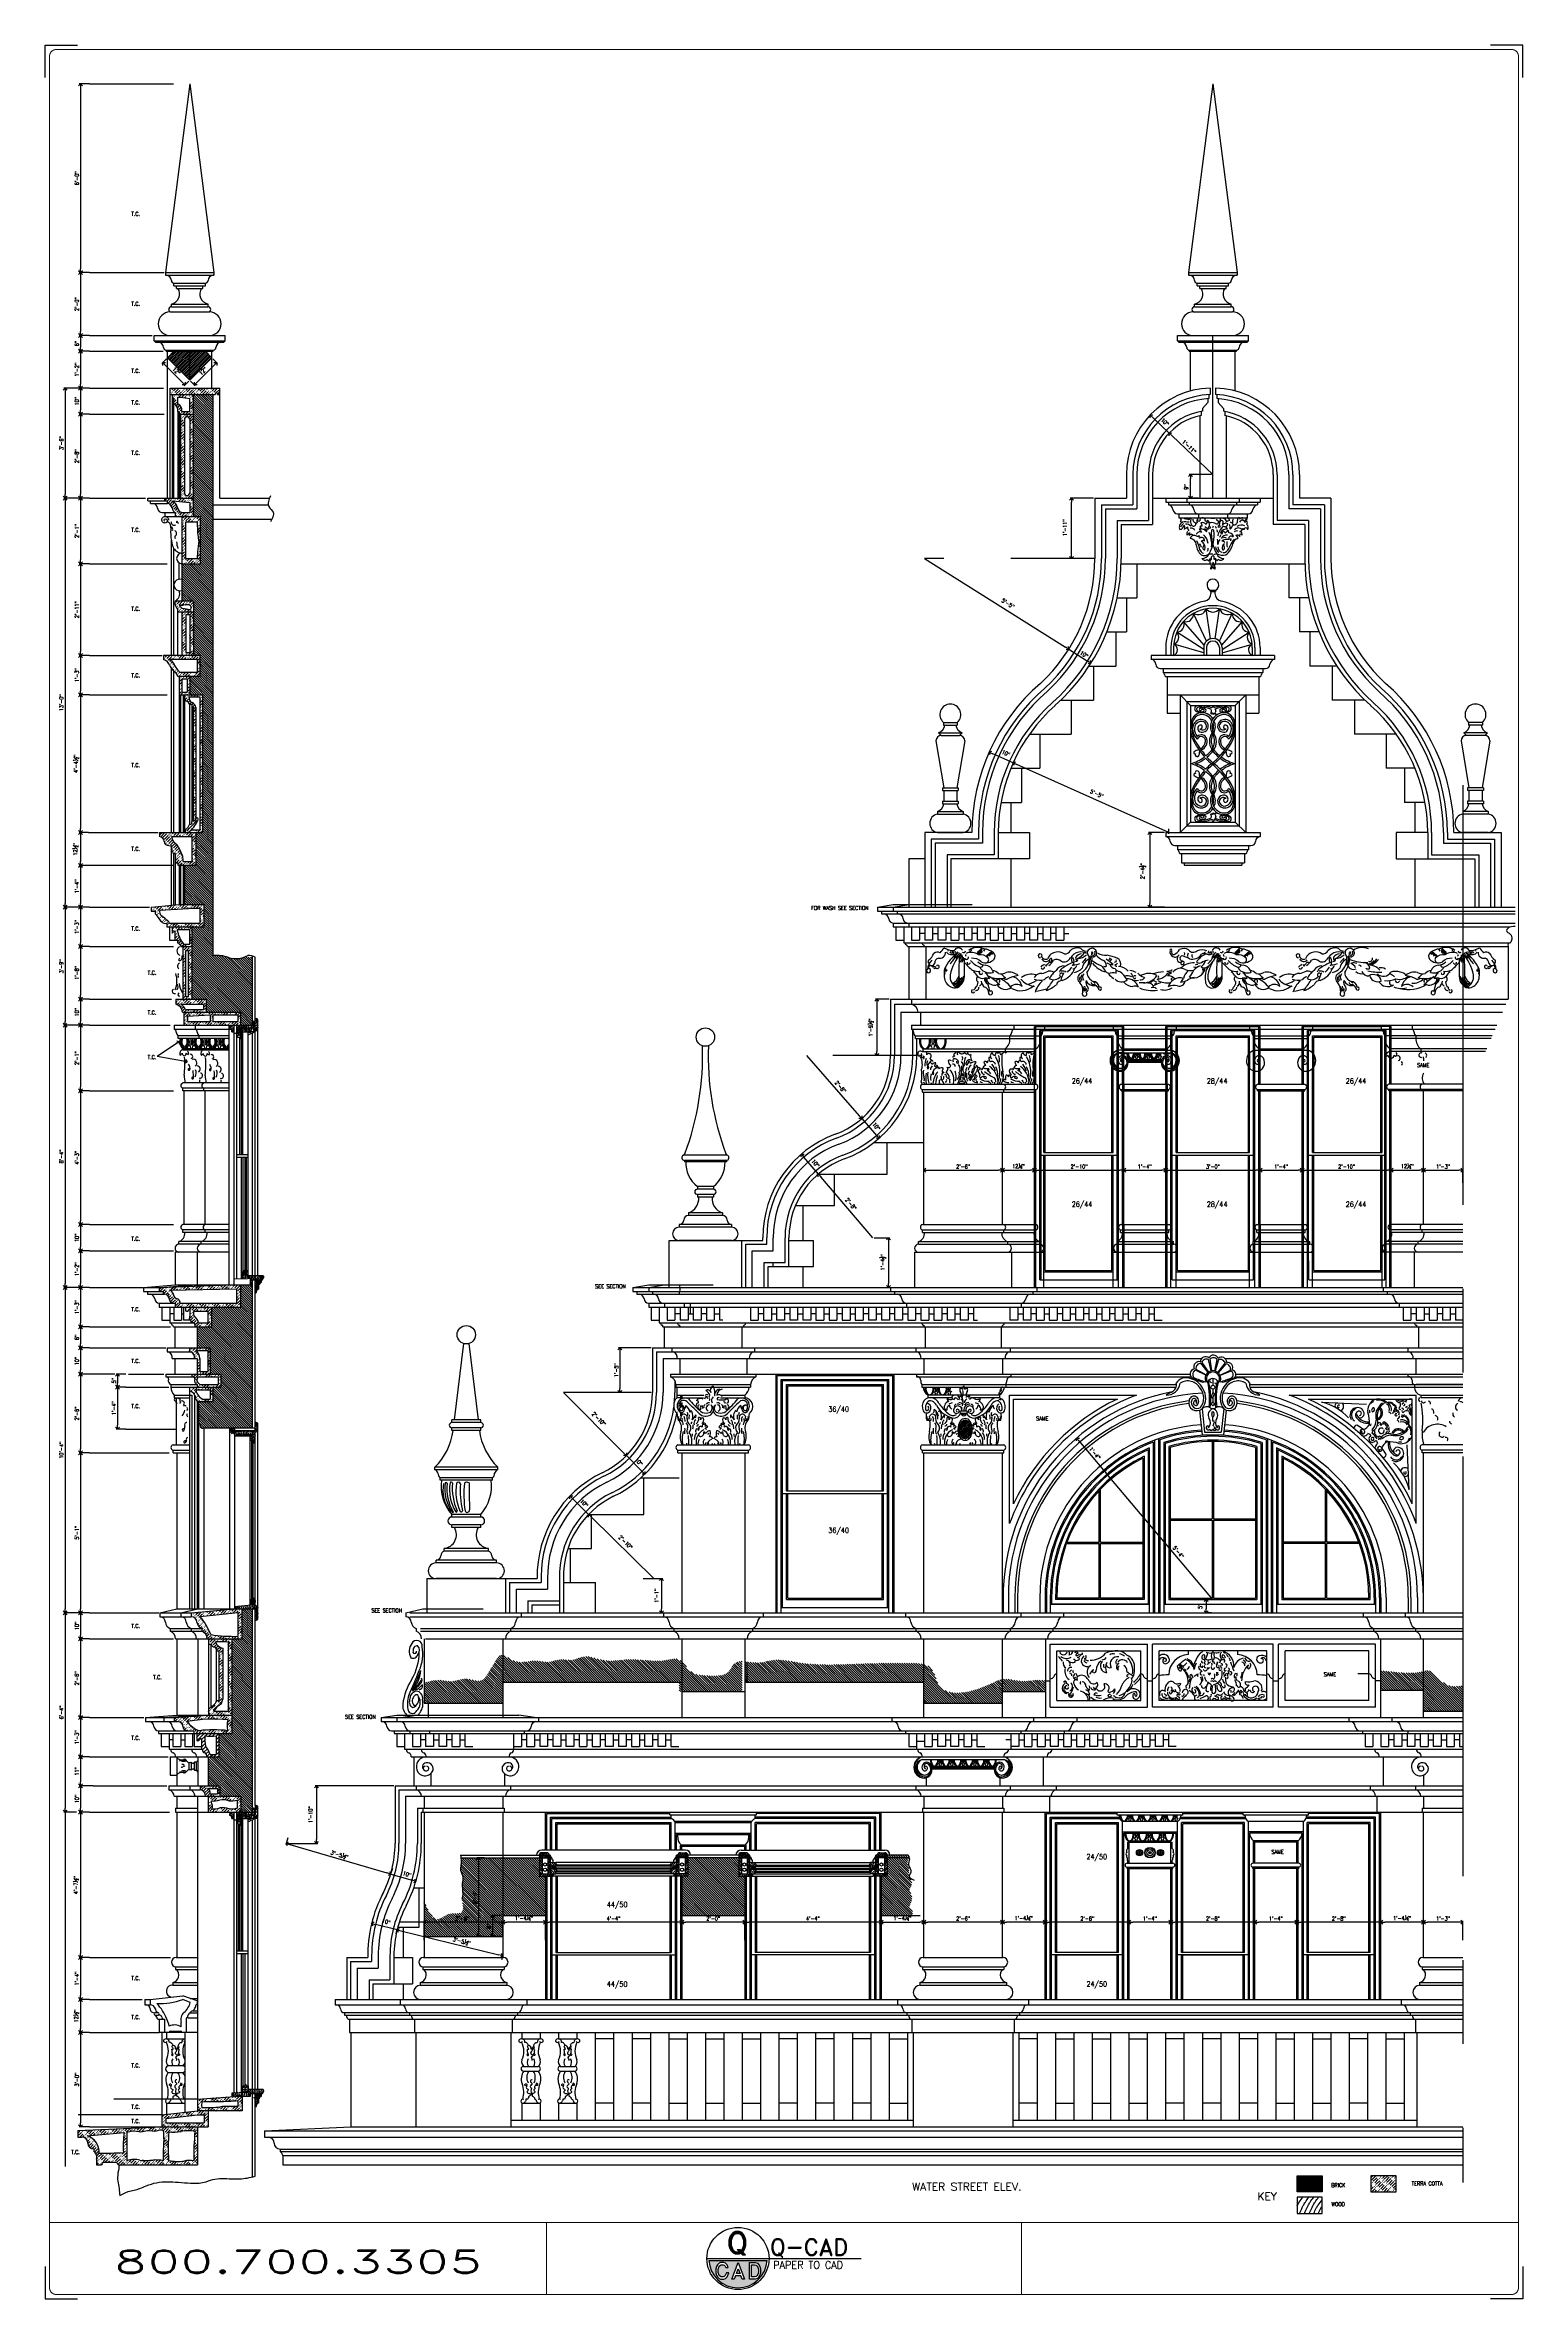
# Paper-space layout 'Layout1' of a CAD drawing. Header units: inches. Extents: x 0.6 to 35.9, y 0.1 to 53.9.
# The model-space entities are those that its viewports show. They can reach past a viewport. Long polylines and large blocks are cut down to what shows.
import ezdxf
from ezdxf.enums import TextEntityAlignment as Align

# ---------------------------------------------------------------- set-up
doc = ezdxf.new("R2010")
doc.units = ezdxf.units.IN
doc.header["$LTSCALE"] = 0.5
doc.header["$MEASUREMENT"] = 0
doc.linetypes.add('CENTER', pattern=[2, 1.25, -0.25, 0.25, -0.25])
doc.linetypes.add('HIDDEN', pattern=[0.375, 0.25, -0.125])
for name, color, linetype in [('A-ANNO-DIMS', 7, 'Continuous'), ('A-ANNO-LEGN', 7, 'Continuous'), ('A-ANNO-NOTE', 7, 'Continuous'), ('A-ANNO-NOTE-FINE', 8, 'Continuous'), ('A-ANNO-SYMB', 7, 'Continuous'), ('A-ANNO-TITL', 5, 'Continuous'), ('A-ANNO-TTLB-FINE', 7, 'Continuous'), ('A-ANNO-TTLB-MEDM', 5, 'Continuous'), ('A-ANNO-TTLB-TEXT-BOLD', 6, 'Continuous'), ('A-ANNO-TTLB-TEXT-FINE', 7, 'Continuous'), ('A-ANNO-TTLB-TEXT-MEDM', 5, 'Continuous'), ('A-ELEV', 2, 'Continuous'), ('A-ELEV-FNSH', 2, 'Continuous'), ('A-ELEV-PATT', 8, 'Continuous'), ('A-GLAZ-PRHT', 3, 'Continuous'), ('A-SECT-MBND', 2, 'Continuous'), ('A-SECT-MCUT', 2, 'Continuous'), ('A-SECT-PATT', 8, 'Continuous'), ('X-VPRT', 7, 'Continuous')]:
    doc.layers.add(name, color=color, linetype=linetype)
doc.layers.get('X-VPRT').freeze()
doc.styles.add('HEADING', font='romand.shx')
doc.styles.add('NOTE', font='romans.shx', dxfattribs={"width": 0.9})
doc.styles.add('ROMAND', font='romand.shx', dxfattribs={"width": 0.9})
doc.dimstyles.new('A5-16', dxfattribs={"dimscale": 16, "dimtxt": 0.09375, "dimasz": 0.09375, "dimexe": 0.03125, "dimexo": 0.03125, "dimgap": 0.03125, "dimtad": 1, "dimdec": 4, "dimzin": 3, "dimdsep": 46, "dimlunit": 4, "dimtxsty": 'NOTE', "dimblk1": 'OPEN90', "dimblk2": 'OPEN90', "dimsah": 1, "dimcen": 0.09375, "dimclrd": 256, "dimclre": 256, "dimclrt": 256, "dimaunit": 1, "dimadec": 3, "dimazin": 0, "dimtfac": 0.7, "dimtdec": 4, "dimtmove": 2, "dimatfit": 3, "dimldrblk": 'OPEN90', "dimfxl": 0, "dimfrac": 1, "dimtolj": 1, "dimtzin": 1, "dimlwd": -1, "dimlwe": -1, "dimarcsym": 0})
doc.dimstyles.new('A5-16$0', dxfattribs={"dimscale": 16, "dimtxt": 0.09375, "dimasz": 0.09375, "dimexe": 0.03125, "dimexo": 0.03125, "dimgap": 0.03125, "dimtad": 1, "dimdec": 4, "dimzin": 3, "dimdsep": 46, "dimlunit": 4, "dimtxsty": 'NOTE', "dimblk1": 'OPEN90', "dimblk2": 'OPEN90', "dimsah": 1, "dimcen": 0.09375, "dimclrd": 256, "dimclre": 256, "dimclrt": 256, "dimaunit": 1, "dimadec": 3, "dimazin": 0, "dimtfac": 0.7, "dimtdec": 4, "dimtmove": 2, "dimatfit": 3, "dimldrblk": 'OPEN90', "dimfxl": 0, "dimfrac": 1, "dimtolj": 1, "dimtzin": 1, "dimlwd": -1, "dimlwe": -1, "dimarcsym": 0})
doc.dimstyles.new('A5-16$7', dxfattribs={"dimscale": 16, "dimtxt": 0.09375, "dimasz": 0.09375, "dimexe": 0.03125, "dimexo": 0.03125, "dimgap": 0.03125, "dimtad": 1, "dimdec": 4, "dimzin": 3, "dimdsep": 46, "dimlunit": 4, "dimtxsty": 'NOTE', "dimblk1": 'OPEN90', "dimblk2": 'OPEN90', "dimsah": 1, "dimcen": 0.09375, "dimclrd": 256, "dimclre": 256, "dimclrt": 256, "dimaunit": 1, "dimadec": 3, "dimazin": 0, "dimtfac": 0.7, "dimtdec": 4, "dimtmove": 2, "dimatfit": 3, "dimldrblk": 'OPEN90', "dimfxl": 0, "dimfrac": 1, "dimtolj": 1, "dimtzin": 1, "dimlwd": -1, "dimlwe": -1, "dimarcsym": 0})
pattern_1 = [(45, (2.3416, 0), (-0.5656854, 0.5656854), [1.92, -0.48, 0.08, -0.48, 0.08, -0.48])]
pattern_2 = [(135, (-1.59605, 0), (-0.4419417, -0.4419417), [])]
pattern_3 = [(135, (-2.3945, -2.4705), (-0.4419417, -0.4419417), [])]
pattern_4 = [(135, (10.3416, 0), (-0.44194174, -0.44194174), [])]

# ---------------------------------------------------------------- blocks, each defined once
blk = doc.blocks.new('TB6')
at = {"layer": 'A-ANNO-TTLB-TEXT-FINE'}
blk.add_hatch(color=256, dxfattribs=at).paths.add_polyline_path([(17.269, 1.362), (17.25, 1.322), (17.228, 1.3), (17.265, 1.263), (17.293, 1.291), (17.319, 1.341), (17.344, 1.418), (17.344, 1.545), (17.319, 1.621), (17.293, 1.672), (17.243, 1.723), (17.192, 1.748), (17.09, 1.748), (17.04, 1.723), (16.989, 1.672), (16.963, 1.621), (16.938, 1.545), (16.938, 1.418), (16.963, 1.341), (16.989, 1.291), (17.04, 1.24), (17.09, 1.214), (17.192, 1.214), (17.223, 1.23), (17.183, 1.27), (17.179, 1.268), (17.103, 1.268), (17.071, 1.284), (17.033, 1.322), (17.013, 1.362), (16.991, 1.426), (16.991, 1.536), (17.013, 1.6), (17.033, 1.64), (17.071, 1.679), (17.103, 1.695), (17.179, 1.695), (17.211, 1.679), (17.25, 1.64), (17.269, 1.6), (17.291, 1.536), (17.291, 1.426)])
h = blk.add_hatch(color=256, dxfattribs=at)
h.paths.add_polyline_path([(17.132, 1.321), (17.183, 1.27), (17.211, 1.284), (17.228, 1.3), (17.208, 1.321)])
h.paths.add_polyline_path([(17.211, 1.284), (17.183, 1.27), (17.223, 1.23), (17.243, 1.24), (17.265, 1.263), (17.228, 1.3)])
h.paths.add_polyline_path([(17.265, 1.263), (17.243, 1.24), (17.223, 1.23), (17.259, 1.193), (17.335, 1.193)])
h = blk.add_hatch(color=256, dxfattribs=at)
h.paths.add_polyline_path([(16.457, 1.062, 0.939291), (17.848, 1.062)])
h.paths.add_polyline_path([(17.425, 1.013), (17.559, 1.013), (17.616, 0.994), (17.654, 0.955), (17.673, 0.917), (17.692, 0.86), (17.692, 0.765), (17.673, 0.708), (17.654, 0.67), (17.616, 0.632), (17.559, 0.612), (17.425, 0.612)], flags=16)
h.paths.add_polyline_path([(17.479, 0.959), (17.55, 0.959), (17.587, 0.947), (17.61, 0.924), (17.624, 0.897), (17.639, 0.852), (17.639, 0.774), (17.624, 0.728), (17.61, 0.701), (17.587, 0.678), (17.55, 0.666), (17.479, 0.666)], flags=0)
h.paths.add_polyline_path([(17.311, 0.612), (17.254, 0.612), (17.223, 0.694), (17.095, 0.694), (17.064, 0.612), (17.007, 0.612), (17.159, 1.013)], flags=16)
h.paths.add_polyline_path([(17.203, 0.748), (17.115, 0.748), (17.159, 0.863)], flags=0)
h.paths.add_polyline_path([(16.923, 0.894), (16.864, 0.894), (16.848, 0.924), (16.823, 0.95), (16.804, 0.959), (16.753, 0.959), (16.734, 0.95), (16.708, 0.924), (16.694, 0.897), (16.679, 0.852), (16.679, 0.774), (16.694, 0.728), (16.708, 0.701), (16.734, 0.675), (16.753, 0.666), (16.804, 0.666), (16.823, 0.675), (16.848, 0.701), (16.878, 0.761), (16.938, 0.761), (16.892, 0.67), (16.854, 0.632), (16.816, 0.612), (16.74, 0.612), (16.702, 0.632), (16.664, 0.67), (16.645, 0.708), (16.626, 0.765), (16.626, 0.86), (16.645, 0.917), (16.664, 0.955), (16.702, 0.994), (16.74, 1.013), (16.816, 1.013), (16.854, 0.994), (16.892, 0.955)], flags=16)
at = {"layer": 'A-ANNO-TTLB-FINE'}
for points in [[(0.643, 53.085), (0.643, 53.857), (1.415, 53.857)], [(35.857, 53.085), (35.857, 53.857), (35.085, 53.857)], [(0.643, 0.915), (0.643, 0.143), (1.415, 0.143)], [(35.857, 0.915), (35.857, 0.143), (35.085, 0.143)]]:
    blk.add_lwpolyline(points, dxfattribs=at)
at = {"layer": 'A-ANNO-TTLB-MEDM', "const_width": 0.0241}
blk.add_lwpolyline([(0.75, 0.404, 0.414214), (0.904, 0.25), (35.596, 0.25, 0.414214), (35.75, 0.404), (35.75, 53.596, 0.414214), (35.596, 53.75), (0.904, 53.75, 0.414214), (0.75, 53.596)], format="xyb", close=True, dxfattribs=at)
for points in [[(0.75, 1.961), (35.75, 1.961)], [(12.588, 1.961), (12.588, 0.25)], [(23.912, 1.961), (23.912, 0.25)]]:
    blk.add_lwpolyline(points, dxfattribs=at)
at = {"layer": 'A-ANNO-TTLB-TEXT-FINE'}
for p, q in [((16.413, 1.105), (20.087, 1.105)), ((17.132, 1.321), (17.208, 1.321)), ((17.132, 1.321), (17.259, 1.193)), ((17.208, 1.321), (17.335, 1.193)), ((17.259, 1.193), (17.335, 1.193)), ((16.457, 1.062), (17.848, 1.062)), ((16.911, 0.708), (16.911, 0.708)), ((16.911, 0.708), (16.911, 0.708))]:
    blk.add_line(p, q, dxfattribs=at)
for points in [[(17.04, 1.723), (16.989, 1.672), (16.963, 1.621), (16.938, 1.545), (16.938, 1.418), (16.963, 1.341), (16.989, 1.291), (17.04, 1.24), (17.09, 1.214), (17.192, 1.214), (17.243, 1.24), (17.293, 1.291), (17.319, 1.341), (17.344, 1.418), (17.344, 1.545), (17.319, 1.621), (17.293, 1.672), (17.243, 1.723), (17.192, 1.748), (17.09, 1.748), (17.09, 1.748)], [(17.071, 1.679), (17.033, 1.64), (17.013, 1.6), (16.991, 1.536), (16.991, 1.426), (17.013, 1.362), (17.033, 1.322), (17.071, 1.284), (17.103, 1.268), (17.179, 1.268), (17.211, 1.284), (17.25, 1.322), (17.269, 1.362), (17.291, 1.426), (17.291, 1.536), (17.269, 1.6), (17.25, 1.64), (17.211, 1.679), (17.179, 1.695), (17.103, 1.695)], [(16.892, 0.955), (16.854, 0.994), (16.816, 1.013), (16.74, 1.013), (16.702, 0.994), (16.664, 0.955), (16.645, 0.917), (16.626, 0.86), (16.626, 0.765), (16.645, 0.708), (16.664, 0.67), (16.702, 0.632), (16.74, 0.612), (16.816, 0.612), (16.854, 0.632), (16.892, 0.67), (16.938, 0.761), (16.878, 0.761), (16.848, 0.701), (16.823, 0.675), (16.804, 0.666), (16.753, 0.666), (16.734, 0.675), (16.708, 0.701), (16.694, 0.728), (16.679, 0.774), (16.679, 0.852), (16.694, 0.897), (16.708, 0.924), (16.734, 0.95), (16.753, 0.959), (16.804, 0.959), (16.823, 0.95), (16.848, 0.924), (16.864, 0.894), (16.923, 0.894)], [(17.095, 0.694), (17.064, 0.612), (17.007, 0.612), (17.159, 1.013), (17.311, 0.612), (17.254, 0.612), (17.223, 0.694)], [(17.115, 0.748), (17.159, 0.863), (17.203, 0.748)], [(17.673, 0.708), (17.654, 0.67), (17.616, 0.632), (17.559, 0.612), (17.425, 0.612), (17.425, 1.013), (17.559, 1.013), (17.616, 0.994), (17.654, 0.955), (17.673, 0.917), (17.692, 0.86), (17.692, 0.765)], [(17.624, 0.728), (17.61, 0.701), (17.587, 0.678), (17.55, 0.666), (17.479, 0.666), (17.479, 0.959), (17.55, 0.959), (17.587, 0.947), (17.61, 0.924), (17.624, 0.897), (17.639, 0.852), (17.639, 0.774)]]:
    blk.add_lwpolyline(points, close=True, dxfattribs=at)
blk.add_circle((17.153, 1.105), 0.74, dxfattribs=at)
blk.add_arc((17.153, 1.105), 0.697, 183.5861, 356.4139, dxfattribs=at)
at = {"layer": 'A-ANNO-TTLB-TEXT-BOLD', "style": 'ROMAND', "width": 1.514608}
blk.add_text('800.700.3305', height=0.55588, dxfattribs=at).set_placement((2.283, 0.752), (11.063, 0.752), align=Align.FIT)
at = {"layer": 'A-ANNO-TTLB-TEXT-FINE', "style": 'ROMAND'}
blk.add_text('Q-CAD', height=0.4002, dxfattribs=at).set_placement((17.914, 1.178))
at = {"layer": 'A-ANNO-TTLB-TEXT-FINE', "style": 'ROMAND', "width": 0.95}
blk.add_text('PAPER TO CAD', height=0.17788, dxfattribs=at).set_placement((17.992, 0.863))
at = {"layer": 'A-ANNO-TTLB-TEXT-MEDM', "style": 'ROMAND', "width": 0.9}
blk.add_attdef('TITLE', text='', height=0.515, dxfattribs=at).set_placement((29.618, 1.109), align=Align.MIDDLE)
blk = doc.blocks.new('_Open90')
at = {"color": 0, "lineweight": -2}
for p, q in [((0, 0), (-1, 0)), ((-0.5, 0.5), (0, 0)), ((0, 0), (-0.5, -0.5))]:
    blk.add_line(p, q, dxfattribs=at)
blk = doc.blocks.new('*D1')
at = {"layer": 'A-ANNO-DIMS', "linetype": 'CENTER'}
for p, q in [((21.29, 837.81), (17.36, 837.81)), ((17.86, 836.31), (17.86, 767.31)), ((21.29, 765.81), (17.36, 765.81))]:
    blk.add_line(p, q, dxfattribs=at)
at = {"layer": 'Defpoints', "color": 0, "linetype": 'CENTER'}
for p in [(21.79, 837.81), (17.86, 765.81), (21.79, 765.81)]:
    blk.add_point(p, dxfattribs=at)
at = {"layer": 'A-ANNO-DIMS', "linetype": 'CENTER', "xscale": 1.5, "yscale": 1.5, "zscale": 1.5}
for p, rotation in [((17.86, 837.81), 90), ((17.86, 765.81), 270)]:
    blk.add_blockref('_Open90', p, dxfattribs=dict(at, rotation=rotation))
at = {"layer": 'A-ANNO-DIMS', "linetype": 'CENTER', "insert": (16.47, 801.81), "char_height": 1.5, "attachment_point": 5, "rotation": 90, "style": 'NOTE'}
blk.add_mtext('\\A1;6\'-0"', dxfattribs=at)
blk = doc.blocks.new('*D2')
at = {"layer": 'A-ANNO-DIMS', "linetype": 'CENTER'}
for p, q in [((21.29, 765.81), (17.36, 765.81)), ((17.86, 764.31), (17.86, 743.31)), ((21.29, 741.81), (17.36, 741.81))]:
    blk.add_line(p, q, dxfattribs=at)
at = {"layer": 'Defpoints', "color": 0, "linetype": 'CENTER'}
for p in [(21.79, 765.81), (17.86, 741.81), (21.79, 741.81)]:
    blk.add_point(p, dxfattribs=at)
at = {"layer": 'A-ANNO-DIMS', "linetype": 'CENTER', "xscale": 1.5, "yscale": 1.5, "zscale": 1.5}
for p, rotation in [((17.86, 765.81), 90), ((17.86, 741.81), 270)]:
    blk.add_blockref('_Open90', p, dxfattribs=dict(at, rotation=rotation))
at = {"layer": 'A-ANNO-DIMS', "linetype": 'CENTER', "insert": (16.47, 753.81), "char_height": 1.5, "attachment_point": 5, "rotation": 90, "style": 'NOTE'}
blk.add_mtext('\\A1;2\'-0"', dxfattribs=at)
blk = doc.blocks.new('*D3')
at = {"layer": 'A-ANNO-DIMS', "linetype": 'CENTER'}
for p, q in [((21.29, 741.81), (17.36, 741.81)), ((17.86, 740.31), (17.86, 737.31)), ((21.29, 735.81), (17.36, 735.81))]:
    blk.add_line(p, q, dxfattribs=at)
at = {"layer": 'Defpoints', "color": 0, "linetype": 'CENTER'}
for p in [(21.79, 741.81), (17.86, 735.81), (21.79, 735.81)]:
    blk.add_point(p, dxfattribs=at)
at = {"layer": 'A-ANNO-DIMS', "linetype": 'CENTER', "xscale": 1.5, "yscale": 1.5, "zscale": 1.5}
for p, rotation in [((17.86, 741.81), 90), ((17.86, 735.81), 270)]:
    blk.add_blockref('_Open90', p, dxfattribs=dict(at, rotation=rotation))
at = {"layer": 'A-ANNO-DIMS', "linetype": 'CENTER', "insert": (16.47, 738.81), "char_height": 1.5, "attachment_point": 5, "rotation": 90, "style": 'NOTE'}
blk.add_mtext('\\A1;6"', dxfattribs=at)
blk = doc.blocks.new('*D4')
at = {"layer": 'A-ANNO-DIMS', "linetype": 'CENTER'}
for p, q in [((21.29, 735.81), (17.36, 735.81)), ((17.86, 734.31), (17.86, 723.31)), ((21.29, 721.81), (17.36, 721.81))]:
    blk.add_line(p, q, dxfattribs=at)
at = {"layer": 'Defpoints', "color": 0, "linetype": 'CENTER'}
for p in [(21.79, 735.81), (17.86, 721.81), (21.79, 721.81)]:
    blk.add_point(p, dxfattribs=at)
at = {"layer": 'A-ANNO-DIMS', "linetype": 'CENTER', "xscale": 1.5, "yscale": 1.5, "zscale": 1.5}
for p, rotation in [((17.86, 735.81), 90), ((17.86, 721.81), 270)]:
    blk.add_blockref('_Open90', p, dxfattribs=dict(at, rotation=rotation))
at = {"layer": 'A-ANNO-DIMS', "linetype": 'CENTER', "insert": (16.47, 728.81), "char_height": 1.5, "attachment_point": 5, "rotation": 90, "style": 'NOTE'}
blk.add_mtext('\\A1;1\'-2"', dxfattribs=at)
blk = doc.blocks.new('*D5')
at = {"layer": 'A-ANNO-DIMS', "linetype": 'CENTER'}
for p, q in [((21.29, 721.81), (17.36, 721.81)), ((17.86, 720.31), (17.86, 713.31)), ((21.29, 711.81), (17.36, 711.81))]:
    blk.add_line(p, q, dxfattribs=at)
at = {"layer": 'Defpoints', "color": 0, "linetype": 'CENTER'}
for p in [(21.79, 721.81), (17.86, 711.81), (21.79, 711.81)]:
    blk.add_point(p, dxfattribs=at)
at = {"layer": 'A-ANNO-DIMS', "linetype": 'CENTER', "xscale": 1.5, "yscale": 1.5, "zscale": 1.5}
for p, rotation in [((17.86, 721.81), 90), ((17.86, 711.81), 270)]:
    blk.add_blockref('_Open90', p, dxfattribs=dict(at, rotation=rotation))
at = {"layer": 'A-ANNO-DIMS', "linetype": 'CENTER', "insert": (16.47, 716.81), "char_height": 1.5, "attachment_point": 5, "rotation": 90, "style": 'NOTE'}
blk.add_mtext('\\A1;10"', dxfattribs=at)
blk = doc.blocks.new('*D6')
at = {"layer": 'A-ANNO-DIMS', "linetype": 'CENTER'}
for p, q in [((21.29, 711.81), (17.36, 711.81)), ((17.86, 710.31), (17.86, 681.31)), ((21.29, 679.81), (17.36, 679.81))]:
    blk.add_line(p, q, dxfattribs=at)
at = {"layer": 'Defpoints', "color": 0, "linetype": 'CENTER'}
for p in [(21.79, 711.81), (17.86, 679.81), (21.79, 679.81)]:
    blk.add_point(p, dxfattribs=at)
at = {"layer": 'A-ANNO-DIMS', "linetype": 'CENTER', "xscale": 1.5, "yscale": 1.5, "zscale": 1.5}
for p, rotation in [((17.86, 711.81), 90), ((17.86, 679.81), 270)]:
    blk.add_blockref('_Open90', p, dxfattribs=dict(at, rotation=rotation))
at = {"layer": 'A-ANNO-DIMS', "linetype": 'CENTER', "insert": (16.47, 695.81), "char_height": 1.5, "attachment_point": 5, "rotation": 90, "style": 'NOTE'}
blk.add_mtext('\\A1;2\'-8"', dxfattribs=at)
blk = doc.blocks.new('*D7')
at = {"layer": 'A-ANNO-DIMS', "linetype": 'CENTER'}
for p, q in [((21.29, 679.81), (17.36, 679.81)), ((17.86, 678.31), (17.86, 656.31)), ((21.29, 654.81), (17.36, 654.81))]:
    blk.add_line(p, q, dxfattribs=at)
at = {"layer": 'Defpoints', "color": 0, "linetype": 'CENTER'}
for p in [(21.79, 679.81), (17.86, 654.81), (21.79, 654.81)]:
    blk.add_point(p, dxfattribs=at)
at = {"layer": 'A-ANNO-DIMS', "linetype": 'CENTER', "xscale": 1.5, "yscale": 1.5, "zscale": 1.5}
for p, rotation in [((17.86, 679.81), 90), ((17.86, 654.81), 270)]:
    blk.add_blockref('_Open90', p, dxfattribs=dict(at, rotation=rotation))
at = {"layer": 'A-ANNO-DIMS', "linetype": 'CENTER', "insert": (16.47, 667.31), "char_height": 1.5, "attachment_point": 5, "rotation": 90, "style": 'NOTE'}
blk.add_mtext('\\A1;2\'-1"', dxfattribs=at)
blk = doc.blocks.new('*D8')
at = {"layer": 'A-ANNO-DIMS', "linetype": 'CENTER'}
for p, q in [((21.29, 654.81), (17.36, 654.81)), ((17.86, 653.31), (17.86, 621.31)), ((21.29, 619.81), (17.36, 619.81))]:
    blk.add_line(p, q, dxfattribs=at)
at = {"layer": 'Defpoints', "color": 0, "linetype": 'CENTER'}
for p in [(21.79, 654.81), (17.86, 619.81), (21.79, 619.81)]:
    blk.add_point(p, dxfattribs=at)
at = {"layer": 'A-ANNO-DIMS', "linetype": 'CENTER', "xscale": 1.5, "yscale": 1.5, "zscale": 1.5}
for p, rotation in [((17.86, 654.81), 90), ((17.86, 619.81), 270)]:
    blk.add_blockref('_Open90', p, dxfattribs=dict(at, rotation=rotation))
at = {"layer": 'A-ANNO-DIMS', "linetype": 'CENTER', "insert": (16.47, 637.31), "char_height": 1.5, "attachment_point": 5, "rotation": 90, "style": 'NOTE'}
blk.add_mtext('\\A1;2\'-11"', dxfattribs=at)
blk = doc.blocks.new('*D9')
at = {"layer": 'A-ANNO-DIMS', "linetype": 'CENTER'}
for p, q in [((21.29, 619.81), (17.36, 619.81)), ((17.86, 618.31), (17.86, 606.31)), ((21.29, 604.81), (17.36, 604.81))]:
    blk.add_line(p, q, dxfattribs=at)
at = {"layer": 'Defpoints', "color": 0, "linetype": 'CENTER'}
for p in [(21.79, 619.81), (17.86, 604.81), (21.79, 604.81)]:
    blk.add_point(p, dxfattribs=at)
at = {"layer": 'A-ANNO-DIMS', "linetype": 'CENTER', "xscale": 1.5, "yscale": 1.5, "zscale": 1.5}
for p, rotation in [((17.86, 619.81), 90), ((17.86, 604.81), 270)]:
    blk.add_blockref('_Open90', p, dxfattribs=dict(at, rotation=rotation))
at = {"layer": 'A-ANNO-DIMS', "linetype": 'CENTER', "insert": (16.47, 612.31), "char_height": 1.5, "attachment_point": 5, "rotation": 90, "style": 'NOTE'}
blk.add_mtext('\\A1;1\'-3"', dxfattribs=at)
blk = doc.blocks.new('*D10')
at = {"layer": 'A-ANNO-DIMS', "linetype": 'CENTER'}
for p, q in [((21.29, 604.81), (17.36, 604.81)), ((17.86, 603.31), (17.86, 553.81)), ((20.95, 552.31), (17.36, 552.31))]:
    blk.add_line(p, q, dxfattribs=at)
at = {"layer": 'Defpoints', "color": 0, "linetype": 'CENTER'}
for p in [(21.79, 604.81), (17.86, 552.31), (21.45, 552.31)]:
    blk.add_point(p, dxfattribs=at)
at = {"layer": 'A-ANNO-DIMS', "linetype": 'CENTER', "xscale": 1.5, "yscale": 1.5, "zscale": 1.5}
for p, rotation in [((17.86, 604.81), 90), ((17.86, 552.31), 270)]:
    blk.add_blockref('_Open90', p, dxfattribs=dict(at, rotation=rotation))
at = {"layer": 'A-ANNO-DIMS', "linetype": 'CENTER', "insert": (16.12, 578.55), "char_height": 1.5, "attachment_point": 5, "rotation": 90, "style": 'NOTE'}
blk.add_mtext('\\A1;\\A1;4\'-4{\\H0.7x;\\S1#2;}"', dxfattribs=at)
blk = doc.blocks.new('*D11')
at = {"layer": 'A-ANNO-DIMS', "linetype": 'CENTER'}
for p, q in [((20.45, 552.31), (17.36, 552.31)), ((17.86, 550.81), (17.86, 541.31)), ((21.29, 539.81), (17.36, 539.81))]:
    blk.add_line(p, q, dxfattribs=at)
at = {"layer": 'Defpoints', "color": 0, "linetype": 'CENTER'}
for p in [(20.95, 552.31), (17.86, 539.81), (21.79, 539.81)]:
    blk.add_point(p, dxfattribs=at)
at = {"layer": 'A-ANNO-DIMS', "linetype": 'CENTER', "xscale": 1.5, "yscale": 1.5, "zscale": 1.5}
for p, rotation in [((17.86, 552.31), 90), ((17.86, 539.81), 270)]:
    blk.add_blockref('_Open90', p, dxfattribs=dict(at, rotation=rotation))
at = {"layer": 'A-ANNO-DIMS', "linetype": 'CENTER', "insert": (15.88, 545.94), "char_height": 1.5, "attachment_point": 5, "rotation": 90, "style": 'NOTE'}
blk.add_mtext('\\A1;\\A1;12{\\H0.7x;\\S1#2;}"', dxfattribs=at)
blk = doc.blocks.new('*D12')
at = {"layer": 'A-ANNO-DIMS', "linetype": 'CENTER'}
for p, q in [((21.29, 539.81), (17.36, 539.81)), ((17.86, 538.31), (17.86, 525.31)), ((21.29, 523.81), (17.36, 523.81))]:
    blk.add_line(p, q, dxfattribs=at)
at = {"layer": 'Defpoints', "color": 0, "linetype": 'CENTER'}
for p in [(21.79, 539.81), (17.86, 523.81), (21.79, 523.81)]:
    blk.add_point(p, dxfattribs=at)
at = {"layer": 'A-ANNO-DIMS', "linetype": 'CENTER', "xscale": 1.5, "yscale": 1.5, "zscale": 1.5}
for p, rotation in [((17.86, 539.81), 90), ((17.86, 523.81), 270)]:
    blk.add_blockref('_Open90', p, dxfattribs=dict(at, rotation=rotation))
at = {"layer": 'A-ANNO-DIMS', "linetype": 'CENTER', "insert": (16.47, 531.81), "char_height": 1.5, "attachment_point": 5, "rotation": 90, "style": 'NOTE'}
blk.add_mtext('\\A1;1\'-4"', dxfattribs=at)
blk = doc.blocks.new('*D13')
at = {"layer": 'A-ANNO-DIMS', "linetype": 'CENTER'}
for p, q in [((21.29, 523.81), (17.36, 523.81)), ((17.86, 522.31), (17.86, 510.31)), ((21.29, 508.81), (17.36, 508.81))]:
    blk.add_line(p, q, dxfattribs=at)
at = {"layer": 'Defpoints', "color": 0, "linetype": 'CENTER'}
for p in [(21.79, 523.81), (17.86, 508.81), (21.79, 508.81)]:
    blk.add_point(p, dxfattribs=at)
at = {"layer": 'A-ANNO-DIMS', "linetype": 'CENTER', "xscale": 1.5, "yscale": 1.5, "zscale": 1.5}
for p, rotation in [((17.86, 523.81), 90), ((17.86, 508.81), 270)]:
    blk.add_blockref('_Open90', p, dxfattribs=dict(at, rotation=rotation))
at = {"layer": 'A-ANNO-DIMS', "linetype": 'CENTER', "insert": (16.47, 516.31), "char_height": 1.5, "attachment_point": 5, "rotation": 90, "style": 'NOTE'}
blk.add_mtext('\\A1;1\'-3"', dxfattribs=at)
blk = doc.blocks.new('*D14')
at = {"layer": 'A-ANNO-DIMS', "linetype": 'CENTER'}
for p, q in [((21.29, 508.81), (17.36, 508.81)), ((17.86, 507.31), (17.86, 490.31)), ((21.29, 488.81), (17.36, 488.81))]:
    blk.add_line(p, q, dxfattribs=at)
at = {"layer": 'Defpoints', "color": 0, "linetype": 'CENTER'}
for p in [(21.79, 508.81), (17.86, 488.81), (21.79, 488.81)]:
    blk.add_point(p, dxfattribs=at)
at = {"layer": 'A-ANNO-DIMS', "linetype": 'CENTER', "xscale": 1.5, "yscale": 1.5, "zscale": 1.5}
for p, rotation in [((17.86, 508.81), 90), ((17.86, 488.81), 270)]:
    blk.add_blockref('_Open90', p, dxfattribs=dict(at, rotation=rotation))
at = {"layer": 'A-ANNO-DIMS', "linetype": 'CENTER', "insert": (16.47, 498.81), "char_height": 1.5, "attachment_point": 5, "rotation": 90, "style": 'NOTE'}
blk.add_mtext('\\A1;1\'-8"', dxfattribs=at)
blk = doc.blocks.new('*D15')
at = {"layer": 'A-ANNO-DIMS', "linetype": 'CENTER'}
for p, q in [((21.29, 488.81), (17.36, 488.81)), ((17.86, 487.31), (17.86, 480.31)), ((21.29, 478.81), (17.36, 478.81))]:
    blk.add_line(p, q, dxfattribs=at)
at = {"layer": 'Defpoints', "color": 0, "linetype": 'CENTER'}
for p in [(21.79, 488.81), (17.86, 478.81), (21.79, 478.81)]:
    blk.add_point(p, dxfattribs=at)
at = {"layer": 'A-ANNO-DIMS', "linetype": 'CENTER', "xscale": 1.5, "yscale": 1.5, "zscale": 1.5}
for p, rotation in [((17.86, 488.81), 90), ((17.86, 478.81), 270)]:
    blk.add_blockref('_Open90', p, dxfattribs=dict(at, rotation=rotation))
at = {"layer": 'A-ANNO-DIMS', "linetype": 'CENTER', "insert": (16.47, 483.81), "char_height": 1.5, "attachment_point": 5, "rotation": 90, "style": 'NOTE'}
blk.add_mtext('\\A1;10"', dxfattribs=at)
blk = doc.blocks.new('*D16')
at = {"layer": 'A-ANNO-DIMS', "linetype": 'CENTER'}
for p, q in [((21.29, 478.81), (17.36, 478.81)), ((17.86, 477.31), (17.86, 455.31)), ((21.29, 453.81), (17.36, 453.81))]:
    blk.add_line(p, q, dxfattribs=at)
at = {"layer": 'Defpoints', "color": 0, "linetype": 'CENTER'}
for p in [(21.79, 478.81), (17.86, 453.81), (21.79, 453.81)]:
    blk.add_point(p, dxfattribs=at)
at = {"layer": 'A-ANNO-DIMS', "linetype": 'CENTER', "xscale": 1.5, "yscale": 1.5, "zscale": 1.5}
for p, rotation in [((17.86, 478.81), 90), ((17.86, 453.81), 270)]:
    blk.add_blockref('_Open90', p, dxfattribs=dict(at, rotation=rotation))
at = {"layer": 'A-ANNO-DIMS', "linetype": 'CENTER', "insert": (16.47, 466.31), "char_height": 1.5, "attachment_point": 5, "rotation": 90, "style": 'NOTE'}
blk.add_mtext('\\A1;2\'-1"', dxfattribs=at)
blk = doc.blocks.new('*D17')
at = {"layer": 'A-ANNO-DIMS', "linetype": 'CENTER'}
for p, q in [((21.29, 453.81), (17.36, 453.81)), ((17.86, 452.31), (17.86, 404.31)), ((21.29, 402.81), (17.36, 402.81))]:
    blk.add_line(p, q, dxfattribs=at)
at = {"layer": 'Defpoints', "color": 0, "linetype": 'CENTER'}
for p in [(21.79, 453.81), (17.86, 402.81), (21.79, 402.81)]:
    blk.add_point(p, dxfattribs=at)
at = {"layer": 'A-ANNO-DIMS', "linetype": 'CENTER', "xscale": 1.5, "yscale": 1.5, "zscale": 1.5}
for p, rotation in [((17.86, 453.81), 90), ((17.86, 402.81), 270)]:
    blk.add_blockref('_Open90', p, dxfattribs=dict(at, rotation=rotation))
at = {"layer": 'A-ANNO-DIMS', "linetype": 'CENTER', "insert": (16.47, 428.31), "char_height": 1.5, "attachment_point": 5, "rotation": 90, "style": 'NOTE'}
blk.add_mtext('\\A1;4\'-3"', dxfattribs=at)
blk = doc.blocks.new('*D18')
at = {"layer": 'A-ANNO-DIMS', "linetype": 'CENTER'}
for p, q in [((21.29, 402.81), (17.36, 402.81)), ((17.86, 401.31), (17.86, 394.31)), ((21.29, 392.81), (17.36, 392.81))]:
    blk.add_line(p, q, dxfattribs=at)
at = {"layer": 'Defpoints', "color": 0, "linetype": 'CENTER'}
for p in [(21.79, 402.81), (17.86, 392.81), (21.79, 392.81)]:
    blk.add_point(p, dxfattribs=at)
at = {"layer": 'A-ANNO-DIMS', "linetype": 'CENTER', "xscale": 1.5, "yscale": 1.5, "zscale": 1.5}
for p, rotation in [((17.86, 402.81), 90), ((17.86, 392.81), 270)]:
    blk.add_blockref('_Open90', p, dxfattribs=dict(at, rotation=rotation))
at = {"layer": 'A-ANNO-DIMS', "linetype": 'CENTER', "insert": (16.47, 397.81), "char_height": 1.5, "attachment_point": 5, "rotation": 90, "style": 'NOTE'}
blk.add_mtext('\\A1;10"', dxfattribs=at)
blk = doc.blocks.new('*D19')
at = {"layer": 'A-ANNO-DIMS', "linetype": 'CENTER'}
for p, q in [((21.29, 392.81), (17.36, 392.81)), ((17.86, 391.31), (17.86, 380.31)), ((21.29, 378.81), (17.36, 378.81))]:
    blk.add_line(p, q, dxfattribs=at)
at = {"layer": 'Defpoints', "color": 0, "linetype": 'CENTER'}
for p in [(21.79, 392.81), (17.86, 378.81), (21.79, 378.81)]:
    blk.add_point(p, dxfattribs=at)
at = {"layer": 'A-ANNO-DIMS', "linetype": 'CENTER', "xscale": 1.5, "yscale": 1.5, "zscale": 1.5}
for p, rotation in [((17.86, 392.81), 90), ((17.86, 378.81), 270)]:
    blk.add_blockref('_Open90', p, dxfattribs=dict(at, rotation=rotation))
at = {"layer": 'A-ANNO-DIMS', "linetype": 'CENTER', "insert": (16.47, 385.81), "char_height": 1.5, "attachment_point": 5, "rotation": 90, "style": 'NOTE'}
blk.add_mtext('\\A1;1\'-2"', dxfattribs=at)
blk = doc.blocks.new('*D20')
at = {"layer": 'A-ANNO-DIMS', "linetype": 'CENTER'}
for p, q in [((21.29, 378.81), (17.36, 378.81)), ((17.86, 377.31), (17.86, 365.31)), ((21.29, 363.81), (17.36, 363.81))]:
    blk.add_line(p, q, dxfattribs=at)
at = {"layer": 'Defpoints', "color": 0, "linetype": 'CENTER'}
for p in [(21.79, 378.81), (17.86, 363.81), (21.79, 363.81)]:
    blk.add_point(p, dxfattribs=at)
at = {"layer": 'A-ANNO-DIMS', "linetype": 'CENTER', "xscale": 1.5, "yscale": 1.5, "zscale": 1.5}
for p, rotation in [((17.86, 378.81), 90), ((17.86, 363.81), 270)]:
    blk.add_blockref('_Open90', p, dxfattribs=dict(at, rotation=rotation))
at = {"layer": 'A-ANNO-DIMS', "linetype": 'CENTER', "insert": (16.47, 371.31), "char_height": 1.5, "attachment_point": 5, "rotation": 90, "style": 'NOTE'}
blk.add_mtext('\\A1;1\'-3"', dxfattribs=at)
blk = doc.blocks.new('*D21')
at = {"layer": 'A-ANNO-DIMS', "linetype": 'CENTER'}
for p, q in [((21.29, 363.81), (17.36, 363.81)), ((17.86, 362.31), (17.86, 357.31)), ((21.29, 355.81), (17.36, 355.81))]:
    blk.add_line(p, q, dxfattribs=at)
at = {"layer": 'Defpoints', "color": 0, "linetype": 'CENTER'}
for p in [(21.79, 363.81), (17.86, 355.81), (21.79, 355.81)]:
    blk.add_point(p, dxfattribs=at)
at = {"layer": 'A-ANNO-DIMS', "linetype": 'CENTER', "xscale": 1.5, "yscale": 1.5, "zscale": 1.5}
for p, rotation in [((17.86, 363.81), 90), ((17.86, 355.81), 270)]:
    blk.add_blockref('_Open90', p, dxfattribs=dict(at, rotation=rotation))
at = {"layer": 'A-ANNO-DIMS', "linetype": 'CENTER', "insert": (16.47, 359.81), "char_height": 1.5, "attachment_point": 5, "rotation": 90, "style": 'NOTE'}
blk.add_mtext('\\A1;8"', dxfattribs=at)
blk = doc.blocks.new('*D22')
at = {"layer": 'A-ANNO-DIMS', "linetype": 'CENTER'}
for p, q in [((21.29, 355.81), (17.36, 355.81)), ((17.86, 354.31), (17.86, 347.31)), ((19.23, 345.81), (17.36, 345.81))]:
    blk.add_line(p, q, dxfattribs=at)
at = {"layer": 'Defpoints', "color": 0, "linetype": 'CENTER'}
for p in [(21.79, 355.81), (17.86, 345.81), (19.73, 345.81)]:
    blk.add_point(p, dxfattribs=at)
at = {"layer": 'A-ANNO-DIMS', "linetype": 'CENTER', "xscale": 1.5, "yscale": 1.5, "zscale": 1.5}
for p, rotation in [((17.86, 355.81), 90), ((17.86, 345.81), 270)]:
    blk.add_blockref('_Open90', p, dxfattribs=dict(at, rotation=rotation))
at = {"layer": 'A-ANNO-DIMS', "linetype": 'CENTER', "insert": (16.47, 350.81), "char_height": 1.5, "attachment_point": 5, "rotation": 90, "style": 'NOTE'}
blk.add_mtext('\\A1;10"', dxfattribs=at)
blk = doc.blocks.new('*D23')
at = {"layer": 'A-ANNO-DIMS', "linetype": 'CENTER'}
for p, q in [((35.15, 345.81), (31.5, 345.81)), ((32, 344.31), (32, 342.31)), ((35.15, 340.81), (31.5, 340.81))]:
    blk.add_line(p, q, dxfattribs=at)
at = {"layer": 'Defpoints', "color": 0, "linetype": 'CENTER'}
for p in [(35.65, 345.81), (32, 340.81), (35.65, 340.81)]:
    blk.add_point(p, dxfattribs=at)
at = {"layer": 'A-ANNO-DIMS', "linetype": 'CENTER', "xscale": 1.5, "yscale": 1.5, "zscale": 1.5}
for p, rotation in [((32, 345.81), 90), ((32, 340.81), 270)]:
    blk.add_blockref('_Open90', p, dxfattribs=dict(at, rotation=rotation))
at = {"layer": 'A-ANNO-DIMS', "linetype": 'CENTER', "insert": (30.61, 343.31), "char_height": 1.5, "attachment_point": 5, "rotation": 90, "style": 'NOTE'}
blk.add_mtext('\\A1;5"', dxfattribs=at)
blk = doc.blocks.new('*D24')
at = {"layer": 'A-ANNO-DIMS', "linetype": 'CENTER'}
for p, q in [((35.15, 340.81), (31.5, 340.81)), ((32, 339.31), (32, 326.31)), ((35.15, 324.81), (31.5, 324.81))]:
    blk.add_line(p, q, dxfattribs=at)
at = {"layer": 'Defpoints', "color": 0, "linetype": 'CENTER'}
for p in [(35.65, 340.81), (32, 324.81), (35.65, 324.81)]:
    blk.add_point(p, dxfattribs=at)
at = {"layer": 'A-ANNO-DIMS', "linetype": 'CENTER', "xscale": 1.5, "yscale": 1.5, "zscale": 1.5}
for p, rotation in [((32, 340.81), 90), ((32, 324.81), 270)]:
    blk.add_blockref('_Open90', p, dxfattribs=dict(at, rotation=rotation))
at = {"layer": 'A-ANNO-DIMS', "linetype": 'CENTER', "insert": (30.61, 332.81), "char_height": 1.5, "attachment_point": 5, "rotation": 90, "style": 'NOTE'}
blk.add_mtext('\\A1;1\'-4"', dxfattribs=at)
blk = doc.blocks.new('*D25')
at = {"layer": 'A-ANNO-DIMS', "linetype": 'CENTER'}
for p, q in [((19.64, 721.81), (11.45, 721.81)), ((11.95, 720.31), (11.95, 681.31)), ((19.64, 679.81), (11.45, 679.81))]:
    blk.add_line(p, q, dxfattribs=at)
at = {"layer": 'Defpoints', "color": 0, "linetype": 'CENTER'}
for p in [(20.14, 721.81), (11.95, 679.81), (20.14, 679.81)]:
    blk.add_point(p, dxfattribs=at)
at = {"layer": 'A-ANNO-DIMS', "linetype": 'CENTER', "xscale": 1.5, "yscale": 1.5, "zscale": 1.5}
for p, rotation in [((11.95, 721.81), 90), ((11.95, 679.81), 270)]:
    blk.add_blockref('_Open90', p, dxfattribs=dict(at, rotation=rotation))
at = {"layer": 'A-ANNO-DIMS', "linetype": 'CENTER', "insert": (10.56, 700.81), "char_height": 1.5, "attachment_point": 5, "rotation": 90, "style": 'NOTE'}
blk.add_mtext('\\A1;3\'-6"', dxfattribs=at)
blk = doc.blocks.new('*D26')
at = {"layer": 'A-ANNO-DIMS', "linetype": 'CENTER'}
for p, q in [((19.64, 679.81), (11.45, 679.81)), ((11.95, 678.31), (11.95, 525.31)), ((18.58, 523.81), (11.45, 523.81))]:
    blk.add_line(p, q, dxfattribs=at)
at = {"layer": 'Defpoints', "color": 0, "linetype": 'CENTER'}
for p in [(20.14, 679.81), (11.95, 523.81), (19.08, 523.81)]:
    blk.add_point(p, dxfattribs=at)
at = {"layer": 'A-ANNO-DIMS', "linetype": 'CENTER', "xscale": 1.5, "yscale": 1.5, "zscale": 1.5}
for p, rotation in [((11.95, 679.81), 90), ((11.95, 523.81), 270)]:
    blk.add_blockref('_Open90', p, dxfattribs=dict(at, rotation=rotation))
at = {"layer": 'A-ANNO-DIMS', "linetype": 'CENTER', "insert": (10.56, 601.81), "char_height": 1.5, "attachment_point": 5, "rotation": 90, "style": 'NOTE'}
blk.add_mtext('\\A1;13\'-0"', dxfattribs=at)
blk = doc.blocks.new('*D27')
at = {"layer": 'A-ANNO-DIMS', "linetype": 'CENTER'}
for p, q in [((18.58, 523.81), (11.45, 523.81)), ((11.95, 522.31), (11.95, 480.31)), ((18.58, 478.81), (11.45, 478.81))]:
    blk.add_line(p, q, dxfattribs=at)
at = {"layer": 'Defpoints', "color": 0, "linetype": 'CENTER'}
for p in [(19.08, 523.81), (11.95, 478.81), (19.08, 478.81)]:
    blk.add_point(p, dxfattribs=at)
at = {"layer": 'A-ANNO-DIMS', "linetype": 'CENTER', "xscale": 1.5, "yscale": 1.5, "zscale": 1.5}
for p, rotation in [((11.95, 523.81), 90), ((11.95, 478.81), 270)]:
    blk.add_blockref('_Open90', p, dxfattribs=dict(at, rotation=rotation))
at = {"layer": 'A-ANNO-DIMS', "linetype": 'CENTER', "insert": (10.56, 501.31), "char_height": 1.5, "attachment_point": 5, "rotation": 90, "style": 'NOTE'}
blk.add_mtext('\\A1;3\'-9"', dxfattribs=at)
blk = doc.blocks.new('*D28')
at = {"layer": 'A-ANNO-DIMS', "linetype": 'CENTER'}
for p, q in [((18.58, 478.81), (11.45, 478.81)), ((11.95, 477.31), (11.95, 380.31)), ((18.58, 378.81), (11.45, 378.81))]:
    blk.add_line(p, q, dxfattribs=at)
at = {"layer": 'Defpoints', "color": 0, "linetype": 'CENTER'}
for p in [(19.08, 478.81), (11.95, 378.81), (19.08, 378.81)]:
    blk.add_point(p, dxfattribs=at)
at = {"layer": 'A-ANNO-DIMS', "linetype": 'CENTER', "xscale": 1.5, "yscale": 1.5, "zscale": 1.5}
for p, rotation in [((11.95, 478.81), 90), ((11.95, 378.81), 270)]:
    blk.add_blockref('_Open90', p, dxfattribs=dict(at, rotation=rotation))
at = {"layer": 'A-ANNO-DIMS', "linetype": 'CENTER', "insert": (10.56, 428.81), "char_height": 1.5, "attachment_point": 5, "rotation": 90, "style": 'NOTE'}
blk.add_mtext('\\A1;8\'-4"', dxfattribs=at)
blk = doc.blocks.new('*D29')
at = {"layer": 'A-ANNO-DIMS', "linetype": 'CENTER'}
for p, q in [((18.58, 378.81), (11.45, 378.81)), ((11.95, 377.31), (11.95, 256.31)), ((18.58, 254.81), (11.45, 254.81))]:
    blk.add_line(p, q, dxfattribs=at)
at = {"layer": 'Defpoints', "color": 0, "linetype": 'CENTER'}
for p in [(19.08, 378.81), (11.95, 254.81), (19.08, 254.81)]:
    blk.add_point(p, dxfattribs=at)
at = {"layer": 'A-ANNO-DIMS', "linetype": 'CENTER', "xscale": 1.5, "yscale": 1.5, "zscale": 1.5}
for p, rotation in [((11.95, 378.81), 90), ((11.95, 254.81), 270)]:
    blk.add_blockref('_Open90', p, dxfattribs=dict(at, rotation=rotation))
at = {"layer": 'A-ANNO-DIMS', "linetype": 'CENTER', "insert": (10.56, 316.81), "char_height": 1.5, "attachment_point": 5, "rotation": 90, "style": 'NOTE'}
blk.add_mtext('\\A1;10\'-4"', dxfattribs=at)
blk = doc.blocks.new('*D30')
at = {"layer": 'A-ANNO-DIMS', "linetype": 'CENTER'}
for p, q in [((31, 345.81), (17.36, 345.81)), ((17.86, 344.31), (17.86, 317.31)), ((21.29, 315.81), (17.36, 315.81))]:
    blk.add_line(p, q, dxfattribs=at)
at = {"layer": 'Defpoints', "color": 0, "linetype": 'CENTER'}
for p in [(31.5, 345.81), (17.86, 315.81), (21.79, 315.81)]:
    blk.add_point(p, dxfattribs=at)
at = {"layer": 'A-ANNO-DIMS', "linetype": 'CENTER', "xscale": 1.5, "yscale": 1.5, "zscale": 1.5}
for p, rotation in [((17.86, 345.81), 90), ((17.86, 315.81), 270)]:
    blk.add_blockref('_Open90', p, dxfattribs=dict(at, rotation=rotation))
at = {"layer": 'A-ANNO-DIMS', "linetype": 'CENTER', "insert": (16.47, 330.81), "char_height": 1.5, "attachment_point": 5, "rotation": 90, "style": 'NOTE'}
blk.add_mtext('\\A1;2\'-6"', dxfattribs=at)
blk = doc.blocks.new('*D31')
at = {"layer": 'A-ANNO-DIMS', "linetype": 'CENTER'}
for p, q in [((21.29, 315.81), (17.36, 315.81)), ((17.86, 314.31), (17.86, 256.31)), ((21.29, 254.81), (17.36, 254.81))]:
    blk.add_line(p, q, dxfattribs=at)
at = {"layer": 'Defpoints', "color": 0, "linetype": 'CENTER'}
for p in [(21.79, 315.81), (17.86, 254.81), (21.79, 254.81)]:
    blk.add_point(p, dxfattribs=at)
at = {"layer": 'A-ANNO-DIMS', "linetype": 'CENTER', "xscale": 1.5, "yscale": 1.5, "zscale": 1.5}
for p, rotation in [((17.86, 315.81), 90), ((17.86, 254.81), 270)]:
    blk.add_blockref('_Open90', p, dxfattribs=dict(at, rotation=rotation))
at = {"layer": 'A-ANNO-DIMS', "linetype": 'CENTER', "insert": (16.47, 285.31), "char_height": 1.5, "attachment_point": 5, "rotation": 90, "style": 'NOTE'}
blk.add_mtext('\\A1;5\'-1"', dxfattribs=at)
blk = doc.blocks.new('*D32')
at = {"layer": 'A-ANNO-DIMS', "linetype": 'CENTER'}
for p, q in [((21.29, 254.81), (17.36, 254.81)), ((17.86, 253.31), (17.86, 246.31)), ((21.29, 244.81), (17.36, 244.81))]:
    blk.add_line(p, q, dxfattribs=at)
at = {"layer": 'Defpoints', "color": 0, "linetype": 'CENTER'}
for p in [(21.79, 254.81), (17.86, 244.81), (21.79, 244.81)]:
    blk.add_point(p, dxfattribs=at)
at = {"layer": 'A-ANNO-DIMS', "linetype": 'CENTER', "xscale": 1.5, "yscale": 1.5, "zscale": 1.5}
for p, rotation in [((17.86, 254.81), 90), ((17.86, 244.81), 270)]:
    blk.add_blockref('_Open90', p, dxfattribs=dict(at, rotation=rotation))
at = {"layer": 'A-ANNO-DIMS', "linetype": 'CENTER', "insert": (16.47, 249.81), "char_height": 1.5, "attachment_point": 5, "rotation": 90, "style": 'NOTE'}
blk.add_mtext('\\A1;10"', dxfattribs=at)
blk = doc.blocks.new('*D33')
at = {"layer": 'A-ANNO-DIMS', "linetype": 'CENTER'}
for p, q in [((21.29, 244.81), (17.36, 244.81)), ((17.86, 243.31), (17.86, 216.31)), ((21.29, 214.81), (17.36, 214.81))]:
    blk.add_line(p, q, dxfattribs=at)
at = {"layer": 'Defpoints', "color": 0, "linetype": 'CENTER'}
for p in [(21.79, 244.81), (17.86, 214.81), (21.79, 214.81)]:
    blk.add_point(p, dxfattribs=at)
at = {"layer": 'A-ANNO-DIMS', "linetype": 'CENTER', "xscale": 1.5, "yscale": 1.5, "zscale": 1.5}
for p, rotation in [((17.86, 244.81), 90), ((17.86, 214.81), 270)]:
    blk.add_blockref('_Open90', p, dxfattribs=dict(at, rotation=rotation))
at = {"layer": 'A-ANNO-DIMS', "linetype": 'CENTER', "insert": (16.47, 229.81), "char_height": 1.5, "attachment_point": 5, "rotation": 90, "style": 'NOTE'}
blk.add_mtext('\\A1;2\'-6"', dxfattribs=at)
blk = doc.blocks.new('*D34')
at = {"layer": 'A-ANNO-DIMS', "linetype": 'CENTER'}
for p, q in [((21.29, 214.81), (17.36, 214.81)), ((17.86, 213.31), (17.86, 201.31)), ((21.29, 199.81), (17.36, 199.81))]:
    blk.add_line(p, q, dxfattribs=at)
at = {"layer": 'Defpoints', "color": 0, "linetype": 'CENTER'}
for p in [(21.79, 214.81), (17.86, 199.81), (21.79, 199.81)]:
    blk.add_point(p, dxfattribs=at)
at = {"layer": 'A-ANNO-DIMS', "linetype": 'CENTER', "xscale": 1.5, "yscale": 1.5, "zscale": 1.5}
for p, rotation in [((17.86, 214.81), 90), ((17.86, 199.81), 270)]:
    blk.add_blockref('_Open90', p, dxfattribs=dict(at, rotation=rotation))
at = {"layer": 'A-ANNO-DIMS', "linetype": 'CENTER', "insert": (16.47, 207.31), "char_height": 1.5, "attachment_point": 5, "rotation": 90, "style": 'NOTE'}
blk.add_mtext('\\A1;1\'-3"', dxfattribs=at)
blk = doc.blocks.new('*D35')
at = {"layer": 'A-ANNO-DIMS', "linetype": 'CENTER'}
for p, q in [((21.29, 199.81), (17.36, 199.81)), ((17.86, 198.31), (17.86, 190.31)), ((21.29, 188.81), (17.36, 188.81))]:
    blk.add_line(p, q, dxfattribs=at)
at = {"layer": 'Defpoints', "color": 0, "linetype": 'CENTER'}
for p in [(21.79, 199.81), (17.86, 188.81), (21.79, 188.81)]:
    blk.add_point(p, dxfattribs=at)
at = {"layer": 'A-ANNO-DIMS', "linetype": 'CENTER', "xscale": 1.5, "yscale": 1.5, "zscale": 1.5}
for p, rotation in [((17.86, 199.81), 90), ((17.86, 188.81), 270)]:
    blk.add_blockref('_Open90', p, dxfattribs=dict(at, rotation=rotation))
at = {"layer": 'A-ANNO-DIMS', "linetype": 'CENTER', "insert": (16.47, 194.31), "char_height": 1.5, "attachment_point": 5, "rotation": 90, "style": 'NOTE'}
blk.add_mtext('\\A1;11"', dxfattribs=at)
blk = doc.blocks.new('*D36')
at = {"layer": 'A-ANNO-DIMS', "linetype": 'CENTER'}
for p, q in [((22.66, 188.81), (17.36, 188.81)), ((17.86, 187.31), (17.86, 180.31)), ((21.29, 178.81), (17.36, 178.81))]:
    blk.add_line(p, q, dxfattribs=at)
at = {"layer": 'Defpoints', "color": 0, "linetype": 'CENTER'}
for p in [(23.16, 188.81), (17.86, 178.81), (21.79, 178.81)]:
    blk.add_point(p, dxfattribs=at)
at = {"layer": 'A-ANNO-DIMS', "linetype": 'CENTER', "xscale": 1.5, "yscale": 1.5, "zscale": 1.5}
for p, rotation in [((17.86, 188.81), 90), ((17.86, 178.81), 270)]:
    blk.add_blockref('_Open90', p, dxfattribs=dict(at, rotation=rotation))
at = {"layer": 'A-ANNO-DIMS', "linetype": 'CENTER', "insert": (16.47, 183.81), "char_height": 1.5, "attachment_point": 5, "rotation": 90, "style": 'NOTE'}
blk.add_mtext('\\A1;10"', dxfattribs=at)
blk = doc.blocks.new('*D37')
at = {"layer": 'A-ANNO-DIMS', "linetype": 'CENTER'}
for p, q in [((21.29, 178.81), (17.36, 178.81)), ((17.86, 177.31), (17.86, 124.81)), ((21.29, 123.31), (17.36, 123.31))]:
    blk.add_line(p, q, dxfattribs=at)
at = {"layer": 'Defpoints', "color": 0, "linetype": 'CENTER'}
for p in [(21.79, 178.81), (17.86, 123.31), (21.79, 123.31)]:
    blk.add_point(p, dxfattribs=at)
at = {"layer": 'A-ANNO-DIMS', "linetype": 'CENTER', "xscale": 1.5, "yscale": 1.5, "zscale": 1.5}
for p, rotation in [((17.86, 178.81), 90), ((17.86, 123.31), 270)]:
    blk.add_blockref('_Open90', p, dxfattribs=dict(at, rotation=rotation))
at = {"layer": 'A-ANNO-DIMS', "linetype": 'CENTER', "insert": (16.07, 150.97), "char_height": 1.5, "attachment_point": 5, "rotation": 90, "style": 'NOTE'}
blk.add_mtext('\\A1;\\A1;4\'-7{\\H0.7x;\\S1#2;}"', dxfattribs=at)
blk = doc.blocks.new('*D38')
at = {"layer": 'A-ANNO-DIMS', "linetype": 'CENTER'}
for p, q in [((21.29, 123.31), (17.36, 123.31)), ((17.86, 121.81), (17.86, 108.81)), ((21.29, 107.31), (17.36, 107.31))]:
    blk.add_line(p, q, dxfattribs=at)
at = {"layer": 'Defpoints', "color": 0, "linetype": 'CENTER'}
for p in [(21.79, 123.31), (17.86, 107.31), (21.79, 107.31)]:
    blk.add_point(p, dxfattribs=at)
at = {"layer": 'A-ANNO-DIMS', "linetype": 'CENTER', "xscale": 1.5, "yscale": 1.5, "zscale": 1.5}
for p, rotation in [((17.86, 123.31), 90), ((17.86, 107.31), 270)]:
    blk.add_blockref('_Open90', p, dxfattribs=dict(at, rotation=rotation))
at = {"layer": 'A-ANNO-DIMS', "linetype": 'CENTER', "insert": (16.47, 115.31), "char_height": 1.5, "attachment_point": 5, "rotation": 90, "style": 'NOTE'}
blk.add_mtext('\\A1;1\'-4"', dxfattribs=at)
blk = doc.blocks.new('*D39')
at = {"layer": 'A-ANNO-DIMS', "linetype": 'CENTER'}
for p, q in [((21.29, 107.31), (17.36, 107.31)), ((17.86, 105.81), (17.86, 96.28)), ((21.29, 94.78), (17.36, 94.78))]:
    blk.add_line(p, q, dxfattribs=at)
at = {"layer": 'Defpoints', "color": 0, "linetype": 'CENTER'}
for p in [(21.79, 107.31), (17.86, 94.78), (21.79, 94.78)]:
    blk.add_point(p, dxfattribs=at)
at = {"layer": 'A-ANNO-DIMS', "linetype": 'CENTER', "xscale": 1.5, "yscale": 1.5, "zscale": 1.5}
for p, rotation in [((17.86, 107.31), 90), ((17.86, 94.78), 270)]:
    blk.add_blockref('_Open90', p, dxfattribs=dict(at, rotation=rotation))
at = {"layer": 'A-ANNO-DIMS', "linetype": 'CENTER', "insert": (16.19, 101.05), "char_height": 1.5, "attachment_point": 5, "rotation": 90, "style": 'NOTE'}
blk.add_mtext('\\A1;\\A1;12{\\H0.7x;\\S1#2;}"', dxfattribs=at)
blk = doc.blocks.new('*D40')
at = {"layer": 'A-ANNO-DIMS', "linetype": 'CENTER'}
for p, q in [((21.29, 94.78), (17.36, 94.78)), ((17.86, 93.28), (17.86, 60.31)), ((21.29, 58.81), (17.36, 58.81))]:
    blk.add_line(p, q, dxfattribs=at)
at = {"layer": 'Defpoints', "color": 0, "linetype": 'CENTER'}
for p in [(21.79, 94.78), (17.86, 58.81), (21.79, 58.81)]:
    blk.add_point(p, dxfattribs=at)
at = {"layer": 'A-ANNO-DIMS', "linetype": 'CENTER', "xscale": 1.5, "yscale": 1.5, "zscale": 1.5}
for p, rotation in [((17.86, 94.78), 90), ((17.86, 58.81), 270)]:
    blk.add_blockref('_Open90', p, dxfattribs=dict(at, rotation=rotation))
at = {"layer": 'A-ANNO-DIMS', "linetype": 'CENTER', "insert": (16.47, 76.8), "char_height": 1.5, "attachment_point": 5, "rotation": 90, "style": 'NOTE'}
blk.add_mtext('\\A1;3\'-0"', dxfattribs=at)
blk = doc.blocks.new('*D41')
at = {"layer": 'A-ANNO-DIMS', "linetype": 'CENTER'}
for p, q in [((13.98, 254.81), (11.46, 254.81)), ((11.96, 253.31), (11.96, 180.31)), ((16.32, 178.81), (11.46, 178.81))]:
    blk.add_line(p, q, dxfattribs=at)
at = {"layer": 'Defpoints', "color": 0, "linetype": 'CENTER'}
for p in [(14.48, 254.81), (11.96, 178.81), (16.82, 178.81)]:
    blk.add_point(p, dxfattribs=at)
at = {"layer": 'A-ANNO-DIMS', "linetype": 'CENTER', "xscale": 1.5, "yscale": 1.5, "zscale": 1.5}
for p, rotation in [((11.96, 254.81), 90), ((11.96, 178.81), 270)]:
    blk.add_blockref('_Open90', p, dxfattribs=dict(at, rotation=rotation))
at = {"layer": 'A-ANNO-DIMS', "linetype": 'CENTER', "insert": (10.56, 216.81), "char_height": 1.5, "attachment_point": 5, "rotation": 90, "style": 'NOTE'}
blk.add_mtext('\\A1;6\'-4"', dxfattribs=at)
blk = doc.blocks.new('*D42')
at = {"layer": 'A-ANNO-DIMS', "linetype": 'CENTER'}
blk.add_line((449.6, 688.81), (434.01, 703.61), dxfattribs=at)
at = {"layer": 'Defpoints', "color": 0, "linetype": 'CENTER'}
for p in [(432.92, 704.65), (449.6, 688.81)]:
    blk.add_point(p, dxfattribs=at)
at = {"layer": 'A-ANNO-DIMS', "linetype": 'CENTER', "xscale": 1.5, "yscale": 1.5, "zscale": 1.5, "rotation": 136.4922783052379}
blk.add_blockref('_Open90', (432.92, 704.65), dxfattribs=at)
at = {"layer": 'A-ANNO-DIMS', "linetype": 'CENTER', "insert": (440.52, 699.43), "char_height": 1.5, "attachment_point": 5, "rotation": 316.49228, "style": 'NOTE'}
blk.add_mtext('\\A1;1\'-11"', dxfattribs=at)
blk = doc.blocks.new('*D43')
at = {"layer": 'A-ANNO-DIMS', "linetype": 'CENTER'}
blk.add_line((432.92, 704.65), (426.77, 710.49), dxfattribs=at)
at = {"layer": 'Defpoints', "color": 0, "linetype": 'CENTER'}
for p in [(425.68, 711.52), (432.92, 704.65)]:
    blk.add_point(p, dxfattribs=at)
at = {"layer": 'A-ANNO-DIMS', "linetype": 'CENTER', "xscale": 1.5, "yscale": 1.5, "zscale": 1.5, "rotation": 136.4922783052392}
blk.add_blockref('_Open90', (425.68, 711.52), dxfattribs=at)
at = {"layer": 'A-ANNO-DIMS', "linetype": 'CENTER', "insert": (431.3, 708.85), "char_height": 1.5, "attachment_point": 5, "rotation": 316.49228, "style": 'NOTE'}
blk.add_mtext('\\A1;10"', dxfattribs=at)
blk = doc.blocks.new('*D44')
at = {"layer": 'A-ANNO-DIMS', "linetype": 'CENTER'}
for p, q in [((449.1, 688.81), (440.58, 688.81)), ((444.1, 679.81), (440.58, 679.81)), ((441.08, 681.31), (441.08, 687.31))]:
    blk.add_line(p, q, dxfattribs=at)
at = {"layer": 'Defpoints', "color": 0, "linetype": 'CENTER'}
for p in [(441.08, 688.81), (449.6, 688.81), (444.6, 679.81)]:
    blk.add_point(p, dxfattribs=at)
at = {"layer": 'A-ANNO-DIMS', "linetype": 'CENTER', "xscale": 1.5, "yscale": 1.5, "zscale": 1.5}
for p, rotation in [((441.08, 688.81), 90), ((441.08, 679.81), 270)]:
    blk.add_blockref('_Open90', p, dxfattribs=dict(at, rotation=rotation))
at = {"layer": 'A-ANNO-DIMS', "linetype": 'CENTER', "insert": (439.41, 684.07), "char_height": 1.5, "attachment_point": 5, "rotation": 90, "style": 'NOTE'}
blk.add_mtext('\\A1;9"', dxfattribs=at)
blk = doc.blocks.new('*D45')
at = {"layer": 'A-ANNO-DIMS', "linetype": 'CENTER'}
for p, q in [((404.1, 679.81), (395.2, 679.81)), ((395.7, 658.31), (395.7, 678.31)), ((404.1, 656.81), (395.2, 656.81))]:
    blk.add_line(p, q, dxfattribs=at)
at = {"layer": 'Defpoints', "color": 0, "linetype": 'CENTER'}
for p in [(395.7, 679.81), (404.6, 679.81), (404.6, 656.81)]:
    blk.add_point(p, dxfattribs=at)
at = {"layer": 'A-ANNO-DIMS', "linetype": 'CENTER', "xscale": 1.5, "yscale": 1.5, "zscale": 1.5}
for p, rotation in [((395.7, 679.81), 90), ((395.7, 656.81), 270)]:
    blk.add_blockref('_Open90', p, dxfattribs=dict(at, rotation=rotation))
at = {"layer": 'A-ANNO-DIMS', "linetype": 'CENTER', "insert": (393.19, 668.55), "char_height": 1.5, "attachment_point": 5, "rotation": 90, "style": 'NOTE'}
blk.add_mtext('\\A1;1\'-11"', dxfattribs=at)
blk = doc.blocks.new('*D46')
at = {"layer": 'A-ANNO-DIMS', "linetype": 'CENTER'}
blk.add_line((339.6, 656.81), (393.35, 623), dxfattribs=at)
at = {"layer": 'Defpoints', "color": 0, "linetype": 'CENTER'}
for p in [(339.6, 656.81), (394.62, 622.2)]:
    blk.add_point(p, dxfattribs=at)
at = {"layer": 'A-ANNO-DIMS', "linetype": 'CENTER', "xscale": 1.5, "yscale": 1.5, "zscale": 1.5, "rotation": 327.8306938692025}
blk.add_blockref('_Open90', (394.62, 622.2), dxfattribs=at)
at = {"layer": 'A-ANNO-DIMS', "linetype": 'CENTER', "insert": (371.48, 639.62), "char_height": 1.5, "attachment_point": 5, "rotation": 327.83069, "style": 'NOTE'}
blk.add_mtext('\\A1;5\'-5"', dxfattribs=at)
blk = doc.blocks.new('*D47')
at = {"layer": 'A-ANNO-DIMS', "linetype": 'CENTER'}
blk.add_line((394.62, 622.2), (401.81, 617.69), dxfattribs=at)
at = {"layer": 'Defpoints', "color": 0, "linetype": 'CENTER'}
for p in [(394.62, 622.2), (403.08, 616.89)]:
    blk.add_point(p, dxfattribs=at)
at = {"layer": 'A-ANNO-DIMS', "linetype": 'CENTER', "xscale": 1.5, "yscale": 1.5, "zscale": 1.5, "rotation": 327.8306938692027}
blk.add_blockref('_Open90', (403.08, 616.89), dxfattribs=at)
at = {"layer": 'A-ANNO-DIMS', "linetype": 'CENTER', "insert": (400.51, 620.21), "char_height": 1.5, "attachment_point": 5, "rotation": 327.83069, "style": 'NOTE'}
blk.add_mtext('\\A1;10"', dxfattribs=at)
blk = doc.blocks.new('*D48')
at = {"layer": 'A-ANNO-DIMS', "linetype": 'CENTER'}
for p, q in [((431.1, 552.31), (425.01, 552.31)), ((425.51, 550.81), (425.51, 525.31)), ((431.1, 523.81), (425.01, 523.81))]:
    blk.add_line(p, q, dxfattribs=at)
at = {"layer": 'Defpoints', "color": 0, "linetype": 'CENTER'}
for p in [(431.6, 552.31), (425.51, 523.81), (431.6, 523.81)]:
    blk.add_point(p, dxfattribs=at)
at = {"layer": 'A-ANNO-DIMS', "linetype": 'CENTER', "xscale": 1.5, "yscale": 1.5, "zscale": 1.5}
for p, rotation in [((425.51, 552.31), 90), ((425.51, 523.81), 270)]:
    blk.add_blockref('_Open90', p, dxfattribs=dict(at, rotation=rotation))
at = {"layer": 'A-ANNO-DIMS', "linetype": 'CENTER', "insert": (422.75, 537.61), "char_height": 1.5, "attachment_point": 5, "rotation": 90, "style": 'NOTE'}
blk.add_mtext('\\A1;\\A1;2\'-4{\\H0.7x;\\S1/2;}"', dxfattribs=at)
blk = doc.blocks.new('*D49')
at = {"layer": 'A-ANNO-DIMS', "linetype": 'CENTER'}
blk.add_line((432.73, 552.28), (374.79, 578.27), dxfattribs=at)
at = {"layer": 'Defpoints', "color": 0, "linetype": 'CENTER'}
for p in [(373.42, 578.89), (432.73, 552.28)]:
    blk.add_point(p, dxfattribs=at)
at = {"layer": 'A-ANNO-DIMS', "linetype": 'CENTER', "xscale": 1.5, "yscale": 1.5, "zscale": 1.5, "rotation": 155.8334265949601}
blk.add_blockref('_Open90', (373.42, 578.89), dxfattribs=at)
at = {"layer": 'A-ANNO-DIMS', "linetype": 'CENTER', "insert": (405.33, 567.09), "char_height": 1.5, "attachment_point": 5, "rotation": 335.83343, "style": 'NOTE'}
blk.add_mtext('\\A1;5\'-5"', dxfattribs=at)
blk = doc.blocks.new('*D50')
at = {"layer": 'A-ANNO-DIMS', "linetype": 'CENTER'}
blk.add_line((373.42, 578.89), (365.66, 582.37), dxfattribs=at)
at = {"layer": 'Defpoints', "color": 0, "linetype": 'CENTER'}
for p in [(364.29, 582.99), (373.42, 578.89)]:
    blk.add_point(p, dxfattribs=at)
at = {"layer": 'A-ANNO-DIMS', "linetype": 'CENTER', "xscale": 1.5, "yscale": 1.5, "zscale": 1.5, "rotation": 155.8334265949625}
blk.add_blockref('_Open90', (364.29, 582.99), dxfattribs=at)
at = {"layer": 'A-ANNO-DIMS', "linetype": 'CENTER', "insert": (370.68, 582.54), "char_height": 1.5, "attachment_point": 5, "rotation": 335.83343, "style": 'NOTE'}
blk.add_mtext('\\A1;10"', dxfattribs=at)
blk = doc.blocks.new('*D51')
at = {"layer": 'A-ANNO-DIMS', "linetype": 'CENTER'}
for p, q in [((326.17, 488.81), (320.93, 488.81)), ((321.43, 487.31), (321.43, 468.81)), ((326.17, 467.31), (320.93, 467.31))]:
    blk.add_line(p, q, dxfattribs=at)
at = {"layer": 'Defpoints', "color": 0, "linetype": 'CENTER'}
for p in [(326.67, 488.81), (321.43, 467.31), (326.67, 467.31)]:
    blk.add_point(p, dxfattribs=at)
at = {"layer": 'A-ANNO-DIMS', "linetype": 'CENTER', "xscale": 1.5, "yscale": 1.5, "zscale": 1.5}
for p, rotation in [((321.43, 488.81), 90), ((321.43, 467.31), 270)]:
    blk.add_blockref('_Open90', p, dxfattribs=dict(at, rotation=rotation))
at = {"layer": 'A-ANNO-DIMS', "linetype": 'CENTER', "insert": (319.12, 477.96), "char_height": 1.5, "attachment_point": 5, "rotation": 90, "style": 'NOTE'}
blk.add_mtext('\\A1;\\A1;1\'-9{\\H0.7x;\\S1#2;}"', dxfattribs=at)
blk = doc.blocks.new('*D52')
at = {"layer": 'A-ANNO-DIMS', "linetype": 'CENTER'}
blk.add_line((294.67, 467.31), (314.74, 444.34), dxfattribs=at)
at = {"layer": 'Defpoints', "color": 0, "linetype": 'CENTER'}
for p in [(294.67, 467.31), (315.72, 443.21)]:
    blk.add_point(p, dxfattribs=at)
at = {"layer": 'A-ANNO-DIMS', "linetype": 'CENTER', "xscale": 1.5, "yscale": 1.5, "zscale": 1.5, "rotation": 311.1454729723517}
blk.add_blockref('_Open90', (315.72, 443.21), dxfattribs=at)
at = {"layer": 'A-ANNO-DIMS', "linetype": 'CENTER', "insert": (307.61, 455.35), "char_height": 1.5, "attachment_point": 5, "rotation": 311.14547, "style": 'NOTE'}
blk.add_mtext('\\A1;2\'-8"', dxfattribs=at)
blk = doc.blocks.new('*D53')
at = {"layer": 'A-ANNO-DIMS', "linetype": 'CENTER'}
blk.add_line((315.72, 443.21), (321.32, 436.81), dxfattribs=at)
at = {"layer": 'Defpoints', "color": 0, "linetype": 'CENTER'}
for p in [(315.72, 443.21), (322.3, 435.68)]:
    blk.add_point(p, dxfattribs=at)
at = {"layer": 'A-ANNO-DIMS', "linetype": 'CENTER', "xscale": 1.5, "yscale": 1.5, "zscale": 1.5, "rotation": 311.1454729723526}
blk.add_blockref('_Open90', (322.3, 435.68), dxfattribs=at)
at = {"layer": 'A-ANNO-DIMS', "linetype": 'CENTER', "insert": (321.26, 440.23), "char_height": 1.5, "attachment_point": 5, "rotation": 311.14547, "style": 'NOTE'}
blk.add_mtext('\\A1;10"', dxfattribs=at)
blk = doc.blocks.new('*D54')
at = {"layer": 'A-ANNO-DIMS', "linetype": 'CENTER'}
for p, q in [((320.47, 397.77), (326.44, 397.77)), ((325.94, 396.27), (325.94, 380.31)), ((320.84, 378.81), (326.44, 378.81))]:
    blk.add_line(p, q, dxfattribs=at)
at = {"layer": 'Defpoints', "color": 0, "linetype": 'CENTER'}
for p in [(319.97, 397.77), (320.34, 378.81), (325.94, 378.81)]:
    blk.add_point(p, dxfattribs=at)
at = {"layer": 'A-ANNO-DIMS', "linetype": 'CENTER', "xscale": 1.5, "yscale": 1.5, "zscale": 1.5}
for p, rotation in [((325.94, 397.77), 90), ((325.94, 378.81), 270)]:
    blk.add_blockref('_Open90', p, dxfattribs=dict(at, rotation=rotation))
at = {"layer": 'A-ANNO-DIMS', "linetype": 'CENTER', "insert": (323.69, 388.44), "char_height": 1.5, "attachment_point": 5, "rotation": 90, "style": 'NOTE'}
blk.add_mtext('\\A1;\\A1;1\'-4{\\H0.7x;\\S1/2;}"', dxfattribs=at)
blk = doc.blocks.new('*D55')
at = {"layer": 'A-ANNO-DIMS', "linetype": 'CENTER'}
blk.add_line((319.97, 397.77), (300.17, 420.97), dxfattribs=at)
at = {"layer": 'Defpoints', "color": 0, "linetype": 'CENTER'}
for p in [(299.2, 422.11), (319.97, 397.77)]:
    blk.add_point(p, dxfattribs=at)
at = {"layer": 'A-ANNO-DIMS', "linetype": 'CENTER', "xscale": 1.5, "yscale": 1.5, "zscale": 1.5, "rotation": 130.4892412744227}
blk.add_blockref('_Open90', (299.2, 422.11), dxfattribs=at)
at = {"layer": 'A-ANNO-DIMS', "linetype": 'CENTER', "insert": (311.59, 410.66), "char_height": 1.5, "attachment_point": 5, "rotation": 310.48924, "style": 'NOTE'}
blk.add_mtext('\\A1;2\'-8"', dxfattribs=at)
blk = doc.blocks.new('*D56')
at = {"layer": 'A-ANNO-DIMS', "linetype": 'CENTER'}
blk.add_line((299.2, 422.11), (293.68, 428.57), dxfattribs=at)
at = {"layer": 'Defpoints', "color": 0, "linetype": 'CENTER'}
for p in [(292.7, 429.72), (299.2, 422.11)]:
    blk.add_point(p, dxfattribs=at)
at = {"layer": 'A-ANNO-DIMS', "linetype": 'CENTER', "xscale": 1.5, "yscale": 1.5, "zscale": 1.5, "rotation": 130.4892412744229}
blk.add_blockref('_Open90', (292.7, 429.72), dxfattribs=at)
at = {"layer": 'A-ANNO-DIMS', "linetype": 'CENTER', "insert": (298.07, 426.16), "char_height": 1.5, "attachment_point": 5, "rotation": 310.48924, "style": 'NOTE'}
blk.add_mtext('\\A1;10"', dxfattribs=at)
blk = doc.blocks.new('*D57')
at = {"layer": 'A-ANNO-DIMS', "linetype": 'CENTER'}
for p, q in [((339.35, 418.26), (339.35, 424.03)), ((340.85, 423.53), (367.85, 423.53)), ((369.35, 418.26), (369.35, 424.03))]:
    blk.add_line(p, q, dxfattribs=at)
at = {"layer": 'Defpoints', "color": 0, "linetype": 'CENTER'}
for p in [(369.35, 423.53), (339.35, 417.76), (369.35, 417.76)]:
    blk.add_point(p, dxfattribs=at)
at = {"layer": 'A-ANNO-DIMS', "linetype": 'CENTER', "xscale": 1.5, "yscale": 1.5, "zscale": 1.5, "rotation": 180}
blk.add_blockref('_Open90', (339.35, 423.53), dxfattribs=at)
at = {"layer": 'A-ANNO-DIMS', "linetype": 'CENTER', "xscale": 1.5, "yscale": 1.5, "zscale": 1.5}
blk.add_blockref('_Open90', (369.35, 423.53), dxfattribs=at)
at = {"layer": 'A-ANNO-DIMS', "linetype": 'CENTER', "insert": (354.35, 424.93), "char_height": 1.5, "attachment_point": 5, "style": 'NOTE'}
blk.add_mtext('\\A1;2\'-6"', dxfattribs=at)
blk = doc.blocks.new('*D58')
at = {"layer": 'A-ANNO-DIMS', "linetype": 'CENTER'}
for p, q in [((381.6, 418.76), (381.6, 424.03)), ((383.1, 423.53), (414.1, 423.53)), ((415.6, 418.76), (415.6, 424.03))]:
    blk.add_line(p, q, dxfattribs=at)
at = {"layer": 'Defpoints', "color": 0, "linetype": 'CENTER'}
for p in [(415.6, 423.53), (381.6, 418.26), (415.6, 418.26)]:
    blk.add_point(p, dxfattribs=at)
at = {"layer": 'A-ANNO-DIMS', "linetype": 'CENTER', "xscale": 1.5, "yscale": 1.5, "zscale": 1.5, "rotation": 180}
blk.add_blockref('_Open90', (381.6, 423.53), dxfattribs=at)
at = {"layer": 'A-ANNO-DIMS', "linetype": 'CENTER', "xscale": 1.5, "yscale": 1.5, "zscale": 1.5}
blk.add_blockref('_Open90', (415.6, 423.53), dxfattribs=at)
at = {"layer": 'A-ANNO-DIMS', "linetype": 'CENTER', "insert": (398.6, 424.93), "char_height": 1.5, "attachment_point": 5, "style": 'NOTE'}
blk.add_mtext('\\A1;2\'-10"', dxfattribs=at)
blk = doc.blocks.new('*D59')
at = {"layer": 'A-ANNO-DIMS', "linetype": 'CENTER'}
for p, q in [((415.6, 418.76), (415.6, 424.03)), ((417.1, 423.53), (430.1, 423.53)), ((431.6, 418.76), (431.6, 424.03))]:
    blk.add_line(p, q, dxfattribs=at)
at = {"layer": 'Defpoints', "color": 0, "linetype": 'CENTER'}
for p in [(431.6, 423.53), (415.6, 418.26), (431.6, 418.26)]:
    blk.add_point(p, dxfattribs=at)
at = {"layer": 'A-ANNO-DIMS', "linetype": 'CENTER', "xscale": 1.5, "yscale": 1.5, "zscale": 1.5, "rotation": 180}
blk.add_blockref('_Open90', (415.6, 423.53), dxfattribs=at)
at = {"layer": 'A-ANNO-DIMS', "linetype": 'CENTER', "xscale": 1.5, "yscale": 1.5, "zscale": 1.5}
blk.add_blockref('_Open90', (431.6, 423.53), dxfattribs=at)
at = {"layer": 'A-ANNO-DIMS', "linetype": 'CENTER', "insert": (423.6, 424.93), "char_height": 1.5, "attachment_point": 5, "style": 'NOTE'}
blk.add_mtext('\\A1;1\'-4"', dxfattribs=at)
blk = doc.blocks.new('*D60')
at = {"layer": 'A-ANNO-DIMS', "linetype": 'CENTER'}
for p, q in [((431.6, 418.76), (431.6, 424.03)), ((433.1, 423.53), (466.1, 423.53)), ((467.6, 418.76), (467.6, 424.03))]:
    blk.add_line(p, q, dxfattribs=at)
at = {"layer": 'Defpoints', "color": 0, "linetype": 'CENTER'}
for p in [(467.6, 423.53), (431.6, 418.26), (467.6, 418.26)]:
    blk.add_point(p, dxfattribs=at)
at = {"layer": 'A-ANNO-DIMS', "linetype": 'CENTER', "xscale": 1.5, "yscale": 1.5, "zscale": 1.5, "rotation": 180}
blk.add_blockref('_Open90', (431.6, 423.53), dxfattribs=at)
at = {"layer": 'A-ANNO-DIMS', "linetype": 'CENTER', "xscale": 1.5, "yscale": 1.5, "zscale": 1.5}
blk.add_blockref('_Open90', (467.6, 423.53), dxfattribs=at)
at = {"layer": 'A-ANNO-DIMS', "linetype": 'CENTER', "insert": (449.6, 424.93), "char_height": 1.5, "attachment_point": 5, "style": 'NOTE'}
blk.add_mtext('\\A1;3\'-0"', dxfattribs=at)
blk = doc.blocks.new('*D61')
at = {"layer": 'A-ANNO-DIMS', "linetype": 'CENTER'}
for p, q in [((467.6, 418.76), (467.6, 424.03)), ((469.1, 423.53), (482.1, 423.53)), ((483.6, 418.76), (483.6, 424.03))]:
    blk.add_line(p, q, dxfattribs=at)
at = {"layer": 'Defpoints', "color": 0, "linetype": 'CENTER'}
for p in [(483.6, 423.53), (467.6, 418.26), (483.6, 418.26)]:
    blk.add_point(p, dxfattribs=at)
at = {"layer": 'A-ANNO-DIMS', "linetype": 'CENTER', "xscale": 1.5, "yscale": 1.5, "zscale": 1.5, "rotation": 180}
blk.add_blockref('_Open90', (467.6, 423.53), dxfattribs=at)
at = {"layer": 'A-ANNO-DIMS', "linetype": 'CENTER', "xscale": 1.5, "yscale": 1.5, "zscale": 1.5}
blk.add_blockref('_Open90', (483.6, 423.53), dxfattribs=at)
at = {"layer": 'A-ANNO-DIMS', "linetype": 'CENTER', "insert": (475.6, 424.93), "char_height": 1.5, "attachment_point": 5, "style": 'NOTE'}
blk.add_mtext('\\A1;1\'-4"', dxfattribs=at)
blk = doc.blocks.new('*D62')
at = {"layer": 'A-ANNO-DIMS', "linetype": 'CENTER'}
for p, q in [((483.6, 418.76), (483.6, 424.03)), ((485.1, 423.53), (516.1, 423.53)), ((517.6, 418.76), (517.6, 424.03))]:
    blk.add_line(p, q, dxfattribs=at)
at = {"layer": 'Defpoints', "color": 0, "linetype": 'CENTER'}
for p in [(517.6, 423.53), (483.6, 418.26), (517.6, 418.26)]:
    blk.add_point(p, dxfattribs=at)
at = {"layer": 'A-ANNO-DIMS', "linetype": 'CENTER', "xscale": 1.5, "yscale": 1.5, "zscale": 1.5, "rotation": 180}
blk.add_blockref('_Open90', (483.6, 423.53), dxfattribs=at)
at = {"layer": 'A-ANNO-DIMS', "linetype": 'CENTER', "xscale": 1.5, "yscale": 1.5, "zscale": 1.5}
blk.add_blockref('_Open90', (517.6, 423.53), dxfattribs=at)
at = {"layer": 'A-ANNO-DIMS', "linetype": 'CENTER', "insert": (500.6, 424.93), "char_height": 1.5, "attachment_point": 5, "style": 'NOTE'}
blk.add_mtext('\\A1;2\'-10"', dxfattribs=at)
blk = doc.blocks.new('*D63')
at = {"layer": 'A-ANNO-DIMS', "linetype": 'CENTER'}
for p, q in [((529.85, 418.76), (529.85, 424.03)), ((531.35, 423.53), (543.35, 423.53)), ((544.85, 418.76), (544.85, 424.03))]:
    blk.add_line(p, q, dxfattribs=at)
at = {"layer": 'Defpoints', "color": 0, "linetype": 'CENTER'}
for p in [(544.85, 423.53), (529.85, 418.26), (544.85, 418.26)]:
    blk.add_point(p, dxfattribs=at)
at = {"layer": 'A-ANNO-DIMS', "linetype": 'CENTER', "xscale": 1.5, "yscale": 1.5, "zscale": 1.5, "rotation": 180}
blk.add_blockref('_Open90', (529.85, 423.53), dxfattribs=at)
at = {"layer": 'A-ANNO-DIMS', "linetype": 'CENTER', "xscale": 1.5, "yscale": 1.5, "zscale": 1.5}
blk.add_blockref('_Open90', (544.85, 423.53), dxfattribs=at)
at = {"layer": 'A-ANNO-DIMS', "linetype": 'CENTER', "insert": (537.35, 424.93), "char_height": 1.5, "attachment_point": 5, "style": 'NOTE'}
blk.add_mtext('\\A1;1\'-3"', dxfattribs=at)
blk = doc.blocks.new('*D64')
at = {"layer": 'A-ANNO-DIMS', "linetype": 'CENTER'}
for p, q in [((529.85, 129.91), (529.85, 137.3)), ((543.35, 136.8), (531.35, 136.8)), ((544.85, 129.91), (544.85, 137.3))]:
    blk.add_line(p, q, dxfattribs=at)
at = {"layer": 'Defpoints', "color": 0, "linetype": 'CENTER'}
for p in [(529.85, 136.8), (529.85, 129.41), (544.85, 129.41)]:
    blk.add_point(p, dxfattribs=at)
at = {"layer": 'A-ANNO-DIMS', "linetype": 'CENTER', "xscale": 1.5, "yscale": 1.5, "zscale": 1.5, "rotation": 180}
blk.add_blockref('_Open90', (529.85, 136.8), dxfattribs=at)
at = {"layer": 'A-ANNO-DIMS', "linetype": 'CENTER', "xscale": 1.5, "yscale": 1.5, "zscale": 1.5}
blk.add_blockref('_Open90', (544.85, 136.8), dxfattribs=at)
at = {"layer": 'A-ANNO-DIMS', "linetype": 'CENTER', "insert": (537.35, 138.19), "char_height": 1.5, "attachment_point": 5, "style": 'NOTE'}
blk.add_mtext('\\A1;1\'-3"', dxfattribs=at)
blk = doc.blocks.new('*D65')
at = {"layer": 'A-ANNO-DIMS', "linetype": 'CENTER'}
for p, q in [((481.59, 129.91), (481.59, 137.3)), ((512.1, 136.8), (483.09, 136.8)), ((513.6, 129.91), (513.6, 137.3))]:
    blk.add_line(p, q, dxfattribs=at)
at = {"layer": 'Defpoints', "color": 0, "linetype": 'CENTER'}
for p in [(481.59, 136.8), (481.59, 129.41), (513.6, 129.41)]:
    blk.add_point(p, dxfattribs=at)
at = {"layer": 'A-ANNO-DIMS', "linetype": 'CENTER', "xscale": 1.5, "yscale": 1.5, "zscale": 1.5, "rotation": 180}
blk.add_blockref('_Open90', (481.59, 136.8), dxfattribs=at)
at = {"layer": 'A-ANNO-DIMS', "linetype": 'CENTER', "xscale": 1.5, "yscale": 1.5, "zscale": 1.5}
blk.add_blockref('_Open90', (513.6, 136.8), dxfattribs=at)
at = {"layer": 'A-ANNO-DIMS', "linetype": 'CENTER', "insert": (497.6, 138.19), "char_height": 1.5, "attachment_point": 5, "style": 'NOTE'}
blk.add_mtext('\\A1;2\'-8"', dxfattribs=at)
blk = doc.blocks.new('*D66')
at = {"layer": 'A-ANNO-DIMS', "linetype": 'CENTER'}
for p, q in [((465.6, 129.91), (465.6, 137.3)), ((480.09, 136.8), (467.1, 136.8)), ((481.59, 129.91), (481.59, 137.3))]:
    blk.add_line(p, q, dxfattribs=at)
at = {"layer": 'Defpoints', "color": 0, "linetype": 'CENTER'}
for p in [(465.6, 136.8), (465.6, 129.41), (481.59, 129.41)]:
    blk.add_point(p, dxfattribs=at)
at = {"layer": 'A-ANNO-DIMS', "linetype": 'CENTER', "xscale": 1.5, "yscale": 1.5, "zscale": 1.5, "rotation": 180}
blk.add_blockref('_Open90', (465.6, 136.8), dxfattribs=at)
at = {"layer": 'A-ANNO-DIMS', "linetype": 'CENTER', "xscale": 1.5, "yscale": 1.5, "zscale": 1.5}
blk.add_blockref('_Open90', (481.59, 136.8), dxfattribs=at)
at = {"layer": 'A-ANNO-DIMS', "linetype": 'CENTER', "insert": (473.6, 138.19), "char_height": 1.5, "attachment_point": 5, "style": 'NOTE'}
blk.add_mtext('\\A1;1\'-4"', dxfattribs=at)
blk = doc.blocks.new('*D67')
at = {"layer": 'A-ANNO-DIMS', "linetype": 'CENTER'}
for p, q in [((433.6, 129.91), (433.6, 137.3)), ((464.1, 136.8), (435.1, 136.8)), ((465.6, 129.91), (465.6, 137.3))]:
    blk.add_line(p, q, dxfattribs=at)
at = {"layer": 'Defpoints', "color": 0, "linetype": 'CENTER'}
for p in [(433.6, 136.8), (433.6, 129.41), (465.6, 129.41)]:
    blk.add_point(p, dxfattribs=at)
at = {"layer": 'A-ANNO-DIMS', "linetype": 'CENTER', "xscale": 1.5, "yscale": 1.5, "zscale": 1.5, "rotation": 180}
blk.add_blockref('_Open90', (433.6, 136.8), dxfattribs=at)
at = {"layer": 'A-ANNO-DIMS', "linetype": 'CENTER', "xscale": 1.5, "yscale": 1.5, "zscale": 1.5}
blk.add_blockref('_Open90', (465.6, 136.8), dxfattribs=at)
at = {"layer": 'A-ANNO-DIMS', "linetype": 'CENTER', "insert": (449.6, 138.19), "char_height": 1.5, "attachment_point": 5, "style": 'NOTE'}
blk.add_mtext('\\A1;2\'-8"', dxfattribs=at)
blk = doc.blocks.new('*D68')
at = {"layer": 'A-ANNO-DIMS', "linetype": 'CENTER'}
for p, q in [((417.61, 129.91), (417.61, 137.3)), ((432.1, 136.8), (419.11, 136.8)), ((433.6, 129.91), (433.6, 137.3))]:
    blk.add_line(p, q, dxfattribs=at)
at = {"layer": 'Defpoints', "color": 0, "linetype": 'CENTER'}
for p in [(417.61, 136.8), (417.61, 129.41), (433.6, 129.41)]:
    blk.add_point(p, dxfattribs=at)
at = {"layer": 'A-ANNO-DIMS', "linetype": 'CENTER', "xscale": 1.5, "yscale": 1.5, "zscale": 1.5, "rotation": 180}
blk.add_blockref('_Open90', (417.61, 136.8), dxfattribs=at)
at = {"layer": 'A-ANNO-DIMS', "linetype": 'CENTER', "xscale": 1.5, "yscale": 1.5, "zscale": 1.5}
blk.add_blockref('_Open90', (433.6, 136.8), dxfattribs=at)
at = {"layer": 'A-ANNO-DIMS', "linetype": 'CENTER', "insert": (425.6, 138.19), "char_height": 1.5, "attachment_point": 5, "style": 'NOTE'}
blk.add_mtext('\\A1;1\'-4"', dxfattribs=at)
blk = doc.blocks.new('*D69')
at = {"layer": 'A-ANNO-DIMS', "linetype": 'CENTER'}
for p, q in [((385.61, 129.91), (385.61, 137.3)), ((416.11, 136.8), (387.11, 136.8)), ((417.61, 129.91), (417.61, 137.3))]:
    blk.add_line(p, q, dxfattribs=at)
at = {"layer": 'Defpoints', "color": 0, "linetype": 'CENTER'}
for p in [(385.61, 136.8), (385.61, 129.41), (417.61, 129.41)]:
    blk.add_point(p, dxfattribs=at)
at = {"layer": 'A-ANNO-DIMS', "linetype": 'CENTER', "xscale": 1.5, "yscale": 1.5, "zscale": 1.5, "rotation": 180}
blk.add_blockref('_Open90', (385.61, 136.8), dxfattribs=at)
at = {"layer": 'A-ANNO-DIMS', "linetype": 'CENTER', "xscale": 1.5, "yscale": 1.5, "zscale": 1.5}
blk.add_blockref('_Open90', (417.61, 136.8), dxfattribs=at)
at = {"layer": 'A-ANNO-DIMS', "linetype": 'CENTER', "insert": (401.73, 138.19), "char_height": 1.5, "attachment_point": 5, "style": 'NOTE'}
blk.add_mtext('\\A1;2\'-8"', dxfattribs=at)
blk = doc.blocks.new('*D70')
at = {"layer": 'A-ANNO-DIMS', "linetype": 'CENTER'}
for p, q in [((339.35, 129.91), (339.35, 137.3)), ((367.85, 136.8), (340.85, 136.8)), ((369.35, 129.18), (369.35, 137.3))]:
    blk.add_line(p, q, dxfattribs=at)
at = {"layer": 'Defpoints', "color": 0, "linetype": 'CENTER'}
for p in [(339.35, 136.8), (339.35, 129.41), (369.35, 128.68)]:
    blk.add_point(p, dxfattribs=at)
at = {"layer": 'A-ANNO-DIMS', "linetype": 'CENTER', "xscale": 1.5, "yscale": 1.5, "zscale": 1.5, "rotation": 180}
blk.add_blockref('_Open90', (339.35, 136.8), dxfattribs=at)
at = {"layer": 'A-ANNO-DIMS', "linetype": 'CENTER', "xscale": 1.5, "yscale": 1.5, "zscale": 1.5}
blk.add_blockref('_Open90', (369.35, 136.8), dxfattribs=at)
at = {"layer": 'A-ANNO-DIMS', "linetype": 'CENTER', "insert": (354.35, 138.19), "char_height": 1.5, "attachment_point": 5, "style": 'NOTE'}
blk.add_mtext('\\A1;2\'-6"', dxfattribs=at)
blk = doc.blocks.new('*D71')
at = {"layer": 'A-ANNO-DIMS', "linetype": 'CENTER'}
for p, q in [((271.1, 129.91), (271.1, 137.3)), ((321.6, 136.8), (272.6, 136.8)), ((323.1, 129.91), (323.1, 137.3))]:
    blk.add_line(p, q, dxfattribs=at)
at = {"layer": 'Defpoints', "color": 0, "linetype": 'CENTER'}
for p in [(271.1, 136.8), (271.1, 129.41), (323.1, 129.41)]:
    blk.add_point(p, dxfattribs=at)
at = {"layer": 'A-ANNO-DIMS', "linetype": 'CENTER', "xscale": 1.5, "yscale": 1.5, "zscale": 1.5, "rotation": 180}
blk.add_blockref('_Open90', (271.1, 136.8), dxfattribs=at)
at = {"layer": 'A-ANNO-DIMS', "linetype": 'CENTER', "xscale": 1.5, "yscale": 1.5, "zscale": 1.5}
blk.add_blockref('_Open90', (323.1, 136.8), dxfattribs=at)
at = {"layer": 'A-ANNO-DIMS', "linetype": 'CENTER', "insert": (297.1, 138.19), "char_height": 1.5, "attachment_point": 5, "style": 'NOTE'}
blk.add_mtext('\\A1;4\'-4"', dxfattribs=at)
blk = doc.blocks.new('*D72')
at = {"layer": 'A-ANNO-DIMS', "linetype": 'CENTER'}
for p, q in [((247.1, 129.91), (247.1, 137.3)), ((269.6, 136.8), (248.6, 136.8)), ((271.1, 129.91), (271.1, 137.3))]:
    blk.add_line(p, q, dxfattribs=at)
at = {"layer": 'Defpoints', "color": 0, "linetype": 'CENTER'}
for p in [(247.1, 136.8), (247.1, 129.41), (271.1, 129.41)]:
    blk.add_point(p, dxfattribs=at)
at = {"layer": 'A-ANNO-DIMS', "linetype": 'CENTER', "xscale": 1.5, "yscale": 1.5, "zscale": 1.5, "rotation": 180}
blk.add_blockref('_Open90', (247.1, 136.8), dxfattribs=at)
at = {"layer": 'A-ANNO-DIMS', "linetype": 'CENTER', "xscale": 1.5, "yscale": 1.5, "zscale": 1.5}
blk.add_blockref('_Open90', (271.1, 136.8), dxfattribs=at)
at = {"layer": 'A-ANNO-DIMS', "linetype": 'CENTER', "insert": (259.1, 138.19), "char_height": 1.5, "attachment_point": 5, "style": 'NOTE'}
blk.add_mtext('\\A1;2\'-0"', dxfattribs=at)
blk = doc.blocks.new('*D73')
at = {"layer": 'A-ANNO-DIMS', "linetype": 'CENTER'}
for p, q in [((195.1, 129.91), (195.1, 137.3)), ((245.6, 136.8), (196.6, 136.8)), ((247.1, 129.91), (247.1, 137.3))]:
    blk.add_line(p, q, dxfattribs=at)
at = {"layer": 'Defpoints', "color": 0, "linetype": 'CENTER'}
for p in [(195.1, 136.8), (195.1, 129.41), (247.1, 129.41)]:
    blk.add_point(p, dxfattribs=at)
at = {"layer": 'A-ANNO-DIMS', "linetype": 'CENTER', "xscale": 1.5, "yscale": 1.5, "zscale": 1.5, "rotation": 180}
blk.add_blockref('_Open90', (195.1, 136.8), dxfattribs=at)
at = {"layer": 'A-ANNO-DIMS', "linetype": 'CENTER', "xscale": 1.5, "yscale": 1.5, "zscale": 1.5}
blk.add_blockref('_Open90', (247.1, 136.8), dxfattribs=at)
at = {"layer": 'A-ANNO-DIMS', "linetype": 'CENTER', "insert": (221.1, 138.19), "char_height": 1.5, "attachment_point": 5, "style": 'NOTE'}
blk.add_mtext('\\A1;4\'-4"', dxfattribs=at)
blk = doc.blocks.new('*D74')
at = {"layer": 'A-ANNO-DIMS', "linetype": 'CENTER'}
for p, q in [((148.85, 129.91), (148.85, 137.3)), ((177.35, 136.8), (150.35, 136.8)), ((178.85, 131.81), (178.85, 137.3))]:
    blk.add_line(p, q, dxfattribs=at)
at = {"layer": 'Defpoints', "color": 0, "linetype": 'CENTER'}
for p in [(148.85, 136.8), (148.85, 129.41), (178.85, 131.31)]:
    blk.add_point(p, dxfattribs=at)
at = {"layer": 'A-ANNO-DIMS', "linetype": 'CENTER', "xscale": 1.5, "yscale": 1.5, "zscale": 1.5, "rotation": 180}
blk.add_blockref('_Open90', (148.85, 136.8), dxfattribs=at)
at = {"layer": 'A-ANNO-DIMS', "linetype": 'CENTER', "xscale": 1.5, "yscale": 1.5, "zscale": 1.5}
blk.add_blockref('_Open90', (178.85, 136.8), dxfattribs=at)
at = {"layer": 'A-ANNO-DIMS', "linetype": 'CENTER', "insert": (163.43, 138.19), "char_height": 1.5, "attachment_point": 5, "style": 'NOTE'}
blk.add_mtext('\\A1;2\'-6"', dxfattribs=at)
blk = doc.blocks.new('*D75')
at = {"layer": 'A-ANNO-DIMS', "linetype": 'CENTER'}
for p, q in [((235.45, 355.81), (223.03, 355.81)), ((223.53, 354.31), (223.53, 340.31)), ((235.45, 338.81), (223.03, 338.81))]:
    blk.add_line(p, q, dxfattribs=at)
at = {"layer": 'Defpoints', "color": 0, "linetype": 'CENTER'}
for p in [(235.95, 355.81), (223.53, 338.81), (235.95, 338.81)]:
    blk.add_point(p, dxfattribs=at)
at = {"layer": 'A-ANNO-DIMS', "linetype": 'CENTER', "xscale": 1.5, "yscale": 1.5, "zscale": 1.5}
for p, rotation in [((223.53, 355.81), 90), ((223.53, 338.81), 270)]:
    blk.add_blockref('_Open90', p, dxfattribs=dict(at, rotation=rotation))
at = {"layer": 'A-ANNO-DIMS', "linetype": 'CENTER', "insert": (222.14, 347.31), "char_height": 1.5, "attachment_point": 5, "rotation": 90, "style": 'NOTE'}
blk.add_mtext('\\A1;1\'-5"', dxfattribs=at)
blk = doc.blocks.new('*D76')
at = {"layer": 'A-ANNO-DIMS', "linetype": 'CENTER'}
blk.add_line((201.95, 338.81), (224.91, 315.81), dxfattribs=at)
at = {"layer": 'Defpoints', "color": 0, "linetype": 'CENTER'}
for p in [(201.95, 338.81), (225.97, 314.75)]:
    blk.add_point(p, dxfattribs=at)
at = {"layer": 'A-ANNO-DIMS', "linetype": 'CENTER', "xscale": 1.5, "yscale": 1.5, "zscale": 1.5, "rotation": 314.9507897799307}
blk.add_blockref('_Open90', (225.97, 314.75), dxfattribs=at)
at = {"layer": 'A-ANNO-DIMS', "linetype": 'CENTER', "insert": (215.46, 328.72), "char_height": 1.5, "attachment_point": 5, "rotation": 314.95079, "style": 'NOTE'}
blk.add_mtext('\\A1;2\'-10"', dxfattribs=at)
blk = doc.blocks.new('*D77')
at = {"layer": 'A-ANNO-DIMS', "linetype": 'CENTER'}
blk.add_line((225.97, 314.75), (231.97, 308.73), dxfattribs=at)
at = {"layer": 'Defpoints', "color": 0, "linetype": 'CENTER'}
for p in [(225.97, 314.75), (233.03, 307.67)]:
    blk.add_point(p, dxfattribs=at)
at = {"layer": 'A-ANNO-DIMS', "linetype": 'CENTER', "xscale": 1.5, "yscale": 1.5, "zscale": 1.5, "rotation": 314.9507897799318}
blk.add_blockref('_Open90', (233.03, 307.67), dxfattribs=at)
at = {"layer": 'A-ANNO-DIMS', "linetype": 'CENTER', "insert": (230.66, 312.32), "char_height": 1.5, "attachment_point": 5, "rotation": 314.95079, "style": 'NOTE'}
blk.add_mtext('\\A1;10"', dxfattribs=at)
blk = doc.blocks.new('*D78')
at = {"layer": 'A-ANNO-DIMS', "linetype": 'CENTER'}
blk.add_line((236.45, 267.81), (212.64, 291.26), dxfattribs=at)
at = {"layer": 'Defpoints', "color": 0, "linetype": 'CENTER'}
for p in [(211.57, 292.32), (236.45, 267.81)]:
    blk.add_point(p, dxfattribs=at)
at = {"layer": 'A-ANNO-DIMS', "linetype": 'CENTER', "xscale": 1.5, "yscale": 1.5, "zscale": 1.5, "rotation": 135.4307113745202}
blk.add_blockref('_Open90', (211.57, 292.32), dxfattribs=at)
at = {"layer": 'A-ANNO-DIMS', "linetype": 'CENTER', "insert": (225.66, 281.68), "char_height": 1.5, "attachment_point": 5, "rotation": 315.43071, "style": 'NOTE'}
blk.add_mtext('\\A1;2\'-10"', dxfattribs=at)
blk = doc.blocks.new('*D79')
at = {"layer": 'A-ANNO-DIMS', "linetype": 'CENTER'}
for p, q in [((232.33, 267.81), (239.86, 267.81)), ((239.36, 266.31), (239.36, 256.31)), ((234.43, 254.81), (239.86, 254.81))]:
    blk.add_line(p, q, dxfattribs=at)
at = {"layer": 'Defpoints', "color": 0, "linetype": 'CENTER'}
for p in [(231.83, 267.81), (233.93, 254.81), (239.36, 254.81)]:
    blk.add_point(p, dxfattribs=at)
at = {"layer": 'A-ANNO-DIMS', "linetype": 'CENTER', "xscale": 1.5, "yscale": 1.5, "zscale": 1.5}
for p, rotation in [((239.36, 267.81), 90), ((239.36, 254.81), 270)]:
    blk.add_blockref('_Open90', p, dxfattribs=dict(at, rotation=rotation))
at = {"layer": 'A-ANNO-DIMS', "linetype": 'CENTER', "insert": (237.49, 261.31), "char_height": 1.5, "attachment_point": 5, "rotation": 90, "style": 'NOTE'}
blk.add_mtext('\\A1;1\'-1"', dxfattribs=at)
blk = doc.blocks.new('*D80')
at = {"layer": 'A-ANNO-DIMS', "linetype": 'CENTER'}
blk.add_line((211.57, 292.32), (205.52, 298.28), dxfattribs=at)
at = {"layer": 'Defpoints', "color": 0, "linetype": 'CENTER'}
for p in [(204.45, 299.33), (211.57, 292.32)]:
    blk.add_point(p, dxfattribs=at)
at = {"layer": 'A-ANNO-DIMS', "linetype": 'CENTER', "xscale": 1.5, "yscale": 1.5, "zscale": 1.5, "rotation": 135.4307113745207}
blk.add_blockref('_Open90', (204.45, 299.33), dxfattribs=at)
at = {"layer": 'A-ANNO-DIMS', "linetype": 'CENTER', "insert": (209.86, 296.56), "char_height": 1.5, "attachment_point": 5, "rotation": 315.43071, "style": 'NOTE'}
blk.add_mtext('\\A1;10"', dxfattribs=at)
blk = doc.blocks.new('*D81')
at = {"layer": 'A-ANNO-DIMS', "linetype": 'CENTER'}
for p, q in [((449.1, 259.81), (446.49, 259.81)), ((446.99, 258.31), (446.99, 256.31)), ((449.1, 254.81), (446.49, 254.81))]:
    blk.add_line(p, q, dxfattribs=at)
at = {"layer": 'Defpoints', "color": 0, "linetype": 'CENTER'}
for p in [(449.6, 259.81), (446.99, 254.81), (449.6, 254.81)]:
    blk.add_point(p, dxfattribs=at)
at = {"layer": 'A-ANNO-DIMS', "linetype": 'CENTER', "xscale": 1.5, "yscale": 1.5, "zscale": 1.5}
for p, rotation in [((446.99, 259.81), 90), ((446.99, 254.81), 270)]:
    blk.add_blockref('_Open90', p, dxfattribs=dict(at, rotation=rotation))
at = {"layer": 'A-ANNO-DIMS', "linetype": 'CENTER', "insert": (444.72, 257.31), "char_height": 1.5, "attachment_point": 5, "rotation": 90, "style": 'NOTE'}
blk.add_mtext('\\A1;5"', dxfattribs=at)
blk = doc.blocks.new('*D82')
at = {"layer": 'A-ANNO-DIMS', "linetype": 'CENTER'}
blk.add_line((449.6, 259.81), (408.92, 308.06), dxfattribs=at)
at = {"layer": 'Defpoints', "color": 0, "linetype": 'CENTER'}
for p in [(407.96, 309.21), (449.6, 259.81)]:
    blk.add_point(p, dxfattribs=at)
at = {"layer": 'A-ANNO-DIMS', "linetype": 'CENTER', "xscale": 1.5, "yscale": 1.5, "zscale": 1.5, "rotation": 130.1332899804169}
blk.add_blockref('_Open90', (407.96, 309.21), dxfattribs=at)
at = {"layer": 'A-ANNO-DIMS', "linetype": 'CENTER', "insert": (436.43, 277.94), "char_height": 1.5, "attachment_point": 5, "rotation": 310.13329, "style": 'NOTE'}
blk.add_mtext('\\A1;5\'-4"', dxfattribs=at)
blk = doc.blocks.new('*D83')
at = {"layer": 'A-ANNO-DIMS', "linetype": 'CENTER'}
blk.add_line((407.96, 309.21), (398.61, 320.3), dxfattribs=at)
at = {"layer": 'Defpoints', "color": 0, "linetype": 'CENTER'}
for p in [(397.64, 321.44), (407.96, 309.21)]:
    blk.add_point(p, dxfattribs=at)
at = {"layer": 'A-ANNO-DIMS', "linetype": 'CENTER', "xscale": 1.5, "yscale": 1.5, "zscale": 1.5, "rotation": 130.1332899804154}
blk.add_blockref('_Open90', (397.64, 321.44), dxfattribs=at)
at = {"layer": 'A-ANNO-DIMS', "linetype": 'CENTER', "insert": (404.59, 315.62), "char_height": 1.5, "attachment_point": 5, "rotation": 310.13329, "style": 'NOTE'}
blk.add_mtext('\\A1;1\'-4"', dxfattribs=at)
blk = doc.blocks.new('*D84')
at = {"layer": 'A-ANNO-DIMS', "linetype": 'CENTER'}
blk.add_line((138.53, 133.84), (130.3, 135.99), dxfattribs=at)
at = {"layer": 'Defpoints', "color": 0, "linetype": 'CENTER'}
for p in [(128.85, 136.37), (138.53, 133.84)]:
    blk.add_point(p, dxfattribs=at)
at = {"layer": 'A-ANNO-DIMS', "linetype": 'CENTER', "xscale": 1.5, "yscale": 1.5, "zscale": 1.5, "rotation": 165.3668046457625}
blk.add_blockref('_Open90', (128.85, 136.37), dxfattribs=at)
at = {"layer": 'A-ANNO-DIMS', "linetype": 'CENTER', "insert": (134.42, 136.99), "char_height": 1.5, "attachment_point": 5, "rotation": 345.3668, "style": 'NOTE'}
blk.add_mtext('\\A1;10"', dxfattribs=at)
blk = doc.blocks.new('*D85')
at = {"layer": 'A-ANNO-DIMS', "linetype": 'CENTER'}
for p, q in [((137.29, 188.81), (107.28, 188.81)), ((107.78, 187.31), (107.78, 168.31)), ((96.79, 166.81), (108.28, 166.81))]:
    blk.add_line(p, q, dxfattribs=at)
at = {"layer": 'Defpoints', "color": 0, "linetype": 'CENTER'}
for p in [(137.79, 188.81), (96.29, 166.81), (107.78, 166.81)]:
    blk.add_point(p, dxfattribs=at)
at = {"layer": 'A-ANNO-DIMS', "linetype": 'CENTER', "xscale": 1.5, "yscale": 1.5, "zscale": 1.5}
for p, rotation in [((107.78, 188.81), 90), ((107.78, 166.81), 270)]:
    blk.add_blockref('_Open90', p, dxfattribs=dict(at, rotation=rotation))
at = {"layer": 'A-ANNO-DIMS', "linetype": 'CENTER', "insert": (105.53, 177.81), "char_height": 1.5, "attachment_point": 5, "rotation": 90, "style": 'NOTE'}
blk.add_mtext('\\A1;1\'-10"', dxfattribs=at)
blk = doc.blocks.new('*D86')
at = {"layer": 'A-ANNO-DIMS', "linetype": 'CENTER'}
blk.add_line((136.12, 155.17), (144.28, 152.79), dxfattribs=at)
at = {"layer": 'Defpoints', "color": 0, "linetype": 'CENTER'}
for p in [(136.12, 155.17), (145.72, 152.37)]:
    blk.add_point(p, dxfattribs=at)
at = {"layer": 'A-ANNO-DIMS', "linetype": 'CENTER', "xscale": 1.5, "yscale": 1.5, "zscale": 1.5, "rotation": 343.7091488207062}
blk.add_blockref('_Open90', (145.72, 152.37), dxfattribs=at)
at = {"layer": 'A-ANNO-DIMS', "linetype": 'CENTER', "insert": (142.34, 155.09), "char_height": 1.5, "attachment_point": 5, "rotation": 343.70915, "style": 'NOTE'}
blk.add_mtext('\\A1;10"', dxfattribs=at)
blk = doc.blocks.new('*D87')
at = {"layer": 'A-ANNO-DIMS', "linetype": 'CENTER'}
for p, q in [((68.35, 732.96), (70.13, 731.17)), ((59.85, 724.46), (61.63, 722.67)), ((68.72, 730.46), (62.34, 724.09))]:
    blk.add_line(p, q, dxfattribs=at)
at = {"layer": 'Defpoints', "color": 0, "linetype": 'CENTER'}
for p in [(67.99, 733.31), (59.49, 724.81), (61.28, 723.02)]:
    blk.add_point(p, dxfattribs=at)
at = {"layer": 'A-ANNO-DIMS', "linetype": 'CENTER', "xscale": 1.5, "yscale": 1.5, "zscale": 1.5}
for p, rotation in [((69.78, 731.52), 45), ((61.28, 723.02), 225)]:
    blk.add_blockref('_Open90', p, dxfattribs=dict(at, rotation=rotation))
at = {"layer": 'A-ANNO-DIMS', "linetype": 'CENTER', "insert": (64.54, 728.26), "char_height": 1.5, "attachment_point": 5, "rotation": 45, "style": 'NOTE'}
blk.add_mtext('\\A1;12"', dxfattribs=at)
blk = doc.blocks.new('*D88')
at = {"layer": 'A-ANNO-DIMS', "linetype": 'CENTER'}
for p, q in [((50.64, 732.96), (48.85, 731.17)), ((50.27, 730.46), (56.64, 724.09)), ((59.14, 724.46), (57.35, 722.67))]:
    blk.add_line(p, q, dxfattribs=at)
at = {"layer": 'Defpoints', "color": 0, "linetype": 'CENTER'}
for p in [(50.99, 733.31), (57.71, 723.02), (59.49, 724.81)]:
    blk.add_point(p, dxfattribs=at)
at = {"layer": 'A-ANNO-DIMS', "linetype": 'CENTER', "xscale": 1.5, "yscale": 1.5, "zscale": 1.5}
for p, rotation in [((49.21, 731.52), 135), ((57.71, 723.02), 315)]:
    blk.add_blockref('_Open90', p, dxfattribs=dict(at, rotation=rotation))
at = {"layer": 'A-ANNO-DIMS', "linetype": 'CENTER', "insert": (54.44, 728.26), "char_height": 1.5, "attachment_point": 5, "rotation": 315, "style": 'NOTE'}
blk.add_mtext('\\A1;12"', dxfattribs=at)
blk = doc.blocks.new('*D89')
at = {"layer": 'A-ANNO-DIMS', "linetype": 'CENTER'}
for p, q in [((369.35, 418.76), (369.35, 424.03)), ((370.85, 423.53), (380.1, 423.53)), ((381.6, 419.26), (381.6, 424.03))]:
    blk.add_line(p, q, dxfattribs=at)
at = {"layer": 'Defpoints', "color": 0, "linetype": 'CENTER'}
for p in [(381.6, 423.53), (369.35, 418.26), (381.6, 418.76)]:
    blk.add_point(p, dxfattribs=at)
at = {"layer": 'A-ANNO-DIMS', "linetype": 'CENTER', "xscale": 1.5, "yscale": 1.5, "zscale": 1.5, "rotation": 180}
blk.add_blockref('_Open90', (369.35, 423.53), dxfattribs=at)
at = {"layer": 'A-ANNO-DIMS', "linetype": 'CENTER', "xscale": 1.5, "yscale": 1.5, "zscale": 1.5}
blk.add_blockref('_Open90', (381.6, 423.53), dxfattribs=at)
at = {"layer": 'A-ANNO-DIMS', "linetype": 'CENTER', "insert": (375.48, 425.08), "char_height": 1.5, "attachment_point": 5, "style": 'NOTE'}
blk.add_mtext('\\A1;\\A1;12{\\H0.7x;\\S1#4;}"', dxfattribs=at)
blk = doc.blocks.new('*D90')
at = {"layer": 'A-ANNO-DIMS', "linetype": 'CENTER'}
for p, q in [((178.85, 134.54), (178.85, 137.3)), ((193.6, 136.8), (180.35, 136.8)), ((195.1, 134.54), (195.1, 137.3))]:
    blk.add_line(p, q, dxfattribs=at)
at = {"layer": 'Defpoints', "color": 0, "linetype": 'CENTER'}
for p in [(178.85, 136.8), (178.85, 134.04), (195.1, 134.04)]:
    blk.add_point(p, dxfattribs=at)
at = {"layer": 'A-ANNO-DIMS', "linetype": 'CENTER', "xscale": 1.5, "yscale": 1.5, "zscale": 1.5, "rotation": 180}
blk.add_blockref('_Open90', (178.85, 136.8), dxfattribs=at)
at = {"layer": 'A-ANNO-DIMS', "linetype": 'CENTER', "xscale": 1.5, "yscale": 1.5, "zscale": 1.5}
blk.add_blockref('_Open90', (195.1, 136.8), dxfattribs=at)
at = {"layer": 'A-ANNO-DIMS', "linetype": 'CENTER', "insert": (186.98, 138.35), "char_height": 1.5, "attachment_point": 5, "style": 'NOTE'}
blk.add_mtext('\\A1;1\'-4{\\H0.700000x;\\S1#4;}"', dxfattribs=at)
blk = doc.blocks.new('*D91')
at = {"layer": 'A-ANNO-DIMS', "linetype": 'CENTER'}
for p, q in [((96.92, 168.98), (96.15, 166.33)), ((97.73, 166.39), (134.68, 155.59)), ((136.75, 157.34), (135.98, 154.69))]:
    blk.add_line(p, q, dxfattribs=at)
at = {"layer": 'Defpoints', "color": 0, "linetype": 'CENTER'}
for p in [(97.06, 169.46), (136.12, 155.17), (136.89, 157.82)]:
    blk.add_point(p, dxfattribs=at)
at = {"layer": 'A-ANNO-DIMS', "linetype": 'CENTER', "xscale": 1.5, "yscale": 1.5, "zscale": 1.5}
for p, rotation in [((96.29, 166.81), 163.7091488207069), ((136.12, 155.17), 343.7091488207069)]:
    blk.add_blockref('_Open90', p, dxfattribs=dict(at, rotation=rotation))
at = {"layer": 'A-ANNO-DIMS', "linetype": 'CENTER', "insert": (116.64, 162.48), "char_height": 1.5, "attachment_point": 5, "rotation": 343.70915, "style": 'NOTE'}
blk.add_mtext('\\A1;3\'-5{\\H0.700000x;\\S1#2;}"', dxfattribs=at)
blk = doc.blocks.new('*D92')
at = {"layer": 'A-ANNO-DIMS', "linetype": 'CENTER'}
for p, q in [((138.18, 132.39), (138.65, 134.32)), ((139.99, 133.48), (177.39, 124.36)), ((178.5, 122.56), (178.97, 124.5))]:
    blk.add_line(p, q, dxfattribs=at)
at = {"layer": 'Defpoints', "color": 0, "linetype": 'CENTER'}
for p in [(138.06, 131.91), (178.38, 122.08), (178.85, 124.01)]:
    blk.add_point(p, dxfattribs=at)
at = {"layer": 'A-ANNO-DIMS', "linetype": 'CENTER', "xscale": 1.5, "yscale": 1.5, "zscale": 1.5}
for p, rotation in [((138.53, 133.84), 166.2986564265569), ((178.85, 124.01), 346.2986564265568)]:
    blk.add_blockref('_Open90', p, dxfattribs=dict(at, rotation=rotation))
at = {"layer": 'A-ANNO-DIMS', "linetype": 'CENTER', "insert": (163.2, 129.54), "char_height": 1.5, "attachment_point": 5, "rotation": 346.29866, "style": 'NOTE'}
blk.add_mtext('\\A1;3\'-5{\\H0.700000x;\\S1#2;}"', dxfattribs=at)
blk = doc.blocks.new('*D93')
at = {"layer": 'A-ANNO-DIMS', "linetype": 'CENTER'}
for p, q in [((369.35, 129.18), (369.35, 137.3)), ((384.11, 136.8), (370.85, 136.8)), ((385.61, 134.54), (385.61, 137.3))]:
    blk.add_line(p, q, dxfattribs=at)
at = {"layer": 'Defpoints', "color": 0, "linetype": 'CENTER'}
for p in [(369.35, 136.8), (385.61, 134.04), (369.35, 128.68)]:
    blk.add_point(p, dxfattribs=at)
at = {"layer": 'A-ANNO-DIMS', "linetype": 'CENTER', "xscale": 1.5, "yscale": 1.5, "zscale": 1.5, "rotation": 180}
blk.add_blockref('_Open90', (369.35, 136.8), dxfattribs=at)
at = {"layer": 'A-ANNO-DIMS', "linetype": 'CENTER', "xscale": 1.5, "yscale": 1.5, "zscale": 1.5}
blk.add_blockref('_Open90', (385.61, 136.8), dxfattribs=at)
at = {"layer": 'A-ANNO-DIMS', "linetype": 'CENTER', "insert": (377.48, 138.35), "char_height": 1.5, "attachment_point": 5, "style": 'NOTE'}
blk.add_mtext('\\A1;1\'-4{\\H0.700000x;\\S1#4;}"', dxfattribs=at)
blk = doc.blocks.new('*D94')
at = {"layer": 'A-ANNO-DIMS', "linetype": 'CENTER'}
for p, q in [((513.6, 134.54), (513.6, 137.3)), ((528.35, 136.8), (515.1, 136.8)), ((529.85, 134.54), (529.85, 137.3))]:
    blk.add_line(p, q, dxfattribs=at)
at = {"layer": 'Defpoints', "color": 0, "linetype": 'CENTER'}
for p in [(513.6, 136.8), (513.6, 134.04), (529.85, 134.04)]:
    blk.add_point(p, dxfattribs=at)
at = {"layer": 'A-ANNO-DIMS', "linetype": 'CENTER', "xscale": 1.5, "yscale": 1.5, "zscale": 1.5, "rotation": 180}
blk.add_blockref('_Open90', (513.6, 136.8), dxfattribs=at)
at = {"layer": 'A-ANNO-DIMS', "linetype": 'CENTER', "xscale": 1.5, "yscale": 1.5, "zscale": 1.5}
blk.add_blockref('_Open90', (529.85, 136.8), dxfattribs=at)
at = {"layer": 'A-ANNO-DIMS', "linetype": 'CENTER', "insert": (521.73, 138.35), "char_height": 1.5, "attachment_point": 5, "style": 'NOTE'}
blk.add_mtext('\\A1;1\'-4{\\H0.700000x;\\S1#4;}"', dxfattribs=at)
blk = doc.blocks.new('*D95')
at = {"layer": 'A-ANNO-DIMS', "linetype": 'CENTER'}
for p, q in [((517.6, 418.76), (517.6, 424.03)), ((519.1, 423.53), (528.35, 423.53)), ((529.85, 419.26), (529.85, 424.03))]:
    blk.add_line(p, q, dxfattribs=at)
at = {"layer": 'Defpoints', "color": 0, "linetype": 'CENTER'}
for p in [(529.85, 423.53), (517.6, 418.26), (529.85, 418.76)]:
    blk.add_point(p, dxfattribs=at)
at = {"layer": 'A-ANNO-DIMS', "linetype": 'CENTER', "xscale": 1.5, "yscale": 1.5, "zscale": 1.5, "rotation": 180}
blk.add_blockref('_Open90', (517.6, 423.53), dxfattribs=at)
at = {"layer": 'A-ANNO-DIMS', "linetype": 'CENTER', "xscale": 1.5, "yscale": 1.5, "zscale": 1.5}
blk.add_blockref('_Open90', (529.85, 423.53), dxfattribs=at)
at = {"layer": 'A-ANNO-DIMS', "linetype": 'CENTER', "insert": (523.73, 425.08), "char_height": 1.5, "attachment_point": 5, "style": 'NOTE'}
blk.add_mtext('\\A1;\\A1;12{\\H0.7x;\\S1#4;}"', dxfattribs=at)
blk = doc.blocks.new('*D96')
at = {"layer": 'A-ANNO-DIMS'}
for p, q in [((323.1, 129.91), (323.1, 137.3)), ((324.6, 136.8), (337.85, 136.8)), ((339.35, 129.91), (339.35, 137.3))]:
    blk.add_line(p, q, dxfattribs=at)
at = {"layer": 'Defpoints', "color": 0}
for p in [(323.1, 129.41), (339.35, 136.8), (339.35, 129.41)]:
    blk.add_point(p, dxfattribs=at)
at = {"layer": 'A-ANNO-DIMS', "xscale": 1.5, "yscale": 1.5, "zscale": 1.5, "rotation": 180}
blk.add_blockref('_Open90', (323.1, 136.8), dxfattribs=at)
at = {"layer": 'A-ANNO-DIMS', "xscale": 1.5, "yscale": 1.5, "zscale": 1.5}
blk.add_blockref('_Open90', (339.35, 136.8), dxfattribs=at)
at = {"layer": 'A-ANNO-DIMS', "insert": (331.23, 138.35), "char_height": 1.5, "attachment_point": 5, "style": 'NOTE'}
blk.add_mtext('\\A1;\\A1;1\'-4{\\H0.7x;\\S1#4;}"', dxfattribs=at)
blk = doc.blocks.new('*D97')
at = {"layer": 'A-ANNO-DIMS'}
for p, q in [((171.73, 161.31), (169.14, 161.31)), ((169.64, 159.81), (169.64, 132.81)), ((171.57, 131.31), (169.14, 131.31))]:
    blk.add_line(p, q, dxfattribs=at)
at = {"layer": 'Defpoints', "color": 0}
for p in [(172.23, 161.31), (169.64, 131.31), (172.07, 131.31)]:
    blk.add_point(p, dxfattribs=at)
at = {"layer": 'A-ANNO-DIMS', "xscale": 1.5, "yscale": 1.5, "zscale": 1.5}
for p, rotation in [((169.64, 161.31), 90), ((169.64, 131.31), 270)]:
    blk.add_blockref('_Open90', p, dxfattribs=dict(at, rotation=rotation))
at = {"layer": 'A-ANNO-DIMS', "insert": (168.25, 146.31), "char_height": 1.5, "attachment_point": 5, "rotation": 90, "style": 'NOTE'}
blk.add_mtext('\\A1;2\'-6"', dxfattribs=at)
blk = doc.blocks.new('*D98')
at = {"layer": 'A-ANNO-DIMS'}
for p, q in [((178.35, 139.31), (174.41, 139.31)), ((174.91, 137.81), (174.91, 132.81)), ((178.35, 131.31), (174.41, 131.31))]:
    blk.add_line(p, q, dxfattribs=at)
at = {"layer": 'Defpoints', "color": 0}
for p in [(178.85, 139.31), (174.91, 131.31), (178.85, 131.31)]:
    blk.add_point(p, dxfattribs=at)
at = {"layer": 'A-ANNO-DIMS', "xscale": 1.5, "yscale": 1.5, "zscale": 1.5}
for p, rotation in [((174.91, 139.31), 90), ((174.91, 131.31), 270)]:
    blk.add_blockref('_Open90', p, dxfattribs=dict(at, rotation=rotation))
at = {"layer": 'A-ANNO-DIMS', "insert": (173.52, 135.31), "char_height": 1.5, "attachment_point": 5, "rotation": 90, "style": 'NOTE'}
blk.add_mtext('\\A1;8"', dxfattribs=at)

msp = doc.modelspace()

# ---------------------------------------------------------------- hatches: boundary and pattern name
at = {"layer": 'A-ELEV-FNSH'}
h = msp.add_hatch(dxfattribs=at)
h.set_pattern_fill('EARTH', color=256, scale=5, angle=30, style=0)
h.set_pattern_definition([(30, (-2.5947, -2.3185), (0.4575318, 1.7075318), [1.25, -1.25]), (30, (-2.8291, -1.9126), (0.4575318, 1.7075318), [1.25, -1.25]), (30, (-3.0635, -1.5066), (0.4575318, 1.7075318), [1.25, -1.25]), (120, (-3.0063, -1.2932), (-1.7075318, 0.4575318), [1.25, -1.25]), (120, (-2.6004, -1.0588), (-1.7075318, 0.4575318), [1.25, -1.25]), (120, (-2.1944, -0.8244), (-1.7075318, 0.4575318), [1.25, -1.25])])
edge = h.paths.add_edge_path()
edge.add_ellipse((355.11896, 324.73193), major_axis=(0, -3.57769), ratio=0.609529542, start_angle=0, end_angle=360)
at = {"layer": 'A-ELEV-PATT'}
h = msp.add_hatch(dxfattribs=at)
h.set_pattern_fill('ANSI31', color=256, scale=5, angle=90, style=0)
h.set_pattern_definition(pattern_3)
edge = h.paths.add_edge_path()
edge.add_line((246.10043, 228.31194), (246.10043, 236.81661))
edge.add_spline(control_points=[(246.10043, 236.81661), (245.73996, 237.02151), (244.50991, 237.48821), (240.99382, 236.49839), (234.8761, 236.36426), (226.55429, 237.53249), (217.60956, 235.58408), (210.6321, 239.16182), (205.32068, 236.14469), (200.88036, 237.58431), (196.24787, 235.37566), (190.34674, 237.33126), (184.48632, 234.73768), (180.11579, 238.34034), (178.85043, 238.61571)], knot_values=[35.362398756, 35.362398756, 35.362398756, 35.362398756, 36.696992626, 39.693949757, 45.464125054, 55.397708702, 64.527850051, 72.349980227, 76.329989219, 81.558410066, 85.211477558, 90.966824073, 98.946424102, 103.310789022, 103.310789022, 103.310789022, 103.310789022], degree=3, periodic=0)
edge.add_line((178.85043, 238.61571), (178.85043, 228.31194))
edge.add_line((178.85043, 228.31194), (246.10043, 228.31194))
edge = h.paths.add_edge_path()
edge.add_spline(control_points=[(270.10043, 236.25074), (268.94604, 236.27861), (266.59213, 235.66473), (264.92177, 230.5586), (257.58811, 230.80218), (250.46993, 231.0617), (247.77688, 235.86365), (246.10043, 236.81661)], knot_values=[103.310789022, 103.310789022, 103.310789022, 103.310789022, 106.654854119, 109.724806563, 117.741563158, 124.637813743, 130.844764095, 130.844764095, 130.844764095, 130.844764095], degree=3, periodic=0)
edge.add_line((246.10043, 236.81661), (246.10043, 224.81194))
edge.add_line((246.10043, 224.81194), (270.10043, 224.81194))
edge.add_line((270.10043, 224.81194), (270.10043, 236.25074))
edge = h.paths.add_edge_path()
edge.add_line((178.85043, 220.31194), (178.85043, 238.61571))
edge.add_spline(control_points=[(178.85043, 238.61571), (178.41918, 238.70955), (177.32633, 238.64893), (175.67928, 235.51868), (173.75368, 232.75502), (171.01724, 227.56352), (164.99092, 230.59977), (159.8988, 228.02436), (154.35451, 229.55976), (150.84501, 228.6207), (148.85043, 228.08699)], knot_values=[0, 0, 0, 0, 1.487408529, 4.076675912, 8.934462773, 12.986434854, 18.911756863, 24.636005189, 29.266152162, 35.362398756, 35.362398756, 35.362398756, 35.362398756], degree=3, periodic=0)
edge.add_line((148.85043, 228.08699), (148.85043, 220.31194))
edge.add_line((148.85043, 220.31194), (178.85043, 220.31194))
h = msp.add_hatch(dxfattribs=at)
h.set_pattern_fill('ANSI31', color=256, scale=5, angle=90, style=0)
h.set_pattern_definition([(135, (1, 0), (-0.4419417, -0.4419417), [])])
h.paths.add_polyline_path([(272.10043, 236.15196, -0.06862974), (271.10043, 236.44411), (271.10043, 228.31194), (272.10043, 228.31194)])
h = msp.add_hatch(dxfattribs=at)
h.set_pattern_fill('ANSI31', color=256, scale=5, angle=90, style=0)
edge = h.paths.add_edge_path()
edge.add_spline(control_points=[(369.35043, 229.45749), (367.83227, 229.22229), (360.75498, 225.18252), (345.05164, 221.17475), (343.31849, 233.42232), (340.39025, 234.84423), (339.35043, 235.11996)], knot_values=[67.729443728, 67.729443728, 67.729443728, 67.729443728, 72.609888952, 92.271299557, 99.394479622, 102.624797593, 102.624797593, 102.624797593, 102.624797593], degree=3, periodic=0)
edge.add_line((339.35043, 235.11996), (339.35043, 220.31194))
edge.add_line((339.35043, 220.31194), (369.35043, 220.31194))
edge.add_line((369.35043, 220.31194), (369.35043, 229.45749))
edge = h.paths.add_edge_path()
edge.add_line((385.85358, 224.81194), (385.85358, 228.86113))
edge.add_spline(control_points=[(385.85358, 228.86113), (384.88861, 228.99234), (381.95973, 229.39059), (376.50629, 227.96199), (371.76265, 229.83119), (369.35043, 229.45749)], knot_values=[102.624797593, 102.624797593, 102.624797593, 102.624797593, 105.5290868, 111.439933628, 119.194547706, 119.194547706, 119.194547706, 119.194547706], degree=3, periodic=0)
edge.add_line((369.35043, 229.45749), (369.35043, 224.81194))
edge.add_line((369.35043, 224.81194), (385.85358, 224.81194))
edge = h.paths.add_edge_path()
edge.add_spline(control_points=[(339.35043, 235.11996), (337.71651, 235.55323), (328.41231, 235.64261), (313.97058, 235.48683), (295.89835, 234.33306), (283.53171, 237.53301), (276.85434, 235.44096), (273.77999, 235.87359), (271.69647, 236.1977)], knot_values=[0.327590482, 0.327590482, 0.327590482, 0.327590482, 5.40351826, 24.602609096, 47.073696467, 58.561020742, 61.523508212, 67.729443728, 67.729443728, 67.729443728, 67.729443728], degree=3, periodic=0)
edge.add_line((271.69647, 236.1977), (271.69647, 228.31194))
edge.add_line((271.69647, 228.31194), (339.35043, 228.31194))
edge.add_line((339.35043, 228.31194), (339.35043, 235.11996))
h = msp.add_hatch(dxfattribs=at)
h.set_pattern_fill('ANSI31', color=256, scale=5, angle=90, style=0)
h.set_pattern_definition([(135, (-0.7984, -2.4705), (-0.44194174, -0.44194174), [])])
edge = h.paths.add_edge_path()
edge.add_spline(control_points=[(529.85043, 232.54571), (529.38507, 232.44234), (526.39037, 231.67247), (521.08257, 231.95916), (516.13002, 232.49328), (513.60043, 232.76609)], knot_values=[0, 0, 0, 0, 1.363996076, 8.645590238, 16.247646553, 16.247646553, 16.247646553, 16.247646553], degree=3, periodic=0)
edge.add_line((513.60043, 232.76609), (513.60043, 225.31194))
edge.add_line((513.60043, 225.31194), (529.85043, 225.31194))
edge.add_line((529.85043, 225.31194), (529.85043, 232.54571))
edge = h.paths.add_edge_path()
edge.add_spline(control_points=[(544.85043, 226.98918), (543.13178, 226.77281), (539.90216, 226.3662), (535.85185, 229.30317), (533.2024, 233.12729), (530.67182, 232.72815), (529.85043, 232.54571)], knot_values=[16.247646553, 16.247646553, 16.247646553, 16.247646553, 21.225401761, 25.601711604, 30.816938082, 33.224475583, 33.224475583, 33.224475583, 33.224475583], degree=3, periodic=0)
edge.add_line((529.85043, 232.54571), (529.85043, 217.31194))
edge.add_line((529.85043, 217.31194), (544.85043, 217.31194))
edge.add_line((544.85043, 217.31194), (544.85043, 226.98918))
h = msp.add_hatch(dxfattribs=at)
h.set_pattern_fill('ANSI31', color=256, scale=5, angle=90, style=0)
h.set_pattern_definition(pattern_2)
h.paths.add_polyline_path([(178.85043, 139.31194), (195.10043, 139.31194), (195.10043, 154.31194), (192.85043, 154.31194), (192.85043, 161.31194), (178.85043, 161.31194)])
edge = h.paths.add_edge_path()
edge.add_line((178.85043, 161.31194), (162.87764, 161.31194))
edge.add_spline(control_points=[(162.87764, 161.31194), (162.95027, 160.86696), (163.11788, 159.34033), (162.33486, 156.76678), (164.03009, 153.84107), (163.23853, 151.89805), (163.51109, 149.21459), (163.6574, 147.14712), (163.35104, 146.0539), (163.26914, 145.64451)], knot_values=[1.01218963, 1.01218963, 1.01218963, 1.01218963, 2.361181927, 5.625026154, 8.589579054, 11.751832584, 14.29877612, 16.744006741, 17.769217754, 17.769217754, 17.769217754, 17.769217754], degree=3, periodic=0)
edge.add_spline(control_points=[(163.26914, 145.64451), (163.68268, 143.44777), (164.45574, 139.34132), (158.18074, 140.83633), (152.80337, 135.56133), (150.39729, 141.32911), (148.85043, 145.0372)], knot_values=[0, 0, 0, 0, 5.135082492, 9.599202092, 14.525914642, 23.395601981, 23.395601981, 23.395601981, 23.395601981], degree=3, periodic=0)
edge.add_line((148.85043, 145.0372), (148.85043, 131.31194))
edge.add_line((148.85043, 131.31194), (178.85043, 131.31194))
edge.add_line((178.85043, 131.31194), (178.85043, 161.31194))
h.paths.add_polyline_path([(183.27221, 139.77378), (190.67864, 139.77378), (190.67864, 136.92378), (183.27221, 136.92378)], flags=9)
h.paths.add_polyline_path([(160.32057, 139.4595), (166.53486, 139.4595), (166.53486, 136.92378), (160.32057, 136.92378)], flags=24)
h.paths.add_polyline_path([(166.97978, 143.2048), (166.97978, 149.41909), (169.51549, 149.41909), (169.51549, 143.2048)], flags=24)
h.paths.add_polyline_path([(172.24813, 134.0048), (172.24813, 136.61909), (174.78385, 136.61909), (174.78385, 134.0048)], flags=24)
h = msp.add_hatch(dxfattribs=at)
h.set_pattern_fill('ANSI31', color=256, scale=5, angle=90, style=0)
h.set_pattern_definition(pattern_2)
h.paths.add_polyline_path([(268.85043, 154.31194), (268.85043, 161.31194), (249.35043, 161.31194), (249.35043, 154.31194), (247.10043, 154.31194), (247.10043, 139.31194), (271.10043, 139.31194), (271.10043, 154.31194)])
h = msp.add_hatch(dxfattribs=at)
h.set_pattern_fill('ANSI31', color=256, scale=5, angle=90, style=0)
h.set_pattern_definition(pattern_3)
edge = h.paths.add_edge_path()
edge.add_spline(control_points=[(335.01561, 139.31194), (335.12511, 139.88904), (335.36367, 141.14634), (333.36768, 142.47295), (335.00549, 144.71267), (334.87394, 147.06092), (333.55341, 149.2869), (335.31637, 151.26908), (334.53798, 152.84513), (334.04254, 153.84827)], knot_values=[0, 0, 0, 0, 1.651321312, 3.597719106, 5.437359065, 8.495558579, 10.546797515, 12.264201114, 15.271335596, 15.271335596, 15.271335596, 15.271335596], degree=3, periodic=0)
edge.add_spline(control_points=[(334.04254, 153.84827), (333.79203, 154.56915), (333.44493, 155.568), (333.99375, 157.51946), (332.44908, 159.51056), (333.95224, 161.28965), (333.84962, 162.183), (333.82208, 162.31194)], knot_values=[1.044537453, 1.044537453, 1.044537453, 1.044537453, 3.25526622, 4.107745208, 6.945419899, 9.347688304, 9.752448709, 9.752448709, 9.752448709, 9.752448709], degree=3, periodic=0)
edge.add_line((333.82208, 162.31194), (325.35043, 162.31194))
edge.add_line((325.35043, 162.31194), (325.35043, 155.31194))
edge.add_line((325.35043, 155.31194), (323.10043, 155.31194))
edge.add_line((323.10043, 155.31194), (323.10043, 139.31194))
edge.add_line((323.10043, 139.31194), (335.01561, 139.31194))
at = {"layer": 'A-SECT-PATT', "linetype": 'HIDDEN'}
h = msp.add_hatch(dxfattribs=at)
h.set_pattern_fill('ANSI31', color=256, scale=4, style=0)
h.set_pattern_definition([(45, (10.3416, 0), (-0.3535534, 0.3535534), [])])
h.paths.add_polyline_path([(67.99212, 733.31194), (65.49212, 735.81194), (59.49212, 735.81194), (59.49212, 724.81194)])
h.paths.add_polyline_path([(59.49212, 735.81194), (53.49212, 735.81194), (50.99212, 733.31194), (59.49212, 724.81194)])
at = {"layer": 'A-SECT-PATT'}
h = msp.add_hatch(dxfattribs=at)
h.set_pattern_fill('ACAD_ISO12W100', color=256, scale=0.16, angle=45, style=0)
h.set_pattern_definition(pattern_1)
h.paths.add_polyline_path([(70.99212, 721.81194), (51.99212, 721.81194), (51.99212, 719.31194), (69.15523, 719.31194, -1.351054836), (70.14406, 719.31194), (70.99212, 719.31194)])
h.paths.add_polyline_path([(60.99212, 719.31194), (52.99212, 719.31194), (52.99212, 717.81194), (53.49212, 717.81194), (53.49212, 715.81194, -0.315259642), (54.99212, 712.81194), (55.49212, 712.81194), (55.49212, 711.81194), (60.99212, 711.81194)])
h.paths.add_polyline_path([(54.99212, 718.31194), (55.99212, 718.31194), (59.49212, 717.81194), (59.49212, 712.81194), (56.49212, 712.81194, 0.315259642), (54.99212, 715.81194)], flags=16)
h = msp.add_hatch(dxfattribs=at)
h.set_pattern_fill('ANSI31', color=256, scale=5, angle=90, style=0)
h.set_pattern_definition(pattern_4)
h.paths.add_polyline_path([(68.49212, 719.31194), (60.99212, 719.31194), (60.99212, 672.81194), (63.49212, 672.81194), (68.49212, 672.81194)])
h = msp.add_hatch(dxfattribs=at)
h.set_pattern_fill('ACAD_ISO12W100', color=256, scale=0.16, angle=45, style=0)
h.set_pattern_definition(pattern_1)
h.paths.add_polyline_path([(60.99212, 711.81194), (55.99212, 711.81194), (55.99212, 679.81194), (60.99212, 679.81194)])
h.paths.add_polyline_path([(57.49212, 709.81194, -1), (59.49212, 709.81194), (59.49212, 681.81194, -1), (57.49212, 681.81194)], flags=16)
h.paths.add_polyline_path([(60.99212, 679.81194), (49.99212, 679.81194), (49.99212, 678.81194), (50.99212, 678.81194), (50.99212, 677.81194, -0.360207071), (52.74601, 675.95993, 0.277633791), (54.02908, 674.31194), (53.99212, 674.31194), (53.99212, 672.81194), (60.99212, 672.81194)])
h.paths.add_polyline_path([(52.99212, 678.31194), (52.99212, 678.81194), (59.49212, 678.17368), (59.49212, 674.31194), (56.55642, 674.31194, -0.253101123), (54.74601, 676.45993, 0.360207071)], flags=16)
h = msp.add_hatch(dxfattribs=at)
h.set_pattern_fill('ANSI31', color=256, scale=5, angle=90, style=0)
h.set_pattern_definition(pattern_4)
h.paths.add_polyline_path([(68.49212, 672.81194), (63.49212, 672.81194), (63.49212, 654.81194), (56.49212, 654.81194), (56.49212, 640.51782), (60.99212, 640.51782), (60.99212, 619.81194), (63.49212, 619.81194), (63.49212, 615.81927), (68.49212, 615.90688)])
h = msp.add_hatch(dxfattribs=at)
h.set_pattern_fill('ACAD_ISO12W100', color=256, scale=0.16, angle=45, style=0)
h.set_pattern_definition(pattern_1)
h.paths.add_polyline_path([(56.49212, 654.81194), (63.49212, 654.81194), (63.49212, 672.81194), (56.49212, 672.81194)])
edge = h.paths.add_edge_path(flags=16)
edge.add_line((57.99212, 670.81194), (62.27853, 670.81194))
edge.add_spline(control_points=[(62.27853, 670.81194), (62.3347, 670.0791), (62.46103, 668.43086), (62.41611, 665.92062), (63.10121, 663.45584), (62.66769, 661.18193), (62.46015, 659.21894), (62.37125, 657.77204), (62.36309, 657.01653), (62.36264, 656.81194)], knot_values=[0, 0, 0, 0, 2.204786053, 4.958835708, 7.506810962, 9.719224649, 11.794900289, 13.447813158, 14.061577663, 14.061577663, 14.061577663, 14.061577663], degree=3, periodic=0)
edge.add_line((62.36264, 656.81194), (57.99212, 656.81194))
edge.add_line((57.99212, 656.81194), (57.99212, 670.81194))
h = msp.add_hatch(dxfattribs=at)
h.set_pattern_fill('ACAD_ISO12W100', color=256, scale=0.16, angle=45, style=0)
h.set_pattern_definition(pattern_1)
h.paths.add_polyline_path([(53.91195, 640.51782, 0.258178789), (54.99212, 637.32397), (54.99212, 636.3521), (60.99212, 636.3521), (60.99212, 640.51782)])
edge = h.paths.add_edge_path(flags=16)
edge.add_spline(control_points=[(55.63101, 639.02432), (56.05845, 638.75976), (57.46695, 639.01057), (59.48455, 639.48047), (60.05041, 638.24446), (60.00437, 637.31332), (58.63387, 637.48756), (57.61365, 637.72597), (56.38834, 637.8056), (55.90994, 638.4462), (55.53384, 638.62635), (55.5561, 639.07069), (55.63101, 639.02432)], knot_values=[0, 0, 0, 0, 1.50807943, 4.110349064, 4.740006157, 5.420792088, 6.377665571, 7.925970066, 9.032003692, 9.74798886, 10.128657485, 10.392964447, 10.392964447, 10.392964447, 10.392964447], degree=3, periodic=0)
h.paths.add_polyline_path([(56.49212, 619.81194), (60.99212, 619.81194), (60.99212, 636.3521), (56.49212, 636.3521)])
h.paths.add_polyline_path([(57.99212, 635.3521), (59.49212, 635.3521), (59.49212, 620.81194), (57.99212, 620.81194)], flags=16)
h.paths.add_polyline_path([(49.49212, 619.81194), (49.49212, 618.31194, -0.25664035), (51.92636, 615.83578, 0.060259863), (53.49212, 613.71101, -0.121785686), (55.07976, 611.8266), (63.49212, 611.8266), (63.49212, 619.81194)])
h.paths.add_polyline_path([(62.49212, 618.31194), (62.49212, 613.3266), (55.90379, 613.3266, 0.029532984), (55.43549, 613.71101, -0.060259863), (53.86973, 615.83578, 0.25664035), (51.43549, 618.31194)], flags=16)
h.paths.add_polyline_path([(55.49212, 604.81194), (59.49212, 604.81194), (59.49212, 611.8266), (55.49212, 611.8266)])
h.paths.add_polyline_path([(56.49212, 610.8266), (58.49212, 610.8266), (58.49212, 605.81194), (56.49212, 605.81194)], flags=16)
h = msp.add_hatch(dxfattribs=at)
h.set_pattern_fill('ANSI31', color=256, scale=5, angle=90, style=0)
h.set_pattern_definition(pattern_4)
h.paths.add_polyline_path([(64.36575, 552.31194), (61.86575, 552.31194), (61.86575, 546.06194), (68.49212, 546.06194), (68.49212, 615.90688), (63.49212, 615.81927), (63.49212, 611.8266), (59.49212, 611.8266), (59.49212, 604.81194), (64.36575, 604.81194)])
h = msp.add_hatch(dxfattribs=at)
h.set_pattern_fill('ACAD_ISO12W100', color=256, scale=0.16, angle=45, style=0)
h.set_pattern_definition(pattern_1)
h.paths.add_polyline_path([(60.86575, 556.60209, 0.060455641), (61.86575, 557.45183), (61.86575, 600.10621, 0.220928492), (60.40433, 601.87377, -0.303252412), (59.46602, 602.99194), (59.46602, 604.01194), (63.36575, 604.01194), (63.36575, 553.31194), (60.05741, 553.31194, -0.03315822), (58.88218, 552.31194), (64.36575, 552.31194), (64.36575, 604.81194), (57.49212, 604.81194), (57.49212, 603.49194, 0.308712757), (58.3692, 602.38537, -0.325125659), (59.36575, 601.1326), (60.36575, 601.1326), (60.36575, 600.1326), (60.86575, 600.1326)])
h = msp.add_hatch(dxfattribs=at)
h.set_pattern_fill('ACAD_ISO12W100', color=256, scale=0.16, angle=45, style=0)
h.set_pattern_definition(pattern_1)
h.paths.add_polyline_path([(47.99212, 552.31194), (47.99212, 550.81194, -0.360207071), (49.74601, 548.95993, 0.394805142), (51.49212, 547.3266, 0.057074969), (52.49212, 547.3266), (52.49212, 545.8266, -0.358511319), (52.98119, 545.07202, 0.35542953), (53.49212, 544.3266), (53.99212, 544.3266), (53.99212, 540.79729), (54.99212, 540.79729), (54.99212, 539.81194), (61.86575, 539.81194), (61.86575, 552.31194)])
h.paths.add_polyline_path([(60.36575, 550.81194), (60.36575, 541.31194), (56.97715, 541.31194, 0.041374084), (56.87462, 543.21276, 0.065943596), (54.55502, 547.79383, -0.214714214), (52.50515, 550.81194)], flags=16)
h.paths.add_polyline_path([(55.49212, 524.81194), (44.81763, 523.81194), (44.81763, 522.31194), (46.31763, 522.31194), (46.31763, 521.31194, -0.095507974), (48.57184, 518.36761, 0.324530283), (50.81763, 517.81194), (50.81763, 516.31194), (64.99212, 516.31194), (64.99212, 524.81194)])
h.paths.add_polyline_path([(59.08577, 523.31194), (63.49212, 523.31194), (63.49212, 517.81194), (51.84313, 517.81194, 0.090642071), (48.77503, 520.53972, -0.324356774), (48.06387, 522.71182)], flags=16)
h.paths.add_polyline_path([(52.81763, 516.31194), (52.81763, 513.95795, 0.192510933), (53.05718, 514.44537, 0.377524551), (53.81763, 514.79811), (53.81763, 511.31194), (54.81763, 511.31194), (54.81763, 510.31194), (55.31763, 510.31194, 0.399619616), (55.82998, 509.50246, -0.300130326), (56.27441, 508.81194), (60.49193, 508.81178), (60.49197, 516.31194)])
h.paths.add_polyline_path([(54.73911, 515.31194), (59.49195, 515.31194), (59.49186, 509.81182), (57.16653, 509.81191), (57.16654, 509.8119, -0.147975985)], flags=16)
h = msp.add_hatch(dxfattribs=at)
h.set_pattern_fill('ANSI31', color=256, scale=5, angle=90, style=0)
h.set_pattern_definition(pattern_4)
h.paths.add_polyline_path([(68.49212, 546.06194), (61.86575, 546.06194), (61.86575, 539.81194), (57.49212, 539.81194), (57.49212, 524.81194), (64.99212, 524.81194), (64.99212, 516.31194), (60.49197, 516.31194), (60.49184, 488.81197), (65.80259, 488.81194), (65.80259, 483.81194), (78.99212, 483.81194), (78.99212, 478.81194), (83.49212, 478.81194), (83.49212, 504.779), (80.53806, 504.90684, -0.176541778), (74.23219, 504.71129, 0.040518862), (71.87559, 505.28172), (68.49212, 505.42815)])
h = msp.add_hatch(dxfattribs=at)
h.set_pattern_fill('ACAD_ISO12W100', color=256, scale=0.16, angle=45, style=0)
h.set_pattern_definition(pattern_1)
h.paths.add_polyline_path([(56.99184, 488.81194), (60.49184, 488.81194), (60.49193, 508.81178), (56.99198, 508.81192)])
h.paths.add_polyline_path([(57.99193, 507.31188), (58.99193, 507.31184), (58.99184, 489.81194), (57.99184, 489.81194)], flags=16)
h.paths.add_polyline_path([(54.20579, 488.81194), (54.20579, 486.81194, -0.348060738), (56.70579, 483.81194), (65.80259, 483.81194), (65.80259, 488.81194)])
h.paths.add_polyline_path([(64.80259, 486.81194), (64.80259, 484.81194), (57.90142, 484.81194, 0.132629441), (56.17965, 486.81194)], flags=16)
h.paths.add_polyline_path([(57.20579, 483.81194), (57.20579, 478.81194), (78.99212, 478.81194), (78.99212, 483.81194)])
h.paths.add_polyline_path([(67.34896, 482.81194), (67.34896, 480.31194), (58.70579, 480.31194), (58.70579, 482.31194)], flags=16)
h.paths.add_polyline_path([(68.34896, 482.81194), (77.99212, 482.81194), (77.99212, 480.31194), (68.34896, 480.31194)], flags=16)
h = msp.add_hatch(dxfattribs=at)
h.set_pattern_fill('ACAD_ISO12W100', color=256, scale=0.16, angle=45, style=0)
h.set_pattern_definition(pattern_1)
h.paths.add_polyline_path([(51.64775, 374.45993, 0.379478734), (53.39386, 372.81194), (53.89386, 372.81194), (53.89386, 371.31194), (57.89386, 371.31194), (78.99212, 371.31194), (78.99212, 379.81194), (74.49212, 379.81194), (47.89386, 378.81194), (47.89386, 377.31194), (49.39386, 377.31194), (49.39386, 376.31194), (49.89386, 376.31194, -0.360207071)])
h.paths.add_polyline_path([(53.20422, 376.47975, 0.258441662), (51.69939, 377.80633), (77.49212, 378.37581), (77.49212, 372.81194), (55.78792, 372.81194, 0.403663606), (54.79757, 374.44566, -0.347591465)], flags=16)
h.paths.add_polyline_path([(57.89386, 371.31194), (57.89386, 369.93467, 0.61100697), (59.10906, 370.44729, -0.878139497), (59.73017, 370.12353, -0.055813478), (59.36244, 366.77603, -0.249340339), (60.05437, 365.55609, -0.574509832), (61.51965, 363.82444), (67.99158, 363.824), (67.99183, 371.31194)])
h.paths.add_polyline_path([(66.49174, 369.81194), (66.49163, 365.31176), (62.91081, 365.31181, 0.14990212), (61.72048, 367.46876, -0.396824743), (61.09217, 369.80886)], flags=16)
h = msp.add_hatch(dxfattribs=at)
h.set_pattern_fill('ANSI31', color=256, scale=5, angle=90, style=0)
h.set_pattern_definition(pattern_4)
h.paths.add_polyline_path([(83.49212, 381.68694), (82.49212, 381.68694), (82.49212, 379.81194), (78.99212, 379.81194), (78.99212, 371.31194), (67.99183, 371.31194), (67.99158, 363.824), (62.35064, 363.82438), (62.35064, 355.81194), (67.35064, 355.81194), (67.35064, 345.81194), (71.35064, 345.81194), (71.35064, 340.81194), (68.35064, 340.81194), (68.35064, 335.31194), (62.85064, 335.31194), (62.85064, 326.90469), (63.73244, 326.90469, 0.862917732), (64.85064, 325.31194), (83.49212, 325.31194)])
h = msp.add_hatch(dxfattribs=at)
h.set_pattern_fill('ACAD_ISO12W100', color=256, scale=0.16, angle=45, style=0)
h.set_pattern_definition(pattern_1)
h.paths.add_polyline_path([(61.3487, 351.78849), (62.35064, 351.78849), (62.35064, 345.81194), (67.35064, 345.81194), (67.35064, 355.81194), (59.35064, 355.81194), (59.35064, 354.31194), (59.93234, 354.31194, -0.30866662)])
h.paths.add_polyline_path([(61.88651, 354.81194), (66.35064, 354.81194), (66.35064, 346.81194), (63.35064, 346.81194), (63.35064, 351.78849, 0.196830911)], flags=16)
h.paths.add_polyline_path([(60.35064, 345.81194), (60.35064, 344.81194), (60.84889, 344.81194, -0.447294913), (61.38967, 343.86331, 0.36240921), (62.35064, 341.81194), (62.35064, 340.81194), (71.35064, 340.81194), (71.35064, 345.81194)])
h.paths.add_polyline_path([(70.35064, 344.81194), (70.35064, 341.81194), (63.60906, 341.81194, -0.503914619), (62.62817, 344.81194)], flags=16)
h.paths.add_polyline_path([(59.35064, 340.81194), (59.35064, 339.17355, -0.65039518), (61.35064, 337.81194, -0.327332155), (61.77812, 336.31194, 0.307673327), (62.85064, 335.31194), (68.35064, 335.31194), (68.35064, 340.81194)])
h.paths.add_polyline_path([(61.84606, 339.81194), (67.35064, 339.81194), (67.35064, 336.31194), (64.30945, 336.31194, -0.234497264)], flags=16)
h = msp.add_hatch(dxfattribs=at)
h.set_pattern_fill('ACAD_ISO12W100', color=256, scale=0.16, angle=45, style=0)
h.set_pattern_definition(pattern_1)
h.paths.add_polyline_path([(60.10064, 254.81194), (60.10064, 253.31194, -0.414213562), (62.20064, 251.21194, 0.287150862), (64.10064, 248.81194), (64.10064, 247.81194, -0.318484366), (66.10064, 244.81194), (79.49212, 244.81194), (79.49212, 256.31194), (76.60064, 256.31194)])
h.paths.add_polyline_path([(63.43704, 253.37497), (77.99212, 254.95478), (77.99212, 245.83853, -0.045079665), (67.49738, 246.46054, 0.090229816)], flags=16)
h.paths.add_polyline_path([(75.60064, 244.81194), (66.60064, 244.81194), (66.60064, 242.81194), (67.60064, 242.81194, 0.314196784), (68.97921, 241.77754, -0.248597296), (69.85763, 240.32198), (70.60064, 240.32198), (70.60064, 221.32443), (69.94401, 221.32443, -0.149006498), (66.60064, 218.20445), (66.60064, 215.81194), (75.60064, 215.81194)])
h.paths.add_polyline_path([(74.10064, 217.31194), (68.51607, 217.31194, 0.130573404), (70.14679, 219.19802, 0.06103661), (71.58506, 220.22857, 0.070865325), (72.10064, 221.91229), (72.10064, 241.30662, -0.263864792), (69.30058, 243.70402, -0.046337668), (74.10064, 243.60674)], flags=16)
h.paths.add_polyline_path([(75.60064, 215.81194), (66.60064, 215.81194), (53.60064, 214.81194), (53.60064, 213.31194), (55.10064, 213.31194, -0.360207071), (56.85454, 211.45993, 0.379478734), (58.60064, 209.81194), (61.10064, 209.81194), (61.10064, 208.81194), (75.60064, 208.81194)])
h.paths.add_polyline_path([(74.089, 209.81194, 0.067786714), (63.06452, 209.81194, -0.139230166), (58.52554, 213.31194, -0.07678157), (74.05185, 213.91202, 0.172816828)], flags=16)
h = msp.add_hatch(dxfattribs=at)
h.set_pattern_fill('ANSI31', color=256, scale=5, angle=90, style=0)
h.set_pattern_definition(pattern_4)
h.paths.add_polyline_path([(83.49212, 256.31194), (79.49212, 256.31194), (79.49212, 244.81194), (75.60064, 244.81194), (75.60064, 208.81194), (70.66112, 208.81194), (70.66081, 199.81131), (66.53582, 199.81131), (66.53582, 188.81194), (71.03582, 188.81194), (71.03582, 184.81194), (79.03582, 184.81194), (79.03606, 178.81177), (83.49212, 178.99219)])
h = msp.add_hatch(dxfattribs=at)
h.set_pattern_fill('ANSI31', color=256, scale=8, style=0)
h.set_pattern_definition([(45, (10.3416, 0), (-0.707107, 0.707107), [])])
h.paths.add_polyline_path([(70.60037, 208.81194), (62.18758, 208.81194), (62.18758, 206.15305), (63.40278, 206.66567, -0.739170361), (64.04537, 206.45815), (64.01868, 202.81286), (64.31361, 202.81194), (64.48359, 201.89913), (65.23585, 201.35487, -0.343248348), (66.03582, 199.81194), (70.6003, 199.81191)])
h.paths.add_polyline_path([(65.25371, 207.81194, 0.051415993), (69.60036, 207.81194), (69.60031, 200.81135), (67.32487, 200.81144, 0.083230994), (65.50225, 203.9912, -0.054434003)], flags=16)
h = msp.add_hatch(dxfattribs=at)
h.set_pattern_fill('ACAD_ISO12W100', color=256, scale=0.16, angle=45, style=0)
h.set_pattern_definition(pattern_1)
h.paths.add_polyline_path([(65.53582, 184.81194), (71.03582, 184.81194), (71.03582, 188.81194), (63.53582, 188.81194), (63.53582, 187.31194, -0.34310775)])
h.paths.add_polyline_path([(66.29809, 187.81194), (70.03582, 187.81194), (70.03582, 185.81194), (67.28025, 185.81194, 0.342349533)], flags=16)
h.paths.add_polyline_path([(79.03582, 178.81177), (79.03582, 184.81194), (66.53582, 184.81194), (66.53482, 178.81127)])
h.paths.add_polyline_path([(74.53523, 180.03408, 0.148733326), (70.97538, 180.3953, -0.108404703), (67.91189, 180.06348, 0.305606011), (67.93885, 181.95604, -0.22761728), (67.72112, 183.07047, 0.110599604), (70.84658, 183.3953, -0.148733326), (74.40644, 183.03408, 0.067518042), (77.53582, 183.31194), (77.53582, 180.28345, -0.064683715)], flags=16)
h = msp.add_hatch(dxfattribs=at)
h.set_pattern_fill('ACAD_ISO12W100', color=256, scale=0.16, angle=45, style=0)
h.set_pattern_definition(pattern_1)
h.paths.add_polyline_path([(79.5197, 70.38019), (76.69212, 70.38019), (62.5165, 69.3803), (62.51574, 64.82568), (79.5197, 64.82568)])
h.paths.add_polyline_path([(64.16357, 66.19515, 0.048845121), (71.23828, 66.42978, -0.018633194), (77.67129, 66.57642, 0.339410017), (77.67129, 68.62945, 0.02269494), (75.17194, 68.54146, -0.00504773), (64.19292, 68.36549, 0.150531377)], flags=16)
h.paths.add_polyline_path([(66.51648, 64.82568), (62.51499, 64.82568), (48.90668, 63.32525), (48.90668, 58.81194), (66.51555, 58.82525)])
h.paths.add_polyline_path([(65.01625, 63.32525), (65.01578, 60.32525), (50.40668, 60.32525), (50.40668, 61.9902), (62.51499, 63.32525)], flags=16)
h = msp.add_hatch(dxfattribs=at)
h.set_pattern_fill('ACAD_ISO12W100', color=256, scale=0.16, angle=45, style=0)
h.set_pattern_definition(pattern_1)
h.paths.add_polyline_path([(16.8972, 57.33653), (16.8972, 54.83653), (18.3972, 54.83653, -0.414213562), (20.6472, 52.58653, 0.414213562), (22.8972, 50.33653), (22.8972, 49.33653, -0.262506811), (23.8972, 47.83653), (23.8972, 44.33653), (25.8972, 44.33653, -0.208012407), (26.91258, 45.33653), (31.28065, 45.33653, -0.208012407), (32.29603, 44.33653), (62.51555, 44.33653), (62.51615, 58.82222), (48.90668, 58.81194)])
h.paths.add_polyline_path([(34.26554, 48.99126, -0.017680288), (25.00984, 48.69456, 0.348817513), (20.35725, 55.32094), (34.51604, 56.62096, 0.065486432)], flags=16)
edge = h.paths.add_edge_path(flags=16)
edge.add_spline(control_points=[(35.51604, 56.66642), (36.25258, 56.94114), (37.97559, 57.5838), (40.6948, 56.49553), (43.64909, 57.85781), (46.35556, 56.69188), (48.38395, 57.86187), (49.26026, 57.45523), (49.51607, 57.33653)], knot_values=[0, 0, 0, 0, 2.298737511, 5.377448388, 8.070766493, 11.427582925, 13.415112693, 14.23446757, 14.23446757, 14.23446757, 14.23446757], degree=3, periodic=0)
edge.add_arc((12.36987, 53.71676), 37.32215, -5.33644379, 5.56569416, ccw=False)
edge.add_arc((-17.43027, 48.26442), 66.98983, -2.07701116, 1.69478007, ccw=False)
edge.add_arc((46.74074, 33.75085), 12.40012, 77.06927151, 95.4747414)
edge.add_arc((42.13756, 98.95116), 52.96728, 268.25463361, 273.7021835, ccw=False)
edge.add_arc((38.30621, 39.22833), 7.13372, 71.88470304, 112.89450003)
edge.add_line((35.53094, 45.80007), (35.51604, 56.66642))
h.paths.add_polyline_path([(51.5003, 56.92189, 0.093961359), (56.18604, 57.0158, -0.093508374), (61.48024, 57.04536, 0.024978108), (61.01555, 45.83653, 0.107849043), (57.43076, 45.70388), (57.43076, 45.70388, -0.085422003), (51.45612, 45.96917, -0.031439043)], flags=16)

# ---------------------------------------------------------------- linework, layer by layer
at = {"layer": 'A-ANNO-DIMS', "linetype": 'CENTER'}
msp.add_line((11.95782, 178.81194), (11.95782, 43.61086), dxfattribs=at)
at = {"layer": 'A-ANNO-NOTE-FINE', "linetype": 'HIDDEN'}
for p, q in [((21.29168, 837.81194), (59.49212, 837.81194)), ((21.29168, 765.81194), (49.70882, 765.81194)), ((21.29168, 741.81194), (45.15825, 741.81194)), ((21.29168, 735.81194), (49.35496, 735.81194)), ((21.29168, 721.81194), (49.53342, 721.81194)), ((21.29168, 711.81194), (49.71187, 711.81194)), ((21.29168, 679.81194), (42.61243, 679.81194)), ((21.29168, 654.81194), (50.91054, 654.81194)), ((404.60043, 656.81194), (339.60043, 656.81194)), ((21.29168, 619.81194), (48.97474, 619.81194)), ((21.29168, 604.81194), (50.91097, 604.81194)), ((20.94682, 552.31194), (47.455, 552.31194)), ((21.29168, 539.81194), (53.49212, 539.81194)), ((21.29168, 523.81194), (44.13733, 523.81194)), ((21.29168, 508.81194), (53.26525, 508.81194)), ((21.29168, 488.81194), (52.57374, 488.81194)), ((21.29168, 478.81194), (52.02053, 478.81194)), ((336.66897, 467.31194), (294.66897, 467.31194)), ((21.29168, 453.81194), (54.55805, 453.81194)), ((21.29168, 402.81194), (54.14444, 402.81194)), ((21.29168, 392.81194), (53.31722, 392.81194)), ((21.29168, 378.81194), (41.608, 378.81194)), ((21.29168, 363.81194), (52.17799, 363.81194)), ((21.29168, 355.81194), (50.39778, 355.81194)), ((36.20163, 345.81194), (49.61894, 345.81194)), ((35.1543, 340.81194), (51.47197, 340.81194)), ((223.03175, 338.81194), (201.94647, 338.81194)), ((35.1543, 324.81194), (54.05883, 324.81194)), ((21.29168, 315.81194), (51.72231, 315.81194)), ((21.29168, 254.81194), (47.7654, 254.81194)), ((21.29168, 244.81194), (53.88523, 244.81194)), ((21.29168, 214.81194), (42.01815, 214.81194)), ((21.29168, 199.81194), (51.33014, 199.81194)), ((22.66374, 188.81194), (50.8128, 188.81194)), ((21.29168, 178.81194), (51.84747, 178.81194)), ((21.29168, 123.31194), (52.19592, 123.31194)), ((21.29168, 107.31194), (41.33195, 107.31194)), ((21.29168, 94.78421), (47.90668, 94.78421)), ((62.51499, 69.38019), (11.95782, 69.38019)), ((48.90668, 63.32525), (11.95782, 63.32525)), ((21.29168, 58.81121), (48.90668, 58.81121))]:
    msp.add_line(p, q, dxfattribs=at)
at = {"layer": 'A-ANNO-NOTE-FINE', "linetype": 'CENTER'}
for p, q in [((449.60043, 679.81194), (449.60043, 741.81194)), ((544.85043, 570.38376), (544.85043, 37.57692))]:
    msp.add_line(p, q, dxfattribs=at)
at = {"layer": 'A-ANNO-NOTE-FINE'}
msp.add_line((432.72722, 551.76272), (432.72722, 553.7815), dxfattribs=at)
at = {"layer": 'A-ANNO-SYMB'}
msp.add_line((562.10601, 508.81635), (562.10601, 488.81194), dxfattribs=at)
for centre, radius, start, end in [((69.54013, 490.48019), 14.98465, 71.75235508, 94.01046965), ((77.11684, 513.46046), 9.21245, 251.75235508, 299.3200191), ((82.03907, 500.8587), 4.58789, 57.67786178, 95.13986232)]:
    msp.add_arc(centre, radius, start, end, dxfattribs=at)
for points in [[(90.23926, 680.68289), (89.71665, 676.57744), (91.26719, 674.51209), (90.27502, 670.77687)], [(333.4392, 162.31194), (333.86154, 160.92554), (333.57425, 158.63497), (334.38567, 155.86218), (333.81776, 154.52423), (335.66075, 152.84827)]]:
    msp.add_spline(points, degree=3, dxfattribs=at)
for points, knots in [([(564.82103, 516.47645), (563.80254, 516.40072), (562.34561, 516.57334), (561.12658, 514.50964), (563.31765, 513.73852), (563.71986, 511.83702), (563.21802, 510.27001), (561.85928, 509.94429), (562.02117, 509.20421), (562.10601, 508.81635)], [3.525752006, 3.525752006, 3.525752006, 3.525752006, 6.464583847, 7.436971162, 9.375001356, 11.38273165, 12.880323194, 13.798113225, 14.80877586, 14.80877586, 14.80877586, 14.80877586]), ([(162.68754, 162.31194), (162.8457, 161.535), (163.22248, 159.68411), (162.33486, 156.76678), (164.03009, 153.84107), (163.23853, 151.89805), (163.51109, 149.21459), (163.66057, 147.10235), (163.32749, 145.97195), (163.23841, 145.48404)], [0, 0, 0, 0, 2.361181927, 5.625026154, 8.589579054, 11.751832584, 14.29877612, 16.744006741, 17.899509491, 17.899509491, 17.899509491, 17.899509491]), ([(32.605, 44.33653), (32.55595, 43.89576), (32.35105, 42.27077), (31.59704, 38.77308), (32.70683, 35.30502), (32.78084, 32.98286), (32.79469, 32.54811)], [2.089189931, 2.089189931, 2.089189931, 2.089189931, 3.419325619, 6.994041273, 12.658718686, 13.963507602, 13.963507602, 13.963507602, 13.963507602]), ([(32.79469, 32.54811), (33.84578, 33.12268), (36.27063, 34.44819), (39.92197, 34.87486), (43.37266, 36.49157), (48.16619, 38.10615), (53.97415, 37.72293), (59.95293, 37.28473), (64.47906, 37.17866), (69.39848, 39.37408), (75.06556, 38.85092), (80.51101, 38.95164), (83.47532, 39.67448), (84.49212, 39.92893)], [0, 0, 0, 0, 3.568648909, 8.232836487, 10.787228263, 14.974215361, 23.259559379, 27.854877894, 33.114671794, 36.529592822, 43.710236291, 49.708652407, 52.844199755, 52.844199755, 52.844199755, 52.844199755])]:
    msp.add_open_spline(points, degree=3, knots=knots, dxfattribs=at)
at = {"layer": 'A-ELEV'}
for p, q in [((449.60043, 837.81194), (440.35043, 765.81194)), ((449.60043, 837.81194), (458.85043, 765.81194)), ((440.35043, 765.81194), (458.85043, 765.81194)), ((440.35043, 765.81194), (440.35043, 764.81194)), ((458.85043, 765.81194), (458.85043, 764.81194)), ((440.35043, 764.81194), (458.85043, 764.81194)), ((443.60043, 761.81194), (455.60043, 761.81194)), ((443.60043, 760.81194), (443.60043, 761.81194)), ((443.60043, 760.81194), (455.60043, 760.81194)), ((444.60043, 759.81194), (444.60043, 760.81194)), ((444.60043, 759.81194), (454.60043, 759.81194)), ((454.60043, 759.81194), (454.60043, 760.81194)), ((455.60043, 760.81194), (455.60043, 761.81194)), ((442.10043, 750.81194), (457.10043, 750.81194)), ((442.60043, 753.81194), (456.60043, 753.81194)), ((442.60043, 752.81194), (442.60043, 753.81194)), ((442.60043, 752.81194), (456.60043, 752.81194)), ((456.60043, 752.81194), (456.60043, 753.81194)), ((436.10043, 741.81194), (463.10043, 741.81194)), ((436.10043, 739.81194), (436.10043, 741.81194)), ((436.10043, 739.81194), (463.10043, 739.81194)), ((436.60043, 739.31194), (462.60043, 739.31194)), ((463.10043, 739.81194), (463.10043, 741.81194)), ((440.59918, 736.31194), (458.60043, 736.31194)), ((440.60043, 735.81194), (440.60043, 736.31194)), ((440.60043, 735.81194), (458.60043, 735.81194)), ((441.10043, 720.69846), (441.10043, 735.81194)), ((458.10043, 720.69846), (458.10043, 735.81194)), ((458.60043, 735.81194), (458.60043, 736.31194)), ((445.60043, 713.98321), (447.60043, 716.24289)), ((445.60043, 713.98321), (445.60043, 712.98321)), ((447.60043, 717.74289), (447.60043, 716.24289)), ((448.10043, 719.27503), (448.10043, 717.77312)), ((448.60043, 721.79679), (448.60043, 719.29554)), ((450.60043, 721.79679), (450.60043, 719.29554)), ((451.10043, 719.27503), (451.10043, 717.77312)), ((451.60043, 717.74289), (451.60043, 716.24289)), ((451.60043, 716.24289), (453.60043, 713.98321)), ((453.60043, 713.98321), (453.60043, 712.98321)), ((444.60043, 711.26189), (444.60043, 679.81194)), ((445.10043, 712.89513), (445.10043, 711.36743)), ((454.10043, 712.89513), (454.10043, 711.36743)), ((454.60043, 711.26189), (454.60043, 679.81194)), ((416.60043, 688.81194), (416.60043, 679.81194)), ((419.10043, 688.81194), (419.10043, 677.31194)), ((420.60043, 688.81194), (420.60043, 675.81194)), ((425.10043, 688.81194), (425.10043, 671.31194)), ((426.60043, 688.81194), (426.60043, 669.81194)), ((472.60043, 688.81194), (472.60043, 669.81194)), ((474.10043, 688.81194), (474.10043, 671.31194)), ((478.60043, 688.81194), (478.60043, 675.81194)), ((480.10043, 688.81194), (480.10043, 677.31194)), ((482.60043, 688.81194), (482.60043, 679.81194)), ((404.60043, 679.81194), (416.60043, 679.81194)), ((404.60043, 679.81194), (404.60043, 656.81194)), ((426.60043, 679.81194), (472.60043, 679.81194)), ((431.60043, 679.81194), (431.60043, 678.31194)), ((439.60043, 679.81194), (439.60043, 678.31194)), ((459.60043, 679.81194), (459.60043, 678.31194)), ((467.60043, 679.81194), (467.60043, 678.31194)), ((467.60043, 679.81194), (467.60043, 678.31194)), ((494.60043, 679.81194), (482.60043, 679.81194)), ((494.60043, 679.81194), (494.60043, 656.81194)), ((407.10043, 677.31194), (419.10043, 677.31194)), ((407.10043, 677.31194), (407.10043, 656.81194)), ((408.60043, 675.81194), (420.60043, 675.81194)), ((408.60043, 675.81194), (408.60043, 656.81194)), ((413.10043, 671.31194), (413.10043, 656.81194)), ((413.10043, 671.31194), (425.10043, 671.31194)), ((431.60043, 678.31194), (467.60043, 678.31194)), ((432.60043, 678.31194), (432.60043, 677.31194)), ((432.60043, 677.31194), (466.60043, 677.31194)), ((436.10043, 673.8266), (463.10043, 673.8266)), ((436.60043, 672.3266), (462.60043, 672.3266)), ((440.60043, 678.31194), (440.60043, 677.31194)), ((458.60043, 678.31194), (458.60043, 677.31194)), ((466.60043, 678.31194), (466.60043, 677.31194)), ((466.60043, 678.31194), (466.60043, 677.31194)), ((486.10043, 671.31194), (474.10043, 671.31194)), ((490.60043, 675.81194), (478.60043, 675.81194)), ((492.10043, 677.31194), (480.10043, 677.31194)), ((486.10043, 671.31194), (486.10043, 656.81194)), ((490.60043, 675.81194), (490.60043, 656.81194)), ((492.10043, 677.31194), (492.10043, 656.81194)), ((414.60043, 669.81194), (414.60043, 656.81194)), ((414.60043, 669.81194), (426.60043, 669.81194)), ((484.60043, 669.81194), (472.60043, 669.81194)), ((484.60043, 669.81194), (484.60043, 656.81194)), ((414.60043, 654.81194), (448.5552, 654.81194)), ((420.60043, 654.81194), (420.60043, 641.81194)), ((450.64565, 654.81194), (484.60043, 654.81194)), ((478.60043, 654.81194), (478.60043, 641.81194)), ((448.56965, 644.70964), (450.6312, 644.70964)), ((448.56965, 644.70964), (448.56965, 644.20964)), ((450.6312, 644.70964), (450.6312, 644.20964)), ((413.08512, 641.81194), (420.60043, 641.81194)), ((416.60043, 641.81194), (416.60043, 628.81194)), ((448.68344, 626.18969), (447.04397, 637.59249)), ((448.56965, 644.20964), (450.6312, 644.20964)), ((448.81965, 644.20964), (448.81965, 643.4688)), ((450.3812, 644.20964), (450.3812, 643.4688)), ((450.51741, 626.18969), (452.15688, 637.59249)), ((486.11573, 641.81194), (478.60043, 641.81194)), ((482.60043, 641.81194), (482.60043, 628.81194)), ((409.17772, 628.81194), (416.60043, 628.81194)), ((412.60043, 628.81194), (412.60043, 615.81194)), ((446.10043, 622.06126), (435.79707, 628.68282)), ((446.21881, 623.71454), (438.3774, 632.76401)), ((447.10814, 625.26928), (442.25712, 635.89154)), ((452.09271, 625.26928), (456.94373, 635.89154)), ((452.98204, 623.71454), (460.82345, 632.76401)), ((453.10043, 622.06126), (463.40379, 628.68282)), ((490.02313, 628.81194), (482.60043, 628.81194)), ((486.60043, 628.81194), (486.60043, 615.81194)), ((473.10043, 619.81194), (426.10043, 619.81194)), ((426.10043, 619.81194), (426.10043, 618.31194)), ((431.60043, 622.81194), (431.60043, 619.81194)), ((433.60043, 622.81194), (433.60043, 619.81194)), ((434.60043, 622.81194), (434.60043, 619.81194)), ((446.10043, 620.83964), (434.66456, 624.19751)), ((446.10043, 622.81194), (446.10043, 619.81194)), ((447.10043, 622.81194), (447.10043, 619.81194)), ((452.10043, 622.81194), (452.10043, 619.81194)), ((453.10043, 620.83964), (464.5363, 624.19751)), ((453.10043, 622.81194), (453.10043, 619.81194)), ((464.60043, 622.81194), (464.60043, 619.81194)), ((465.60043, 622.81194), (465.60043, 619.81194)), ((467.60043, 622.81194), (467.60043, 619.81194)), ((473.10043, 619.81194), (473.10043, 618.31194)), ((402.4017, 615.81194), (412.60043, 615.81194)), ((404.10043, 615.81194), (404.10043, 602.81194)), ((473.10043, 618.31194), (426.10043, 618.31194)), ((429.60043, 614.8266), (469.60043, 614.8266)), ((430.60043, 614.8266), (430.60043, 613.3266)), ((430.60043, 613.3266), (468.60043, 613.3266)), ((431.60043, 611.8266), (467.60043, 611.8266)), ((432.10043, 611.8266), (432.10043, 597.79729)), ((467.10043, 611.8266), (467.10043, 597.79729)), ((468.60043, 614.8266), (468.60043, 613.3266)), ((496.79915, 615.81194), (486.60043, 615.81194)), ((495.10043, 615.81194), (495.10043, 602.81194)), ((391.64848, 602.81194), (404.10043, 602.81194)), ((395.60043, 602.81194), (395.60043, 589.81194)), ((432.10043, 604.81194), (467.10043, 604.81194)), ((437.10043, 604.81194), (437.10043, 552.31194)), ((437.10043, 604.81194), (441.10043, 600.81194)), ((439.60043, 602.31194), (439.60043, 554.81194)), ((439.60043, 602.31194), (459.60043, 602.31194)), ((462.10043, 604.81194), (458.10043, 600.81194)), ((459.60043, 602.31194), (459.60043, 554.81194)), ((462.10043, 604.81194), (462.10043, 552.31194)), ((507.55237, 602.81194), (495.10043, 602.81194)), ((503.60043, 602.81194), (503.60043, 589.81194)), ((346.85043, 594.31194), (352.14193, 594.31194)), ((346.85043, 594.31194), (346.85043, 593.31194)), ((346.85043, 593.31194), (352.14193, 593.31194)), ((352.14193, 594.31194), (352.14193, 593.31194)), ((432.10043, 597.79729), (437.10043, 597.79729)), ((441.10043, 600.81194), (441.10043, 556.31194)), ((441.10043, 600.81194), (458.10043, 600.81194)), ((458.10043, 600.81194), (458.10043, 556.31194)), ((462.10043, 597.79729), (467.10043, 597.79729)), ((552.35043, 594.31194), (547.05892, 594.31194)), ((547.05892, 594.31194), (547.05892, 593.31194)), ((552.35043, 593.31194), (547.05892, 593.31194)), ((552.35043, 594.31194), (552.35043, 593.31194)), ((343.99618, 587.31194), (346.99618, 569.31194)), ((344.99618, 590.31194), (353.99618, 590.31194)), ((344.99618, 590.31194), (345.99618, 589.31194)), ((345.99618, 589.31194), (352.99618, 589.31194)), ((354.99618, 587.31194), (351.99618, 569.31194)), ((353.99618, 590.31194), (352.99618, 589.31194)), ((379.65949, 589.81194), (395.60043, 589.81194)), ((383.60043, 589.81194), (383.60043, 576.81194)), ((519.54136, 589.81194), (503.60043, 589.81194)), ((515.60043, 589.81194), (515.60043, 576.81194)), ((544.20467, 587.31194), (547.20467, 569.31194)), ((554.20467, 590.31194), (545.20467, 590.31194)), ((545.20467, 590.31194), (546.20467, 589.31194)), ((553.20467, 589.31194), (546.20467, 589.31194)), ((555.20467, 587.31194), (552.20467, 569.31194)), ((554.20467, 590.31194), (553.20467, 589.31194)), ((372.53525, 576.81194), (383.60043, 576.81194)), ((376.60043, 576.81194), (376.60043, 563.81194)), ((526.6656, 576.81194), (515.60043, 576.81194)), ((522.60043, 576.81194), (522.60043, 563.81194)), ((346.49618, 569.31194), (352.49618, 569.31194)), ((346.49618, 569.31194), (346.49618, 568.31194)), ((346.49618, 568.31194), (352.49618, 568.31194)), ((346.99618, 568.31194), (346.99618, 564.31194)), ((351.99618, 568.31194), (351.99618, 564.31194)), ((352.49618, 569.31194), (352.49618, 568.31194)), ((552.70467, 569.31194), (546.70467, 569.31194)), ((546.70467, 569.31194), (546.70467, 568.31194)), ((552.70467, 568.31194), (546.70467, 568.31194)), ((547.20467, 568.31194), (547.20467, 564.31194)), ((552.20467, 568.31194), (552.20467, 564.31194)), ((552.70467, 569.31194), (552.70467, 568.31194)), ((344.64193, 560.31194), (354.35043, 560.31194)), ((344.64193, 560.31194), (344.64193, 559.31194)), ((344.64193, 559.31194), (354.35043, 559.31194)), ((346.49618, 564.31194), (352.49618, 564.31194)), ((346.49618, 564.31194), (346.49618, 563.31194)), ((346.49618, 563.31194), (352.49618, 563.31194)), ((352.49618, 564.31194), (352.49618, 563.31194)), ((354.35043, 560.31194), (354.35043, 559.31194)), ((368.75877, 563.81194), (376.60043, 563.81194)), ((372.60043, 563.81194), (372.60043, 552.31194)), ((530.44208, 563.81194), (522.60043, 563.81194)), ((526.60043, 563.81194), (526.60043, 552.31194)), ((554.55892, 560.31194), (544.85043, 560.31194)), ((544.85043, 560.31194), (544.85043, 559.31194)), ((554.55892, 559.31194), (544.85043, 559.31194)), ((552.70467, 564.31194), (546.70467, 564.31194)), ((546.70467, 564.31194), (546.70467, 563.31194)), ((552.70467, 563.31194), (546.70467, 563.31194)), ((552.70467, 564.31194), (552.70467, 563.31194)), ((554.55892, 560.31194), (554.55892, 559.31194)), ((339.72723, 552.31194), (339.72723, 523.81194)), ((357.72723, 552.31194), (339.72723, 552.31194)), ((344.64193, 552.31194), (354.35043, 552.31194)), ((360.22723, 552.31194), (360.22723, 549.81194)), ((361.72723, 552.31194), (361.72723, 548.31194)), ((366.22723, 552.31194), (366.22723, 543.81194)), ((367.72723, 552.31194), (367.72723, 542.31194)), ((367.72723, 552.31194), (379.72723, 552.31194)), ((379.72723, 552.31194), (379.72723, 542.31194)), ((431.60043, 552.31194), (467.60043, 552.31194)), ((431.60043, 552.31194), (431.60043, 550.81194)), ((431.60043, 550.81194), (467.60043, 550.81194)), ((437.10043, 552.31194), (441.10043, 556.31194)), ((439.60043, 554.81194), (459.60043, 554.81194)), ((441.10043, 556.31194), (458.10043, 556.31194)), ((458.10043, 556.31194), (462.10043, 552.31194)), ((467.60043, 552.31194), (467.60043, 550.81194)), ((531.47363, 552.31194), (519.47363, 552.31194)), ((519.47363, 552.31194), (519.47363, 542.31194)), ((531.47363, 552.31194), (531.47363, 542.31194)), ((532.97362, 552.31194), (532.97362, 543.81194)), ((537.47362, 552.31194), (537.47362, 548.31194)), ((537.47362, 552.31194), (537.47362, 548.31194)), ((538.97362, 552.31194), (538.97362, 549.81194)), ((538.97362, 552.31194), (538.97362, 549.81194)), ((541.47362, 552.31194), (559.47362, 552.31194)), ((554.55892, 552.31194), (544.85043, 552.31194)), ((559.47362, 552.31194), (559.47362, 523.81194)), ((333.72723, 542.31194), (333.72723, 523.81194)), ((339.72723, 542.31194), (333.72723, 542.31194)), ((360.22723, 549.81194), (342.22723, 549.81194)), ((342.22723, 549.81194), (342.22723, 523.81194)), ((361.72723, 548.31194), (343.72723, 548.31194)), ((343.72723, 548.31194), (343.72723, 523.81194)), ((366.22723, 543.81194), (348.22723, 543.81194)), ((348.22723, 543.81194), (348.22723, 523.81194)), ((379.72723, 542.31194), (349.72723, 542.31194)), ((349.72723, 542.31194), (349.72723, 523.81194)), ((372.60043, 542.31194), (372.60043, 523.81194)), ((435.10043, 547.3266), (464.10043, 547.3266)), ((436.10043, 547.3266), (436.10043, 545.8266)), ((436.10043, 545.8266), (463.10043, 545.8266)), ((437.10043, 544.3266), (462.10043, 544.3266)), ((437.60043, 544.3266), (437.60043, 540.79729)), ((461.60043, 544.3266), (461.60043, 540.79729)), ((463.10043, 547.3266), (463.10043, 545.8266)), ((519.47363, 542.31194), (549.47362, 542.31194)), ((526.60043, 542.31194), (526.60043, 523.81194)), ((532.97362, 543.81194), (550.97362, 543.81194)), ((537.47362, 548.31194), (555.47362, 548.31194)), ((538.97362, 549.81194), (556.97362, 549.81194)), ((549.47362, 542.31194), (549.47362, 523.81194)), ((550.97362, 543.81194), (550.97362, 523.81194)), ((555.47362, 548.31194), (555.47362, 523.81194)), ((556.97362, 549.81194), (556.97362, 523.81194)), ((437.60043, 540.79729), (461.60043, 540.79729)), ((438.60043, 540.79729), (438.60043, 539.81194)), ((438.60043, 539.81194), (460.60043, 539.81194)), ((460.60043, 540.79729), (460.60043, 539.81194)), ((321.72723, 523.81194), (327.72723, 524.81194)), ((327.72723, 524.81194), (357.80761, 524.81194)), ((327.72723, 523.81194), (333.72723, 524.81194)), ((321.72723, 523.81194), (564.82103, 523.81194)), ((321.72723, 523.81194), (321.72723, 522.31194)), ((321.72723, 522.31194), (564.82103, 522.31194)), ((323.22723, 522.31194), (323.22723, 521.31194)), ((323.22723, 521.31194), (564.82103, 521.31194)), ((327.72723, 523.81194), (327.72723, 522.31194)), ((327.72723, 517.81194), (564.82103, 517.81194)), ((327.72723, 517.81194), (327.72723, 516.31194)), ((327.72723, 516.31194), (562.93263, 516.31194)), ((328.72723, 516.31194), (328.72723, 511.31194)), ((329.22723, 522.31194), (329.22723, 521.31194)), ((331.72723, 516.31194), (331.72723, 510.31194)), ((331.72723, 516.31194), (331.72723, 511.31194)), ((333.72723, 517.81194), (333.72723, 516.31194)), ((334.72723, 516.31194), (334.72723, 511.31194)), ((337.72723, 516.31194), (337.72723, 511.31194)), ((339.72723, 516.31194), (339.72723, 511.31194)), ((342.72723, 516.31194), (342.72723, 511.31194)), ((344.72723, 516.31194), (344.72723, 511.31194)), ((347.72723, 516.31194), (347.72723, 511.31194)), ((349.72723, 516.31194), (349.72723, 511.31194)), ((352.72723, 516.31194), (352.72723, 511.31194)), ((354.72723, 516.31194), (354.72723, 511.31194)), ((357.72723, 516.31194), (357.72723, 511.31194)), ((359.72723, 516.31194), (359.72723, 511.31194)), ((362.72723, 516.31194), (362.72723, 511.31194)), ((364.72723, 516.31194), (364.72723, 511.31194)), ((367.72723, 516.31194), (367.72723, 511.31194)), ((369.72723, 516.31194), (369.72723, 511.31194)), ((372.72723, 516.31194), (372.72723, 511.31194)), ((374.72723, 516.31194), (374.72723, 511.31194)), ((377.72723, 516.31194), (377.72723, 511.31194)), ((379.72723, 516.31194), (379.72723, 511.31194)), ((382.72723, 516.31194), (382.72723, 511.31194)), ((384.72723, 516.31194), (384.72723, 511.31194)), ((387.72723, 516.31194), (387.72723, 511.31194)), ((389.72723, 516.31194), (389.72723, 511.31194)), ((392.72723, 516.31194), (392.72723, 511.31194)), ((328.72723, 511.31194), (331.72723, 511.31194)), ((331.72723, 510.31194), (562.89917, 510.31194)), ((333.18405, 508.82499), (562.10601, 508.81635)), ((333.68405, 508.82499), (333.68405, 488.81194)), ((334.72723, 511.31194), (337.72723, 511.31194)), ((339.72723, 513.81194), (337.72723, 513.81194)), ((342.72723, 511.31194), (339.72723, 511.31194)), ((340.18405, 508.82499), (340.18405, 488.81194)), ((342.72723, 513.81194), (344.72723, 513.81194)), ((347.72723, 511.31194), (344.72723, 511.31194)), ((349.72723, 513.81194), (347.72723, 513.81194)), ((349.72723, 511.31194), (352.72723, 511.31194)), ((352.72723, 513.81194), (354.72723, 513.81194)), ((357.72723, 511.31194), (354.72723, 511.31194)), ((359.72723, 513.81194), (357.72723, 513.81194)), ((362.72723, 511.31194), (359.72723, 511.31194)), ((362.72723, 513.81194), (364.72723, 513.81194)), ((364.72723, 511.31194), (367.72723, 511.31194)), ((369.72723, 513.81194), (367.72723, 513.81194)), ((369.72723, 511.31194), (372.72723, 511.31194)), ((372.72723, 513.81194), (374.72723, 513.81194)), ((377.72723, 511.31194), (374.72723, 511.31194)), ((379.72723, 513.81194), (377.72723, 513.81194)), ((382.72723, 511.31194), (379.72723, 511.31194)), ((382.72723, 513.81194), (384.72723, 513.81194)), ((387.72723, 511.31194), (384.72723, 511.31194)), ((389.72723, 513.81194), (387.72723, 513.81194)), ((389.72723, 511.31194), (392.72723, 511.31194)), ((392.72723, 513.81194), (394.72723, 513.81194)), ((326.66897, 488.81194), (326.66897, 467.31194)), ((326.66897, 488.81194), (562.12552, 488.81194)), ((328.16897, 486.81194), (328.16897, 467.31194)), ((328.16897, 486.81194), (561.26663, 486.81194)), ((330.66897, 483.81194), (330.66897, 467.31194)), ((330.66897, 483.81194), (559.97829, 483.81194)), ((334.66897, 488.81194), (334.66897, 486.81194)), ((338.16897, 483.81194), (338.16897, 478.81194)), ((334.66897, 478.81194), (557.83105, 478.81194)), ((334.66897, 478.81194), (334.66897, 477.31194)), ((334.66897, 477.31194), (557.18688, 477.31194)), ((335.16897, 467.31194), (335.16897, 476.9619)), ((336.16897, 474.81194), (384.10043, 474.81194)), ((336.16897, 473.81194), (336.16897, 474.81194)), ((336.16897, 473.81194), (382.10043, 473.81194)), ((336.66897, 467.31194), (336.66897, 473.81194)), ((372.16897, 473.81194), (372.16897, 474.81194)), ((373.66897, 478.81194), (373.66897, 477.31194)), ((383.60043, 476.81194), (413.60043, 476.81194)), ((383.60043, 395.31194), (383.60043, 476.81194)), ((384.10043, 395.22616), (384.10043, 476.81194)), ((385.40043, 478.81194), (385.40043, 477.31194)), ((385.40043, 478.31194), (411.60043, 478.31194)), ((411.60043, 478.81194), (411.60043, 477.31194)), ((413.10043, 474.81194), (434.10043, 474.81194)), ((413.60043, 473.81194), (434.10043, 473.81194)), ((433.60043, 476.81194), (465.60043, 476.81194)), ((435.60043, 478.81194), (435.60043, 477.31194)), ((435.60043, 478.31194), (463.60043, 478.31194)), ((463.60043, 478.81194), (463.60043, 477.31194)), ((465.10043, 474.81194), (486.10043, 474.81194)), ((465.60043, 473.81194), (486.10043, 473.81194)), ((485.60043, 476.81194), (515.60043, 476.81194)), ((487.60043, 478.81194), (487.60043, 477.31194)), ((487.60043, 478.31194), (513.60043, 478.31194)), ((513.80043, 478.81194), (513.80043, 477.31194)), ((515.10043, 395.22616), (515.10043, 476.81194)), ((556.11327, 474.81194), (515.10043, 474.81194)), ((515.60043, 395.31194), (515.60043, 476.81194)), ((555.68382, 473.81194), (517.10043, 473.81194)), ((525.53188, 478.81194), (525.53188, 477.31194)), ((527.03188, 473.81194), (527.03188, 474.81194)), ((338.57331, 468.81194), (382.10043, 468.81194)), ((338.95559, 469.81194), (382.10043, 469.81194)), ((338.95559, 469.81194), (338.95559, 468.81194)), ((370.36897, 469.81194), (370.36897, 468.81194)), ((415.60043, 469.31194), (413.60043, 469.31194)), ((415.60043, 468.31194), (413.60043, 468.31194)), ((415.10043, 469.81194), (432.10043, 469.81194)), ((415.10043, 469.81194), (415.10043, 469.31194)), ((415.60043, 469.31194), (431.60043, 469.31194)), ((415.60043, 468.31194), (431.60043, 468.31194)), ((417.05725, 465.81194), (430.1436, 465.81194)), ((417.21096, 465.31194), (429.9899, 465.31194)), ((417.28625, 464.81194), (429.9146, 464.81194)), ((431.60043, 469.31194), (433.60043, 469.31194)), ((431.60043, 468.31194), (433.60043, 468.31194)), ((432.10043, 469.81194), (432.10043, 469.31194)), ((465.60043, 469.31194), (485.60043, 469.31194)), ((467.10043, 469.81194), (484.10043, 469.81194)), ((467.10043, 469.81194), (467.10043, 469.31194)), ((484.10043, 469.81194), (484.10043, 469.31194)), ((553.96603, 469.81194), (517.10043, 469.81194)), ((553.53659, 468.81194), (517.10043, 468.81194)), ((517.10043, 456.31194), (517.10043, 466.34815)), ((517.60043, 456.31194), (517.60043, 466.23383)), ((528.83188, 469.81194), (528.83188, 468.81194)), ((338.85043, 456.31194), (382.10043, 456.31194)), ((413.10043, 395.31194), (413.10043, 461.49791)), ((413.60043, 401.81194), (413.60043, 461.35861)), ((414.60043, 456.31194), (432.60043, 456.31194)), ((415.10043, 456.31194), (415.10043, 461.32675)), ((415.60043, 456.31194), (415.60043, 461.57113)), ((431.60043, 456.31194), (431.60043, 461.57113)), ((432.10043, 456.31194), (432.10043, 461.32675)), ((433.60043, 395.31194), (433.60043, 461.35861)), ((434.10043, 395.31194), (434.10043, 461.49791)), ((465.10043, 396.31194), (465.10043, 461.49791)), ((465.60043, 396.65538), (465.60043, 461.35861)), ((466.60043, 456.31194), (484.60043, 456.31194)), ((467.10043, 456.31194), (467.10043, 461.32675)), ((467.60043, 456.31194), (467.60043, 461.57113)), ((483.60043, 456.31194), (483.60043, 461.57113)), ((484.10043, 456.31194), (484.10043, 461.32675)), ((485.60043, 396.65538), (485.60043, 461.35861)), ((486.10043, 396.39461), (486.10043, 461.49791)), ((544.85043, 456.31194), (516.60043, 456.31194)), ((338.85043, 453.31194), (338.85043, 454.31194)), ((338.85043, 454.31194), (382.10043, 454.31194)), ((338.85043, 453.31194), (382.10043, 453.31194)), ((339.35043, 402.81194), (339.35043, 453.31194)), ((369.35043, 402.81194), (369.35043, 453.31194)), ((369.85043, 453.31194), (369.85043, 454.31194)), ((381.60043, 402.81194), (381.60043, 453.81194)), ((382.10043, 402.81194), (382.10043, 454.31194)), ((414.60043, 453.81194), (414.60043, 454.31194)), ((414.60043, 454.31194), (432.60043, 454.31194)), ((414.60043, 453.81194), (432.60043, 453.81194)), ((415.10043, 402.81194), (415.10043, 453.81194)), ((415.60043, 402.81194), (415.60043, 453.81194)), ((431.60043, 402.81194), (431.60043, 453.81194)), ((432.10043, 402.81194), (432.10043, 453.81194)), ((432.60043, 453.81194), (432.60043, 454.31194)), ((466.60043, 453.81194), (466.60043, 454.31194)), ((466.60043, 454.31194), (484.60043, 454.31194)), ((466.60043, 453.81194), (484.60043, 453.81194)), ((467.10043, 402.81194), (467.10043, 453.81194)), ((467.60043, 402.81194), (467.60043, 453.81194)), ((483.60043, 402.81194), (483.60043, 453.81194)), ((484.10043, 402.81194), (484.10043, 453.81194)), ((484.60043, 453.81194), (484.60043, 454.31194)), ((544.85043, 454.31194), (516.60043, 454.31194)), ((516.60623, 453.81194), (516.60623, 454.31194)), ((544.85043, 453.81194), (516.60623, 453.81194)), ((517.10043, 402.81194), (517.10043, 453.81194)), ((517.60043, 402.81194), (517.60043, 453.81194)), ((529.35043, 453.81194), (529.35043, 454.31194)), ((529.85043, 402.81194), (529.85043, 453.81194)), ((320.39139, 434.11018), (339.35043, 434.11018)), ((325.35043, 422.11018), (325.35043, 434.11018)), ((264.10043, 429.31194), (247.87166, 429.31194)), ((264.10043, 427.31194), (248.10043, 427.31194)), ((248.10043, 427.31194), (248.10043, 426.81194)), ((264.10043, 426.81194), (248.10043, 426.81194)), ((264.10043, 427.31194), (264.10043, 426.81194)), ((299.19684, 422.11018), (325.35043, 422.11018)), ((305.35043, 410.11018), (305.35043, 422.11018)), ((384.10043, 429.31194), (413.10043, 429.31194)), ((434.10043, 429.31194), (465.10043, 429.31194)), ((486.10043, 429.31194), (515.10043, 429.31194)), ((259.1575, 417.31194), (253.04335, 417.31194)), ((253.04335, 417.31194), (253.04335, 416.31194)), ((259.1575, 416.31194), (253.04335, 416.31194)), ((259.1575, 414.31194), (253.04335, 414.31194)), ((253.04335, 414.31194), (253.04335, 413.31194)), ((259.1575, 413.31194), (253.04335, 413.31194)), ((259.1575, 417.31194), (259.1575, 416.31194)), ((259.1575, 414.31194), (259.1575, 413.31194)), ((262.60043, 407.31194), (249.60043, 407.31194)), ((249.60043, 407.31194), (249.60043, 406.31194)), ((262.60043, 406.31194), (249.60043, 406.31194)), ((262.60043, 407.31194), (262.60043, 406.31194)), ((290.44833, 410.11018), (305.35043, 410.11018)), ((293.35043, 396.81194), (293.35043, 410.11018)), ((242.22624, 396.81194), (277.97461, 396.81194)), ((242.22624, 378.81194), (242.22624, 396.81194)), ((266.10043, 402.81194), (246.10043, 402.81194)), ((246.10043, 402.81194), (246.10043, 401.81194)), ((266.10043, 401.81194), (246.10043, 401.81194)), ((266.10043, 396.81194), (246.10043, 396.81194)), ((266.10043, 402.81194), (266.10043, 401.81194)), ((269.97461, 378.81194), (269.97461, 396.81194)), ((277.97461, 396.81194), (277.97461, 397.77329)), ((279.47461, 395.31194), (279.47461, 397.77329)), ((281.97461, 392.81194), (281.97461, 397.77329)), ((286.47461, 388.31194), (286.47461, 397.77329)), ((287.97461, 386.81194), (287.97461, 397.77329)), ((287.97461, 396.81194), (297.35043, 396.81194)), ((297.35043, 386.81194), (297.35043, 396.81194)), ((337.35043, 396.31194), (383.60043, 396.31194)), ((337.35043, 395.31194), (337.35043, 396.31194)), ((338.85043, 402.81194), (382.10043, 402.81194)), ((338.85043, 399.81194), (338.85043, 400.81194)), ((338.85043, 400.81194), (382.10043, 400.81194)), ((338.85043, 399.81194), (382.10043, 399.81194)), ((369.85043, 399.81194), (369.85043, 400.81194)), ((371.35043, 395.31194), (371.35043, 396.31194)), ((412.8812, 396.31194), (434.60043, 396.31194)), ((413.16198, 395.31194), (413.16198, 396.31194)), ((414.3812, 402.81194), (432.81965, 402.81194)), ((414.3812, 399.81194), (414.3812, 400.81194)), ((414.3812, 400.81194), (432.81965, 400.81194)), ((414.3812, 399.81194), (432.81965, 399.81194)), ((432.81965, 399.81194), (432.81965, 400.81194)), ((434.60043, 395.31194), (434.60043, 396.31194)), ((464.8812, 396.31194), (486.60043, 396.31194)), ((464.8812, 395.28543), (464.8812, 396.31194)), ((466.3812, 402.81194), (484.81965, 402.81194)), ((466.3812, 399.81194), (466.3812, 400.81194)), ((466.3812, 400.81194), (484.81965, 400.81194)), ((466.3812, 399.81194), (484.81965, 399.81194)), ((484.81965, 399.81194), (484.81965, 400.81194)), ((486.60043, 395.31194), (486.60043, 396.31194)), ((544.85043, 396.31194), (515.60043, 396.31194)), ((544.85043, 402.81194), (517.10043, 402.81194)), ((544.85043, 400.81194), (517.10043, 400.81194)), ((544.85043, 399.81194), (517.10043, 399.81194)), ((527.85043, 395.31194), (527.85043, 396.31194)), ((529.35043, 399.81194), (529.35043, 400.81194)), ((271.47461, 395.31194), (279.47461, 395.31194)), ((271.47461, 378.81194), (271.47461, 395.31194)), ((273.97461, 392.81194), (281.97461, 392.81194)), ((273.97461, 378.81194), (273.97461, 392.81194)), ((278.47461, 388.31194), (286.47461, 388.31194)), ((278.47461, 378.81194), (278.47461, 388.31194)), ((279.97461, 386.81194), (297.35043, 386.81194)), ((279.97461, 378.81194), (279.97461, 386.81194)), ((281.97461, 386.81194), (281.97461, 388.31194)), ((293.35043, 378.81194), (293.35043, 386.81194)), ((335.85043, 392.31194), (385.10043, 392.31194)), ((335.85043, 392.31194), (335.85043, 378.81194)), ((337.35043, 395.31194), (383.60043, 395.31194)), ((372.85043, 392.31194), (372.85043, 378.81194)), ((385.10043, 378.81194), (385.10043, 392.31194)), ((411.60043, 378.81194), (411.60043, 392.31194)), ((411.60043, 392.31194), (435.60043, 392.31194)), ((413.16198, 395.31194), (434.60043, 395.31194)), ((435.60043, 378.81194), (435.60043, 392.31194)), ((463.60043, 378.81194), (463.60043, 392.31194)), ((463.60043, 392.31194), (487.60043, 392.31194)), ((465.16198, 395.31194), (486.60043, 395.31194)), ((487.60043, 378.81194), (487.60043, 392.31194)), ((514.10043, 378.81194), (514.10043, 392.31194)), ((544.85043, 392.31194), (514.10043, 392.31194)), ((544.85043, 395.31194), (515.60043, 395.31194)), ((526.35043, 392.31194), (526.35043, 378.81194)), ((228.47461, 378.81194), (234.47461, 379.81194)), ((228.47461, 378.81194), (544.85043, 378.81194)), ((228.47461, 378.81194), (228.47461, 377.31194)), ((234.47461, 379.81194), (259.12769, 379.81194)), ((234.47461, 378.81194), (240.47461, 379.81194)), ((234.47461, 378.81194), (234.47461, 377.31194)), ((326.72777, 378.80969), (326.72777, 377.30969)), ((382.4794, 378.80969), (382.4794, 377.30969)), ((383.60043, 381.81194), (413.60043, 381.81194)), ((434.10273, 381.81194), (465.10043, 381.81194)), ((486.10273, 381.81194), (515.10043, 381.81194)), ((514.56335, 378.80969), (514.56335, 377.30969)), ((228.47461, 377.31194), (544.85043, 377.31194)), ((229.97461, 377.31194), (229.97461, 376.31194)), ((229.97461, 376.31194), (544.85043, 376.31194)), ((234.47461, 372.81194), (544.85043, 372.81194)), ((234.47461, 372.81194), (234.47461, 371.31194)), ((234.47461, 371.31194), (544.85043, 371.31194)), ((235.47461, 371.31194), (235.47461, 366.31194)), ((235.97461, 377.31194), (235.97461, 376.31194)), ((238.47461, 371.31194), (238.47461, 365.31194)), ((238.47461, 371.31194), (238.47461, 366.31194)), ((240.47461, 372.81194), (240.47461, 371.31194)), ((241.47461, 371.31194), (241.47461, 366.31194)), ((244.47461, 371.31194), (244.47461, 366.31194)), ((246.47461, 371.31194), (246.47461, 366.31194)), ((247.97461, 372.81194), (247.97461, 371.31194)), ((249.47461, 371.31194), (249.47461, 366.31194)), ((250.47461, 368.81194), (250.47461, 372.81194)), ((251.47461, 371.31194), (251.47461, 366.31194)), ((254.47461, 371.31194), (254.47461, 366.31194)), ((256.47461, 371.31194), (256.47461, 366.31194)), ((259.47461, 371.31194), (259.47461, 366.31194)), ((261.47461, 371.31194), (261.47461, 366.31194)), ((273.25677, 371.31194), (273.25677, 366.31194)), ((276.25677, 371.31194), (276.25677, 366.31194)), ((278.25677, 371.31194), (278.25677, 366.31194)), ((281.25677, 371.31194), (281.25677, 366.31194)), ((283.25677, 371.31194), (283.25677, 366.31194)), ((286.25677, 371.31194), (286.25677, 366.31194)), ((288.25677, 371.31194), (288.25677, 366.31194)), ((291.25677, 371.31194), (291.25677, 366.31194)), ((293.25677, 371.31194), (293.25677, 366.31194)), ((296.25677, 371.31194), (296.25677, 366.31194)), ((298.25677, 371.31194), (298.25677, 366.31194)), ((301.25677, 371.31194), (301.25677, 366.31194)), ((303.25677, 371.31194), (303.25677, 366.31194)), ((306.25677, 371.31194), (306.25677, 366.31194)), ((308.25677, 371.31194), (308.25677, 366.31194)), ((311.25677, 371.31194), (311.25677, 366.31194)), ((313.25677, 371.31194), (313.25677, 366.31194)), ((316.25677, 371.31194), (316.25677, 366.31194)), ((318.25677, 371.31194), (318.25677, 366.31194)), ((321.25677, 371.31194), (321.25677, 366.31194)), ((323.25677, 371.31194), (323.25677, 366.31194)), ((326.25677, 371.31194), (326.25677, 366.31194)), ((328.22777, 377.30969), (328.22777, 376.30969)), ((328.25677, 371.31194), (328.25677, 366.31194)), ((331.25677, 371.31194), (331.25677, 366.31194)), ((332.72777, 372.80969), (332.72777, 371.30969)), ((333.25677, 371.31194), (333.25677, 366.31194)), ((336.25677, 371.31194), (336.25677, 366.31194)), ((338.25677, 371.31194), (338.25677, 366.31194)), ((341.25677, 371.31194), (341.25677, 366.31194)), ((343.25677, 371.31194), (343.25677, 366.31194)), ((346.25677, 371.31194), (346.25677, 366.31194)), ((348.25677, 371.31194), (348.25677, 366.31194)), ((351.25677, 371.31194), (351.25677, 366.31194)), ((353.25677, 371.31194), (353.25677, 366.31194)), ((356.25677, 371.31194), (356.25677, 366.31194)), ((358.25677, 371.31194), (358.25677, 366.31194)), ((372.22624, 371.31194), (372.22624, 366.31194)), ((375.22624, 371.31194), (375.22624, 366.31194)), ((376.4794, 372.80969), (376.4794, 371.30969)), ((377.22624, 371.31194), (377.22624, 366.31194)), ((380.22624, 371.31194), (380.22624, 366.31194)), ((380.9794, 377.30969), (380.9794, 376.30969)), ((382.22624, 371.31194), (382.22624, 366.31194)), ((385.22624, 371.31194), (385.22624, 366.31194)), ((387.22624, 371.31194), (387.22624, 366.31194)), ((390.22624, 371.31194), (390.22624, 366.31194)), ((392.22624, 371.31194), (392.22624, 366.31194)), ((395.22624, 371.31194), (395.22624, 366.31194)), ((397.22624, 371.31194), (397.22624, 366.31194)), ((400.22624, 371.31194), (400.22624, 366.31194)), ((402.22624, 371.31194), (402.22624, 366.31194)), ((405.22624, 371.31194), (405.22624, 366.31194)), ((407.22624, 371.31194), (407.22624, 366.31194)), ((410.22624, 371.31194), (410.22624, 366.31194)), ((412.22624, 371.31194), (412.22624, 366.31194)), ((415.22624, 371.31194), (415.22624, 366.31194)), ((417.22624, 371.31194), (417.22624, 366.31194)), ((420.22624, 371.31194), (420.22624, 366.31194)), ((422.22624, 371.31194), (422.22624, 366.31194)), ((425.22624, 371.31194), (425.22624, 366.31194)), ((427.22624, 371.31194), (427.22624, 366.31194)), ((516.06335, 377.30969), (516.06335, 376.30969)), ((520.56335, 372.80969), (520.56335, 371.30969)), ((522.09235, 371.31194), (522.09235, 366.31194)), ((525.09235, 371.31194), (525.09235, 366.31194)), ((527.09235, 371.31194), (527.09235, 366.31194)), ((530.09235, 371.31194), (530.09235, 366.31194)), ((532.09235, 371.31194), (532.09235, 366.31194)), ((535.09235, 371.31194), (535.09235, 366.31194)), ((537.09235, 371.31194), (537.09235, 366.31194)), ((540.09235, 371.31194), (540.09235, 366.31194)), ((542.09235, 371.31194), (542.09235, 366.31194)), ((235.47461, 366.31194), (238.47461, 366.31194)), ((238.47461, 365.31194), (544.85043, 365.31194)), ((239.93143, 363.82499), (544.85043, 363.81349)), ((240.4314, 363.81194), (240.4314, 355.81194)), ((241.47461, 366.31194), (244.47461, 366.31194)), ((246.47461, 368.81194), (244.47461, 368.81194)), ((249.47461, 366.31194), (246.47461, 366.31194)), ((249.47461, 368.81194), (251.47461, 368.81194)), ((254.47461, 366.31194), (251.47461, 366.31194)), ((256.47461, 368.81194), (254.47461, 368.81194)), ((256.47461, 366.31194), (259.47461, 366.31194)), ((259.47461, 368.81194), (261.47461, 368.81194)), ((262.80399, 366.31194), (261.47461, 366.31194)), ((269.97461, 363.81194), (269.97461, 355.81194)), ((273.25677, 366.31194), (276.25677, 366.31194)), ((278.25677, 368.81194), (276.25677, 368.81194)), ((278.25677, 366.31194), (281.25677, 366.31194)), ((281.25677, 368.81194), (283.25677, 368.81194)), ((286.25677, 366.31194), (283.25677, 366.31194)), ((288.25677, 368.81194), (286.25677, 368.81194)), ((291.25677, 366.31194), (288.25677, 366.31194)), ((291.25677, 368.81194), (293.25677, 368.81194)), ((296.25677, 366.31194), (293.25677, 366.31194)), ((298.25677, 368.81194), (296.25677, 368.81194)), ((298.25677, 366.31194), (301.25677, 366.31194)), ((301.25677, 368.81194), (303.25677, 368.81194)), ((303.25677, 366.31194), (306.25677, 366.31194)), ((308.25677, 368.81194), (306.25677, 368.81194)), ((308.25677, 366.31194), (311.25677, 366.31194)), ((311.25677, 368.81194), (313.25677, 368.81194)), ((313.25677, 366.31194), (316.25677, 366.31194)), ((318.25677, 368.81194), (316.25677, 368.81194)), ((321.25677, 366.31194), (318.25677, 366.31194)), ((321.25677, 368.81194), (323.25677, 368.81194)), ((326.25677, 366.31194), (323.25677, 366.31194)), ((328.25677, 368.81194), (326.25677, 368.81194)), ((331.25677, 366.31194), (328.25677, 366.31194)), ((331.25677, 368.81194), (333.25677, 368.81194)), ((333.25677, 366.31194), (336.25677, 366.31194)), ((338.25677, 368.81194), (336.25677, 368.81194)), ((338.25677, 366.31194), (341.25677, 366.31194)), ((339.85043, 363.82122), (339.85043, 355.81194)), ((341.25677, 368.81194), (343.25677, 368.81194)), ((343.25677, 366.31194), (346.25677, 366.31194)), ((348.25677, 368.81194), (346.25677, 368.81194)), ((351.25677, 366.31194), (348.25677, 366.31194)), ((351.25677, 368.81194), (353.25677, 368.81194)), ((356.25677, 366.31194), (353.25677, 366.31194)), ((358.25677, 368.81194), (356.25677, 368.81194)), ((358.25677, 366.31194), (359.87056, 366.31194)), ((368.85043, 363.82013), (368.85043, 355.81194)), ((375.22624, 366.31194), (372.22624, 366.31194)), ((375.22624, 368.81194), (377.22624, 368.81194)), ((380.22624, 366.31194), (377.22624, 366.31194)), ((382.22624, 368.81194), (380.22624, 368.81194)), ((382.22624, 366.31194), (385.22624, 366.31194)), ((385.22624, 368.81194), (387.22624, 368.81194)), ((387.22624, 366.31194), (390.22624, 366.31194)), ((392.22624, 368.81194), (390.22624, 368.81194)), ((392.22624, 366.31194), (395.22624, 366.31194)), ((395.22624, 368.81194), (397.22624, 368.81194)), ((400.22624, 366.31194), (397.22624, 366.31194)), ((402.22624, 368.81194), (400.22624, 368.81194)), ((405.22624, 366.31194), (402.22624, 366.31194)), ((405.22624, 368.81194), (407.22624, 368.81194)), ((407.22624, 366.31194), (410.22624, 366.31194)), ((412.22624, 368.81194), (410.22624, 368.81194)), ((412.22624, 366.31194), (415.22624, 366.31194)), ((415.22624, 368.81194), (417.22624, 368.81194)), ((420.22624, 366.31194), (417.22624, 366.31194)), ((422.22624, 368.81194), (420.22624, 368.81194)), ((422.22624, 366.31194), (425.22624, 366.31194)), ((425.22624, 368.81194), (427.22624, 368.81194)), ((427.22624, 366.31194), (430.22624, 366.31194)), ((522.09235, 366.31194), (525.09235, 366.31194)), ((527.09235, 368.81194), (525.09235, 368.81194)), ((527.09235, 366.31194), (530.09235, 366.31194)), ((527.93916, 363.82794), (527.93916, 355.81194)), ((530.09235, 368.81194), (532.09235, 368.81194)), ((532.09235, 366.31194), (535.09235, 366.31194)), ((537.09235, 368.81194), (535.09235, 368.81194)), ((540.09235, 366.31194), (537.09235, 366.31194)), ((540.09235, 368.81194), (542.09235, 368.81194)), ((544.85043, 366.31194), (542.09235, 366.31194)), ((160.44647, 328.31194), (163.94647, 357.45784)), ((165.94647, 357.45784), (169.44647, 328.31194)), ((235.94647, 355.81194), (544.85043, 355.81194)), ((235.94647, 355.81194), (235.94647, 338.81194)), ((237.44647, 354.31194), (237.44647, 338.81194)), ((237.44647, 354.31194), (544.85043, 354.31194)), ((243.35043, 355.81194), (243.35043, 354.31194)), ((274.85043, 355.81194), (274.85043, 354.31194)), ((336.35043, 355.81194), (336.35043, 354.31194)), ((372.35043, 355.80969), (372.35043, 354.30969)), ((523.93916, 355.81194), (523.93916, 354.31194)), ((239.94647, 351.81194), (239.94647, 338.81194)), ((239.94647, 351.81194), (445.33175, 351.81194)), ((242.85043, 345.81194), (440.89634, 345.81194)), ((242.85043, 345.81194), (242.85043, 344.81194)), ((242.85043, 344.81194), (275.35043, 344.81194)), ((246.35043, 351.81194), (246.35043, 345.81194)), ((271.85043, 351.81194), (271.85043, 345.81194)), ((275.35043, 345.81194), (275.35043, 344.81194)), ((283.02345, 254.81194), (283.02345, 345.81194)), ((283.52345, 345.31194), (327.52345, 345.31194)), ((283.52345, 254.81194), (283.52345, 345.31194)), ((285.02345, 343.81194), (326.02345, 343.81194)), ((285.02345, 254.81194), (285.02345, 343.81194)), ((326.02345, 254.81194), (326.02345, 343.81194)), ((327.52345, 254.81194), (327.52345, 345.31194)), ((328.02345, 254.81194), (328.02345, 345.81194)), ((336.60358, 345.80969), (336.60358, 344.80969)), ((336.60358, 344.80969), (372.60358, 344.80969)), ((339.35043, 351.81194), (339.35043, 345.81194)), ((369.35043, 351.81194), (369.35043, 345.81194)), ((372.60358, 345.80969), (372.60358, 344.80969)), ((372.60358, 344.80969), (441.22883, 344.80969)), ((454.13023, 351.81194), (544.85043, 351.81194)), ((458.10017, 344.80969), (544.85043, 344.80969)), ((458.36881, 345.81194), (544.85043, 345.81194)), ((523.93916, 345.80969), (523.93916, 344.80969)), ((526.93916, 351.81194), (526.93916, 345.81194)), ((244.44647, 343.36311), (244.44647, 338.81194)), ((244.85043, 341.81194), (273.35043, 341.81194)), ((244.85043, 341.81194), (244.85043, 340.81194)), ((244.85043, 340.81194), (273.35043, 340.81194)), ((245.30844, 336.89028), (245.30844, 340.81194)), ((245.30844, 337.81194), (255.53656, 337.81194)), ((245.30844, 336.89028), (246.60043, 336.88636)), ((247.10043, 336.81194), (255.41072, 336.81194)), ((261.86008, 336.81194), (271.10043, 336.81194)), ((262.20614, 337.81194), (271.10043, 337.81194)), ((271.10043, 337.81194), (271.10043, 336.81194)), ((273.35043, 341.81194), (273.35043, 340.81194)), ((285.52345, 343.31194), (325.52345, 343.31194)), ((285.52345, 256.81194), (285.52345, 343.31194)), ((325.52345, 256.81194), (325.52345, 343.31194)), ((338.60358, 341.80969), (370.60358, 341.80969)), ((338.60358, 341.80969), (338.60358, 340.80969)), ((338.60358, 340.80969), (354.28672, 340.80969)), ((340.85358, 336.85077), (350.06966, 336.85077)), ((340.85364, 337.85077), (368.35358, 337.85077)), ((340.85384, 337.85077), (340.85384, 336.85077)), ((354.9342, 340.80969), (370.60358, 340.80969)), ((357.13469, 336.85077), (368.35358, 336.85077)), ((368.35358, 336.85077), (368.35358, 337.85077)), ((370.60358, 341.80969), (370.60358, 340.80969)), ((370.60358, 341.80969), (435.66263, 341.80969)), ((370.60358, 340.80969), (435.5533, 340.80969)), ((372.10358, 337.80969), (420.50953, 337.80969)), ((372.10358, 288.89594), (372.10358, 337.80969)), ((373.60358, 296.38861), (373.60358, 336.30969)), ((373.60358, 336.30969), (413.19489, 336.30969)), ((463.53822, 341.80969), (544.85043, 341.80969)), ((463.64755, 340.80969), (544.85043, 340.80969)), ((478.69132, 337.80969), (527.09727, 337.80969)), ((486.00596, 336.30969), (525.59727, 336.30969)), ((525.59727, 296.38861), (525.59727, 336.30969)), ((526.43918, 341.80969), (526.43918, 340.80969)), ((544.85043, 341.80969), (527.03188, 341.80969)), ((527.09727, 288.89594), (527.09727, 337.80969)), ((528.85043, 337.80969), (528.85043, 336.83072)), ((528.85043, 337.80969), (544.85043, 337.80969)), ((528.85043, 336.83072), (544.85043, 336.83072)), ((170.44647, 328.31194), (159.44647, 328.31194)), ((159.44647, 327.31194), (159.44647, 328.31194)), ((170.44647, 327.31194), (159.44647, 327.31194)), ((170.44647, 327.31194), (170.44647, 328.31194)), ((170.44647, 325.31194), (159.44647, 325.31194)), ((159.44647, 324.31194), (159.44647, 325.31194)), ((170.44647, 324.31194), (159.44647, 324.31194)), ((170.44647, 324.31194), (170.44647, 325.31194)), ((245.6312, 318.81194), (272.56965, 318.81194)), ((338.85043, 318.80969), (369.85043, 318.80969)), ((426.85043, 319.89703), (426.85043, 254.81194)), ((427.35043, 320.62004), (427.35043, 254.81194)), ((428.85043, 321.15508), (428.85043, 254.81194)), ((429.35043, 320.79684), (429.35043, 254.81194)), ((430.85043, 319.70908), (430.85043, 254.81194)), ((431.35043, 319.34201), (431.35043, 258.11223)), ((467.85043, 319.34201), (467.85043, 258.11223)), ((468.35043, 319.70908), (468.35043, 254.81194)), ((469.85043, 320.79684), (469.85043, 254.81194)), ((470.35043, 321.15508), (470.35043, 254.81194)), ((471.85043, 320.62004), (471.85043, 254.81194)), ((472.35043, 319.89703), (472.35043, 254.81194)), ((544.85043, 318.80969), (529.35043, 318.80969)), ((176.94647, 310.31194), (152.94647, 310.31194)), ((152.94647, 309.31194), (152.94647, 310.31194)), ((176.94647, 309.31194), (176.94647, 310.31194)), ((245.6312, 316.81194), (272.56965, 316.81194)), ((245.6312, 315.81194), (245.6312, 316.81194)), ((245.6312, 315.81194), (272.56965, 315.81194)), ((247.10043, 315.81194), (247.10043, 254.81194)), ((271.10043, 315.81194), (271.10043, 254.81194)), ((272.56965, 315.81194), (272.56965, 316.81194)), ((338.85043, 315.80969), (338.85043, 316.80969)), ((338.85043, 316.80969), (369.85043, 316.80969)), ((338.85043, 315.80969), (369.85043, 315.80969)), ((339.35043, 254.81194), (339.35043, 315.80969)), ((369.35043, 254.81194), (369.35043, 315.80969)), ((369.85043, 315.80969), (369.85043, 316.80969)), ((424.85043, 316.9122), (424.85043, 258.11223)), ((425.35043, 317.67305), (425.35043, 254.81194)), ((473.85043, 317.67305), (473.85043, 254.81194)), ((474.35043, 316.9122), (474.35043, 258.11223)), ((529.35043, 315.80969), (529.35043, 316.80969)), ((544.85043, 316.80969), (529.35043, 316.80969)), ((544.85043, 315.80969), (529.35043, 315.80969)), ((529.85043, 254.81194), (529.85043, 315.80969)), ((176.94647, 309.31194), (152.94647, 309.31194)), ((174.94647, 306.31194), (154.94647, 306.31194)), ((154.94647, 305.31194), (154.94647, 306.31194)), ((174.94647, 305.31194), (154.94647, 305.31194)), ((174.94647, 305.31194), (174.94647, 306.31194)), ((231.61125, 306.31577), (246.10043, 306.31577)), ((232.6312, 292.31577), (232.6312, 306.31577)), ((170.44647, 292.31194), (159.44647, 292.31194)), ((159.44647, 291.31194), (159.44647, 292.31194)), ((170.44647, 291.31194), (170.44647, 292.31194)), ((211.57144, 292.31577), (232.6312, 292.31577)), ((212.6312, 279.31577), (212.6312, 292.31577)), ((285.52345, 300.31194), (325.52345, 300.31194)), ((170.44647, 291.31194), (159.44647, 291.31194)), ((170.44647, 288.31194), (159.44647, 288.31194)), ((159.44647, 287.31194), (159.44647, 288.31194)), ((170.44647, 287.31194), (159.44647, 287.31194)), ((170.44647, 287.31194), (170.44647, 288.31194)), ((173.44647, 279.31194), (156.44647, 279.31194)), ((156.44647, 278.31194), (156.44647, 279.31194)), ((173.44647, 278.31194), (156.44647, 278.31194)), ((173.44647, 278.31194), (173.44647, 279.31194)), ((203.67521, 279.31577), (212.6312, 279.31577)), ((204.6312, 266.31577), (204.6312, 279.31577)), ((149.94647, 267.81194), (149.94647, 254.81194)), ((149.94647, 267.81194), (191.95375, 267.81194)), ((176.44647, 274.81194), (153.44647, 274.81194)), ((153.44647, 273.81194), (153.44647, 274.81194)), ((176.44647, 273.81194), (153.44647, 273.81194)), ((176.44647, 267.81194), (153.44647, 267.81194)), ((176.44647, 273.81194), (176.44647, 274.81194)), ((179.94647, 267.81194), (179.94647, 254.81194)), ((191.94647, 268.61223), (191.94647, 267.81194)), ((193.44647, 268.61223), (193.44647, 266.31194)), ((195.94647, 268.61223), (195.94647, 263.81194)), ((200.44647, 268.61223), (200.44647, 254.81194)), ((201.94647, 268.61223), (201.94647, 254.81194)), ((181.44647, 266.31194), (181.44647, 254.81194)), ((181.44647, 266.31194), (193.44647, 266.31194)), ((183.94647, 263.81194), (183.94647, 254.81194)), ((183.94647, 263.81194), (195.94647, 263.81194)), ((188.44647, 259.31194), (200.44647, 259.31194)), ((188.44647, 259.31194), (188.44647, 254.81194)), ((201.94647, 266.31577), (214.22725, 266.31577)), ((214.22725, 254.81194), (214.22725, 266.31577)), ((369.60358, 259.90147), (369.60358, 254.81194)), ((371.60043, 260.61223), (371.60043, 254.81194)), ((374.10043, 260.61223), (374.10043, 254.81194)), ((375.10043, 260.61223), (375.10043, 254.81194)), ((383.60043, 260.61223), (383.60043, 254.81194)), ((385.60043, 260.61223), (385.60043, 254.81194)), ((386.10043, 260.61223), (386.10043, 254.81194)), ((387.60043, 260.61223), (387.60043, 254.81194)), ((387.60043, 258.11223), (425.35043, 258.11223)), ((388.10043, 260.61223), (388.10043, 258.11223)), ((425.35043, 258.11223), (388.10043, 258.11223)), ((430.85043, 258.11223), (468.35043, 258.11223)), ((473.85043, 258.11223), (511.60043, 258.11223)), ((511.10043, 260.61223), (511.10043, 258.11223)), ((511.60043, 260.61223), (511.60043, 254.81194)), ((513.10043, 260.61223), (513.10043, 254.81194)), ((513.60043, 260.61223), (513.60043, 254.81194)), ((515.60043, 260.61223), (515.60043, 254.81194)), ((524.10043, 260.61223), (524.10043, 254.81194)), ((525.10043, 260.61223), (525.10043, 254.81194)), ((527.60043, 260.61223), (527.60043, 254.81194)), ((141.85043, 254.81194), (148.35043, 256.31194)), ((141.85043, 254.81194), (141.85043, 253.31194)), ((143.44647, 254.81194), (544.85043, 254.81194)), ((143.44647, 253.31194), (544.85043, 253.31194)), ((148.35043, 256.31194), (171.36308, 256.31194)), ((185.85043, 254.81194), (185.85043, 253.31194)), ((189.94647, 257.81194), (200.44647, 257.81194)), ((189.94647, 257.81194), (189.94647, 254.81194)), ((240.1312, 254.81194), (240.1312, 253.31194)), ((278.06965, 254.81194), (278.06965, 253.31194)), ((285.02345, 256.81194), (326.02345, 256.81194)), ((332.3812, 254.81194), (332.3812, 253.31194)), ((376.31965, 254.81194), (376.31965, 253.31194)), ((392.57281, 254.81194), (392.57281, 253.31194)), ((506.8812, 254.81194), (506.8812, 253.31194)), ((522.8812, 254.81194), (522.8812, 253.31194)), ((145.85043, 248.81194), (145.85043, 247.81194)), ((147.44647, 248.81194), (544.85043, 248.81194)), ((147.44647, 247.81194), (544.85043, 247.81194)), ((149.44647, 244.81194), (544.85043, 244.81194)), ((181.85043, 248.81194), (181.85043, 247.81194)), ((244.1312, 248.81194), (244.1312, 247.81194)), ((274.06965, 248.81194), (274.06965, 247.81194)), ((336.3812, 248.81194), (336.3812, 247.81194)), ((372.31965, 248.81194), (372.31965, 247.81194)), ((387.60358, 218.81194), (387.60358, 242.81194)), ((387.60358, 242.81194), (424.60358, 242.81194)), ((388.57281, 248.81194), (388.57281, 247.81194)), ((424.60358, 218.81194), (424.60358, 242.81194)), ((472.60358, 242.81194), (426.60358, 242.81194)), ((426.60358, 218.81194), (426.60358, 242.81194)), ((472.60358, 218.81194), (472.60358, 242.81194)), ((511.60358, 242.81194), (474.60358, 242.81194)), ((474.60358, 218.81194), (474.60358, 242.81194)), ((510.8812, 248.81194), (510.8812, 247.81194)), ((511.60358, 218.81194), (511.60358, 242.81194)), ((526.8812, 248.81194), (526.8812, 247.81194)), ((390.10358, 221.31194), (390.10358, 240.31194)), ((390.10358, 240.31194), (422.10358, 240.31194)), ((422.10358, 221.31194), (422.10358, 240.31194)), ((470.10358, 240.31194), (429.10358, 240.31194)), ((429.10358, 221.31194), (429.10358, 240.31194)), ((470.10358, 221.31194), (470.10358, 240.31194)), ((509.10358, 240.31194), (477.10358, 240.31194)), ((477.10358, 221.31194), (477.10358, 240.31194)), ((509.10358, 221.31194), (509.10358, 240.31194)), ((247.10043, 224.81194), (247.10043, 214.81194)), ((271.10043, 224.81194), (271.10043, 214.81194)), ((385.85358, 214.81194), (385.85358, 224.81194)), ((513.60358, 228.86113), (511.60358, 228.86113)), ((513.60043, 214.81194), (513.60043, 225.31194)), ((132.44647, 214.81194), (138.44647, 215.81194)), ((138.44647, 215.81194), (184.94647, 215.81194)), ((139.94647, 214.81194), (145.94647, 215.81194)), ((150.44647, 220.31194), (150.44647, 214.81194)), ((178.85043, 220.31194), (178.85043, 214.81194)), ((190.94647, 214.81194), (184.94647, 215.81194)), ((339.35043, 214.81194), (339.35043, 220.31194)), ((369.35043, 214.81194), (369.35043, 220.31194)), ((387.60358, 218.81194), (424.60358, 218.81194)), ((390.10358, 221.31194), (422.10358, 221.31194)), ((472.60358, 218.81194), (426.60358, 218.81194)), ((470.10358, 221.31194), (429.10358, 221.31194)), ((511.60358, 218.81194), (474.60358, 218.81194)), ((509.10358, 221.31194), (477.10358, 221.31194)), ((529.85043, 214.81194), (529.85043, 217.31194)), ((132.44647, 214.81194), (544.85043, 214.81194)), ((132.44647, 214.81194), (132.44647, 213.31194)), ((132.44647, 213.31194), (544.85043, 213.31194)), ((136.44647, 209.81194), (544.85043, 209.81194)), ((137.44647, 209.81194), (137.44647, 208.81194)), ((137.44647, 208.81194), (544.8655, 208.81194)), ((138.44647, 214.81194), (138.44647, 213.31194)), ((138.44647, 208.81194), (138.44647, 203.81194)), ((141.44647, 208.81194), (141.44647, 202.81194)), ((141.44647, 208.81194), (141.44647, 203.81194)), ((143.44647, 209.81194), (143.44647, 208.81194)), ((144.44647, 208.81194), (144.44647, 203.81194)), ((147.44647, 208.81194), (147.44647, 203.81194)), ((149.44647, 206.31194), (147.44647, 206.31194)), ((149.44647, 208.81194), (149.44647, 203.81194)), ((150.94647, 209.81194), (150.94647, 208.81194)), ((152.44647, 208.81194), (152.44647, 203.81194)), ((152.44647, 206.31194), (154.44647, 206.31194)), ((154.44647, 208.81194), (154.44647, 203.81194)), ((157.44647, 208.81194), (157.44647, 203.81194)), ((159.44647, 206.31194), (157.44647, 206.31194)), ((159.44647, 208.81194), (159.44647, 203.81194)), ((162.44647, 208.81194), (162.44647, 203.81194)), ((162.44647, 206.31194), (164.44647, 206.31194)), ((164.44647, 208.81194), (164.44647, 203.81194)), ((182.94647, 208.81194), (182.94647, 202.81194)), ((185.94647, 208.81194), (185.94647, 203.81194)), ((187.94647, 206.31194), (185.94647, 206.31194)), ((186.94647, 209.81194), (186.94647, 208.81194)), ((187.94647, 208.81194), (187.94647, 203.81194)), ((190.94647, 208.81194), (190.94647, 203.81194)), ((190.94647, 206.31194), (192.94647, 206.31194)), ((192.44647, 214.81194), (192.44647, 213.31194)), ((192.94647, 208.81194), (192.94647, 203.81194)), ((195.94647, 208.81194), (195.94647, 203.81194)), ((197.94647, 206.31194), (195.94647, 206.31194)), ((197.94647, 208.81194), (197.94647, 203.81194)), ((200.94647, 208.81194), (200.94647, 203.81194)), ((200.94647, 206.31194), (202.94647, 206.31194)), ((202.94647, 208.81194), (202.94647, 203.81194)), ((205.94647, 208.81194), (205.94647, 203.81194)), ((207.94647, 206.31194), (205.94647, 206.31194)), ((207.94647, 208.81194), (207.94647, 203.81194)), ((210.94647, 208.81194), (210.94647, 203.81194)), ((210.94647, 206.31194), (212.94647, 206.31194)), ((212.94647, 208.81194), (212.94647, 203.81194)), ((215.94647, 208.81194), (215.94647, 203.81194)), ((217.94647, 206.31194), (215.94647, 206.31194)), ((217.94647, 208.81194), (217.94647, 203.81194)), ((220.94647, 208.81194), (220.94647, 203.81194)), ((220.94647, 206.31194), (222.94647, 206.31194)), ((222.94647, 208.81194), (222.94647, 203.81194)), ((225.94647, 208.81194), (225.94647, 203.81194)), ((227.94647, 206.31194), (225.94647, 206.31194)), ((227.94647, 208.81194), (227.94647, 203.81194)), ((230.94647, 208.81194), (230.94647, 203.81194)), ((230.94647, 206.31194), (232.94647, 206.31194)), ((232.94647, 208.81194), (232.94647, 203.81194)), ((235.94647, 208.81194), (235.94647, 203.81194)), ((237.94647, 206.31194), (235.94647, 206.31194)), ((237.94647, 208.81194), (237.94647, 203.81194)), ((240.94647, 208.81194), (240.94647, 203.81194)), ((240.94647, 206.31194), (242.94647, 206.31194)), ((242.94647, 208.81194), (242.94647, 203.81194)), ((327.35043, 213.31194), (327.35043, 214.81194)), ((332.35043, 209.81194), (332.35043, 208.81194)), ((333.60758, 208.81194), (333.60758, 203.81194)), ((336.60758, 208.81194), (336.60758, 202.81194)), ((339.60758, 208.81194), (339.60758, 203.81194)), ((342.60758, 208.81194), (342.60758, 203.81194)), ((344.60758, 206.31194), (342.60758, 206.31194)), ((344.60758, 208.81194), (344.60758, 203.81194)), ((347.60758, 208.81194), (347.60758, 203.81194)), ((347.60758, 206.31194), (349.60758, 206.31194)), ((349.60758, 208.81194), (349.60758, 203.81194)), ((352.60758, 208.81194), (352.60758, 203.81194)), ((354.60758, 206.31194), (352.60758, 206.31194)), ((354.60758, 208.81194), (354.60758, 203.81194)), ((357.60758, 208.81194), (357.60758, 203.81194)), ((357.60758, 206.31194), (359.60758, 206.31194)), ((359.60758, 208.81194), (359.60758, 203.81194)), ((372.60758, 206.31194), (370.60758, 206.31194)), ((372.60758, 208.81194), (372.60758, 202.81194)), ((375.60358, 206.31194), (377.60358, 206.31194)), ((375.60758, 208.81194), (375.60758, 203.81194)), ((376.35043, 209.81194), (376.35043, 208.81194)), ((377.60358, 208.81194), (377.60358, 203.81194)), ((380.60358, 208.81194), (380.60358, 203.81194)), ((382.60358, 206.31194), (380.60358, 206.31194)), ((381.35043, 213.31194), (381.35043, 214.81194)), ((382.60358, 208.81194), (382.60358, 203.81194)), ((385.60358, 208.81194), (385.60358, 203.81194)), ((385.60358, 206.31194), (387.60358, 206.31194)), ((387.60358, 208.81194), (387.60358, 203.81194)), ((390.60358, 208.81194), (390.60358, 203.81194)), ((392.60358, 206.31194), (390.60358, 206.31194)), ((392.60358, 208.81194), (392.60358, 203.81194)), ((392.85358, 209.81194), (392.85358, 208.81194)), ((395.60358, 208.81194), (395.60358, 203.81194)), ((395.60358, 206.31194), (397.60358, 206.31194)), ((397.60358, 208.81194), (397.60358, 203.81194)), ((397.85358, 213.31194), (397.85358, 214.81194)), ((400.60358, 208.81194), (400.60358, 203.81194)), ((402.60358, 206.31194), (400.60358, 206.31194)), ((402.60358, 208.81194), (402.60358, 203.81194)), ((405.60358, 208.81194), (405.60358, 203.81194)), ((405.60358, 206.31194), (407.60358, 206.31194)), ((407.60358, 208.81194), (407.60358, 203.81194)), ((410.60358, 208.81194), (410.60358, 203.81194)), ((412.60358, 206.31194), (410.60358, 206.31194)), ((412.60358, 208.81194), (412.60358, 203.81194)), ((415.60358, 208.81194), (415.60358, 203.81194)), ((415.60358, 206.31194), (417.60358, 206.31194)), ((417.60358, 208.81194), (417.60358, 203.81194)), ((420.60358, 208.81194), (420.60358, 203.81194)), ((422.60358, 206.31194), (420.60358, 206.31194)), ((422.60358, 208.81194), (422.60358, 203.81194)), ((425.60358, 208.81194), (425.60358, 203.81194)), ((425.60358, 206.31194), (427.60358, 206.31194)), ((427.60358, 208.81194), (427.60358, 203.81194)), ((430.60358, 208.81194), (430.60358, 203.81194)), ((432.60358, 206.31194), (430.60358, 206.31194)), ((432.60358, 208.81194), (432.60358, 203.81194)), ((501.60043, 213.31194), (501.60043, 214.81194)), ((506.60043, 209.81194), (506.60043, 208.81194)), ((507.60043, 208.81194), (507.60043, 203.81194)), ((510.60043, 208.81194), (510.60043, 203.81194)), ((513.60043, 208.81194), (513.60043, 203.81194)), ((516.60043, 208.81194), (516.60043, 203.81194)), ((518.60043, 206.31194), (516.60043, 206.31194)), ((517.85043, 214.81194), (517.85043, 213.31194)), ((518.60043, 208.81194), (518.60043, 203.81194)), ((521.60043, 208.81194), (521.60043, 203.81194)), ((521.60043, 206.31194), (523.60043, 206.31194)), ((523.60043, 208.81194), (523.60043, 203.81194)), ((523.85043, 209.81194), (523.85043, 208.81194)), ((526.60043, 208.81194), (526.60043, 203.81194)), ((528.60043, 206.31194), (526.60043, 206.31194)), ((528.60043, 208.81194), (528.60043, 203.81194)), ((531.60043, 208.81194), (531.60043, 203.81194)), ((531.60043, 206.31194), (533.60043, 206.31194)), ((533.60043, 208.81194), (533.60043, 203.81194)), ((536.60043, 208.81194), (536.60043, 203.81194)), ((536.60043, 206.31194), (538.60043, 206.31194)), ((538.60043, 208.81194), (538.60043, 203.81194)), ((541.60043, 208.81194), (541.60043, 203.81194)), ((543.60043, 206.31194), (541.60043, 206.31194)), ((543.60043, 208.81194), (543.60043, 203.81194)), ((138.44647, 203.81194), (141.44647, 203.81194)), ((141.44647, 202.81194), (544.8655, 202.81194)), ((143.88165, 199.81194), (544.85043, 199.81194)), ((144.44647, 203.81194), (147.44647, 203.81194)), ((144.88165, 199.81194), (144.88165, 188.81194)), ((152.44647, 203.81194), (149.44647, 203.81194)), ((157.44647, 203.81194), (154.44647, 203.81194)), ((159.44647, 203.81194), (162.44647, 203.81194)), ((164.44647, 203.81194), (167.44647, 203.81194)), ((182.94647, 203.81194), (185.94647, 203.81194)), ((187.94647, 203.81194), (190.94647, 203.81194)), ((195.94647, 203.81194), (192.94647, 203.81194)), ((200.94647, 203.81194), (197.94647, 203.81194)), ((205.94647, 203.81194), (202.94647, 203.81194)), ((207.94647, 203.81194), (210.94647, 203.81194)), ((212.94647, 203.81194), (215.94647, 203.81194)), ((220.94647, 203.81194), (217.94647, 203.81194)), ((225.94647, 203.81194), (222.94647, 203.81194)), ((227.94647, 203.81194), (230.94647, 203.81194)), ((235.94647, 203.81194), (232.94647, 203.81194)), ((240.94647, 203.81194), (237.94647, 203.81194)), ((242.94647, 203.81194), (245.94647, 203.81194)), ((333.60758, 203.81194), (336.60758, 203.81194)), ((336.60758, 205.81194), (339.60758, 205.81194)), ((338.76655, 198.80455), (369.93731, 198.80337)), ((339.60758, 203.81194), (342.60758, 203.81194)), ((347.60758, 203.81194), (344.60758, 203.81194)), ((352.60758, 203.81194), (349.60758, 203.81194)), ((354.60758, 203.81194), (357.60758, 203.81194)), ((359.60758, 203.81194), (362.60758, 203.81194)), ((375.60758, 203.81194), (372.60758, 203.81194)), ((377.60358, 203.81194), (380.60358, 203.81194)), ((382.60358, 203.81194), (385.60358, 203.81194)), ((384.91865, 199.80281), (384.91841, 188.81194)), ((390.60358, 203.81194), (387.60358, 203.81194)), ((392.60358, 203.81194), (395.60358, 203.81194)), ((397.60358, 203.81194), (400.60358, 203.81194)), ((405.60358, 203.81194), (402.60358, 203.81194)), ((410.60358, 203.81194), (407.60358, 203.81194)), ((412.60358, 203.81194), (415.60358, 203.81194)), ((417.60358, 203.81194), (420.60358, 203.81194)), ((422.60358, 203.81194), (425.60358, 203.81194)), ((430.60358, 203.81194), (427.60358, 203.81194)), ((435.60358, 203.81194), (432.60358, 203.81194)), ((507.60043, 203.81194), (510.60043, 203.81194)), ((513.60043, 203.81194), (516.60043, 203.81194)), ((514.53536, 199.81194), (514.5356, 188.81194)), ((521.60043, 203.81194), (518.60043, 203.81194)), ((526.60043, 203.81194), (523.60043, 203.81194)), ((528.60043, 203.81194), (531.60043, 203.81194)), ((536.60043, 203.81194), (533.60043, 203.81194)), ((538.60043, 203.81194), (541.60043, 203.81194)), ((543.60043, 203.81194), (544.85043, 203.81194)), ((151.38165, 193.43577), (151.38165, 188.81194)), ((179.5113, 193.43577), (179.5113, 188.81194)), ((340.2856, 191.82675), (340.2856, 188.81194)), ((342.24557, 196.3039), (366.45528, 196.3039)), ((342.39794, 195.8039), (366.30291, 195.8039)), ((342.47204, 195.3039), (366.22882, 195.3039)), ((368.41525, 191.82675), (368.41525, 188.81194)), ((529.85043, 192.86865), (529.85043, 188.81194)), ((137.7856, 188.81194), (544.85043, 188.81194)), ((137.7856, 188.81194), (137.7856, 166.81194)), ((139.2856, 187.31194), (544.85043, 187.31194)), ((139.2856, 187.31194), (139.2856, 166.81194)), ((141.7856, 184.81194), (544.85043, 184.81194)), ((141.7856, 184.81194), (141.7856, 166.81194)), ((145.85043, 188.81194), (145.85043, 187.31194)), ((148.85043, 184.81194), (148.85043, 180.31194)), ((178.85043, 184.81194), (178.85043, 180.31194)), ((181.85043, 188.81194), (181.85043, 187.31194)), ((336.35043, 188.81194), (336.35043, 187.31194)), ((339.35043, 184.81194), (339.35043, 180.31194)), ((369.35043, 184.81194), (369.35043, 180.31194)), ((372.35043, 188.81194), (372.35043, 187.31194)), ((387.35358, 184.81194), (387.35358, 178.81194)), ((389.85358, 188.81194), (389.85358, 187.31194)), ((509.60043, 188.81194), (509.60043, 187.31194)), ((512.10043, 184.81194), (512.10043, 178.81194)), ((526.85043, 188.81194), (526.85043, 187.31194)), ((529.85043, 184.81194), (529.85043, 180.31194)), ((146.2856, 180.31194), (179.35043, 180.31194)), ((146.2856, 180.31194), (146.2856, 166.81194)), ((147.7856, 178.81194), (544.85043, 178.81194)), ((147.7856, 178.81194), (147.7856, 166.81194)), ((148.35043, 180.31194), (148.35043, 178.81194)), ((148.85043, 178.81194), (148.85043, 123.31194)), ((178.85043, 178.81194), (178.85043, 162.31194)), ((179.35043, 180.31194), (179.35043, 178.81194)), ((195.10043, 164.31194), (195.10043, 178.81194)), ((195.60043, 178.31194), (242.60043, 178.31194)), ((195.60043, 164.31194), (195.60043, 178.31194)), ((197.10043, 176.81194), (243.10043, 176.81194)), ((197.10043, 164.31194), (197.10043, 176.81194)), ((197.60043, 176.31194), (243.10043, 176.31194)), ((197.60043, 164.31194), (197.60043, 176.31194)), ((242.60043, 177.81194), (242.60043, 178.81194)), ((242.60043, 177.81194), (275.60043, 177.81194)), ((243.10043, 176.31194), (243.10043, 177.81194)), ((244.38804, 175.31194), (273.81281, 175.31194)), ((244.60043, 164.31194), (244.60043, 174.81194)), ((244.60043, 174.81194), (273.60043, 174.81194)), ((273.60043, 164.31194), (273.60043, 174.81194)), ((275.10043, 176.31194), (275.10043, 177.81194)), ((321.10043, 176.81194), (275.10043, 176.81194)), ((320.60043, 176.31194), (275.10043, 176.31194)), ((275.60043, 177.81194), (275.60043, 178.81194)), ((322.60043, 178.31194), (275.60043, 178.31194)), ((320.60043, 164.31194), (320.60043, 176.31194)), ((321.10043, 164.31194), (321.10043, 176.81194)), ((322.60043, 164.31194), (322.60043, 178.31194)), ((323.10043, 164.31194), (323.10043, 178.81194)), ((338.85043, 180.31194), (338.85043, 178.81194)), ((338.85043, 180.31194), (369.85043, 180.31194)), ((339.35043, 123.31194), (339.35043, 178.81194)), ((369.35043, 123.31194), (369.35043, 178.81194)), ((369.85043, 180.31194), (369.85043, 178.81194)), ((385.60758, 107.31194), (385.60758, 178.81194)), ((386.10758, 107.31194), (386.10758, 178.31194)), ((386.10758, 178.31194), (413.11911, 178.31194)), ((386.10758, 178.31194), (413.11911, 178.31194)), ((387.60043, 107.31194), (387.60043, 176.81235)), ((387.60043, 176.81235), (414.06573, 176.81235)), ((388.10043, 107.31194), (388.10043, 176.31235)), ((388.10043, 176.31235), (414.13818, 176.31235)), ((413.11911, 177.81194), (413.11911, 178.81194)), ((413.11911, 177.81194), (413.11911, 178.81194)), ((413.11911, 177.81194), (438.0889, 177.81194)), ((415.10758, 107.31194), (415.10758, 175.31194)), ((415.10758, 175.31194), (436.10043, 175.31194)), ((436.10043, 107.31194), (436.10043, 175.31194)), ((437.0697, 176.31194), (462.13115, 176.31194)), ((437.14224, 176.81194), (462.05861, 176.81194)), ((438.0889, 177.81194), (438.0889, 178.81194)), ((438.0889, 177.81194), (438.0889, 178.81194)), ((438.0889, 178.31194), (461.11195, 178.31194)), ((461.11195, 177.81194), (461.11195, 178.81194)), ((461.11195, 177.81194), (461.11195, 178.81194)), ((461.11195, 177.81194), (486.08174, 177.81194)), ((463.10043, 107.31194), (463.10043, 175.31194)), ((463.10043, 175.31194), (484.09327, 175.31194)), ((484.09327, 107.31194), (484.09327, 175.31194)), ((511.10043, 176.31235), (485.06267, 176.31235)), ((511.60043, 176.81235), (485.13513, 176.81235)), ((486.08174, 177.81194), (486.08174, 178.81194)), ((486.08174, 177.81194), (486.08174, 178.81194)), ((513.10043, 178.31194), (486.08174, 178.31194)), ((511.10043, 107.31194), (511.10043, 176.31235)), ((511.60043, 107.31194), (511.60043, 176.81235)), ((513.10043, 107.31194), (513.10043, 178.31194)), ((513.60043, 107.31194), (513.60043, 178.81194)), ((529.35043, 180.31194), (529.35043, 178.81194)), ((529.35043, 180.31194), (544.85043, 180.31194)), ((529.85043, 123.31194), (529.85043, 178.81194)), ((244.60043, 170.81194), (273.60043, 170.81194)), ((245.10043, 164.31194), (245.10043, 170.31194)), ((245.10043, 170.31194), (273.10043, 170.31194)), ((245.60043, 169.24934), (245.60043, 170.31194)), ((246.60043, 164.31194), (246.60043, 166.06194)), ((246.85043, 166.31194), (271.35043, 166.31194)), ((246.85043, 165.81194), (271.35043, 165.81194)), ((247.10043, 164.31194), (247.10043, 165.81194)), ((271.10043, 164.31194), (271.10043, 165.81194)), ((271.60043, 164.31194), (271.60043, 166.06194)), ((272.60043, 169.24934), (272.60043, 170.31194)), ((273.10043, 164.31194), (273.10043, 170.31194)), ((415.10758, 171.31194), (436.10043, 171.31194)), ((415.60758, 107.31194), (415.60758, 170.81194)), ((415.60758, 170.81194), (435.60043, 170.81194)), ((417.10758, 167.81194), (433.58107, 167.81194)), ((417.10758, 167.31194), (434.10043, 167.31194)), ((417.10758, 164.88585), (417.10758, 167.31194)), ((417.60758, 159.31194), (417.60758, 167.31194)), ((433.60043, 159.31194), (433.60043, 167.31194)), ((434.10043, 164.88585), (434.10043, 167.31194)), ((435.60043, 107.31194), (435.60043, 170.81194)), ((484.09327, 171.31194), (463.10043, 171.31194)), ((483.59327, 170.81194), (463.60043, 170.81194)), ((463.60043, 107.31194), (463.60043, 170.81194)), ((482.09327, 167.81194), (465.10043, 167.81194)), ((465.10043, 159.31194), (465.10043, 167.81194)), ((482.09327, 167.31194), (465.10043, 167.31194)), ((465.60043, 159.31194), (465.60043, 167.31194)), ((481.59327, 159.31194), (481.59327, 167.31194)), ((482.09327, 159.31194), (482.09327, 167.81194)), ((483.59327, 107.31194), (483.59327, 170.81194)), ((416.85758, 159.31194), (434.35043, 159.31194)), ((416.85758, 157.81194), (434.35043, 157.81194)), ((416.85758, 157.31194), (416.85758, 157.81194)), ((416.85758, 157.31194), (434.35043, 157.31194)), ((417.10758, 159.31194), (417.10758, 160.22823)), ((417.10758, 107.31194), (417.10758, 157.31194)), ((417.60758, 107.31194), (417.60758, 157.31194)), ((433.60043, 107.31194), (433.60043, 157.31194)), ((434.10043, 159.31194), (434.10043, 160.22823)), ((434.10043, 107.31194), (434.10043, 157.31194)), ((434.35043, 157.31194), (434.35043, 157.81194)), ((482.34327, 159.31194), (464.85043, 159.31194)), ((482.34327, 157.81194), (464.85043, 157.81194)), ((464.85043, 157.31194), (464.85043, 157.81194)), ((482.34327, 157.31194), (464.85043, 157.31194)), ((465.10043, 107.31194), (465.10043, 157.31194)), ((465.60043, 107.31194), (465.60043, 157.31194)), ((481.59327, 107.31194), (481.59327, 157.31194)), ((482.09327, 107.31194), (482.09327, 157.31194)), ((482.34327, 157.31194), (482.34327, 157.81194)), ((148.85043, 149.77469), (144.88583, 149.77469)), ((146.86813, 149.77469), (146.86813, 134.77469)), ((195.60043, 154.31194), (195.60043, 107.31194)), ((197.10043, 154.31194), (197.10043, 107.31194)), ((197.60043, 154.31194), (197.60043, 107.31194)), ((244.60043, 154.31194), (244.60043, 107.31194)), ((245.10043, 154.31194), (245.10043, 107.31194)), ((246.60043, 154.31194), (246.60043, 107.31194)), ((271.60043, 154.31194), (271.60043, 107.31194)), ((273.10043, 154.31194), (273.10043, 107.31194)), ((273.60043, 154.31194), (273.60043, 107.31194)), ((320.60043, 154.31194), (320.60043, 107.31194)), ((321.10043, 154.31194), (321.10043, 107.31194)), ((322.60043, 154.31194), (322.60043, 107.31194)), ((195.10043, 139.31194), (195.10043, 107.31194)), ((247.10043, 139.31194), (247.10043, 107.31194)), ((271.10043, 139.31194), (271.10043, 107.31194)), ((323.10043, 139.31194), (323.10043, 107.31194)), ((146.86813, 134.77469), (138.771, 134.77469)), ((148.85043, 136.77469), (139.36246, 136.77469)), ((140.86813, 134.77469), (140.86813, 123.31194)), ((178.85043, 131.31194), (178.85043, 123.31194)), ((119.35043, 123.31194), (127.35043, 123.31194)), ((119.35043, 123.31194), (119.35043, 107.31194)), ((120.85043, 121.81194), (120.85043, 107.31194)), ((120.85043, 121.81194), (128.85043, 121.81194)), ((127.35043, 124.00949), (127.35043, 123.31194)), ((128.85043, 124.00949), (128.85043, 121.81194)), ((131.35043, 124.00949), (131.35043, 119.31194)), ((135.85043, 124.00949), (135.85043, 114.81194)), ((137.35043, 124.00949), (137.35043, 113.31194)), ((137.35043, 123.31194), (144.38583, 123.31194)), ((144.38583, 123.31194), (144.38583, 113.31194)), ((148.60043, 123.31194), (179.10043, 123.31194)), ((197.60043, 124.31194), (244.60043, 124.31194)), ((320.60043, 124.31194), (273.60043, 124.31194)), ((339.10043, 123.31194), (369.60043, 123.31194)), ((415.60758, 124.31194), (388.10043, 124.31194)), ((463.60043, 124.31194), (436.10043, 124.31194)), ((511.10043, 124.31194), (484.10043, 124.31194)), ((529.60043, 123.31194), (544.85043, 123.31194)), ((123.35043, 119.31194), (123.35043, 107.31194)), ((123.35043, 119.31194), (131.35043, 119.31194)), ((127.85043, 114.81194), (127.85043, 107.31194)), ((127.85043, 114.81194), (135.85043, 114.81194)), ((129.35043, 113.31194), (144.38583, 113.31194)), ((129.35043, 113.31194), (129.35043, 107.31194)), ((140.86813, 113.31194), (140.86813, 107.31194)), ((147.35043, 113.81194), (180.35043, 113.81194)), ((147.35043, 113.81194), (147.35043, 112.81194)), ((147.35043, 112.81194), (180.35043, 112.81194)), ((148.35043, 119.81194), (179.35043, 119.81194)), ((148.35043, 119.81194), (148.35043, 118.81194)), ((148.35043, 118.81194), (179.35043, 118.81194)), ((179.35043, 119.82989), (179.35043, 118.81194)), ((180.35043, 113.81194), (180.35043, 112.81194)), ((337.85043, 113.81194), (370.85043, 113.81194)), ((337.85043, 113.81194), (337.85043, 112.81194)), ((337.85043, 112.81194), (370.85043, 112.81194)), ((338.85043, 119.81194), (369.85043, 119.81194)), ((338.85043, 119.81194), (338.85043, 118.81194)), ((338.85043, 118.81194), (369.85043, 118.81194)), ((369.85043, 119.82989), (369.85043, 118.81194)), ((370.85043, 113.81194), (370.85043, 112.81194)), ((528.35043, 113.81194), (544.85043, 113.81194)), ((528.35043, 113.81194), (528.35043, 112.81194)), ((528.35043, 112.81194), (544.85043, 112.81194)), ((529.35043, 119.81194), (544.85043, 119.81194)), ((529.35043, 119.81194), (529.35043, 118.81194)), ((529.35043, 118.81194), (544.85043, 118.81194)), ((114.94647, 107.31194), (544.85043, 107.31194)), ((114.94647, 107.31194), (114.94647, 105.31194)), ((114.94647, 105.31194), (544.85043, 105.31194)), ((139.729, 107.31194), (139.729, 105.31194)), ((187.97185, 107.31194), (187.97185, 105.31194)), ((329.35043, 107.31194), (329.35043, 105.31194)), ((379.35043, 107.31194), (379.35043, 105.31194)), ((521.35043, 107.31194), (521.35043, 105.31194)), ((50.59708, 94.81194), (50.59708, 92.31194)), ((57.59708, 94.81194), (57.59708, 92.31194)), ((118.44647, 102.31194), (544.85043, 102.31194)), ((118.44647, 102.31194), (118.44647, 101.31194)), ((118.44647, 101.31194), (544.85043, 101.31194)), ((120.19647, 99.81194), (544.85043, 99.81194)), ((120.44647, 99.81194), (120.44647, 94.81194)), ((120.44647, 94.81194), (544.85043, 94.81194)), ((120.94647, 94.81194), (120.94647, 58.81194)), ((143.229, 102.31194), (143.229, 101.31194)), ((145.229, 99.81194), (145.229, 94.81194)), ((145.729, 94.81194), (145.729, 58.81194)), ((181.97185, 94.81194), (181.97185, 58.81194)), ((182.47185, 99.81194), (182.47185, 94.81194)), ((184.47185, 102.31194), (184.47185, 101.31194)), ((186.12612, 94.81194), (186.12612, 92.31194)), ((193.12612, 94.81194), (193.12612, 92.31194)), ((200.12612, 94.81194), (200.12612, 92.31194)), ((207.12612, 94.81194), (207.12612, 92.31194)), ((214.12612, 94.81194), (214.12612, 61.31194)), ((221.12612, 94.81194), (221.12612, 61.31194)), ((228.12612, 94.81194), (228.12612, 61.31194)), ((235.12612, 94.81194), (235.12612, 61.31194)), ((242.12612, 94.81194), (242.12612, 61.31194)), ((249.12612, 94.81194), (249.12612, 61.31194)), ((256.12612, 94.81194), (256.12612, 61.31194)), ((263.12612, 94.81194), (263.12612, 61.31194)), ((270.12612, 94.81194), (270.12612, 61.31194)), ((277.12612, 94.81194), (277.12612, 61.31194)), ((284.12612, 94.81194), (284.12612, 61.31194)), ((291.12612, 94.81194), (291.12612, 61.31194)), ((298.12612, 94.81194), (298.12612, 61.31194)), ((305.12612, 94.81194), (305.12612, 61.31194)), ((312.12612, 94.81194), (312.12612, 61.31194)), ((319.12612, 94.81194), (319.12612, 61.31194)), ((326.12612, 94.81194), (326.12612, 61.31194)), ((332.85043, 102.31194), (332.85043, 101.31194)), ((333.12612, 94.81194), (333.12612, 61.31194)), ((334.85043, 99.81194), (334.85043, 94.81194)), ((335.35043, 94.81194), (335.35043, 58.81194)), ((373.35043, 94.81194), (373.35043, 58.81194)), ((373.85043, 99.81194), (373.85043, 94.81194)), ((375.56673, 94.81194), (375.56673, 61.31194)), ((375.85043, 102.31194), (375.85043, 101.31194)), ((382.56673, 94.81194), (382.56673, 61.31194)), ((389.56673, 94.81194), (389.56673, 61.31194)), ((396.56673, 94.81194), (396.56673, 61.31194)), ((403.56673, 94.81194), (403.56673, 61.31194)), ((410.56673, 94.81194), (410.56673, 61.31194)), ((417.56673, 94.81194), (417.56673, 61.31194)), ((424.56673, 94.81194), (424.56673, 61.31194)), ((431.56673, 94.81194), (431.56673, 61.31194)), ((438.56673, 94.81194), (438.56673, 61.31194)), ((445.56673, 94.81194), (445.56673, 61.31194)), ((452.56673, 94.81194), (452.56673, 61.31194)), ((459.56673, 94.81194), (459.56673, 61.31194)), ((466.56673, 94.81194), (466.56673, 61.31194)), ((473.56673, 94.81194), (473.56673, 61.31194)), ((480.56673, 94.81194), (480.56673, 61.31194)), ((487.56673, 94.81194), (487.56673, 61.31194)), ((494.56673, 94.81194), (494.56673, 61.31194)), ((501.56673, 94.81194), (501.56673, 61.31194)), ((508.56673, 94.81194), (508.56673, 61.31194)), ((515.56673, 94.81194), (515.56673, 61.31194)), ((522.56673, 94.81194), (522.56673, 61.31194)), ((524.85043, 102.31194), (524.85043, 101.31194)), ((526.85043, 99.81194), (526.85043, 94.81194)), ((527.35043, 94.81194), (527.35043, 58.81194)), ((186.12612, 92.31194), (193.12612, 92.31194)), ((200.12612, 92.31194), (207.12612, 92.31194)), ((221.12612, 92.31194), (214.12612, 92.31194)), ((235.12612, 92.31194), (228.12612, 92.31194)), ((242.12612, 92.31194), (249.12612, 92.31194)), ((256.12612, 92.31194), (263.12612, 92.31194)), ((270.12612, 92.31194), (277.12612, 92.31194)), ((291.12612, 92.31194), (284.12612, 92.31194)), ((305.12612, 92.31194), (298.12612, 92.31194)), ((319.12612, 92.31194), (312.12612, 92.31194)), ((326.12612, 92.31194), (333.12612, 92.31194)), ((382.56673, 92.31194), (375.56673, 92.31194)), ((389.56673, 92.31194), (396.56673, 92.31194)), ((403.56673, 92.31194), (410.56673, 92.31194)), ((417.56673, 92.31194), (424.56673, 92.31194)), ((438.56673, 92.31194), (431.56673, 92.31194)), ((452.56673, 92.31194), (445.56673, 92.31194)), ((466.56673, 92.31194), (459.56673, 92.31194)), ((473.56673, 92.31194), (480.56673, 92.31194)), ((487.56673, 92.31194), (494.56673, 92.31194)), ((508.56673, 92.31194), (501.56673, 92.31194)), ((515.56673, 92.31194), (522.56673, 92.31194)), ((186.7273, 81.81194), (192.32612, 81.81194)), ((186.7273, 80.06194), (192.32612, 80.06194)), ((200.7273, 81.81194), (206.32612, 81.81194)), ((200.7273, 80.06194), (206.32612, 80.06194)), ((50.59708, 67.81194), (50.59708, 63.51163)), ((57.59708, 67.81194), (57.59708, 64.28344)), ((181.97185, 61.31194), (335.35043, 61.31194)), ((186.12612, 67.81194), (186.12612, 61.31194)), ((186.12612, 67.81194), (193.12612, 67.81194)), ((193.12612, 67.81194), (193.12612, 61.31194)), ((200.12612, 67.81194), (207.12612, 67.81194)), ((200.12612, 67.81194), (200.12612, 61.31194)), ((207.12612, 67.81194), (207.12612, 61.31194)), ((221.12612, 67.81194), (214.12612, 67.81194)), ((235.12612, 67.81194), (228.12612, 67.81194)), ((242.12612, 67.81194), (249.12612, 67.81194)), ((256.12612, 67.81194), (263.12612, 67.81194)), ((270.12612, 67.81194), (277.12612, 67.81194)), ((291.12612, 67.81194), (284.12612, 67.81194)), ((305.12612, 67.81194), (298.12612, 67.81194)), ((319.12612, 67.81194), (312.12612, 67.81194)), ((326.12612, 67.81194), (333.12612, 67.81194)), ((373.35043, 61.31194), (527.35043, 61.31194)), ((382.56673, 67.81194), (375.56673, 67.81194)), ((389.56673, 67.81194), (396.56673, 67.81194)), ((403.56673, 67.81194), (410.56673, 67.81194)), ((417.56673, 67.81194), (424.56673, 67.81194)), ((438.56673, 67.81194), (431.56673, 67.81194)), ((452.56673, 67.81194), (445.56673, 67.81194)), ((466.56673, 67.81194), (459.56673, 67.81194)), ((473.56673, 67.81194), (480.56673, 67.81194)), ((487.56673, 67.81194), (494.56673, 67.81194)), ((508.56673, 67.81194), (501.56673, 67.81194)), ((515.56673, 67.81194), (522.56673, 67.81194)), ((87.94647, 57.31194), (120.94647, 58.81194)), ((87.94647, 57.31194), (544.85043, 57.31194)), ((87.94647, 57.31194), (87.94647, 54.81194)), ((87.94647, 54.81194), (544.85043, 54.81194)), ((120.94647, 58.81194), (544.85043, 58.81194)), ((93.94647, 50.31194), (544.85043, 50.31194)), ((93.94647, 50.31194), (93.94647, 49.31194)), ((93.94647, 49.31194), (544.85043, 49.31194)), ((94.94647, 47.81194), (94.94647, 44.31194)), ((94.94647, 47.81194), (544.85043, 47.81194)), ((94.94647, 44.31194), (544.85043, 44.31194))]:
    msp.add_line(p, q, dxfattribs=at)
at = {"layer": 'A-ELEV', "linetype": 'CENTER'}
for p, q in [((436.60043, 673.8266), (436.60043, 672.3266)), ((444.10043, 673.8266), (444.10043, 672.3266)), ((455.10043, 673.8266), (455.10043, 672.3266)), ((462.60043, 673.8266), (462.60043, 672.3266))]:
    msp.add_line(p, q, dxfattribs=at)
at = {"layer": 'A-ELEV', "linetype": 'HIDDEN'}
for p, q in [((381.60043, 453.81194), (381.60043, 478.31194)), ((381.60043, 478.31194), (385.40043, 478.31194)), ((382.10043, 456.31194), (382.10043, 478.31188)), ((411.60043, 478.31194), (415.60043, 478.31194)), ((413.10043, 461.49791), (413.10043, 476.81194)), ((413.60043, 461.35861), (413.60043, 476.81194)), ((415.10043, 461.32675), (415.10043, 478.31194)), ((415.60043, 461.57113), (415.60043, 478.31194)), ((431.60043, 461.57113), (431.60043, 478.31194)), ((431.60043, 478.31194), (435.60043, 478.31194)), ((432.10043, 461.32675), (432.10043, 478.31194)), ((433.60043, 469.28339), (433.60043, 476.81194)), ((434.10043, 469.14409), (434.10043, 476.81194)), ((463.60043, 478.31194), (467.60043, 478.31194)), ((465.10043, 461.49791), (465.10043, 476.81194)), ((465.60043, 461.35861), (465.60043, 476.81194)), ((467.10043, 461.32675), (467.10043, 478.31194)), ((467.60043, 461.57113), (467.60043, 478.31194)), ((483.60043, 461.57113), (483.60043, 478.31194)), ((483.60043, 478.31194), (487.60043, 478.31194)), ((484.10043, 461.32675), (484.10043, 478.31194)), ((485.60043, 461.35861), (485.60043, 476.81194)), ((486.10043, 461.49791), (486.10043, 476.81194)), ((517.60043, 478.31194), (513.80043, 478.31194)), ((517.10043, 466.34815), (517.10043, 478.31188)), ((517.60043, 466.23383), (517.60043, 478.31194)), ((433.60043, 469.28339), (433.60043, 461.35861)), ((434.10043, 469.14409), (434.10043, 461.49791)), ((381.60043, 378.81194), (381.60043, 402.81194)), ((382.10043, 378.81194), (382.10043, 402.81194)), ((413.60043, 378.81194), (413.60043, 401.81194)), ((415.10043, 402.81194), (415.10043, 378.81194)), ((415.60043, 402.81194), (415.60043, 378.81194)), ((431.60043, 378.81194), (431.60043, 402.81194)), ((432.10273, 378.81194), (432.10273, 402.81194)), ((465.60043, 378.81194), (465.60043, 396.65538)), ((467.10043, 402.81194), (467.10043, 378.81194)), ((467.60043, 402.81194), (467.60043, 378.81194)), ((483.60043, 378.81194), (483.60043, 402.81194)), ((484.10273, 378.81194), (484.10273, 402.81194)), ((485.60043, 378.81194), (485.60043, 396.65538)), ((486.10273, 381.81194), (486.10043, 396.39461)), ((517.10043, 378.81194), (517.10043, 402.81194)), ((517.60043, 378.81194), (517.60043, 402.81194)), ((383.60043, 381.81194), (383.60043, 395.31194)), ((384.10043, 381.81194), (384.10043, 395.22616)), ((413.10043, 381.81194), (413.10043, 395.29584)), ((433.60043, 378.81194), (433.60043, 395.31194)), ((434.10273, 381.81194), (434.10273, 395.31194)), ((465.10043, 381.81194), (465.10043, 395.31068)), ((515.10043, 381.81194), (515.10043, 395.22616)), ((515.60043, 378.81194), (515.60043, 395.31194))]:
    msp.add_line(p, q, dxfattribs=at)
at = {"layer": 'A-ELEV'}
for centre in [(256.10043, 474.30767), (164.94647, 360.81194)]:
    msp.add_circle(centre, 3.5, dxfattribs=at)
for centre, radius, start, end in [((440.60043, 762.81194), 2, 0, 89.23566446), ((443.60043, 762.81194), 1, 180, 270), ((441.8072, 757.66328), 3.93218, 281.63789757, 33.12237253), ((457.39365, 757.66328), 3.93218, 146.87762747, 258.36210243), ((455.60043, 762.81194), 1, 270, 0), ((458.60043, 762.81194), 2, 90.76433554, 180), ((442.10043, 746.31194), 4.5, 90, 270), ((442.60043, 751.81194), 1, 90, 270), ((456.60043, 751.81194), 1, 270, 90), ((457.10043, 746.31194), 4.5, 270, 90), ((436.10043, 739.56194), 0.25, 0, 90), ((436.60043, 739.56194), 0.25, 180, 270), ((437.59918, 737.31194), 2, 0, 89.23566446), ((461.60167, 737.31194), 2, 90.76433554, 180), ((462.60043, 739.56194), 0.25, 270, 0), ((463.10043, 739.56194), 0.25, 90, 180), ((440.59918, 737.31194), 1, 180, 270), ((458.60167, 737.31194), 1, 270, 0), ((449.60043, 688.81194), 33, 91.73650158, 180), ((449.60043, 688.81194), 30.5, 91.87888688, 180), ((449.60043, 688.81194), 29, 92.96489785, 180), ((449.60043, 688.81194), 33, 0, 88.26349842), ((449.60043, 688.81194), 30.5, 0, 88.12111312), ((449.60043, 688.81194), 29, 0, 87.03510215), ((449.60043, 688.81194), 24.5, 99.39647738, 180), ((449.60043, 688.81194), 23, 101.28282429, 180), ((449.59842, 688.81024), 24.50201, 0.00398432, 80.5995383), ((449.60043, 688.81194), 23, 0, 78.71717571), ((432.35877, 675.3266), 2, 3.82255373, 83.06006877), ((436.10043, 675.5766), 1.75, 183.82255373, 270), ((440.35877, 675.3266), 2, 3.82255373, 83.06006877), ((444.36543, 675.70224), 2.02565, 186.87022635, 247.81142484), ((454.83543, 675.70224), 2.02565, 292.18857516, 353.12977365), ((458.84208, 675.3266), 2, 96.93993123, 176.17744627), ((463.10043, 675.5766), 1.75, 270, 356.17744627), ((466.84208, 675.3266), 2, 96.93993123, 176.17744627), ((339.60043, 656.81194), 65, 312.88156483, 0), ((339.60043, 656.81194), 67.5, 312.84020691, 0), ((339.60043, 656.81194), 69, 312.81614925, 0), ((339.60043, 656.81194), 73.5, 311.70632231, 0), ((339.60043, 656.81194), 75, 311.58843158, 0), ((559.60043, 656.81194), 75, 180, 228.41156842), ((559.60043, 656.81194), 73.5, 180, 228.29367769), ((559.60043, 656.81194), 69, 180, 227.18385075), ((559.60043, 656.81194), 67.5, 180, 227.15979309), ((559.60043, 656.81194), 65, 180, 227.11843517), ((449.60043, 646.70964), 2.25, 297.26604445, 242.73395555), ((449.60043, 622.81194), 18, 100.37191331, 180), ((449.60043, 622.81194), 16, 0, 180), ((449.60043, 622.81194), 15, 0, 180), ((443.9899, 638.6012), 3.21634, 237.40177924, 341.72232072), ((445.81965, 643.4688), 3, 280.37191331, 0), ((449.60043, 639.60675), 3.25464, 218.23493959, 321.76506041), ((453.3812, 643.4688), 3, 180, 259.62808669), ((455.21095, 638.6012), 3.21634, 198.27767928, 302.59822076), ((449.60043, 622.81194), 18, 0, 79.62808669), ((433.83769, 626.79192), 2.72299, 287.6776256, 43.98119709), ((435.67585, 631.61692), 2.9366, 272.36567916, 23.02123258), ((439.15382, 635.77103), 3.10564, 255.52219985, 2.22391721), ((460.04703, 635.77103), 3.10564, 177.77608279, 284.47780015), ((463.525, 631.61692), 2.9366, 156.97876742, 267.63432084), ((465.36316, 626.79192), 2.72299, 136.01880291, 252.3223744), ((433.70287, 622.01832), 2.38195, 292.1365035, 66.1879398), ((449.60043, 622.81194), 3.5, 0, 180), ((449.60043, 622.81194), 2.5, 0, 180), ((465.49798, 622.01832), 2.38195, 113.8120602, 247.8634965), ((425.85877, 616.3266), 2, 3.82255373, 83.06006877), ((429.60043, 616.5766), 1.75, 183.82255373, 270), ((430.3864, 612.6521), 0.70764, 355.30492468, 72.39521559), ((431.80303, 612.51328), 0.71595, 173.51236425, 253.56131137), ((467.39782, 612.51328), 0.71595, 286.43868863, 6.48763575), ((468.81445, 612.6521), 0.70764, 107.60478441, 184.69507532), ((469.60043, 616.5766), 1.75, 270, 356.17744627), ((473.34208, 616.3266), 2, 96.93993123, 176.17744627), ((432.72722, 552.31194), 74.99998, 130.68779632, 180), ((432.72722, 552.31194), 72.49998, 130.65064556, 180), ((432.72722, 552.31194), 70.99998, 130.62776157, 180), ((432.72722, 552.27773), 66.49999, 131.68671265, 179.97052565), ((466.47364, 552.27773), 66.49999, 0.02947435, 48.31328735), ((466.47364, 552.31194), 70.99998, 0, 49.37223843), ((466.47364, 552.31194), 72.49998, 0, 49.34935444), ((466.47364, 552.31194), 74.99998, 0, 49.31220368), ((343.74937, 593.71412), 3.62344, 290.12651665, 353.62741433), ((349.49618, 597.31194), 4, 311.40962211, 228.59037789), ((355.24298, 593.71412), 3.62344, 186.37258567, 249.87348335), ((432.72722, 552.27773), 65, 131.69700772, 179.96984547), ((466.47364, 552.27773), 65, 0.03015453, 48.30299228), ((543.95787, 593.71412), 3.62344, 290.12651665, 353.62741433), ((549.70467, 597.31194), 4, 311.40962211, 228.59037789), ((555.45148, 593.71412), 3.62344, 186.37258567, 249.87348335), ((345.99618, 587.31194), 2, 90, 180), ((352.99618, 587.31194), 2, 0, 90), ((546.20467, 587.31194), 2, 90, 180), ((553.20467, 587.31194), 2, 0, 90), ((345.1836, 555.81194), 3.54167, 98.79741071, 261.20258929), ((343.39512, 563.71412), 3.62344, 290.12651665, 353.62741433), ((355.59723, 563.71412), 3.62344, 186.37258567, 249.87348335), ((353.80876, 555.81194), 3.54167, 278.79741071, 81.20258929), ((545.39209, 555.81194), 3.54167, 98.79741071, 261.20258929), ((543.60362, 563.71412), 3.62344, 290.12651665, 353.62741433), ((555.80573, 563.71412), 3.62344, 186.37258567, 249.87348335), ((554.01726, 555.81194), 3.54167, 278.79741071, 81.20258929), ((431.35877, 548.8266), 2, 3.82255373, 83.06006877), ((467.84208, 548.8266), 2, 96.93993123, 176.17744627), ((435.10043, 549.0766), 1.75, 183.82255373, 270), ((435.8864, 545.1521), 0.70764, 355.30492468, 72.39521559), ((437.30303, 545.01328), 0.71595, 173.51236425, 253.56131137), ((461.89782, 545.01328), 0.71595, 286.43868863, 6.48763575), ((463.31445, 545.1521), 0.70764, 107.60478441, 184.69507532), ((464.10043, 549.0766), 1.75, 270, 356.17744627), ((323.98558, 519.3266), 2, 3.82255373, 83.06006877), ((327.78353, 519.62062), 1.80955, 185.09453104, 268.21728574), ((329.48558, 519.3266), 2, 3.82255373, 83.06006877), ((333.28353, 519.62062), 1.80955, 185.09453104, 268.21728574), ((332.90895, 510.17654), 0.69503, 168.76624661, 255.89669217), ((332.43844, 508.82035), 0.74563, 359.35378404, 66.17816236), ((339.40895, 510.17654), 0.69503, 168.76624661, 255.89669217), ((338.93844, 508.82035), 0.74563, 359.35378404, 66.17816236), ((334.02522, 483.73382), 3.14472, 1.42356973, 78.18757245), ((334.23015, 476.15301), 1.23923, 3.61804131, 69.26113454), ((337.07727, 476.14452), 1.61269, 176.91870491, 235.72125372), ((367.66855, 473.43213), 4.51642, 306.72049668, 4.82401269), ((371.26067, 476.14452), 1.61269, 304.27874628, 3.08129509), ((374.1078, 476.15301), 1.23923, 110.73886546, 176.38195869), ((379.4, 473.43213), 4.51642, 306.72049668, 4.82401269), ((382.99213, 476.14452), 1.61269, 304.27874628, 3.08129509), ((385.83925, 476.15301), 1.23923, 110.73886546, 176.38195869), ((411.1616, 476.15301), 1.23923, 3.61804131, 69.26113454), ((414.00873, 476.14452), 1.61269, 176.91870491, 235.72125372), ((418.56077, 474.04212), 5.4652, 182.41379678, 230.71630557), ((428.64008, 474.04212), 5.4652, 309.28369443, 357.58620322), ((433.19213, 476.14452), 1.61269, 304.27874628, 3.08129509), ((436.03925, 476.15301), 1.23923, 110.73886546, 176.38195869), ((463.1616, 476.15301), 1.23923, 3.61804131, 69.26113454), ((466.00873, 476.14452), 1.61269, 176.91870491, 235.72125372), ((470.56077, 474.04212), 5.4652, 182.41379678, 230.71630557), ((480.64008, 474.04212), 5.4652, 309.28369443, 357.58620322), ((485.19213, 476.14452), 1.61269, 304.27874628, 3.08129509), ((488.03925, 476.15301), 1.23923, 110.73886546, 176.38195869), ((513.3616, 476.15301), 1.23923, 3.61804131, 69.26113454), ((516.20873, 476.14452), 1.61269, 176.91870491, 235.72125372), ((519.80085, 473.43213), 4.51642, 175.17598731, 233.27950332), ((525.09305, 476.15301), 1.23923, 3.61804131, 69.26113454), ((527.94018, 476.14452), 1.61269, 176.91870491, 235.72125372), ((531.5323, 473.43213), 4.51642, 175.17598731, 233.27950332), ((147.93682, 467.23701), 107.10303, 339.55090368, 2.01020577), ((364.26404, 467.23701), 107.10303, 177.98979423, 200.44909632), ((294.66897, 467.31194), 32, 289.99682621, 0), ((294.66897, 467.31194), 33.5, 289.99682621, 0), ((294.66897, 467.31194), 36, 289.99682621, 0), ((294.66897, 467.31194), 40.5, 289.99682621, 0), ((294.66897, 467.31194), 42, 289.99682621, 0), ((338.09201, 467.89632), 1.03441, 62.27133021, 224.12404642), ((337.59199, 467.58128), 0.47217, 239.09538709, 6.66755449), ((338.23867, 467.6503), 0.40055, 232.3134634, 71.84895944), ((332.42859, 463.87002), 6.40213, 342.88143062, 26.54284713), ((401.14229, 466.13257), 32.08111, 176.8269199, 189.20503796), ((392.65332, 463.9601), 11.77643, 155.81513585, 194.55476955), ((382.33316, 468.7847), 0.42264, 136.00936128, 236.58672531), ((414.44664, 465.33742), 4.06361, 102.01937232, 279.25841659), ((414.59048, 465.57986), 3.86117, 104.85730232, 277.87466738), ((414.1816, 465.38594), 2.98316, 101.23405065, 332.23056004), ((414.70043, 465.44817), 3.06777, 111.01231034, 269.6653934), ((415.2741, 465.49492), 1.80141, 55.04842626, 200.76383806), ((414.56789, 464.99855), 0.98849, 188.27482378, 26.17856526), ((415.30171, 465.74209), 1.03065, 49.61052496, 244.29396527), ((414.98808, 465.29621), 0.50086, 21.21872941, 254.55089441), ((413.83572, 464.54798), 3.46061, 291.43568818, 44.45039715), ((413.8852, 464.46937), 2.97389, 294.11888979, 43.78300486), ((433.36513, 464.54798), 3.46061, 135.54960285, 248.56431182), ((433.31565, 464.46937), 2.97389, 136.21699514, 245.88111021), ((433.01926, 465.38594), 2.98316, 207.76943996, 78.76594935), ((431.92675, 465.49492), 1.80141, 339.23616194, 124.95157374), ((431.89914, 465.74209), 1.03065, 295.70603473, 130.38947504), ((432.63296, 464.99855), 0.98849, 153.82143474, 351.72517622), ((432.21277, 465.29621), 0.50086, 285.44910559, 158.78127059), ((432.61037, 465.57986), 3.86117, 262.12533262, 75.14269768), ((432.75421, 465.33742), 4.06361, 260.74158341, 77.98062768), ((432.50042, 465.44817), 3.06777, 270.3346066, 68.98768966), ((466.44664, 465.33742), 4.06361, 102.01937232, 279.25841659), ((467.2741, 465.49492), 1.80141, 55.04842626, 200.76383806), ((466.56789, 464.99855), 0.98849, 188.27482378, 26.17856526), ((466.98808, 465.29621), 0.50086, 21.21872941, 254.55089441), ((465.83572, 464.54798), 3.46061, 291.43568818, 44.45039715), ((485.36513, 464.54798), 3.46061, 135.54960285, 248.56431182), ((483.92675, 465.49492), 1.80141, 339.23616194, 124.95157374), ((484.63296, 464.99855), 0.98849, 153.82143474, 351.72517622), ((484.21277, 465.29621), 0.50086, 285.44910559, 158.78127059), ((484.75421, 465.33742), 4.06361, 260.74158341, 77.98062768), ((339.10043, 455.31194), 1.03078, 104.03624347, 255.96375653), ((322.86457, 460.09543), 15.79601, 349.17408863, 6.87239584), ((344.63248, 459.57685), 6.71525, 201.38240909, 209.09065992), ((364.28949, 459.35518), 5.43966, 325.98193699, 17.60718812), ((369.60043, 455.31194), 1.03078, 284.03624347, 75.96375653), ((376.06999, 459.35518), 5.43966, 325.98193699, 17.60718812), ((381.85043, 455.31194), 1.03078, 284.03624347, 75.96375653), ((414.85043, 455.31194), 1.03078, 104.03624347, 255.96375653), ((432.35043, 455.31194), 1.03078, 284.03624347, 75.96375653), ((466.85043, 455.31194), 1.03078, 104.03624347, 255.96375653), ((484.35043, 455.31194), 1.03078, 284.03624347, 75.96375653), ((516.85043, 455.31194), 1.03078, 104.03624347, 255.96375653), ((529.60043, 455.31194), 1.03078, 104.03624347, 255.96375653), ((247.35355, 430.16725), 1, 291.9278878, 339.55090368), ((264.8473, 430.16725), 1, 200.44909632, 248.0721122), ((319.97461, 397.77329), 42, 109.99682621, 180), ((319.97461, 397.77329), 40.5, 109.99682621, 180), ((319.97461, 397.77329), 38, 109.99682621, 180), ((248.10043, 428.31194), 1, 111.9278878, 270), ((260.38173, 426.53285), 11.78461, 178.64296029, 231.48579763), ((251.81913, 426.53285), 11.78461, 308.51420237, 1.35703971), ((264.10043, 428.31194), 1, 270, 68.0721122), ((319.97461, 397.77329), 33.5, 109.99682621, 180), ((319.97461, 397.77329), 32, 109.99682621, 180), ((247.80999, 412.78409), 5.7576, 288.1175869, 5.2602452), ((253.04335, 415.31194), 1, 90, 270), ((264.39086, 412.78409), 5.7576, 174.7397548, 251.8824131), ((259.1575, 415.31194), 1, 270, 90), ((246.10043, 404.56194), 1.75, 270, 0), ((249.60043, 404.56194), 1.75, 90, 180), ((262.60043, 404.56194), 1.75, 0, 90), ((266.10043, 404.56194), 1.75, 180, 270), ((246.10043, 399.31194), 2.5, 90, 270), ((266.10043, 399.31194), 2.5, 270, 90), ((336.28759, 399.46254), 3.32504, 288.64160976, 6.03194726), ((339.10043, 401.81194), 1.03078, 104.03624347, 255.96375653), ((372.41327, 399.46254), 3.32504, 173.96805274, 251.35839024), ((369.60043, 401.81194), 1.03078, 284.03624347, 75.96375653), ((384.66327, 399.46254), 3.32504, 173.96805274, 251.35839024), ((381.85043, 401.81194), 1.03078, 284.03624347, 75.96375653), ((411.81836, 399.46254), 3.32504, 288.64160976, 6.03194726), ((414.6312, 401.81194), 1.03078, 104.03624347, 255.96375653), ((435.38249, 399.46254), 3.32504, 173.96805274, 251.35839024), ((432.56965, 401.81194), 1.03078, 284.03624347, 75.96375653), ((463.81836, 399.46254), 3.32504, 288.64160976, 6.03194726), ((466.6312, 401.81194), 1.03078, 104.03624347, 255.96375653), ((487.38249, 399.46254), 3.32504, 173.96805274, 251.35839024), ((484.56965, 401.81194), 1.03078, 284.03624347, 75.96375653), ((514.53759, 399.46254), 3.32504, 288.64160976, 6.03194726), ((517.35043, 401.81194), 1.03078, 104.03624347, 255.96375653), ((526.78759, 399.46254), 3.32504, 288.64160976, 6.03194726), ((529.60043, 401.81194), 1.03078, 104.03624347, 255.96375653), ((337.35043, 393.81194), 1.5, 90, 270), ((371.35043, 393.81194), 1.5, 270, 90), ((383.60043, 393.81194), 1.5, 270, 90), ((413.16198, 393.81194), 1.5, 90, 270), ((434.60043, 393.81194), 1.5, 270, 90), ((465.16198, 393.81194), 1.5, 90, 270), ((486.60043, 393.81194), 1.5, 270, 90), ((515.60043, 393.81194), 1.5, 90, 270), ((527.85043, 393.81194), 1.5, 90, 270), ((230.73296, 374.3266), 2, 3.82255373, 83.06006877), ((234.53091, 374.62062), 1.80955, 185.09453104, 268.21728574), ((236.23296, 374.3266), 2, 3.82255373, 83.06006877), ((240.03091, 374.62062), 1.80955, 185.09453104, 268.21728574), ((328.98611, 374.32435), 2, 3.82255373, 83.06006877), ((332.78406, 374.61837), 1.80955, 185.09453104, 268.21728574), ((376.4231, 374.61837), 1.80955, 271.78271426, 354.90546896), ((380.22105, 374.32435), 2, 96.93993123, 176.17744627), ((516.82169, 374.32435), 2, 3.82255373, 83.06006877), ((520.61965, 374.61837), 1.80955, 185.09453104, 268.21728574), ((239.65633, 365.17654), 0.69503, 168.76624661, 255.89669217), ((239.18582, 363.82035), 0.74563, 359.35378404, 66.17816236), ((246.15633, 365.17654), 0.69503, 168.76624661, 255.89669217), ((245.68582, 363.82035), 0.74563, 359.35378404, 66.17816236), ((271.22019, 363.82035), 0.74563, 113.82183764, 180.64621596), ((270.74968, 365.17654), 0.69503, 284.10330783, 11.23375339), ((339.32852, 365.17429), 0.69503, 168.76624661, 255.89669217), ((338.858, 363.8181), 0.74563, 0.24031401, 66.17816236), ((369.84285, 363.8181), 0.74563, 113.82183764, 179.75968599), ((369.37234, 365.17429), 0.69503, 284.10330783, 11.23375339), ((527.1641, 365.17429), 0.69503, 168.76624661, 255.89669217), ((526.69358, 363.8181), 0.74563, 359.35378404, 66.17816236), ((242.79119, 352.01235), 2.56707, 355.52244793, 63.61196052), ((275.40966, 352.01235), 2.56707, 116.38803948, 184.47755207), ((335.79119, 352.01235), 2.56707, 355.52244793, 63.61196052), ((372.90966, 352.01235), 2.56707, 116.38803948, 184.47755207), ((523.37993, 352.01235), 2.56707, 355.52244793, 63.61196052), ((241.55569, 341.78212), 3.29488, 0.51867994, 66.86145511), ((276.64517, 341.78212), 3.29488, 113.13854489, 179.48132006), ((336.70513, 343.29682), 1.51628, 4.09347158, 93.83987558), ((372.50204, 343.29682), 1.51628, 86.16012442, 175.90652842), ((524.04071, 343.29682), 1.51628, 4.09347158, 93.83987558), ((201.94647, 338.81194), 34, 295.84241287, 0), ((201.94647, 338.81194), 35.5, 295.84241287, 0), ((201.94647, 338.81194), 38, 295.84241287, 0), ((248.27258, 333.84001), 4.2605, 134.27892249, 225.35879284), ((201.94647, 338.81194), 42.5, 355.40105799, 0), ((268.55037, 341.30987), 4.32878, 306.09274278, 353.39473769), ((270.80546, 333.44441), 3.38042, 308.76361184, 84.99412763), ((340.80622, 343.18708), 2.59785, 175.18684415, 212.01913933), ((343.01064, 333.42111), 4.22678, 146.76488602, 202.47199674), ((343.21646, 341.24525), 4.13586, 186.04510375, 235.1591468), ((341.9105, 333.63019), 3.22058, 90, 139.12654042), ((367.29666, 333.63019), 3.22058, 40.87345958, 90), ((365.99052, 341.24531), 4.13606, 304.84321714, 353.9542978), ((449.60043, 260.61223), 80, 101.16262142, 180.50904942), ((366.19653, 333.42111), 4.22678, 337.52800326, 33.23511398), ((368.40094, 343.18708), 2.59785, 327.98086067, 4.81315585), ((449.60043, 260.61223), 78, 92.76732586, 180), ((449.60043, 260.61223), 82.49684, 110.64828877, 159.94963663), ((449.60043, 260.61223), 83.99684, 115.68451619, 154.79075312), ((449.60043, 260.61223), 75.5, 96.96802029, 180), ((449.60043, 260.61223), 78, 0, 87.23267414), ((449.60043, 260.61223), 75.5, 0, 83.03197971), ((449.29932, 260.10855), 80.55268, 0.35825939, 78.69661239), ((449.60043, 260.61223), 82.49684, 20.05036337, 69.35171123), ((449.60043, 260.61223), 83.99684, 25.20924688, 64.31548381), ((528.14181, 343.18708), 2.59785, 175.18684415, 212.01913933), ((529.52524, 340.8211), 3.08609, 180.21173058, 257.3694005), ((159.44647, 326.31194), 1, 90, 270), ((170.44647, 326.31194), 1, 270, 90), ((201.94647, 338.81194), 42.5, 295.84241287, 352.34734261), ((201.94647, 338.81194), 44, 295.84241287, 350.35898449), ((255.03348, 331.29115), 9.7664, 183.90733048, 198.02034151), ((243.00359, 325.28869), 4.05081, 338.16471998, 47.38726089), ((275.19726, 325.28869), 4.05081, 132.61273911, 201.83528002), ((263.16737, 331.29115), 9.7664, 341.97965849, 356.09266952), ((340.48982, 332.59319), 1.59333, 209.62808194, 268.46678451), ((344.52486, 329.71129), 4.2766, 162.20591654, 199.72926309), ((342.60937, 351.40943), 23.23782, 264.79019848, 267.76897252), ((330.41643, 326.4613), 11.4198, 346.41942366, 8.70286779), ((378.79074, 326.4613), 11.4198, 171.29713221, 193.58057634), ((366.5978, 351.40943), 23.23782, 272.23102748, 275.20980152), ((364.68231, 329.71129), 4.2766, 340.27073691, 17.79408346), ((368.71735, 332.59319), 1.59333, 271.53321549, 330.37191806), ((449.60043, 260.61223), 74.5, 97.09480543, 180), ((449.60043, 260.61223), 74.5, 0, 82.90519457), ((136.42636, 327.322), 23.71194, 314.16285075, 352.70704689), ((193.46659, 327.322), 23.71194, 187.29295311, 225.83714925), ((245.8812, 317.81194), 1.03078, 104.03624347, 255.96375653), ((253.16629, 321.94088), 6.66198, 163.9564642, 208.01291014), ((265.03456, 321.94088), 6.66198, 331.98708986, 16.0435358), ((272.31965, 317.81194), 1.03078, 284.03624347, 75.96375653), ((339.10043, 317.80969), 1.03078, 104.03624347, 255.96375653), ((347.91945, 321.93863), 6.66198, 163.9564642, 208.01291014), ((361.28772, 321.93863), 6.66198, 331.98708986, 16.0435358), ((369.60043, 317.80969), 1.03078, 284.03624347, 75.96375653), ((449.60043, 260.61223), 66, 93.89989471, 180), ((449.60043, 260.61223), 64, 93.8266183, 180), ((449.60043, 260.61223), 63.5, 110.99384862, 180), ((449.60043, 260.61223), 63.5, 93.80757733, 108.59627179), ((449.60043, 260.61223), 62, 72.39702672, 107.60297328), ((449.60043, 260.61223), 61.5, 72.7376172, 107.2623828), ((449.60043, 260.61223), 63.5, 71.40372821, 86.19242267), ((449.60043, 260.61223), 64, 0, 86.1733817), ((449.60043, 260.61223), 66, 0, 86.10010529), ((449.60043, 260.61223), 63.5, 0, 69.00615138), ((529.60043, 317.80969), 1.03078, 104.03624347, 255.96375653), ((449.60043, 260.61223), 62, 113.02476934, 180), ((449.60043, 260.61223), 61.5, 113.73074248, 180), ((449.60043, 260.61223), 62, 0, 66.97523066), ((449.60043, 260.61223), 61.5, 0, 66.26925752), ((152.52337, 307.72843), 1.63906, 8.92835326, 75.04041145), ((156.28093, 307.98281), 2.13836, 180, 231.38700705), ((171.79654, 303.22735), 16.48242, 172.7341231, 221.47133484), ((158.09641, 303.22735), 16.48242, 318.52866516, 7.2658769), ((173.61202, 307.98281), 2.13836, 308.61299295, 360), ((177.36958, 307.72843), 1.63906, 104.95958855, 171.07164674), ((235.94647, 268.61223), 44, 115.84241287, 181.0421699), ((235.94647, 268.61223), 42.5, 115.84241287, 180), ((235.94647, 268.61223), 40, 115.84241287, 181.14640017), ((235.94647, 268.61223), 35.5, 115.84241287, 181.29174174), ((235.94647, 268.61223), 34, 115.84241287, 181.34874065), ((155.84347, 284.61344), 5.33569, 276.48906186, 30.38083579), ((159.44647, 289.81194), 1.5, 90, 270), ((174.04948, 284.61344), 5.33569, 149.61916421, 263.51093814), ((170.44647, 289.81194), 1.5, 270, 90), ((153.44647, 276.56194), 1.75, 270, 0), ((157.18451, 276.46334), 1.99048, 111.76395455, 177.16068986), ((172.70844, 276.46334), 1.99048, 2.83931014, 68.23604545), ((176.44647, 276.56194), 1.75, 180, 270), ((153.44647, 270.81194), 3, 90, 270), ((176.44647, 270.81194), 3, 270, 90), ((141.85043, 251.21194), 2.1, 0, 90), ((146.81763, 251.52973), 2.88476, 186.32455605, 250.41041472), ((180.88322, 251.52973), 2.88476, 289.58958528, 353.67544395), ((185.85043, 251.21194), 2.1, 90, 180), ((240.1312, 251.21194), 2.1, 0, 90), ((245.09841, 251.52973), 2.88476, 186.32455605, 250.41041472), ((273.10245, 251.52973), 2.88476, 289.58958528, 353.67544395), ((278.06965, 251.21194), 2.1, 90, 180), ((332.3812, 251.21194), 2.1, 0, 90), ((337.34841, 251.52973), 2.88476, 186.32455605, 250.41041472), ((371.35245, 251.52973), 2.88476, 289.58958528, 353.67544395), ((376.31965, 251.21194), 2.1, 90, 180), ((387.6056, 251.52973), 2.88476, 289.58958528, 353.67544395), ((392.57281, 251.21194), 2.1, 90, 180), ((506.8812, 251.21194), 2.1, 0, 90), ((511.84841, 251.52973), 2.88476, 186.32455605, 250.41041472), ((522.8812, 251.21194), 2.1, 0, 90), ((527.84841, 251.52973), 2.88476, 186.32455605, 250.41041472), ((144.73439, 244.90125), 3.11732, 358.35833961, 69.02179544), ((182.96647, 244.90125), 3.11732, 110.97820456, 181.64166039), ((243.01516, 244.90125), 3.11732, 358.35833961, 69.02179544), ((275.18569, 244.90125), 3.11732, 110.97820456, 181.64166039), ((335.26516, 244.90125), 3.11732, 358.35833961, 69.02179544), ((373.43569, 244.90125), 3.11732, 110.97820456, 181.64166039), ((389.68885, 244.90125), 3.11732, 110.97820456, 181.64166039), ((509.76516, 244.90125), 3.11732, 358.35833961, 69.02179544), ((525.76516, 244.90125), 3.11732, 358.35833961, 69.02179544), ((132.70482, 211.3266), 2, 3.82255373, 83.06006877), ((136.50277, 211.62062), 1.80955, 185.09453104, 268.21728574), ((139.70482, 211.3266), 2, 3.82255373, 83.06006877), ((143.50277, 211.62062), 1.80955, 185.09453104, 268.21728574), ((187.89018, 211.62062), 1.80955, 271.78271426, 354.90546896), ((191.68813, 211.3266), 2, 96.93993123, 176.17744627), ((327.60877, 211.3266), 2, 3.82255373, 83.06006877), ((331.40672, 211.62062), 1.80955, 185.09453104, 268.21728574), ((377.29413, 211.62062), 1.80955, 271.78271426, 354.90546896), ((381.09208, 211.3266), 2, 96.93993123, 176.17744627), ((393.79729, 211.62062), 1.80955, 271.78271426, 354.90546896), ((397.59524, 211.3266), 2, 96.93993123, 176.17744627), ((501.85877, 211.3266), 2, 3.82255373, 83.06006877), ((505.65672, 211.62062), 1.80955, 185.09453104, 268.21728574), ((519.10877, 211.3266), 2, 3.82255373, 83.06006877), ((522.90672, 211.62062), 1.80955, 185.09453104, 268.21728574), ((143.38653, 202.56822), 1.25106, 168.76624661, 255.89669217), ((142.4903, 200.06941), 1.41497, 349.51618805, 65.29493322), ((149.51579, 196.19276), 3.61988, 88.87568197, 186.70345973), ((149.0917, 202.56822), 1.25106, 168.76624661, 255.89669217), ((148.19547, 200.06941), 1.41497, 349.51618805, 65.29493322), ((182.69748, 200.06941), 1.41497, 114.70506678, 190.48381195), ((181.37716, 196.19276), 3.61988, 353.29654027, 91.12431803), ((181.884, 202.45385), 1.1212, 281.42527027, 18.62589607), ((339.63182, 195.83742), 4.06361, 102.01937232, 279.25841659), ((339.77565, 196.07986), 3.86117, 104.85730232, 277.87466738), ((339.36677, 195.88594), 2.98316, 101.23405065, 332.23056004), ((339.88561, 195.94817), 3.06777, 111.01231034, 269.6653934), ((338.29048, 202.56822), 1.25106, 168.76624661, 255.89669217), ((337.39425, 200.06941), 1.41497, 349.51618805, 65.29493322), ((340.45928, 195.99492), 1.80141, 55.04842626, 200.76383806), ((369.33408, 195.88594), 2.98316, 207.76943996, 78.76594935), ((368.24157, 195.99492), 1.80141, 339.23616194, 124.95157374), ((368.9252, 196.07986), 3.86117, 262.12533262, 75.14269768), ((369.06903, 195.83742), 4.06361, 260.74158341, 77.98062768), ((368.81524, 195.94817), 3.06777, 270.3346066, 68.98768966), ((371.3066, 200.06941), 1.41497, 114.70506678, 190.48381195), ((370.41037, 202.56822), 1.25106, 284.10330783, 11.23375339), ((387.80976, 200.06941), 1.41497, 114.70506678, 190.48381195), ((386.91353, 202.56822), 1.25106, 284.10330783, 11.23375339), ((512.54048, 202.56822), 1.25106, 168.76624661, 255.89669217), ((512.54048, 202.56822), 1.25106, 168.76624661, 255.89669217), ((511.64425, 200.06941), 1.41497, 349.51618805, 65.29493322), ((528.91974, 196.19276), 3.61988, 88.87568197, 186.70345973), ((528.49565, 202.56822), 1.25106, 168.76624661, 255.89669217), ((527.59942, 200.06941), 1.41497, 349.51618805, 65.29493322), ((149.22301, 195.94076), 3.30676, 182.956447, 326.76178406), ((149.72143, 196.09268), 1.51063, 92.70932099, 247.54148363), ((149.55145, 195.3039), 1.0638, 103.43864445, 184.7460636), ((149.7093, 195.43181), 0.92719, 232.45991115, 77.95009005), ((150.02808, 195.3321), 2.30079, 328.4506038, 99.45739808), ((180.86487, 195.3321), 2.30079, 80.54260192, 211.5493962), ((181.66994, 195.94076), 3.30676, 213.23821594, 357.043553), ((181.18365, 195.43181), 0.92719, 102.04990995, 307.54008885), ((181.17152, 196.09268), 1.51063, 292.45851637, 87.29067901), ((181.3415, 195.3039), 1.0638, 355.2539364, 76.56135555), ((339.75307, 195.49855), 0.98849, 188.27482378, 26.17856526), ((340.48689, 196.24209), 1.03065, 49.61052496, 244.29396527), ((340.17326, 195.79621), 0.50086, 21.21872941, 254.55089441), ((339.0209, 195.04798), 3.46061, 291.43568818, 44.45039715), ((339.07038, 194.96937), 2.97389, 294.11888979, 43.78300486), ((369.67995, 195.04798), 3.46061, 135.54960285, 248.56431182), ((369.63047, 194.96937), 2.97389, 136.21699514, 245.88111021), ((368.21396, 196.24209), 1.03065, 295.70603473, 130.38947504), ((368.94778, 195.49855), 0.98849, 153.82143474, 351.72517622), ((368.52759, 195.79621), 0.50086, 285.44910559, 158.78127059), ((528.62696, 195.94076), 3.30676, 182.956447, 326.76178406), ((529.12538, 196.09268), 1.51063, 92.70932099, 247.54148363), ((528.9554, 195.3039), 1.0638, 103.43864445, 184.7460636), ((529.11325, 195.43181), 0.92719, 232.45991115, 77.95009005), ((529.43203, 195.3321), 2.30079, 328.4506038, 99.45739808), ((145.24328, 184.77623), 2.60739, 0.7848246, 76.53479191), ((182.45757, 184.77623), 2.60739, 103.46520809, 179.2151754), ((335.74328, 184.77623), 2.60739, 0.7848246, 76.53479191), ((372.95757, 184.77623), 2.60739, 103.46520809, 179.2151754), ((390.46073, 184.77623), 2.60739, 103.46520809, 179.2151754), ((508.99328, 184.77623), 2.60739, 0.7848246, 76.53479191), ((526.24328, 184.77623), 2.60739, 0.7848246, 76.53479191), ((242.50581, 174.21733), 2.17738, 15.84810111, 74.15189889), ((275.69504, 174.21733), 2.17738, 105.84810111, 164.15189889), ((412.93641, 176.6909), 1.13583, 358.45847738, 80.74364694), ((415.61594, 176.77443), 1.54832, 184.22563879, 250.83266245), ((435.59207, 176.77443), 1.54832, 289.16733755, 355.77436121), ((438.2716, 176.6909), 1.13583, 99.25635306, 181.54152262), ((460.92925, 176.6909), 1.13583, 358.45847738, 80.74364694), ((463.60878, 176.77443), 1.54832, 184.22563879, 250.83266245), ((483.58491, 176.77443), 1.54832, 289.16733755, 355.77436121), ((486.26445, 176.6909), 1.13583, 99.25635306, 181.54152262), ((96.2856, 166.81194), 41.5, 331.95398358, 0), ((96.2856, 166.81194), 43, 332.59731285, 0), ((96.2856, 166.81194), 45.5, 332.59731285, 0), ((96.2856, 166.81194), 50, 332.59731285, 0), ((96.2856, 166.81194), 51.5, 332.59731285, 0), ((248.77167, 168.86419), 3.19454, 173.07524977, 233.0288252), ((246.85043, 166.06194), 0.25, 90, 270), ((269.42919, 168.86419), 3.19454, 306.9711748, 6.92475023), ((271.35043, 166.06194), 0.25, 270, 90), ((419.2761, 170.18052), 3.21133, 168.90395242, 227.52475911), ((416.94783, 162.83988), 0.59423, 107.15096306, 255.64620016), ((417.69067, 163.97667), 1.0801, 122.67340046, 211.78885075), ((431.41255, 170.18052), 3.21133, 312.47524089, 11.09604758), ((433.51734, 163.97667), 1.0801, 328.21114925, 57.32659954), ((434.26018, 162.83988), 0.59423, 284.35379984, 72.84903694), ((467.53416, 170.90381), 3.9348, 181.33780852, 231.79229384), ((479.65954, 170.90381), 3.9348, 308.20770616, 358.66219148), ((416.85758, 158.56194), 0.75, 90, 270), ((417.07164, 161.84581), 0.45258, 126.80377491, 260.36800887), ((418.05659, 160.90971), 1.16834, 155.20879099, 215.68193889), ((433.15142, 160.90971), 1.16834, 324.31806111, 24.79120901), ((434.13636, 161.84581), 0.45258, 279.63199113, 53.19622509), ((434.35043, 158.56194), 0.75, 270, 90), ((464.85043, 158.56194), 0.75, 90, 270), ((482.34327, 158.56194), 0.75, 270, 90), ((178.85043, 124.00949), 51.50472, 152.07895326, 180.77600187), ((178.85043, 124.00949), 50, 152.59731285, 180), ((178.85043, 124.00949), 47.5, 152.59731285, 180), ((178.85043, 124.00949), 43, 152.59731285, 180), ((178.85043, 124.00949), 41.5, 152.59731285, 180), ((148.60043, 121.56194), 1.75, 90, 270), ((179.10043, 121.56194), 1.75, 270, 90), ((339.10043, 121.56194), 1.75, 90, 270), ((369.60043, 121.56194), 1.75, 270, 90), ((529.60043, 121.56194), 1.75, 90, 270), ((147.60043, 110.06194), 2.75, 90, 270), ((146.65588, 116.74531), 3.01447, 283.32089573, 43.2806158), ((181.04497, 116.74531), 3.01447, 136.7193842, 256.67910427), ((180.10043, 110.06194), 2.75, 270, 90), ((338.10043, 110.06194), 2.75, 90, 270), ((337.15588, 116.74531), 3.01447, 283.32089573, 43.2806158), ((371.54497, 116.74531), 3.01447, 136.7193842, 256.67910427), ((370.60043, 110.06194), 2.75, 270, 90), ((528.60043, 110.06194), 2.75, 90, 270), ((527.65588, 116.74531), 3.01447, 283.32089573, 43.2806158), ((115.44647, 103.81194), 1.5, 0, 90), ((118.44647, 103.81194), 1.5, 180, 270), ((140.229, 103.81194), 1.5, 0, 90), ((143.229, 103.81194), 1.5, 180, 270), ((184.47185, 103.81194), 1.5, 270, 0), ((187.47185, 103.81194), 1.5, 90, 180), ((329.85043, 103.81194), 1.5, 0, 90), ((332.85043, 103.81194), 1.5, 180, 270), ((375.85043, 103.81194), 1.5, 270, 0), ((378.85043, 103.81194), 1.5, 90, 180), ((521.85043, 103.81194), 1.5, 0, 90), ((524.85043, 103.81194), 1.5, 180, 270), ((118.69647, 100.56194), 0.75, 0, 90), ((120.19647, 100.56194), 0.75, 180, 270), ((143.479, 100.56194), 0.75, 0, 90), ((144.979, 100.56194), 0.75, 180, 270), ((182.72185, 100.56194), 0.75, 270, 0), ((184.22185, 100.56194), 0.75, 90, 180), ((333.10043, 100.56194), 0.75, 0, 90), ((334.60043, 100.56194), 0.75, 180, 270), ((374.10043, 100.56194), 0.75, 270, 0), ((375.60043, 100.56194), 0.75, 90, 180), ((525.10043, 100.56194), 0.75, 0, 90), ((526.60043, 100.56194), 0.75, 180, 270), ((185.57393, 91.58768), 0.60244, 155.24048279, 248.09470395), ((186.01547, 91.04057), 1.27137, 85.02587627, 141.03966175), ((185.67348, 91.72623), 0.76919, 245.06389682, 343.21779663), ((179.41214, 87.58917), 7.47681, 333.72152112, 27.57173098), ((199.8401, 87.58917), 7.47681, 152.42826902, 206.27847888), ((193.57876, 91.72623), 0.76919, 196.78220337, 294.93610318), ((193.23677, 91.04057), 1.27137, 38.96033825, 94.97412373), ((193.67831, 91.58768), 0.60244, 291.90529605, 24.75951721), ((199.57393, 91.58768), 0.60244, 155.24048279, 248.09470395), ((200.01547, 91.04057), 1.27137, 85.02587627, 141.03966175), ((199.67348, 91.72623), 0.76919, 245.06389682, 343.21779663), ((193.41214, 87.58917), 7.47681, 333.72152112, 27.57173098), ((213.8401, 87.58917), 7.47681, 152.42826902, 206.27847888), ((207.57876, 91.72623), 0.76919, 196.78220337, 294.93610318), ((207.23677, 91.04057), 1.27137, 38.96033825, 94.97412373), ((207.67831, 91.58768), 0.60244, 291.90529605, 24.75951721), ((186.7273, 80.93694), 0.875, 90, 270), ((190.97745, 77.01255), 5.09604, 143.24568533, 200.25694634), ((188.35587, 83.64773), 2.32687, 164.26052603, 232.0877936), ((190.89637, 83.64773), 2.32687, 307.9122064, 15.73947397), ((192.32612, 80.93694), 0.875, 270, 90), ((188.27478, 77.01255), 5.09604, 339.74305366, 36.76214397), ((200.7273, 80.93694), 0.875, 90, 270), ((204.97745, 77.01255), 5.09604, 143.24568533, 200.25694634), ((202.35587, 83.64773), 2.32687, 164.26052603, 232.0877936), ((204.89637, 83.64773), 2.32687, 307.9122064, 15.73947397), ((206.32612, 80.93694), 0.875, 270, 90), ((202.27478, 77.01255), 5.09604, 339.74305366, 36.76214397), ((186.56582, 68.50018), 0.81354, 69.617943, 210.479904), ((178.26615, 71.88714), 8.61327, 342.5877818, 22.96771814), ((200.98608, 71.88714), 8.61327, 157.03228186, 197.4122182), ((192.68642, 68.50018), 0.81354, 329.520096, 110.382057), ((200.56582, 68.50018), 0.81354, 69.617943, 210.479904), ((192.26615, 71.88714), 8.61327, 342.5877818, 22.96771814), ((214.98608, 71.88714), 8.61327, 157.03228186, 197.4122182), ((206.68642, 68.50018), 0.81354, 329.520096, 110.382057), ((186.54106, 68.77971), 0.96777, 225.66298022, 270), ((192.71118, 68.77971), 0.96777, 270, 314.33701978), ((200.54106, 68.77971), 0.96777, 225.66298022, 270), ((206.71118, 68.77971), 0.96777, 270, 314.33701978), ((89.44647, 52.56194), 2.25, 0, 90), ((93.94647, 52.56194), 2.25, 180, 270), ((93.11638, 47.67521), 1.83519, 4.27272959, 63.10740547)]:
    msp.add_arc(centre, radius, start, end, dxfattribs=at)
msp.add_open_spline([(246.12184, 379.81194), (246.31658, 379.11582), (246.60316, 378.09144), (246.05116, 376.96949), (246.04175, 376.48235), (246.05659, 376.31194)], degree=3, knots=[0, 0, 0, 0, 2.071292789, 3.048018907, 3.567121626, 3.567121626, 3.567121626, 3.567121626], dxfattribs=at)
at = {"layer": 'A-ELEV-FNSH'}
for p, q in [((448.15543, 658.64472), (449.60043, 658.64472)), ((448.94287, 653.4943), (448.7222, 653.07015)), ((448.94287, 654.08871), (448.94287, 653.4943)), ((449.02925, 652.82553), (449.60043, 653.60838)), ((449.60043, 654.32095), (449.60043, 653.60838)), ((450.1716, 652.82553), (449.60043, 653.60838)), ((451.04543, 658.64472), (449.78307, 658.18833)), ((450.25798, 654.08871), (450.25798, 653.4943)), ((450.25798, 653.4943), (450.47865, 653.07015)), ((448.64105, 559.38867), (449.07821, 559.24594)), ((358.455, 463.26669), (358.79798, 462.61449)), ((446.90069, 345.42858), (442.91327, 347.34882)), ((443.11503, 347.70754), (446.97524, 345.57241)), ((447.74329, 346.47644), (444.98792, 349.93156)), ((445.32355, 350.16857), (447.8729, 346.57306)), ((448.95567, 347.05027), (447.96586, 351.38691)), ((448.371, 351.46195), (449.11392, 347.08067)), ((449.60043, 344.10733), (449.60043, 341.58137)), ((450.29244, 347.03947), (451.27683, 351.35237)), ((451.67363, 351.24869), (450.44758, 346.99828)), ((451.48794, 346.45218), (454.26081, 349.92924)), ((454.57153, 349.66058), (451.60951, 346.34829)), ((452.3095, 345.40913), (456.29193, 347.32697)), ((456.44155, 346.94656), (452.37415, 345.26337)), ((246.60043, 337.81194), (246.60043, 336.28884)), ((247.10043, 337.81194), (247.10043, 336.81194)), ((247.10043, 337.81194), (247.10043, 336.66547)), ((449.60043, 340.10041), (449.60043, 338.60855)), ((449.60043, 336.93313), (449.60043, 335.07847)), ((246.60043, 334.79738), (246.60043, 332.81985)), ((246.60043, 330.8839), (246.60043, 329.8358)), ((247.10043, 335.03843), (247.10043, 333.25445)), ((247.10043, 330.96292), (247.10043, 330.42427)), ((444.49896, 332.0588), (445.53242, 322.61223)), ((445.43786, 332.61726), (446.42302, 323.61223)), ((453.76299, 332.61726), (452.77783, 323.61223)), ((454.70189, 332.0588), (453.66843, 322.61223)), ((491.00268, 335.11101), (508.09672, 334.38359)), ((445.53242, 322.61223), (453.66843, 322.61223)), ((446.42302, 323.61223), (452.77783, 323.61223)), ((524.42155, 301.68075), (523.69995, 318.77504)), ((440.17411, 240.31194), (440.17411, 238.86975)), ((459.03306, 240.31194), (459.03306, 238.86975)), ((385.85358, 228.86113), (387.60358, 228.86113)), ((424.60358, 228.86113), (426.60358, 228.86113)), ((472.60358, 228.86113), (474.60358, 228.86113)), ((509.10358, 231.52886), (504.90488, 231.52886))]:
    msp.add_line(p, q, dxfattribs=at)
for points in [[(447.4448, 656.45469), (448.06734, 655.91808), (448.58002, 656.87188), (449.10043, 656.45469), (449.10043, 657.41489)], [(451.75605, 656.45469), (451.13351, 655.91808), (450.62083, 656.87188), (450.10043, 656.45469), (450.10043, 657.42936)]]:
    msp.add_lwpolyline(points, dxfattribs=at)
msp.add_lwpolyline([(449.60043, 333.66426), (448.89332, 334.37136), (449.60043, 335.07847), (450.30753, 334.37136)], close=True, dxfattribs=at)
for centre, radius in [((448.2744, 668.64556), 0.34851), ((451.96174, 669.0024), 0.34851), ((353.84724, 458.35966), 0.59225), ((449.60043, 340.84089), 0.74048), ((421.61482, 163.31194), 1.2), ((421.61482, 163.31194), 1.08), ((421.61482, 163.31194), 0.72), ((421.61482, 163.31194), 0.24), ((421.61482, 163.31194), 0.03202), ((425.61002, 163.31194), 2), ((425.61002, 163.31194), 1.8), ((425.61002, 163.31194), 1.2), ((425.61002, 163.31194), 0.4), ((425.61002, 163.31194), 0.05336), ((429.60522, 163.31194), 1.2), ((429.60522, 163.31194), 1.08), ((429.60522, 163.31194), 0.72), ((429.60522, 163.31194), 0.24), ((429.60522, 163.31194), 0.03202)]:
    msp.add_circle(centre, radius, dxfattribs=at)
for centre, radius, start, end in [((438.79064, 668.75409), 2.01754, 111.66045094, 207.1944422), ((438.56841, 672.62349), 1.47679, 191.59800972, 223.90174401), ((437.07266, 671.45919), 0.45389, 282.8792326, 18.00012958), ((437.89646, 671.46781), 0.85186, 211.97347046, 280.10742011), ((439.24887, 665.39153), 5.37399, 76.12914085, 102.93458577), ((439.17667, 672.5459), 0.64953, 199.73257635, 331.07617908), ((440.3016, 672.29006), 0.55947, 185.98201873, 348.81728028), ((443.54941, 671.03804), 2.48718, 148.79653345, 201.03772437), ((442.18694, 670.1296), 0.95905, 179.06889209, 13.72372319), ((443.31736, 671.69998), 1.35748, 177.61584019, 283.4179436), ((444.68317, 671.10081), 1.27452, 123.25724163, 214.46528666), ((444.2343, 671.6612), 0.60558, 160.10550382, 314.4813564), ((445.57944, 671.39363), 0.93541, 49.79131803, 190.12871023), ((445.63315, 668.89556), 1.60516, 32.3193938, 111.70170676), ((442.63487, 668.72639), 2.92237, 8.23344102, 34.62671818), ((447.81819, 671.54048), 1.36146, 144.7316368, 179.11514357), ((447.06845, 671.65128), 0.61811, 188.3515885, 337.41087235), ((448.19165, 669.63733), 1.20764, 97.61333135, 174.46798175), ((449.20683, 672.05297), 1.69297, 202.17963473, 250.20718646), ((445.38585, 669.69147), 2.88383, 345.74353322, 23.27903926), ((449.11699, 666.88036), 3.61215, 65.26184984, 97.69129656), ((451.06595, 670.68924), 0.68579, 230.37465601, 47.83085693), ((452.23439, 672.70113), 1.66197, 212.2023176, 278.63600155), ((449.01597, 670.67592), 3.21904, 335.689418, 6.48126007), ((451.05737, 671.32928), 1.45214, 349.23323797, 43.37669747), ((452.92296, 670.70061), 0.56609, 341.22378638, 140.85212655), ((436.71987, 673.59277), 17.01905, 345.70828116, 349.59280535), ((453.58354, 670.82294), 1.21618, 357.26549126, 95.88089575), ((455.41518, 670.45416), 0.69069, 73.69936678, 153.26126329), ((455.32337, 671.35175), 0.61424, 337.53977041, 69.49403261), ((456.63854, 671.02144), 0.50156, 203.39812237, 321.50398822), ((459.10928, 670.7326), 2.07832, 149.21177446, 212.07685522), ((457.48289, 671.16538), 1.54237, 264.99176826, 1.52557413), ((458.15943, 671.6503), 0.93174, 335.27804408, 46.53874485), ((459.54496, 671.98361), 0.42167, 333.27644857, 154.81430766), ((460.77229, 670.3868), 1.02591, 8.10325269, 164.12775312), ((460.68775, 671.9343), 0.41233, 321.46975538, 164.20869354), ((462.27466, 670.38672), 0.50775, 290.07751959, 163.44366786), ((461.78796, 670.53141), 5.684341886080801e-14, 196.20650538, 0), ((462.23978, 671.33237), 0.3456, 2.46421903, 203.99476367), ((462.77383, 672.32924), 0.30671, 127.98745844, 260.1089319), ((436.57121, 669.88552), 2.09697, 281.69102448, 348.93681713), ((439.68855, 668.08186), 2.39648, 122.57341444, 161.96132977), ((436.97473, 668.53278), 1.90799, 341.55727248, 29.87361622), ((439.47832, 667.61694), 2.30497, 43.50993536, 97.54932675), ((438.14759, 669.81366), 1.95324, 302.80645533, 332.1226853), ((441.11451, 666.09799), 1.5065, 134.61524617, 190.05571577), ((438.77287, 668.02077), 2.3483, 291.43780733, 326.2201411), ((439.63115, 665.83494), 5.684341886080801e-14, 200.11143154, 0), ((443.49613, 669.22381), 3.63638, 185.10313087, 210.41551633), ((444.31143, 665.65824), 3.73918, 163.5817199, 181.0129741), ((441.50811, 664.6099), 1.35629, 71.43976669, 133.59654877), ((442.41712, 664.10103), 1.5282, 49.81758518, 169.031077), ((440.87524, 662.05107), 2.34111, 358.61706772, 88.98171013), ((441.24268, 666.59646), 1.78391, 31.7275068, 99.85441971), ((448.82015, 662.47633), 5.62514, 184.91312389, 229.30253739), ((444.59982, 665.5637), 1.39757, 60.80592523, 163.71076087), ((443.24479, 667.66505), 2.40171, 273.7806988, 298.81985257), ((434.85986, 658.52377), 9.90158, 8.72359667, 30.09202501), ((444.71133, 664.92669), 0.46209, 107.26547938, 241.67015852), ((445.28922, 665.91554), 2.27562, 90.45985772, 113.56060756), ((456.25295, 675.85254), 14.23431, 213.47413524, 219.57651886), ((508.52325, 695.03236), 71.83621, 206.93452163, 208.13056157), ((445.25026, 663.63135), 1.16811, 352.57731385, 130.4733683), ((445.32707, 668.22446), 0.94192, 77.73840168, 138.17035314), ((446.07664, 669.62325), 1.64331, 207.96558378, 281.13641373), ((445.84067, 662.71707), 0.95146, 53.3527108, 134.26873019), ((443.92956, 661.02348), 2.68237, 340.84015679, 62.29793119), ((445.52711, 669.14489), 5.684341886080801e-14, 196.46688204, 0), ((447.41628, 660.69822), 1.6444, 127.11154355, 181.23231296), ((442.59434, 661.97982), 5.21359, 5.93322084, 48.73064346), ((448.8972, 670.60121), 3.8214, 223.30018824, 244.64297265), ((446.56313, 667.31408), 0.71703, 346.60552565, 104.63113454), ((445.86745, 666.70275), 2.22508, 26.06891309, 74.75884528), ((447.26065, 667.14798), 5.684341886080801e-14, 153.2110513, 0), ((438.14758, 662.18844), 11.00153, 355.22232163, 24.37876491), ((436.50166, 665.47832), 13.54109, 329.69142854, 8.57100859), ((464.56629, 666.41808), 15.59612, 176.03534789, 209.89530501), ((449.4495, 667.43542), 0.4462, 7.85720102, 172.14279898), ((449.96486, 668.69126), 0.48442, 123.94958567, 196.05192047), ((450.02329, 668.08446), 0.99609, 7.6090497, 66.17879249), ((449.69702, 666.90123), 1.63338, 356.58079092, 28.49809989), ((447.56278, 663.10837), 3.96397, 346.3367159, 15.67533284), ((457.22324, 660.63548), 6.00846, 145.09385194, 165.18322395), ((457.49494, 664.49446), 6.11436, 139.80506029, 171.36976801), ((451.28075, 665.93326), 1.33895, 310.75031928, 354.25991478), ((452.92541, 666.68597), 0.39562, 165.44100007, 25.4302988), ((454.73021, 665.37123), 2.605, 81.49304207, 147.12052499), ((452.71498, 666.74062), 0.17822, 165.44090376, 165.44100007), ((454.94786, 663.25227), 2.48807, 84.50618774, 151.85536654), ((453.86118, 667.68833), 1.2809, 11.67704177, 144.03377821), ((455.02745, 660.62428), 3.48985, 78.05043755, 126.21749905), ((453.08512, 662.27326), 1.17268, 23.70090409, 95.85650314), ((454.66253, 660.89691), 1.60494, 114.94738817, 194.78439936), ((454.4651, 668.90294), 1.34478, 53.94662538, 158.69843765), ((453.73028, 666.5374), 0.54931, 349.07080324, 144.56800935), ((454.06544, 664.14179), 0.71923, 43.53398825, 123.31362373), ((454.19451, 670.00074), 1.0621, 266.55338062, 359.42868862), ((459.27782, 662.79353), 6.19108, 129.6530432, 143.99210029), ((450.77614, 663.65419), 6.55956, 304.57139323, 349.21301265), ((463.40236, 662.97604), 8.55622, 177.8490902, 192.41603094), ((454.36, 666.74361), 1.2657, 350.69239204, 40.17768393), ((455.85118, 665.0422), 1.51617, 21.10145552, 99.18980747), ((456.46754, 664.49176), 0.84868, 52.54156098, 212.28097319), ((463.86003, 658.30356), 8.48858, 135.92660491, 164.47448661), ((451.5304, 668.36248), 4.68645, 355.52920028, 18.16798536), ((442.09543, 679.11995), 17.96464, 321.74601766, 328.10809916), ((457.50286, 663.70407), 1.18829, 143.83717114, 186.27499923), ((457.13852, 665.36752), 0.25456, 232.54156098, 60.03218214), ((459.2214, 662.32183), 2.00434, 92.27729564, 177.00609189), ((457.34824, 669.6289), 5.684341886080801e-14, 270, 153.08609596), ((458.56863, 666.12713), 1.18871, 65.40875915, 137.7558538), ((459.27251, 666.66782), 1.8048, 37.76563759, 144.53923697), ((458.87573, 664.63833), 1.13354, 29.62592483, 121.32945409), ((458.02145, 664.50346), 1.1345, 350.92857801, 76.4976819), ((460.44398, 666.52016), 3.0216, 64.41415181, 124.43212561), ((460.14494, 665.58372), 0.47836, 7.41332693, 233.60208662), ((459.46677, 668.55349), 1.45874, 287.27578325, 327.65993723), ((459.70366, 666.13903), 1.04021, 331.67257442, 79.12165143), ((461.04706, 667.83268), 0.35288, 340.4969581, 189.71353742), ((462.14829, 667.7578), 0.7698, 355.35387884, 183.19694695), ((461.27432, 668.50596), 1.83047, 333.71777043, 50.07971913), ((446.40119, 660.67296), 1.84795, 195.96504207, 258.51428665), ((446.38985, 660.40868), 2.52174, 240.60715599, 315.61274649), ((445.54618, 659.67232), 2.8043, 266.99288278, 338.50396176), ((446.58632, 657.46936), 1.32911, 206.71396086, 310.23362462), ((446.29045, 660.63255), 0.51908, 176.65276975, 289.45543842), ((445.80624, 660.66286), 1.13686837721616e-13, 321.97843253, 116.56505118), ((446.46334, 660.14311), 5.684341886080801e-14, 141.68031357, 0), ((445.48636, 660.80045), 2.35167, 330.36724169, 357.3173906), ((450.7809, 655.53946), 2.34158, 161.30704745, 218.28390992), ((449.60105, 657.37881), 0.50192, 5.77936179, 175.87861416), ((448.41995, 655.53946), 2.34158, 321.71609008, 30.44272841), ((453.42233, 661.55088), 2.79866, 185.11478534, 235.2488818), ((453.65467, 659.67232), 2.8043, 201.49603824, 273.00711722), ((453.22834, 662.4718), 4.40587, 240.3001969, 286.75215184), ((453.56703, 661.17312), 2.04899, 176.41149863, 252.0664948), ((452.61453, 657.46936), 1.32911, 229.76637538, 333.28603914), ((453.48599, 660.4663), 0.37585, 176.78860806, 345.28177092), ((453.44672, 661.44901), 2.39907, 269.86889542, 338.65194182), ((452.67381, 660.99595), 1.3319, 331.93782887, 34.47895461), ((448.89962, 652.97784), 0.2, 152.51399628, 310.400543), ((450.30123, 652.97784), 0.2, 229.599457, 27.48600372), ((452.73217, 592.15081), 11.64355, 166.00952572, 201.58143607), ((445.46602, 593.84301), 4.18541, 101.7510868, 164.43962559), ((452.15662, 592.16986), 10.54897, 167.17807642, 215.64185496), ((446.74592, 591.74875), 4.89047, 161.54906635, 230.36537441), ((445.43054, 593.69051), 3.65315, 64.77878942, 167.02236653), ((445.10506, 592.22761), 3.18307, 78.48830358, 160.3776099), ((445.37299, 591.94724), 2.80517, 104.61461572, 181.15309897), ((443.71992, 599.54158), 1.10121, 89.26444593, 235.88265736), ((445.07744, 601.41964), 3.41818, 234.70092661, 297.88280553), ((444.09707, 599.33708), 0.74763, 83.29529536, 215.56706697), ((444.9921, 600.6758), 2.32489, 229.71749375, 289.00167993), ((444.13211, 583.57233), 17.07544, 73.08969666, 91.38321622), ((443.73406, 600.64271), 2.273736754432321e-13, 268.52889187, 90), ((445.20415, 592.01591), 1.3896, 110.1255305, 244.82294356), ((444.88102, 589.55788), 10.54475, 68.05312334, 93.78814712), ((444.82765, 599.20901), 0.46334, 88.3693404, 269.24160941), ((445.67985, 592.92109), 1.49429, 223.59005739, 22.42678289), ((444.81377, 592.59207), 0.73386, 252.86455101, 96.86755311), ((445.41074, 593.09477), 4.91106, 31.44828812, 99.34111417), ((445.15411, 592.62502), 2.09449, 24.42697933, 103.4990499), ((445.64372, 598.31121), 0.92995, 59.49377629, 152.14548074), ((445.5207, 597.92258), 1.87703, 52.01210111, 111.23535514), ((444.83247, 599.37809), 0.29419, 88.36927602, 88.3693404), ((445.30552, 592.84138), 2.54271, 351.36440998, 80.15455984), ((445.8291, 598.8547), 0.38551, 258.01775069, 41.95478522), ((445.78307, 598.6378), 0.16377, 258.01764918, 258.01775069), ((446.42858, 598.90012), 0.55951, 296.24578536, 63.75421464), ((444.90111, 592.50182), 4.95419, 29.13644242, 65.09755952), ((448.34431, 598.30672), 0.64395, 297.44009796, 355.13133292), ((453.53507, 592.62028), 4.8779, 152.11744739, 209.01744294), ((447.55263, 598.59145), 1.47294, 346.67866403, 30.47482944), ((447.30751, 597.63965), 1.78666, 355.28342256, 20.04575846), ((450.37022, 596.72982), 1.49192, 125.83022236, 149.24501884), ((449.74355, 599.29006), 0.89398, 49.90785653, 136.14355475), ((453.79011, 593.09477), 4.91106, 80.65888583, 158.41465133), ((454.29974, 592.50182), 4.95419, 114.90244048, 194.76398577), ((449.34731, 594.72879), 5.684341886080801e-14, 313.9706967, 180), ((449.18082, 597.48203), 0.55562, 343.72583869, 55.31142685), ((444.90111, 592.50182), 4.95419, 345.23601423, 18.45873367), ((448.45939, 598.59979), 1.78779, 314.57688441, 337.42168819), ((449.85354, 594.72879), 5.684341886080801e-14, 0, 226.0293033), ((445.66578, 592.62028), 4.8779, 330.98255706, 27.88255261), ((445.41074, 593.09477), 4.91106, 21.58534867, 21.74217806), ((450.70068, 598.097), 0.61841, 197.22467491, 266.15947678), ((450.11243, 597.81241), 5.684341886080801e-14, 303.3203507, 116.56505118), ((455.06874, 583.57233), 17.07544, 88.61678378, 106.1495493), ((454.31282, 589.68508), 10.41831, 86.12714784, 112.11309925), ((450.25803, 598.89802), 0.45871, 327.86989325, 73.14995272), ((451.8091, 598.0796), 1.2968, 153.70533544, 207.54111452), ((453.89533, 592.84138), 2.54271, 99.84544016, 188.63559002), ((451.36904, 597.36758), 8.516085159299446e-12, 125.49322801, 116.63856506), ((451.36904, 597.36758), 8.516085159299446e-12, 125.49322801, 116.63856506), ((453.521, 592.92109), 1.49429, 157.57321711, 316.40994261), ((454.04674, 592.62502), 2.09449, 76.5009501, 155.57302067), ((452.77228, 598.90012), 0.55951, 116.24578536, 243.75421464), ((453.77031, 593.69051), 3.65315, 12.97763347, 115.22121058), ((453.68015, 597.92258), 1.87703, 68.76464486, 127.98789889), ((454.12341, 601.41964), 3.41818, 242.11719447, 305.29907339), ((453.37175, 598.8547), 0.38551, 138.04521478, 281.98224931), ((453.55713, 598.31121), 0.92995, 27.85451926, 120.50622371), ((454.20876, 600.6758), 2.32489, 250.99832007, 310.28250625), ((453.41778, 598.6378), 0.16377, 281.98224931, 281.98235082), ((454.09579, 592.22761), 3.18307, 19.6223901, 101.51169642), ((454.38708, 592.59207), 0.73386, 83.13244689, 287.13544899), ((454.3732, 599.20901), 0.46334, 270.75839059, 91.6306596), ((454.36838, 599.37809), 0.29419, 91.6306596, 91.63072398), ((453.9967, 592.01591), 1.3896, 295.17705644, 69.8744695), ((453.82786, 591.94724), 2.80517, 358.84690103, 75.38538428), ((453.73483, 593.84301), 4.18541, 15.56037441, 78.2489132), ((455.10379, 599.33708), 0.74763, 324.43293303, 96.70470464), ((455.48093, 599.54158), 1.10121, 304.11734264, 90.73555407), ((455.46679, 600.64271), 2.273736754432321e-13, 90, 271.47110813), ((452.45493, 591.74875), 4.89047, 309.63462559, 18.45093365), ((447.04423, 592.16986), 10.54897, 324.35814504, 12.82192358), ((446.46869, 592.15081), 11.64355, 338.41856393, 13.99047428), ((471.26432, 602.4652), 32.78801, 206.43600032, 220.51981285), ((447.64232, 591.97311), 5.07457, 180.2921282, 217.50736591), ((482.80973, 611.66913), 46.8659, 213.17704408, 219.95955362), ((445.20483, 587.51083), 2.09899, 15.34193954, 139.16269044), ((445.12117, 587.28018), 1.65157, 351.41801536, 154.835349), ((445.51147, 592.93719), 2.35684, 247.59078119, 348.30848544), ((443.34307, 587.25204), 3.41816, 296.15801852, 356.3380963), ((443.77594, 587.10652), 3.58396, 292.32026613, 15.5314305), ((453.93172, 587.03097), 5.66791, 145.34261014, 212.89031077), ((444.64059, 587.10281), 5.60293, 312.18820492, 23.82934599), ((454.59284, 587.09848), 5.63449, 156.26423118, 206.93153555), ((429.978, 601.64398), 30.02308, 309.75286756, 328.64723171), ((445.26913, 587.03097), 5.66791, 324.26081202, 34.65738986), ((433.18814, 599.18273), 26.63099, 309.25700114, 334.85762617), ((453.68939, 592.93719), 2.35684, 191.69151456, 292.40921881), ((455.42492, 587.10652), 3.58396, 164.4685695, 247.67973387), ((453.99603, 587.51083), 2.09899, 40.83730956, 164.65806046), ((454.07969, 587.28018), 1.65157, 25.164651, 188.58198464), ((455.85778, 587.25204), 3.41816, 183.6619037, 243.84198148), ((451.55853, 591.97311), 5.07457, 322.49263409, 359.7078718), ((437.34438, 592.70655), 14.63482, 284.87145821, 307.9255865), ((437.34438, 564.41733), 14.63482, 52.0744135, 75.12854179), ((471.26432, 554.65869), 32.78801, 139.48018715, 153.56399968), ((442.81489, 582.80724), 0.53861, 145.78659375, 286.7223877), ((449.16668, 570.71084), 14.14012, 110.54856761, 118.73127866), ((439.31377, 590.04583), 12.02314, 287.22501915, 308.50183689), ((439.31377, 567.07805), 12.02314, 51.49816311, 72.77498085), ((443.56588, 581.94747), 0.68813, 150.01140132, 300.56009721), ((443.56588, 575.17642), 0.68813, 59.43990279, 209.98859868), ((442.72258, 582.72502), 1.81682, 311.05153815, 11.88000778), ((445.35544, 582.95141), 0.86761, 150.26426005, 170.20350183), ((458.10443, 591.1968), 15.47052, 223.04691954, 234.75632217), ((458.10443, 565.92709), 15.47052, 125.24367783, 136.95308046), ((386.70139, 649.1383), 90.4867, 311.69255619, 312.99149137), ((467.1359, 599.9801), 27.40437, 223.63811957, 231.40362108), ((467.1359, 557.14378), 27.40437, 128.59637892, 136.36188043), ((437.23281, 593.23428), 15.81788, 309.61724023, 323.02501507), ((437.23281, 563.8896), 15.81788, 36.97498493, 50.38275977), ((429.978, 555.4799), 30.02308, 31.35276829, 50.24713244), ((461.96804, 593.23428), 15.81788, 218.56735309, 230.38275977), ((461.96804, 563.8896), 15.81788, 129.61724023, 141.43264691), ((454.59284, 587.09848), 5.63449, 214.94732461, 226.74516419), ((433.18814, 557.94116), 26.63099, 25.14237383, 50.74299886), ((459.89814, 591.74947), 12.67538, 223.68416542, 233.34248221), ((459.50205, 589.46926), 11.33237, 231.2068451, 254.25782326), ((459.50205, 567.65463), 11.33237, 105.74217674, 128.7931549), ((461.85647, 592.70655), 14.63482, 232.0744135, 255.12854179), ((461.85647, 564.41733), 14.63482, 104.87145821, 127.9255865), ((453.84541, 582.95141), 0.86761, 9.79649817, 29.73573995), ((456.47827, 582.72502), 1.81682, 168.11999222, 228.94846185), ((450.03417, 570.71084), 14.14012, 61.26872134, 69.45143239), ((455.63498, 581.94747), 0.68813, 239.43990279, 29.98859868), ((455.63498, 575.17642), 0.68813, 330.01140132, 120.56009721), ((456.38596, 582.80724), 0.53861, 253.2776123, 34.21340625), ((452.73217, 564.97307), 11.64355, 158.41856393, 193.99047428), ((452.15662, 564.95403), 10.54897, 144.35814504, 192.82192358), ((446.74592, 565.37513), 4.89047, 129.63462559, 198.45093365), ((442.81489, 574.31664), 0.53861, 73.2776123, 214.21340625), ((449.16668, 586.41304), 14.14012, 241.26872134, 249.45143239), ((447.64232, 565.15077), 5.07457, 142.49263409, 179.7078718), ((482.80973, 545.45476), 46.8659, 140.04044638, 146.82295592), ((445.20483, 569.61305), 2.09899, 220.83730956, 344.65806046), ((445.12117, 569.8437), 1.65157, 205.164651, 8.58198464), ((442.72258, 574.39887), 1.81682, 348.11999222, 48.94846185), ((445.35544, 574.17247), 0.86761, 189.79649817, 209.73573995), ((443.34307, 569.87184), 3.41816, 3.6619037, 63.84198148), ((443.77594, 570.01737), 3.58396, 344.4685695, 67.67973387), ((386.70139, 507.98558), 90.4867, 47.00850863, 48.30744381), ((453.93172, 570.09292), 5.66791, 147.10968923, 214.65738986), ((444.64059, 570.02108), 5.60293, 336.17065401, 47.81179508), ((454.59284, 570.02541), 5.63449, 153.06846445, 203.73576882), ((445.26913, 570.09292), 5.66791, 325.34261014, 35.73918798), ((454.59284, 570.02541), 5.63449, 133.25483581, 145.05267539), ((459.89814, 565.37441), 12.67538, 126.65751779, 136.31583458), ((455.42492, 570.01737), 3.58396, 112.32026613, 195.5314305), ((453.99603, 569.61305), 2.09899, 195.34193954, 319.16269044), ((454.07969, 569.8437), 1.65157, 171.41801536, 334.835349), ((455.85778, 569.87184), 3.41816, 116.15801852, 176.3380963), ((453.84541, 574.17247), 0.86761, 330.26426005, 350.20350183), ((456.47827, 574.39887), 1.81682, 131.05153815, 191.88000778), ((450.03417, 586.41304), 14.14012, 290.54856761, 298.73127866), ((452.45493, 565.37513), 4.89047, 341.54906635, 50.36537441), ((451.55853, 565.15077), 5.07457, 0.2921282, 37.50736591), ((447.04423, 564.95403), 10.54897, 347.17807642, 35.64185496), ((456.38596, 574.31664), 0.53861, 325.78659375, 106.7223877), ((446.46869, 564.97307), 11.64355, 346.00952572, 21.58143607), ((445.46602, 563.28087), 4.18541, 195.56037441, 258.2489132), ((445.43054, 563.43337), 3.65315, 192.97763347, 295.22121058), ((445.10506, 564.89627), 3.18307, 199.6223901, 281.51169642), ((445.37299, 565.17664), 2.80517, 178.84690103, 255.38538428), ((445.07744, 555.70425), 3.41818, 62.11719447, 125.29907339), ((444.9921, 556.44808), 2.32489, 70.99832007, 130.28250625), ((445.20415, 565.10797), 1.3896, 115.17705644, 249.8744695), ((445.67985, 564.20279), 1.49429, 337.57321711, 136.40994261), ((444.81377, 564.53181), 0.73386, 263.13244689, 107.13544899), ((445.51147, 564.18669), 2.35684, 11.69151456, 112.40921881), ((445.41074, 564.02912), 4.91106, 260.65888583, 328.55171188), ((445.15411, 564.49886), 2.09449, 256.5009501, 335.57302067), ((445.30552, 564.2825), 2.54271, 279.84544016, 8.63559002), ((445.8291, 558.26918), 0.38551, 318.04521478, 101.98224931), ((445.78307, 558.48609), 0.16377, 101.98224931, 101.98235082), ((446.42858, 558.22377), 0.55951, 296.24578536, 63.75421464), ((444.90111, 564.62206), 4.95419, 294.90244048, 330.86355758), ((448.34431, 558.81717), 0.64395, 4.86866708, 62.55990204), ((453.53507, 564.50361), 4.8779, 150.98255706, 207.88255261), ((447.55263, 558.53244), 1.47294, 329.52517056, 13.32133597), ((447.30751, 559.48423), 1.78666, 352.33540949, 4.71657744), ((450.37022, 560.39407), 1.49192, 210.75498116, 234.16977764), ((453.79011, 564.02912), 4.91106, 201.58534867, 279.34111417), ((454.29974, 564.62206), 4.95419, 165.23601423, 245.09755952), ((449.18082, 559.64185), 0.55562, 304.68857315, 16.27416131), ((444.90111, 564.62206), 4.95419, 341.54126633, 14.76398577), ((448.45939, 558.5241), 1.78779, 22.57831181, 45.42311559), ((445.66578, 564.50361), 4.8779, 332.11744739, 29.01744294), ((450.70068, 559.02688), 0.61841, 93.84052322, 162.77532509), ((450.11243, 559.31148), 5.684341886080801e-14, 243.43494882, 56.6796493), ((451.8091, 559.04429), 1.2968, 152.45888548, 206.29466456), ((453.89533, 564.2825), 2.54271, 171.36440998, 260.15455984), ((451.36904, 559.7563), 8.516085159299446e-12, 243.36143494, 234.50677199), ((453.68939, 564.18669), 2.35684, 67.59078119, 168.30848544), ((453.521, 564.20279), 1.49429, 43.59005739, 202.42678289), ((454.04674, 564.49886), 2.09449, 204.42697933, 283.4990499), ((452.77228, 558.22377), 0.55951, 116.24578536, 243.75421464), ((453.77031, 563.43337), 3.65315, 244.77878942, 347.02236653), ((454.12341, 555.70425), 3.41818, 54.70092661, 117.88280553), ((453.37175, 558.26918), 0.38551, 78.01775069, 221.95478522), ((454.20876, 556.44808), 2.32489, 49.71749375, 109.00167993), ((453.41778, 558.48609), 0.16377, 78.01764918, 78.01775069), ((454.09579, 564.89627), 3.18307, 258.48830358, 340.3776099), ((454.38708, 564.53181), 0.73386, 72.86455101, 276.86755311), ((453.9967, 565.10797), 1.3896, 290.1255305, 64.82294356), ((453.82786, 565.17664), 2.80517, 284.61461572, 1.15309897), ((453.73483, 563.28087), 4.18541, 281.7510868, 344.43962559), ((443.71992, 557.5823), 1.10121, 124.11734264, 270.73555407), ((444.09707, 557.7868), 0.74763, 144.43293303, 276.70470464), ((444.34768, 569.684), 13.21783, 267.2778323, 291.78922027), ((443.73406, 556.48118), 2.273736754432321e-13, 270, 91.47110813), ((444.88102, 567.566), 10.54475, 266.21185288, 291.94687666), ((444.82765, 557.91487), 0.46334, 90.75839059, 271.6306596), ((445.64372, 558.81267), 0.92995, 207.85451926, 300.50622371), ((445.5207, 559.2013), 1.87703, 248.76464486, 307.98789889), ((444.83247, 557.74579), 0.29419, 271.6306596, 271.63072398), ((449.66869, 557.16778), 0.48046, 149.65581232, 33.8480495), ((454.80186, 568.45918), 11.99733, 246.75899893, 273.24476511), ((450.25803, 558.22586), 0.45871, 286.85004728, 32.13010675), ((454.31282, 567.43881), 10.41831, 247.88690075, 273.87285216), ((453.68015, 559.2013), 1.87703, 232.01210111, 291.23535514), ((453.55713, 558.81267), 0.92995, 239.49377629, 332.14548074), ((454.3732, 557.91487), 0.46334, 268.3693404, 89.24160941), ((454.36838, 557.74579), 0.29419, 268.36927602, 268.3693404), ((455.10379, 557.7868), 0.74763, 263.29529536, 35.56706697), ((455.48093, 557.5823), 1.10121, 269.26444593, 55.88265736), ((455.46679, 556.48118), 2.273736754432321e-13, 88.52889187, 270), ((341.00296, 511.46504), 6.76866, 312.83715887, 332.99792906), ((350.74005, 514.45923), 7.10977, 238.58093547, 272.12100257), ((348.77102, 507.18493), 0.24814, 132.23300646, 213.50375463), ((345.34782, 508.35367), 4.59995, 333.01268167, 345.83955247), ((352.58518, 506.52205), 1.78757, 32.14967655, 152.25141893), ((354.55705, 507.20332), 0.69407, 224.13934314, 356.09833563), ((359.89149, 502.75432), 5.73859, 65.87605729, 126.17917463), ((356.37019, 508.12468), 1.37037, 282.61283382, 348.42445515), ((356.6577, 511.51192), 5.7673, 301.35633247, 324.34771825), ((273690.83135, -273080.27309), 386728.93887, 134.9728965833, 134.9732495187), ((356.8575, 511.05911), 6.07661, 302.69938562, 322.60392173), ((363.46222, 506.48239), 1.44012, 121.56824701, 156.0063586), ((361.2624, 500.28911), 7.764, 53.14599366, 82.78935847), ((393.25076, 508.35226), 2.26511, 260.33464336, 334.52331203), ((397.80615, 504.47868), 3.83517, 68.16560786, 130.89009536), ((401.38628, 510.02359), 2.92887, 222.66347405, 269.76438658), ((403.29287, 506.44176), 1.60412, 125.41283322, 259.67126169), ((403.49935, 506.39883), 1.76459, 15.19167911, 130.07420559), ((434.99179, 506.75393), 1.80067, 164.16068741, 250.00523335), ((433.57439, 507.44844), 0.37467, 312.95030165, 212.81294189), ((434.80652, 506.79629), 1.0474, 158.85026317, 273.54458233), ((430.31296, 512.67664), 8.29121, 303.35172042, 322.79431895), ((438.51212, 504.93767), 3.1581, 55.23030463, 120.34438662), ((442.07242, 508.85521), 2.20143, 216.94974632, 312.49209367), ((445.38334, 503.00774), 4.60113, 65.21143219, 113.35317266), ((447.0496, 507.18493), 0.24814, 132.23300646, 213.50375463), ((443.62639, 508.35367), 4.59995, 333.01268167, 345.83955247), ((450.86375, 506.52205), 1.78757, 32.14967655, 152.25141893), ((452.83562, 507.20332), 0.69407, 224.13934314, 356.09833563), ((458.17007, 502.75432), 5.73859, 65.87605729, 126.17917463), ((454.64877, 508.12468), 1.37037, 282.61283382, 348.42445515), ((454.93628, 511.51192), 5.7673, 301.35633247, 324.34771825), ((273789.10993, -273080.27309), 386728.93887, 134.9728965833, 134.9732495187), ((455.13608, 511.05911), 6.07661, 302.69938562, 322.60392173), ((461.7408, 506.48239), 1.44012, 121.56824701, 156.0063586), ((459.54098, 500.28911), 7.764, 53.14599366, 82.78935847), ((491.52934, 508.35226), 2.26511, 260.33464336, 334.52331203), ((496.08473, 504.47868), 3.83517, 68.16560786, 130.89009536), ((499.66486, 510.02359), 2.92887, 222.66347405, 269.76438658), ((501.57144, 506.44176), 1.60412, 125.41283322, 259.67126169), ((501.77793, 506.39883), 1.76459, 15.19167911, 130.07420559), ((506.4422, 502.4895), 5.94765, 65.95677618, 123.21888588), ((537.09274, 500.28911), 7.764, 97.21064153, 126.85400634), ((534.89292, 506.48239), 1.44012, 23.9936414, 58.43175299), ((538.46365, 502.75432), 5.73859, 53.82082537, 114.12394271), ((541.49764, 511.05911), 6.07661, 217.39607827, 237.30061438), ((-272792.47621, -273080.27309), 386728.93887, 45.0267504813, 45.0271034167), ((541.69744, 511.51192), 5.7673, 215.65228175, 238.64366753), ((541.98494, 508.12468), 1.37037, 191.57554485, 257.38716618), ((543.79809, 507.20332), 0.69407, 183.90166437, 315.86065686), ((545.76996, 506.52205), 1.78757, 27.74858107, 147.85032345), ((547.61509, 514.45923), 7.10977, 267.87899743, 301.41906453), ((553.00732, 508.35367), 4.59995, 194.16044753, 206.98731833), ((549.58412, 507.18493), 0.24814, 326.49624537, 47.76699354), ((557.35218, 511.46504), 6.76866, 207.00207094, 227.16284113), ((341.09694, 499.55197), 0.69602, 122.82869585, 262.25152041), ((345.40118, 499.93105), 4.68609, 128.54197354, 177.4830867), ((341.91931, 503.0932), 0.95941, 141.87232526, 234.65112632), ((341.15221, 499.6547), 0.8063, 259.34300553, 91.96225726), ((342.38359, 500.53244), 1.26105, 112.84085039, 183.26904345), ((337.65789, 508.68421), 6.10602, 305.05083542, 336.31753767), ((342.25728, 503.13964), 1.48998, 255.89156321, 333.87681178), ((342.14901, 500.40276), 0.99546, 15.74539279, 92.61032589), ((343.94914, 502.77951), 1.62134, 224.84400145, 270.36157283), ((343.50133, 501.03885), 0.53789, 222.8720588, 326.93805272), ((344.61538, 504.72697), 2.03201, 60.85236487, 132.22797468), ((345.35869, 502.70544), 1.77752, 104.5779028, 187.16962068), ((344.53226, 501.1637), 0.71521, 215.79295803, 22.78122694), ((344.70508, 501.20954), 0.53869, 25.4043535, 165.27172214), ((345.42004, 506.6129), 2.24555, 256.90564959, 0.97515727), ((356.45747, 498.63977), 9.37061, 169.84524526, 199.61243278), ((347.32847, 499.17989), 0.42387, 238.75168086, 319.55636746), ((347.37107, 498.37455), 0.14047, 355.27234054, 184.72765946), ((366.06662, 490.73067), 21.12103, 130.48774476, 153.08379808), ((347.70812, 498.74712), 1.2299, 55.57013997, 110.19302959), ((347.51603, 500.71045), 0.2447, 233.67394427, 11.21980921), ((347.81785, 499.01412), 0.4859, 48.30915872, 147.93603361), ((349.94367, 508.01546), 2.2972, 213.93304283, 303.79376088), ((336.33306, 514.98367), 18.21226, 315.8616203, 328.55447437), ((365.11161, 495.15706), 15.96359, 136.23336678, 169.48028581), ((348.89616, 507.58646), 1.79192, 307.56248711, 339.11779347), ((353.21994, 505.39971), 2.7297, 145.45154292, 170.17798351), ((365.71287, 495.71746), 17.34439, 140.61142545, 148.82500559), ((351.06267, 506.66712), 0.46166, 319.3637892, 40.6362108), ((339.76804, 514.35355), 15.47109, 320.03482386, 329.47916873), ((399.07327, 499.94316), 46.36435, 173.681874, 184.12925724), ((346.85228, 506.72508), 6.93047, 329.50399018, 351.57640044), ((349.84055, 505.21919), 4.24011, 326.48003498, 5.93176618), ((348.80995, 505.14438), 5.67545, 336.26758664, 357.05911079), ((-832.04797, 509.69552), 1186.97141, 359.40522757, 359.74519467), ((368.04254, 513.02735), 16.64974, 217.89399809, 232.73544919), ((355.73657, 504.65495), 0.70161, 203.00690734, 27.18124288), ((355.71591, 505.61482), 0.44467, 157.47144643, 247.52530956), ((357.3574, 501.94268), 4.67346, 52.75409422, 113.70720348), ((356.51487, 502.76119), 0.64042, 169.8455138, 3.00844915), ((364.66557, 510.39405), 10.19226, 222.19683201, 247.01991946), ((358.02727, 500.10494), 4.27851, 41.90603124, 96.05496535), ((359.94986, 504.28214), 4.92483, 246.18373225, 279.63766458), ((355.78618, 495.18491), 4.70032, 29.3527296, 57.83679105), ((363.01663, 506.12555), 4.39604, 225.44476876, 268.21763881), ((360.9133, 501.65118), 4.07719, 41.6185973, 100.27628624), ((361.10462, 498.84849), 0.66599, 119.72859981, 351.96239474), ((361.06533, 501.90422), 0.9706, 247.01991946, 358.74150846), ((364.51078, 503.39788), 4.59553, 217.90628006, 285.729962), ((358.91049, 508.86812), 3.37972, 309.12402396, 327.01036175), ((362.91334, 507.2931), 4.6529, 248.54582709, 315.53062647), ((360.64022, 495.63158), 3.85759, 12.82772807, 56.19725516), ((362.57722, 498.46903), 3.27661, 22.68833424, 84.69967111), ((362.9847, 503.78251), 1.13415, 267.33358905, 30.55767067), ((343.29534, 529.81866), 31.61896, 309.0539906, 313.35558881), ((398.25457, 467.63346), 51.10883, 130.20388438, 132.84784054), ((369.61946, 500.89136), 6.88257, 127.56068872, 141.40604739), ((363.86711, 508.49645), 2.9521, 298.66948972, 311.54820023), ((370.97306, 500.44527), 5.41981, 187.55285991, 195.74626093), ((364.24268, 494.50086), 5.40529, 48.80200257, 75.45381188), ((364.57923, 505.07671), 1.95589, 327.77062336, 46.76191344), ((368.8199, 502.08747), 3.66345, 253.88333163, 302.55482701), ((371.87601, 493.90635), 5.20753, 47.41803659, 102.0233873), ((384.01108, 495.58224), 2.97886, 82.32272607, 151.32843732), ((383.76603, 505.32811), 0.73669, 350.52141346, 282.52121805), ((385.92856, 499.61386), 2.37858, 102.69009503, 144.6403281), ((385.91937, 505.90241), 1.86383, 197.94628699, 291.51312833), ((384.7164, 501.03096), 0.72615, 218.25996555, 6.74313498), ((385.9937, 504.9133), 1.76084, 205.02601488, 317.68495234), ((379.00322, 516.21169), 18.48539, 287.00393779, 295.0350247), ((386.1435, 502.63113), 0.71817, 237.01250975, 352.08131982), ((386.06045, 501.2347), 0.3069, 32.45959726, 154.26679324), ((390.22547, 502.8538), 3.85377, 96.10824564, 160.05459486), ((387.0667, 495.09906), 4.37061, 67.2187155, 93.16075849), ((387.51067, 501.85165), 0.94513, 51.40279679, 133.94156614), ((382.83226, 507.40012), 7.13346, 305.87199749, 327.83000734), ((396.1996, 491.67654), 10.24685, 128.33408211, 151.08768653), ((385.3743, 503.51497), 2.113, 339.76651391, 14.06743405), ((387.79873, 503.94478), 0.38405, 49.43874079, 167.39889408), ((386.93349, 503.61209), 1.27793, 316.37626735, 29.25134849), ((390.0803, 501.43689), 2.48019, 46.11466445, 119.19421533), ((390.64821, 502.65521), 4.11562, 57.31941187, 101.67458891), ((392.84481, 497.93837), 3.48688, 89.74216122, 149.38261232), ((393.48844, 498.467), 2.51453, 112.99131581, 165.21066864), ((391.82897, 498.00081), 0.68349, 24.68546447, 287.4947319), ((401.72481, 493.61353), 10.3854, 150.2287919, 167.61034049), ((392.42738, 497.65784), 1.86212, 49.63709159, 110.81608692), ((392.85739, 505.62798), 2.626, 246.24610647, 336.41936135), ((390.04177, 502.82686), 7.21118, 287.204438, 341.18278743), ((403.7409, 484.41305), 19.85327, 112.09294909, 124.46359706), ((377.16785, 515.49859), 23.62252, 315.95846244, 322.15946993), ((399.46777, 501.8495), 5.01124, 102.14272946, 147.01827724), ((396.61341, 503.72268), 0.97511, 114.47171839, 249.62296184), ((394.13291, 503.1294), 2.55046, 320.92440585, 35.4923929), ((396.08311, 501.90358), 1.60712, 273.35913026, 348.60569988), ((396.61855, 507.08488), 5.21329, 267.10662283, 294.95189756), ((395.20538, 505.1181), 6.4175, 284.88130757, 314.70054596), ((397.33376, 503.93302), 0.7616, 256.33594841, 28.31659966), ((398.23268, 504.4265), 1.00362, 156.85385382, 252.83952833), ((400.1468, 502.52386), 3.65036, 99.95077147, 141.00210451), ((395.05424, 510.40075), 6.78169, 295.78481937, 325.32979167), ((397.86639, 509.1861), 4.89376, 271.61401187, 315.26467863), ((400.28969, 496.72414), 2.21255, 125.3040617, 231.56866198), ((399.11846, 502.28548), 4.51844, 59.58830739, 98.97369621), ((396.05908, 504.13625), 6.33612, 297.76787422, 6.04237048), ((404.51275, 499.75953), 4.8591, 121.50406344, 170.55888735), ((408.43727, 496.78738), 10.46916, 133.72708187, 145.74716548), ((392.97933, 505.1097), 10.60465, 324.26270971, 359.56085377), ((405.24306, 499.01022), 3.65712, 181.4788062, 250.16722356), ((395.15485, 504.85854), 7.85041, 336.11597121, 0.94950882), ((403.40684, 506.53456), 1.25702, 246.54159321, 23.40456317), ((403.34647, 506.3834), 0.50841, 244.62836276, 33.48952913), ((403.15913, 506.90606), 0.46414, 269.28112704, 3.60275773), ((415.58304, 520.92067), 21.18567, 235.11849305, 246.55082981), ((410.89276, 507.97101), 9.0424, 217.26482105, 257.63925721), ((403.82856, 506.36632), 1.46015, 275.47833067, 19.81270858), ((411.05771, 510.7008), 7.88166, 220.47289104, 246.32704412), ((408.91661, 512.68148), 7.10948, 243.06366593, 272.49558599), ((402.5665, 496.53763), 6.7457, 24.85304534, 47.168719), ((408.43403, 502.47986), 1.23345, 240.09323516, 297.52190993), ((406.72002, 501.51822), 2.2878, 356.68671655, 59.1523847), ((410.61268, 501.31339), 2.73355, 225.22810234, 253.11351069), ((399.90805, 489.92638), 16.71914, 46.00063597, 57.6435832), ((411.44548, 505.90483), 3.95232, 234.96952515, 271.10951975), ((402.67654, 477.41657), 28.91376, 68.91730509, 76.90755543), ((411.75288, 493.41902), 5.37065, 79.34743689, 111.83034527), ((409.78884, 504.70833), 0.79159, 279.10881149, 350.83763569), ((412.86582, 503.20484), 2.83317, 202.0587558, 257.98084835), ((410.11639, 504.45333), 0.94629, 285.01487323, 342.26689046), ((412.19941, 503.50009), 0.58304, 263.05780706, 22.07959741), ((412.35843, 502.85086), 0.86904, 262.20665753, 344.29398974), ((412.44203, 501.1432), 0.39527, 1.78451805, 120.63922366), ((414.24096, 501.64785), 2.3099, 211.70836131, 263.19247944), ((413.06393, 499.15064), 0.55406, 96.81730551, 234.93869477), ((412.00956, 502.1281), 2.50567, 343.36173961, 64.77894274), ((413.37744, 495.94799), 5.28607, 42.14446799, 88.25551632), ((407.50719, 490.47866), 10.97757, 30.89701514, 53.95147604), ((417.81749, 495.19756), 4.48604, 56.34539433, 88.84944586), ((414.73392, 495.48394), 4.80923, 16.83678653, 41.45870991), ((424.17413, 501.06073), 3.961, 215.79550688, 257.4044158), ((425.21279, 491.80689), 6.76238, 63.37502893, 118.42667616), ((431.27044, 486.34929), 12.83614, 92.52336661, 110.39292702), ((434.76348, 495.32127), 3.96935, 105.43983925, 141.55949515), ((432.4369, 500.93101), 1.49124, 256.57120399, 311.47586474), ((434.65069, 495.75579), 3.07793, 104.37939038, 139.91460251), ((433.9732, 499.75718), 0.14932, 63.32877139, 276.04387664), ((437.31526, 496.83287), 3.70788, 63.00729762, 142.88201572), ((435.2554, 506.4759), 1.66519, 238.12578198, 330.47047857), ((437.96846, 504.10414), 2.00097, 148.49815995, 199.86800689), ((437.13856, 504.1202), 1.26141, 213.49330258, 287.26600878), ((437.87324, 504.37249), 0.92904, 85.90069583, 275.56980969), ((442.25269, 495.65068), 6.94918, 87.55800152, 135.27614043), ((437.87329, 502.49815), 0.55148, 97.93951164, 324.87854464), ((438.1515, 502.66803), 0.51691, 289.53708529, 133.280971), ((433.2013, 490.40122), 15.63331, 61.65274917, 72.35648487), ((444.24309, 495.13782), 6.09684, 131.12107488, 165.3600753), ((436.03411, 506.20161), 2.81684, 347.99935737, 8.62813249), ((441.16624, 504.6495), 5.00646, 244.33855167, 283.82333048), ((441.03745, 505.47063), 1.16785, 136.91724062, 200.98079691), ((441.71265, 508.23241), 4.21547, 255.03673443, 327.82210512), ((442.25397, 501.31565), 4.41651, 249.68469565, 350.2123073), ((401.41063, 523.68479), 47.41418, 326.0040096, 329.73500754), ((442.43164, 505.3133), 0.85208, 145.66932642, 229.33661443), ((442.91818, 503.9388), 2.94879, 255.69616059, 299.29742169), ((446.83546, 496.18103), 5.74617, 111.77695921, 141.11757042), ((443.60299, 501.04965), 0.98768, 75.09118366, 139.0840971), ((450.16224, 498.53138), 8.12782, 112.51312387, 147.69185523), ((444.34531, 504.34426), 1.807, 234.3733659, 320.01173711), ((441.90914, 505.03225), 5.08731, 309.04955358, 342.02882719), ((446.30655, 502.71611), 2.02339, 233.89057915, 310.77963815), ((446.2237, 504.04162), 2.16234, 67.52988039, 115.85777124), ((445.60705, 499.17989), 0.42387, 238.75168086, 319.55636746), ((445.64965, 498.37455), 0.14047, 355.27234054, 184.72765946), ((445.98669, 498.74712), 1.2299, 55.57013997, 110.19302959), ((445.7946, 500.71045), 0.2447, 233.67394427, 11.21980921), ((446.09642, 499.01412), 0.4859, 48.30915872, 147.93603361), ((441.00869, 522.37531), 19.76443, 283.81975253, 289.94389785), ((448.22224, 508.01546), 2.2972, 213.93304283, 303.79376088), ((454.61706, 497.00327), 8.01541, 146.81334203, 190.37068993), ((443.21442, 507.47597), 7.68573, 305.04876665, 326.19039609), ((434.61163, 514.98367), 18.21226, 315.8616203, 328.55447437), ((463.39019, 495.15706), 15.96359, 136.23336678, 169.48028581), ((447.17473, 507.58646), 1.79192, 307.56248711, 339.11779347), ((451.49852, 505.39971), 2.7297, 145.45154292, 170.17798351), ((463.99144, 495.71746), 17.34439, 140.61142545, 148.82500559), ((449.34125, 506.66712), 0.46166, 319.3637892, 40.6362108), ((438.04661, 514.35355), 15.47109, 320.03482386, 329.47916873), ((497.35184, 499.94316), 46.36435, 173.681874, 184.12925724), ((445.13085, 506.72508), 6.93047, 329.50399018, 351.57640044), ((448.11912, 505.21919), 4.24011, 326.48003498, 5.93176618), ((447.08853, 505.14438), 5.67545, 336.26758664, 357.05911079), ((-733.76939, 509.69552), 1186.97141, 359.40522757, 359.74519467), ((466.32111, 513.02735), 16.64974, 217.89399809, 232.73544919), ((454.01515, 504.65495), 0.70161, 203.00690734, 27.18124288), ((453.99448, 505.61482), 0.44467, 157.47144643, 247.52530956), ((455.63598, 501.94268), 4.67346, 52.75409422, 113.70720348), ((454.79344, 502.76119), 0.64042, 169.8455138, 3.00844915), ((462.94414, 510.39405), 10.19226, 222.19683201, 247.01991946), ((456.30584, 500.10494), 4.27851, 41.90603124, 96.05496535), ((458.22843, 504.28214), 4.92483, 246.18373225, 279.63766458), ((454.06476, 495.18491), 4.70032, 29.3527296, 57.83679105), ((461.2952, 506.12555), 4.39604, 225.44476876, 268.21763881), ((459.19188, 501.65118), 4.07719, 41.6185973, 100.27628624), ((459.38319, 498.84849), 0.66599, 119.72859981, 351.96239474), ((459.34391, 501.90422), 0.9706, 247.01991946, 358.74150846), ((462.78935, 503.39788), 4.59553, 217.90628006, 285.729962), ((457.18907, 508.86812), 3.37972, 309.12402396, 327.01036175), ((461.19191, 507.2931), 4.6529, 248.54582709, 315.53062647), ((458.9188, 495.63158), 3.85759, 12.82772807, 56.19725516), ((460.85579, 498.46903), 3.27661, 22.68833424, 84.69967111), ((461.26327, 503.78251), 1.13415, 267.33358905, 30.55767067), ((441.57391, 529.81866), 31.61896, 309.0539906, 313.35558881), ((496.53314, 467.63346), 51.10883, 130.20388438, 132.84784054), ((467.89804, 500.89136), 6.88257, 127.56068872, 141.40604739), ((462.14568, 508.49645), 2.9521, 298.66948972, 311.54820023), ((469.25164, 500.44527), 5.41981, 187.55285991, 195.74626093), ((462.52126, 494.50086), 5.40529, 48.80200257, 75.45381188), ((462.85781, 505.07671), 1.95589, 327.77062336, 46.76191344), ((467.09847, 502.08747), 3.66345, 253.88333163, 302.55482701), ((470.15459, 493.90635), 5.20753, 47.41803659, 102.0233873), ((482.28966, 495.58224), 2.97886, 82.32272607, 151.32843732), ((482.04461, 505.32811), 0.73669, 350.52141346, 282.52121805), ((484.20713, 499.61386), 2.37858, 102.69009503, 144.6403281), ((484.19794, 505.90241), 1.86383, 197.94628699, 291.51312833), ((482.99497, 501.03096), 0.72615, 218.25996555, 6.74313498), ((484.27228, 504.9133), 1.76084, 205.02601488, 317.68495234), ((477.28179, 516.21169), 18.48539, 287.00393779, 295.0350247), ((484.42207, 502.63113), 0.71817, 237.01250975, 352.08131982), ((484.33902, 501.2347), 0.3069, 32.45959726, 154.26679324), ((488.50405, 502.8538), 3.85377, 96.10824564, 160.05459486), ((485.34528, 495.09906), 4.37061, 67.2187155, 93.16075849), ((485.78925, 501.85165), 0.94513, 51.40279679, 133.94156614), ((481.11084, 507.40012), 7.13346, 305.87199749, 327.83000734), ((494.47818, 491.67654), 10.24685, 128.33408211, 151.08768653), ((488.35888, 501.43689), 2.48019, 46.11466445, 119.19421533), ((488.92679, 502.65521), 4.11562, 57.31941187, 101.67458891), ((491.12339, 497.93837), 3.48688, 89.74216122, 149.38261232), ((491.76701, 498.467), 2.51453, 112.99131581, 165.21066864), ((490.10755, 498.00081), 0.68349, 24.68546447, 287.4947319), ((500.00339, 493.61353), 10.3854, 150.2287919, 167.61034049), ((490.70596, 497.65784), 1.86212, 49.63709159, 110.81608692), ((491.13597, 505.62798), 2.626, 246.24610647, 336.41936135), ((488.32034, 502.82686), 7.21118, 287.204438, 341.18278743), ((502.01947, 484.41305), 19.85327, 112.09294909, 124.46359706), ((475.44643, 515.49859), 23.62252, 315.95846244, 322.15946993), ((497.74634, 501.8495), 5.01124, 102.14272946, 147.01827724), ((494.89199, 503.72268), 0.97511, 114.47171839, 249.62296184), ((492.41148, 503.1294), 2.55046, 320.92440585, 35.4923929), ((494.36168, 501.90358), 1.60712, 273.35913026, 348.60569988), ((494.89712, 507.08488), 5.21329, 267.10662283, 294.95189756), ((493.48396, 505.1181), 6.4175, 284.88130757, 314.70054596), ((495.61233, 503.93302), 0.7616, 256.33594841, 28.31659966), ((496.51126, 504.4265), 1.00362, 156.85385382, 252.83952833), ((498.42537, 502.52386), 3.65036, 99.95077147, 141.00210451), ((493.33281, 510.40075), 6.78169, 295.78481937, 325.32979167), ((496.14496, 509.1861), 4.89376, 271.61401187, 315.26467863), ((498.56826, 496.72414), 2.21255, 125.3040617, 231.56866198), ((497.39703, 502.28548), 4.51844, 59.58830739, 98.97369621), ((494.33766, 504.13625), 6.33612, 297.76787422, 6.04237048), ((502.79132, 499.75953), 4.8591, 121.50406344, 170.55888735), ((506.71585, 496.78738), 10.46916, 133.72708187, 145.74716548), ((491.2579, 505.1097), 10.60465, 324.26270971, 359.56085377), ((503.52164, 499.01022), 3.65712, 181.4788062, 250.16722356), ((493.43343, 504.85854), 7.85041, 336.11597121, 0.94950882), ((503.18833, 502.54576), 2.47232, 213.00931303, 295.29855616), ((501.68542, 506.53456), 1.25702, 246.54159321, 23.40456317), ((501.62504, 506.3834), 0.50841, 244.62836276, 33.48952913), ((501.43771, 506.90606), 0.46414, 269.28112704, 3.60275773), ((507.97594, 519.16012), 16.42914, 247.90982533, 272.23156611), ((501.22426, 499.62722), 2.96138, 22.05257107, 72.24341271), ((502.10713, 506.36632), 1.46015, 275.47833067, 19.81270858), ((503.3698, 500.36059), 2.25255, 62.57049329, 112.10848495), ((506.31662, 501.77504), 3.34185, 227.467797, 286.07518488), ((505.40371, 501.02749), 0.67825, 8.97880711, 119.94322406), ((508.73973, 500.03578), 2.38579, 194.53013994, 280.57630605), ((507.11195, 500.49469), 2.25662, 3.24583622, 86.41352363), ((508.58323, 501.37038), 1.08188, 228.50164592, 316.26574271), ((512.86205, 515.92496), 16.84147, 255.44007034, 274.03795815), ((509.31977, 504.2744), 1.1275, 246.23639061, 11.03065093), ((508.00762, 506.25747), 4.11725, 282.91535548, 318.96473602), ((508.79173, 505.7013), 3.67968, 277.97903154, 334.47725736), ((506.40021, 509.35448), 8.3421, 293.13008025, 319.42749801), ((509.28987, 496.62637), 5.07139, 38.90703504, 85.62028498), ((514.626, 500.78305), 3.30243, 225.21590567, 329.86893137), ((513.6109, 497.50673), 3.25148, 57.47259532, 102.19506636), ((511.92254, 489.41374), 10.47363, 49.03277975, 60.2284915), ((519.21635, 492.35646), 6.98745, 58.50151253, 104.36987449), ((526.47913, 493.90635), 5.20753, 77.9766127, 132.58196341), ((529.53524, 502.08747), 3.66345, 237.44517299, 286.11666837), ((534.11246, 494.50086), 5.40529, 104.54618812, 131.19799743), ((533.7759, 505.07671), 1.95589, 133.23808656, 212.22937664), ((535.4418, 507.2931), 4.6529, 224.46937353, 291.45417291), ((534.48803, 508.49645), 2.9521, 228.45179977, 241.33051028), ((533.84436, 503.39788), 4.59553, 254.270038, 322.09371994), ((527.38207, 500.44527), 5.41981, 344.25373907, 352.44714009), ((535.77792, 498.46903), 3.27661, 95.30032889, 157.31166576), ((528.73568, 500.89136), 6.88257, 38.59395261, 52.43931128), ((500.10057, 467.63346), 51.10883, 47.15215946, 49.79611562), ((555.0598, 529.81866), 31.61896, 226.64441119, 230.9460094), ((537.71491, 495.63158), 3.85759, 123.80274484, 167.17227193), ((535.37044, 503.78251), 1.13415, 149.44232933, 272.66641095), ((537.44184, 501.65118), 4.07719, 79.72371376, 138.3814027), ((535.33851, 506.12555), 4.39604, 271.78236119, 314.55523124), ((537.28981, 501.90422), 0.9706, 181.25849154, 292.98008054), ((537.25052, 498.84849), 0.66599, 188.03760526, 60.27140019), ((539.44465, 508.86812), 3.37972, 212.98963825, 230.87597604), ((540.32787, 500.10494), 4.27851, 83.94503465, 138.09396876), ((538.40528, 504.28214), 4.92483, 260.36233542, 293.81626775), ((533.68957, 510.39405), 10.19226, 292.98008054, 317.80316799), ((540.99773, 501.94268), 4.67346, 66.29279652, 127.24590578), ((542.56896, 495.18491), 4.70032, 122.16320895, 150.6472704), ((530.3126, 513.02735), 16.64974, 307.26455081, 322.10600191), ((541.84027, 502.76119), 0.64042, 176.99155085, 10.1544862), ((542.61857, 504.65495), 0.70161, 152.81875712, 336.99309266), ((542.63923, 505.61482), 0.44467, 292.47469044, 22.52855357), ((1730.4031, 509.69552), 1186.97141, 180.25480533, 180.59477243), ((549.54518, 505.14438), 5.67545, 182.94088921, 203.73241336), ((548.51459, 505.21919), 4.24011, 174.06823382, 213.51996502), ((551.50286, 506.72508), 6.93047, 188.42359956, 210.49600982), ((533.24352, 495.15706), 15.96359, 10.51971419, 43.76663322), ((558.5871, 514.35355), 15.47109, 210.52083127, 219.96517614), ((499.28187, 499.94316), 46.36435, 355.87074276, 6.318126), ((532.28851, 490.73067), 21.12103, 26.91620192, 49.51225524), ((532.64227, 495.71746), 17.34439, 31.17499441, 39.38857455), ((562.02208, 514.98367), 18.21226, 211.44552563, 224.1383797), ((547.29246, 506.66712), 0.46166, 139.3637892, 220.6362108), ((548.41147, 508.01546), 2.2972, 236.20623912, 326.06695717), ((545.1352, 505.39971), 2.7297, 9.82201649, 34.54845708), ((549.45898, 507.58646), 1.79192, 200.88220653, 232.43751289), ((550.64702, 498.74712), 1.2299, 69.80697041, 124.42986003), ((550.53729, 499.01412), 0.4859, 32.06396639, 131.69084128), ((550.83911, 500.71045), 0.2447, 168.78019079, 306.32605573), ((552.9351, 506.6129), 2.24555, 179.02484273, 283.09435041), ((551.02667, 499.17989), 0.42387, 220.44363254, 301.24831914), ((541.89767, 498.63977), 9.37061, 340.38756722, 10.15475474), ((550.98407, 498.37455), 0.14047, 355.27234054, 184.72765946), ((553.73976, 504.72697), 2.03201, 47.77202532, 119.14763513), ((553.82288, 501.1637), 0.71521, 157.21877306, 324.20704197), ((553.65006, 501.20954), 0.53869, 14.72827786, 154.5956465), ((552.99645, 502.70544), 1.77752, 352.83037932, 75.4220972), ((554.406, 502.77951), 1.62134, 269.63842717, 315.15599855), ((554.85381, 501.03885), 0.53789, 213.06194728, 317.1279412), ((556.09785, 503.13964), 1.48998, 206.12318822, 284.10843679), ((560.69724, 508.68421), 6.10602, 203.68246233, 234.94916458), ((556.20613, 500.40276), 0.99546, 87.38967411, 164.25460721), ((552.95396, 499.93105), 4.68609, 2.5169133, 51.45802646), ((557.20293, 499.6547), 0.8063, 88.03774274, 280.65699447), ((555.97155, 500.53244), 1.26105, 356.73095655, 67.15914961), ((556.43583, 503.0932), 0.95941, 305.34887368, 38.12767474), ((557.2582, 499.55197), 0.69602, 277.74847959, 57.17130415), ((351.85503, 497.86046), 4.84197, 209.25142756, 265.08621675), ((354.07254, 497.38716), 4.70624, 171.637816, 243.09917644), ((347.7948, 499.29801), 5.25424, 297.78817438, 341.95618916), ((350.7721, 496.71776), 2.06029, 275.6772373, 356.85170936), ((349.07756, 499.86676), 6.00687, 289.66812119, 338.56784882), ((350.38466, 497.38484), 4.47484, 283.64478024, 359.86245573), ((348.26522, 499.43982), 6.51827, 300.84008761, 319.90648812), ((351.30213, 495.39888), 1.78242, 283.86496445, 328.0287681), ((348.32347, 498.77056), 6.51163, 305.60207324, 330.42322641), ((333.79678, 513.31378), 25.84869, 316.23480876, 320.98810236), ((348.62219, 499.15141), 6.2979, 314.34366163, 339.24992753), ((358.09722, 491.78942), 0.60288, 110.9603308, 357.20677242), ((357.96181, 493.37061), 1.16754, 286.34975707, 358.14793863), ((359.24788, 493.25296), 1.1598, 261.04776427, 8.01006834), ((357.52472, 495.28074), 2.52331, 309.47066058, 1.90446618), ((360.76315, 496.48823), 1.33265, 131.33051862, 237.47516582), ((361.72144, 499.11442), 2.45393, 221.48297473, 287.49655642), ((359.8593, 495.1805), 1.60964, 296.61353254, 14.36209964), ((359.84768, 492.94633), 2.44004, 9.11497315, 49.72035922), ((362.27368, 491.56348), 1.76948, 354.72909894, 90.5430203), ((362.98678, 493.61809), 3.19972, 63.75879481, 99.49020572), ((365.03989, 496.7729), 2.58068, 179.97519788, 239.99699777), ((366.44469, 498.92327), 4.5286, 208.34917881, 232.30754796), ((365.34203, 496.33968), 1.94066, 166.77420657, 256.04257189), ((422.2719, 509.0664), 60.29886, 193.94198819, 196.80061636), ((364.78194, 491.21218), 0.76976, 165.80656266, 14.19345625), ((367.81262, 504.88985), 8.27018, 245.22247083, 288.72227864), ((352.95109, 479.06298), 21.57333, 44.61840413, 58.11450153), ((365.01057, 491.40745), 0.51767, 359.27791369, 153.61689717), ((366.16353, 496.59159), 2.49448, 238.87030229, 297.28295634), ((367.70826, 495.66697), 0.64152, 311.16947109, 225.67302673), ((367.63429, 493.20852), 1.21116, 56.2602335, 105.67956505), ((370.50711, 496.09815), 3.63477, 208.30605393, 306.83782721), ((364.01941, 486.82708), 10.75134, 34.19186919, 65.89962979), ((374.12315, 503.1398), 7.0967, 221.64428136, 238.99165477), ((370.71324, 497.53279), 1.17193, 225.45307973, 291.9476811), ((377.78377, 482.3021), 15.6216, 98.77859346, 115.12365119), ((374.72811, 491.08778), 3.29134, 49.08623449, 133.41256345), ((376.34501, 499.04424), 7.06514, 240.93256869, 311.2721169), ((371.671, 492.25834), 5.37641, 14.17602236, 70.30071449), ((381.92606, 500.70821), 6.95991, 217.72962369, 263.75790614), ((380.40719, 492.13472), 6.1406, 73.23670742, 127.42212655), ((378.18136, 501.35695), 6.8349, 274.34296787, 307.31689473), ((381.16931, 493.51938), 0.27019, 354.93205759, 127.34053603), ((383.5814, 501.46968), 5.46103, 247.69818979, 289.56274789), ((390.94017, 488.54024), 9.58247, 132.05587899, 162.63049416), ((381.2112, 506.00222), 14.13613, 273.03951243, 290.48831181), ((387.71919, 494.07078), 3.2263, 101.31870175, 135.7048028), ((309.80487, 546.02974), 93.39489, 324.70545131, 327.65662348), ((381.88961, 503.7287), 12.37496, 289.56203843, 310.38153477), ((388.87891, 499.53564), 3.34043, 240.41942263, 320.74569813), ((392.28333, 493.39828), 2.54239, 92.44873821, 159.17540627), ((400.32405, 496.67686), 1.60909, 159.40291786, 231.98407637), ((394.92139, 491.76543), 5.13304, 355.92791336, 38.93068676), ((401.16526, 496.9373), 1.90812, 145.6102403, 214.3897597), ((400.66941, 490.75921), 0.89783, 134.3783642, 45.6216358), ((401.64489, 497.18697), 1.76459, 135.06643217, 218.65493821), ((398.71571, 492.3476), 1.72712, 340.72588704, 44.09604633), ((398.89609, 492.79128), 2.051, 331.47585243, 27.77926882), ((400.51342, 492.51938), 0.8553, 311.08420061, 26.81356754), ((403.56078, 495.16715), 2.40728, 162.48259388, 224.53326735), ((404.16237, 497.06199), 3.12465, 201.99495789, 277.12099885), ((400.74661, 492.6571), 1.3716, 293.67380451, 36.80816991), ((404.33637, 495.66457), 1.31458, 199.94587733, 282.1977493), ((403.66965, 492.93384), 2.65708, 9.71817321, 82.80836602), ((404.09, 494.70496), 0.58351, 10.02487308, 82.96643517), ((404.41784, 492.31845), 1.64827, 23.06212326, 85.41102727), ((406.15292, 495.943), 2.19361, 225.45294984, 244.41146544), ((406.51776, 492.82915), 0.59879, 166.9727191, 112.5010191), ((421.69994, 510.33329), 16.88072, 224.96292909, 233.9435051), ((414.77604, 498.75209), 3.40257, 222.7101268, 309.20845252), ((419.3137, 498.23058), 4.67101, 216.64747171, 267.62480539), ((416.85775, 493.7254), 3.99027, 63.52912691, 104.34783301), ((416.71688, 491.88799), 4.70667, 18.91601819, 91.13302859), ((420.06281, 499.32325), 3.45654, 249.04603377, 288.54728061), ((419.98211, 491.26363), 2.45618, 61.09409455, 110.54538602), ((419.7756, 497.04988), 0.47147, 201.5218498, 1.10164632), ((419.86458, 497.28931), 0.44881, 34.10991772, 162.46908068), ((422.35046, 471.18307), 23.86885, 81.68964026, 92.09447648), ((426.64185, 505.30266), 13.24658, 247.49752098, 277.94394345), ((422.03173, 497.99129), 1.87199, 259.82414562, 331.46421205), ((423.27888, 500.81546), 5.78161, 268.44944668, 329.16697746), ((426.94522, 494.564), 1.16921, 47.87115156, 168.29068156), ((424.96784, 492.88866), 2.08595, 10.0417119, 66.47820141), ((426.84529, 491.49401), 1.76721, 44.65536847, 117.28228149), ((435.00944, 479.17538), 16.75888, 108.730553, 119.17389169), ((427.46131, 495.24161), 0.59096, 258.6224802, 21.35092322), ((426.71685, 504.18993), 8.08405, 281.80618786, 307.64639425), ((428.57801, 497.21335), 0.42477, 266.27778568, 83.32350892), ((432.55823, 504.05729), 9.07294, 244.14621026, 274.42403389), ((431.1796, 497.20355), 4.94383, 252.01093607, 305.09501217), ((432.0611, 493.49128), 4.25296, 44.56601171, 86.83644161), ((436.98962, 492.21979), 4.66018, 73.10179202, 163.61988466), ((434.77454, 488.5832), 5.44057, 76.01743214, 114.49750102), ((434.11219, 496.35953), 0.43138, 94.75533557, 278.10262075), ((436.78219, 496.06007), 2.30421, 252.49554398, 349.65148684), ((436.08541, 497.33269), 2.35155, 297.75406, 343.8538709), ((436.17145, 503.75007), 8.55808, 276.77105316, 296.20840493), ((443.03983, 491.71418), 5.34132, 96.39318665, 125.33004761), ((449.38463, 495.66945), 2.65429, 182.35525515, 277.23392484), ((452.35111, 497.38716), 4.70624, 171.637816, 243.09917644), ((446.07338, 499.29801), 5.25424, 297.78817438, 341.95618916), ((449.05067, 496.71776), 2.06029, 275.6772373, 356.85170936), ((447.35614, 499.86676), 6.00687, 289.66812119, 338.56784882), ((448.66324, 497.38484), 4.47484, 283.64478024, 359.86245573), ((446.54379, 499.43982), 6.51827, 300.84008761, 319.90648812), ((449.58071, 495.39888), 1.78242, 283.86496445, 328.0287681), ((446.60205, 498.77056), 6.51163, 305.60207324, 330.42322641), ((432.07536, 513.31378), 25.84869, 316.23480876, 320.98810236), ((446.90077, 499.15141), 6.2979, 314.34366163, 339.24992753), ((456.3758, 491.78942), 0.60288, 110.9603308, 357.20677242), ((456.24039, 493.37061), 1.16754, 286.34975707, 358.14793863), ((457.52646, 493.25296), 1.1598, 261.04776427, 8.01006834), ((455.8033, 495.28074), 2.52331, 309.47066058, 1.90446618), ((459.04173, 496.48823), 1.33265, 131.33051862, 237.47516582), ((460.00001, 499.11442), 2.45393, 221.48297473, 287.49655642), ((458.13788, 495.1805), 1.60964, 296.61353254, 14.36209964), ((458.12626, 492.94633), 2.44004, 9.11497315, 49.72035922), ((460.55226, 491.56348), 1.76948, 354.72909894, 90.5430203), ((461.26535, 493.61809), 3.19972, 63.75879481, 99.49020572), ((463.31847, 496.7729), 2.58068, 179.97519788, 239.99699777), ((464.72327, 498.92327), 4.5286, 208.34917881, 232.30754796), ((463.6206, 496.33968), 1.94066, 166.77420657, 256.04257189), ((520.55048, 509.0664), 60.29886, 193.94198819, 196.80061636), ((463.06051, 491.21218), 0.76976, 165.80656266, 14.19345625), ((466.0912, 504.88985), 8.27018, 245.22247083, 288.72227864), ((451.22966, 479.06298), 21.57333, 44.61840413, 58.11450153), ((463.28914, 491.40745), 0.51767, 359.27791369, 153.61689717), ((464.4421, 496.59159), 2.49448, 238.87030229, 297.28295634), ((465.98684, 495.66697), 0.64152, 311.16947109, 225.67302673), ((465.91286, 493.20852), 1.21116, 56.2602335, 105.67956505), ((468.78568, 496.09815), 3.63477, 208.30605393, 306.83782721), ((462.29798, 486.82708), 10.75134, 34.19186919, 65.89962979), ((472.40173, 503.1398), 7.0967, 221.64428136, 238.99165477), ((468.99182, 497.53279), 1.17193, 225.45307973, 291.9476811), ((476.06235, 482.3021), 15.6216, 98.77859346, 115.12365119), ((473.00668, 491.08778), 3.29134, 49.08623449, 133.41256345), ((474.62358, 499.04424), 7.06514, 240.93256869, 311.2721169), ((469.94957, 492.25834), 5.37641, 14.17602236, 70.30071449), ((480.20464, 500.70821), 6.95991, 217.72962369, 263.75790614), ((478.68576, 492.13472), 6.1406, 73.23670742, 127.42212655), ((476.45994, 501.35695), 6.8349, 274.34296787, 307.31689473), ((479.44789, 493.51938), 0.27019, 354.93205759, 127.34053603), ((481.85997, 501.46968), 5.46103, 247.69818979, 289.56274789), ((489.21875, 488.54024), 9.58247, 132.05587899, 162.63049416), ((479.48977, 506.00222), 14.13613, 273.03951243, 290.48831181), ((485.99777, 494.07078), 3.2263, 101.31870175, 135.7048028), ((408.08345, 546.02974), 93.39489, 324.70545131, 327.65662348), ((480.16819, 503.7287), 12.37496, 289.56203843, 310.38153477), ((487.15749, 499.53564), 3.34043, 240.41942263, 320.74569813), ((490.56191, 493.39828), 2.54239, 92.44873821, 159.17540627), ((498.60262, 496.67686), 1.60909, 159.40291786, 231.98407637), ((493.19997, 491.76543), 5.13304, 355.92791336, 38.93068676), ((499.44384, 496.9373), 1.90812, 145.6102403, 214.3897597), ((498.94799, 490.75921), 0.89783, 134.3783642, 45.6216358), ((499.92347, 497.18697), 1.76459, 135.06643217, 218.65493821), ((496.99428, 492.3476), 1.72712, 340.72588704, 44.09604633), ((497.17467, 492.79128), 2.051, 331.47585243, 27.77926882), ((498.792, 492.51938), 0.8553, 311.08420061, 26.81356754), ((501.83936, 495.16715), 2.40728, 162.48259388, 224.53326735), ((502.44094, 497.06199), 3.12465, 201.99495789, 277.12099885), ((499.02518, 492.6571), 1.3716, 293.67380451, 36.80816991), ((502.61494, 495.66457), 1.31458, 199.94587733, 282.1977493), ((501.94823, 492.93384), 2.65708, 9.71817321, 82.80836602), ((502.36858, 494.70496), 0.58351, 10.02487308, 82.96643517), ((502.69642, 492.31845), 1.64827, 23.06212326, 85.41102727), ((504.4315, 495.943), 2.19361, 225.45294984, 244.41146544), ((504.79634, 492.82915), 0.59879, 166.9727191, 112.5010191), ((510.80376, 495.12561), 3.03695, 9.59703795, 122.3743836), ((512.57015, 498.90087), 3.49202, 205.84418858, 290.59007296), ((516.25739, 497.63037), 4.03833, 212.76614972, 303.41412779), ((516.06911, 503.68642), 7.8716, 262.53938493, 294.17690472), ((517.90909, 495.12678), 1.03899, 132.03982636, 303.41414691), ((521.43133, 500.35777), 7.48837, 247.31793475, 285.35336171), ((519.94252, 495.98648), 0.8313, 141.3863221, 334.75324357), ((520.69441, 501.52734), 5.21395, 254.40790536, 309.98900829), ((524.16378, 505.32317), 12.93313, 255.35543189, 302.16149327), ((526.68414, 492.25834), 5.37641, 109.69928551, 165.82397764), ((523.62703, 491.08778), 3.29134, 46.58743655, 130.91376551), ((520.57137, 482.3021), 15.6216, 64.87634881, 81.22140654), ((525.90116, 500.31091), 5.4611, 265.18380321, 317.78118227), ((527.6419, 497.53279), 1.17193, 248.0523189, 314.54692027), ((524.23199, 503.1398), 7.0967, 301.00834523, 318.35571864), ((530.54251, 504.88985), 8.27018, 251.27772136, 294.77752917), ((530.64688, 495.66697), 0.64152, 314.32697327, 228.83052891), ((545.40405, 479.06298), 21.57333, 121.88549847, 135.38159587), ((530.72085, 493.20852), 1.21116, 74.32043495, 123.7397665), ((532.19161, 496.59159), 2.49448, 242.71704366, 301.12969771), ((533.5732, 491.21218), 0.76976, 165.80654375, 14.19343734), ((533.34457, 491.40745), 0.51767, 26.38310283, 180.72208631), ((533.01311, 496.33968), 1.94066, 283.95742811, 13.22579343), ((476.08323, 509.0664), 60.29886, 343.19938364, 346.05801181), ((535.36836, 493.61809), 3.19972, 80.50979428, 116.24120519), ((536.08146, 491.56348), 1.76948, 89.4569797, 185.27090106), ((533.31524, 496.7729), 2.58068, 300.00300223, 0.02480212), ((531.91045, 498.92327), 4.5286, 307.69245204, 331.65082119), ((536.6337, 499.11442), 2.45393, 252.50344358, 318.51702527), ((538.50746, 492.94633), 2.44004, 130.27964078, 170.88502685), ((538.49583, 495.1805), 1.60964, 165.63790036, 243.38646746), ((539.10725, 493.25296), 1.1598, 171.98993166, 278.95223573), ((540.83042, 495.28074), 2.52331, 178.09553382, 230.52933942), ((537.59199, 496.48823), 1.33265, 302.52483418, 48.66948138), ((540.39333, 493.37061), 1.16754, 181.85206137, 253.65024293), ((540.25791, 491.78942), 0.60288, 182.79322758, 69.0396692), ((547.97048, 497.38484), 4.47484, 180.13754427, 256.35521976), ((549.27758, 499.86676), 6.00687, 201.43215118, 250.33187881), ((549.73295, 499.15141), 6.2979, 200.75007247, 225.65633837), ((550.03166, 498.77056), 6.51163, 209.57677359, 234.39792676), ((564.55835, 513.31378), 25.84869, 219.01189764, 223.76519124), ((550.08992, 499.43982), 6.51827, 220.09351188, 239.15991239), ((547.58304, 496.71776), 2.06029, 183.14829064, 264.3227627), ((547.05301, 495.39888), 1.78242, 211.9712319, 256.13503555), ((550.56033, 499.29801), 5.25424, 198.04381084, 242.21182562), ((544.2826, 497.38716), 4.70624, 296.90082356, 8.362184), ((546.50011, 497.86046), 4.84197, 274.91378325, 330.74857244), ((341.55782, 472.65424), 3.8536, 162.51706571, 227.52475911), ((341.55782, 472.65424), 3.44379, 160.35617213, 235.6230181), ((338.09572, 472.65424), 3.44379, 304.3769819, 19.64382787), ((338.09572, 472.65424), 3.8536, 312.47524089, 17.48293429), ((336.06046, 472.0778), 6.57415, 352.59130282, 15.29456352), ((349.69689, 472.0778), 6.57415, 164.70543648, 187.40869718), ((347.56643, 472.65424), 3.8536, 162.51706571, 227.52475911), ((347.56643, 472.65424), 3.44379, 160.35617213, 235.6230181), ((344.10434, 472.65424), 3.44379, 304.3769819, 19.64382787), ((344.10434, 472.65424), 3.8536, 312.47524089, 17.48293429), ((338.90162, 466.88908), 0.42787, 163.57639534, 42.38996219), ((337.16576, 466.86587), 2.39552, 334.58213399, 4.78954588), ((345.80739, 463.55345), 6.09346, 155.12282557, 182.67002111), ((339.56068, 467.99602), 1.02279, 332.86440672, 52.91440016), ((341.2872, 467.08231), 0.93079, 290.78663815, 151.28326249), ((344.8641, 463.74137), 4.362, 159.35387222, 181.06384681), ((343.53581, 462.97752), 2.62447, 112.22145734, 169.54304673), ((347.02983, 471.50114), 7.56749, 224.34001765, 237.39855226), ((339.57107, 462.06092), 3.5235, 30.67311122, 52.64567099), ((341.03092, 470.06659), 1.48612, 350.13374636, 61.87088959), ((343.63868, 463.41425), 1.12819, 75.33352928, 156.81622403), ((344.63124, 470.06659), 1.48612, 118.12911041, 189.86625364), ((331.57797, 467.15387), 12.62718, 341.03087658, 347.89395812), ((348.73664, 465.39105), 0.05917, 109.35512046, 250.64487954), ((350.42159, 465.09579), 1.72129, 172.0043064, 243.9979261), ((349.11137, 464.32428), 1.18985, 49.09554663, 109.35512046), ((350.96014, 466.57909), 0.53712, 61.44239771, 183.74873866), ((351.70462, 465.28496), 1.24688, 141.51034889, 195.84944388), ((351.03785, 464.43509), 1.60022, 6.25568632, 101.14055027), ((351.38172, 467.59842), 0.57183, 67.83847324, 253.24851528), ((352.29438, 464.92405), 0.5379, 159.55825249, 316.47814101), ((352.61071, 468.92841), 0.72392, 189.25843751, 229.07432848), ((352.5824, 468.0467), 0.55759, 70.26566582, 235.0927675), ((353.85934, 469.5025), 1.56121, 215.1233186, 313.0390572), ((350.19771, 462.55974), 4.34409, 9.12653072, 35.05744629), ((352.98352, 466.17042), 1.21629, 324.65665598, 40.22095924), ((355.76521, 469.01138), 1.06237, 190.82034046, 281.29813524), ((360.5264, 464.38425), 5.7245, 156.84480653, 183.32897884), ((355.2109, 464.92405), 0.5379, 223.52185899, 20.44174751), ((355.83668, 464.12481), 0.40268, 152.13320963, 278.99117728), ((356.80191, 464.28946), 1.36307, 46.34545142, 142.88749836), ((349.49347, 467.79906), 7.59077, 327.5584839, 341.58549092), ((354.98303, 468.51736), 1.13171, 331.05260498, 15.08798162), ((356.91554, 468.45774), 0.89062, 205.10713991, 306.84488684), ((356.39086, 464.30432), 0.72749, 354.08275217, 68.82298592), ((359.0293, 461.86318), 3.04388, 85.82425159, 128.98191145), ((359.71166, 466.78459), 2.48054, 168.37039516, 217.4670472), ((372.3702, 457.49151), 15.06604, 150.54981345, 157.4602296), ((362.87866, 464.30689), 0.76733, 10.87615237, 142.49828272), ((366.07407, 465.87166), 3.95935, 196.09468232, 217.07721792), ((363.90357, 464.73649), 0.39339, 66.18631943, 226.38535175), ((365.60724, 466.11097), 1.45265, 164.74205069, 235.25775112), ((364.43249, 465.63476), 0.88792, 23.71094187, 104.79141164), ((366.22213, 467.13513), 1.50368, 126.00656586, 229.49433464), ((365.26764, 463.54097), 1.46037, 14.81644375, 109.53162422), ((367.06496, 469.10871), 1.88553, 203.67673663, 256.06280018), ((367.9737, 467.48708), 1.37873, 136.79397719, 188.69354181), ((357.23838, 460.97429), 11.13252, 336.30361821, 31.64859824), ((367.45268, 469.19876), 0.90755, 237.77679774, 335.91094963), ((365.19502, 469.62303), 2.13708, 326.0969645, 337.69528464), ((363.7634, 465.46385), 4.4809, 350.68048114, 24.93394698), ((369.61714, 468.64428), 1.34856, 172.1554545, 223.51277571), ((367.90601, 470.18267), 2.57353, 286.55110431, 327.81701898), ((370.55266, 468.7847), 0.42264, 176.3038277, 338.4807984), ((370.24859, 469.07824), 0.82907, 327.24507984, 341.26487398), ((374.65916, 464.30689), 0.76733, 10.87615237, 142.49828272), ((377.85457, 465.87166), 3.95935, 196.09468232, 217.07721792), ((375.68407, 464.73649), 0.39339, 66.18631943, 226.38535175), ((377.38775, 466.11097), 1.45265, 164.74205069, 235.25775112), ((376.21299, 465.63476), 0.88792, 23.71094187, 104.79141164), ((378.00263, 467.13513), 1.50368, 126.00656586, 229.49433464), ((377.04814, 463.54097), 1.46037, 14.81644375, 109.53162422), ((378.84546, 469.10871), 1.88553, 203.67673663, 256.06280018), ((379.75421, 467.48708), 1.37873, 136.79397719, 188.69354181), ((369.01888, 460.97429), 11.13252, 336.30361821, 31.64859824), ((379.23318, 469.19876), 0.90755, 237.77679774, 335.91094963), ((376.97552, 469.62303), 2.13708, 326.0969645, 337.69528464), ((375.5439, 465.46385), 4.4809, 350.68048114, 24.93394698), ((381.39764, 468.64428), 1.34856, 172.1554545, 223.51277571), ((379.68651, 470.18267), 2.57353, 286.55110431, 308.83571198), ((415.31332, 469.71926), 1.98571, 225.13132718, 314.86867282), ((415.34903, 470.01551), 2.04649, 236.3495848, 303.6504152), ((419.60505, 467.89629), 2.82597, 171.54212947, 227.52475911), ((419.60505, 467.89629), 2.52544, 170.52687189, 235.6230181), ((419.60505, 467.89629), 2.22491, 170.52687189, 235.6230181), ((417.06618, 467.89629), 2.22491, 304.3769819, 9.47312811), ((417.06618, 467.89629), 2.52544, 304.3769819, 9.47312811), ((417.06618, 467.89629), 2.82597, 312.47524089, 8.45787053), ((419.21866, 465.99868), 1.08982, 350.13374636, 61.87088959), ((415.57366, 467.47357), 4.82104, 352.59130282, 10.01452242), ((425.57371, 467.47357), 4.82104, 169.98547758, 187.40869718), ((421.85889, 465.99868), 1.08982, 118.12911041, 189.86625364), ((424.01137, 467.89629), 2.82597, 171.54212947, 227.52475911), ((424.01137, 467.89629), 2.52544, 170.52687189, 235.6230181), ((424.01137, 467.89629), 2.22491, 170.52687189, 235.6230181), ((421.4725, 467.89629), 2.22491, 304.3769819, 9.47312811), ((421.4725, 467.89629), 2.52544, 304.3769819, 9.47312811), ((421.4725, 467.89629), 2.82597, 312.47524089, 8.45787053), ((423.62497, 465.99868), 1.08982, 350.13374636, 61.87088959), ((419.97997, 467.47357), 4.82104, 352.59130282, 10.01452242), ((429.98002, 467.47357), 4.82104, 169.98547758, 187.40869718), ((426.2652, 465.99868), 1.08982, 118.12911041, 189.86625364), ((428.41768, 467.89629), 2.82597, 171.54212947, 227.52475911), ((428.41768, 467.89629), 2.52544, 170.52687189, 235.6230181), ((428.41768, 467.89629), 2.22491, 170.52687189, 235.6230181), ((425.87881, 467.89629), 2.22491, 304.3769819, 9.47312811), ((425.87881, 467.89629), 2.52544, 304.3769819, 9.47312811), ((425.87881, 467.89629), 2.82597, 312.47524089, 8.45787053), ((428.03129, 465.99868), 1.08982, 350.13374636, 61.87088959), ((424.38629, 467.47357), 4.82104, 352.59130282, 10.01452242), ((434.38634, 467.47357), 4.82104, 169.98547758, 187.40869718), ((430.67152, 465.99868), 1.08982, 118.12911041, 189.86625364), ((431.88753, 469.71926), 1.98571, 225.13132718, 314.86867282), ((431.85182, 470.01551), 2.04649, 236.3495848, 303.6504152), ((517.34331, 466.85826), 1.95773, 102.16946511, 172.60518408), ((515.44588, 468.27173), 1.16234, 267.82977548, 314.31984362), ((517.71905, 467.69639), 1.48339, 189.94742636, 254.47361692), ((517.59115, 467.33717), 1.10338, 255.87966743, 4.08148876), ((519.17305, 467.5585), 0.50206, 196.52488372, 281.29059718), ((518.87111, 467.83964), 0.8709, 297.35975723, 43.69888691), ((520.11964, 466.29396), 0.90882, 285.83357608, 95.52507238), ((521.0242, 464.30297), 0.84548, 302.40000359, 53.35382429), ((528.96356, 467.42276), 0.86396, 57.92361295, 289.3843641), ((514.10239, 464.84117), 15.89741, 1.52275628, 7.00394566), ((529.93811, 467.28072), 1.17304, 321.49895218, 57.44256978), ((342.40403, 460.65358), 3.30281, 161.41159006, 206.22341928), ((339.34575, 456.59549), 0.37262, 310.45200144, 101.17752682), ((337.2831, 458.30362), 2.31385, 343.10010166, 21.14600675), ((350.00853, 458.69197), 9.91258, 168.96187379, 194.01660987), ((352.56577, 459.75244), 11.7305, 174.26409656, 194.89195288), ((343.89955, 461.88162), 2.00074, 133.81055485, 181.82021641), ((346.43612, 458.63425), 4.50279, 158.90478172, 190.69698747), ((343.03863, 457.34498), 1.07819, 197.71671374, 240.91309212), ((350.2916, 456.15472), 7.45881, 138.14820187, 176.5749751), ((345.22474, 460.26077), 2.51951, 91.33397976, 158.2222886), ((343.73455, 462.53463), 0.55782, 14.22677273, 112.68506717), ((368.48277, 452.78857), 24.91873, 164.08000178, 171.3892708), ((342.06534, 465.18039), 2.87907, 311.78644671, 329.52884177), ((338.58083, 459.19841), 7.2315, 24.37677067, 36.43828781), ((346.02343, 461.54842), 1.06546, 46.24154347, 143.43776589), ((347.398, 457.31674), 2.20532, 161.35536559, 207.10516661), ((345.18136, 458.66194), 0.97978, 319.20330842, 45.5729839), ((346.0999, 458.91397), 0.90955, 258.79043015, 37.94802898), ((347.29103, 459.91898), 1.08458, 115.81538801, 195.8008638), ((345.61768, 456.31903), 1.43633, 359.71739973, 60.99041577), ((349.31384, 460.79814), 2.97158, 149.23951697, 174.6087591), ((346.16673, 459.91644), 1.17613, 31.89918377, 80.76885382), ((347.50207, 459.41231), 0.58649, 338.164082, 120.05876706), ((347.60434, 457.76825), 0.53155, 263.43520064, 43.39314081), ((346.96485, 458.90467), 2.12183, 349.67107852, 67.78485615), ((347.60481, 462.07397), 0.96554, 286.488141, 50.87189204), ((348.25547, 459.11042), 0.22514, 158.164082, 201.835918), ((348.90842, 459.49416), 0.98055, 208.47380723, 278.43781908), ((348.73611, 463.59509), 0.93201, 235.93962586, 357.14874498), ((351.3674, 457.54724), 2.20493, 161.54895539, 198.45104461), ((345.33453, 458.03122), 5.50613, 345.81489273, 43.45239974), ((350.48766, 463.24168), 0.82331, 346.27088913, 100.50800944), ((346.31104, 459.28869), 5.40455, 342.13808091, 21.38983577), ((229.61648, 506.60007), 132.52079, 337.69892614, 338.8012339), ((350.04608, 460.11847), 2.91954, 318.6395381, 16.03303393), ((350.34952, 462.04682), 2.92712, 338.63923402, 38.8687007), ((343.17808, 462.67027), 10.75232, 338.92000403, 3.64967131), ((357.15576, 462.04682), 2.92712, 141.1312993, 201.36076598), ((359.73837, 459.90259), 5.18686, 168.63370958, 219.12479901), ((361.32359, 460.03999), 6.164, 154.20168334, 190.92205004), ((361.47225, 459.51129), 5.87398, 169.85216582, 199.68372412), ((358.58375, 461.48999), 2.36005, 118.72184472, 174.45307084), ((354.661, 460.39058), 2.46341, 309.7060655, 354.8519009), ((357.35034, 460.35016), 0.9934, 119.37060414, 214.12505584), ((322.03813, 479.13048), 40.60255, 328.48964475, 333.35671679), ((371.73437, 449.34442), 16.94391, 137.66524055, 150.77751821), ((358.39911, 457.60267), 0.52823, 40.63513056, 167.41283994), ((359.88662, 460.15027), 3.15106, 230.5301724, 272.26882687), ((358.59687, 459.49416), 0.98055, 261.56218092, 331.52619277), ((361.71455, 458.63977), 2.99586, 158.04997834, 193.37665264), ((358.77027, 463.25435), 0.64046, 272.47964435, 26.7165986), ((359.07186, 458.91837), 0.85217, 20.8989106, 99.18304941), ((359.22504, 461.6293), 0.55004, 281.50305911, 27.76411662), ((359.03017, 462.60312), 0.98969, 313.52591581, 71.61294002), ((359.90094, 457.76825), 0.53155, 136.60685919, 276.56479936), ((359.24981, 459.11042), 0.22514, 338.164082, 21.835918), ((360.37475, 462.0258), 0.67767, 10.25203742, 121.57987397), ((361.35686, 461.23271), 1.20204, 155.58529979, 248.05357833), ((361.0416, 461.20955), 0.93686, 39.16220751, 146.28547021), ((361.36584, 458.17205), 1.86424, 240.44673479, 287.22407926), ((361.31233, 459.46951), 0.76423, 121.97670312, 258.39263562), ((363.9596, 463.62116), 6.16031, 237.97123182, 272.62426815), ((361.82331, 458.88757), 1.86152, 233.83211557, 268.01307554), ((362.21613, 458.17991), 1.18792, 27.09214499, 152.90785865), ((362.50195, 461.42422), 1.2718, 180.76665898, 272.46769703), ((361.96311, 462.13466), 0.38635, 45.47006374, 239.66861886), ((363.02825, 462.42148), 1.06912, 96.06965101, 174.65815467), ((362.82415, 459.1739), 0.6382, 162.3100682, 314.7820768), ((364.31602, 484.23827), 21.92724, 264.55164392, 269.19086638), ((374.61038, 475.53959), 18.73433, 229.81076032, 243.6158951), ((362.68843, 459.0885), 2.58881, 28.72480884, 71.9909175), ((364.03963, 461.97431), 0.34426, 163.25650665, 280.9741744), ((363.8089, 461.93875), 0.42334, 314.41306595, 62.19608774), ((364.31103, 456.36078), 0.63639, 15.98761806, 116.55188549), ((359.98909, 456.80823), 7.7469, 3.15987154, 55.10492813), ((541584.14974, 345184.48675), 641681.07275, 212.49486470687, 212.49498983533), ((359.65332, 459.42382), 7.3007, 15.76372247, 38.6750793), ((365.85581, 456.67933), 0.58268, 317.45490869, 42.54509131), ((365.06753, 457.48522), 1.76011, 347.66254938, 44.59204827), ((360.39168, 459.58123), 7.2271, 357.43798615, 27.75968833), ((364.73208, 458.85818), 4.07879, 326.2155867, 355.4847983), ((374.01617, 460.18972), 5.02773, 165.15979636, 190.74561876), ((370.17962, 457.60267), 0.52823, 40.63513056, 167.41283994), ((371.66712, 460.15027), 3.15106, 230.5301724, 272.26882687), ((373.49505, 458.63977), 2.99586, 158.04997834, 193.37665264), ((370.85236, 458.91837), 0.85217, 20.8989106, 99.18304941), ((371.94268, 459.47583), 0.38834, 4.8838379, 220.74635954), ((373.13736, 461.23271), 1.20204, 155.58529979, 248.05357833), ((372.8221, 461.20955), 0.93686, 39.16220751, 146.28547021), ((373.14634, 458.17205), 1.86424, 240.44673479, 287.22407926), ((373.09283, 459.46951), 0.76423, 121.97670312, 258.39263562), ((375.7401, 463.62116), 6.16031, 237.97123182, 272.62426815), ((373.60382, 458.88757), 1.86152, 233.83211557, 268.01307554), ((373.99663, 458.17991), 1.18792, 27.09214499, 152.90785865), ((374.28245, 461.42422), 1.2718, 180.76665898, 272.46769703), ((373.74362, 462.13466), 0.38635, 45.47006374, 239.66861886), ((374.80875, 462.42148), 1.06912, 96.06965101, 174.65815467), ((374.60465, 459.1739), 0.6382, 162.3100682, 314.7820768), ((376.09652, 484.23827), 21.92724, 264.55164392, 269.19086638), ((386.39089, 475.53959), 18.73433, 229.81076032, 243.6158951), ((374.46893, 459.0885), 2.58881, 28.72480884, 71.9909175), ((375.82014, 461.97431), 0.34426, 163.25650665, 280.9741744), ((375.58941, 461.93875), 0.42334, 314.41306595, 62.19608774), ((376.09153, 456.36078), 0.63639, 15.98761806, 116.55188549), ((371.76959, 456.80823), 7.7469, 3.15987154, 55.10492813), ((541595.93025, 345184.48675), 641681.07275, 212.49486470687, 212.49498983533), ((371.43383, 459.42382), 7.3007, 15.76372247, 38.6750793), ((377.63632, 456.67933), 0.58268, 317.45490869, 42.54509131), ((376.84804, 457.48522), 1.76011, 347.66254938, 44.59204827), ((372.17218, 459.58123), 7.2271, 357.43798615, 27.75968833), ((376.51258, 458.85818), 4.07879, 326.2155867, 355.4847983), ((385.79668, 460.18972), 5.02773, 165.15979636, 190.74561876), ((533.66458, 458.7174), 4.27359, 153.99028574, 214.25418001), ((446.76926, 350.53522), 1.92261, 47.46942746, 182.23478244), ((449.79875, 351.15034), 1.92261, 19.96799692, 154.73335191), ((439.33566, 339.95503), 4.4815, 68.92424318, 147.32549937), ((442.81724, 345.89291), 1.92261, 99.22984164, 247.21161626), ((439.5416, 337.4549), 6.82809, 24.2567304, 78.12024388), ((443.80404, 345.64502), 1.92261, 117.60126627, 214.97385397), ((458.14009, 380.30791), 39.59422, 246.05842891, 251.84835041), ((458.29616, 380.7305), 39.59422, 246.05842891, 253.18568287), ((444.23459, 348.63816), 1.92261, 71.3909893, 206.15634428), ((445.01384, 348.00912), 1.92261, 90.77231366, 189.02475381), ((447.17102, 349.6363), 1.92261, 65.5801539, 163.92796643), ((449.60043, 344.12038), 3, 334.52942875, 205.47057125), ((449.60043, 344.12038), 2.5, 328.28096085, 211.71903915), ((449.60043, 342.00142), 2.10591, 21.84965503, 158.15034497), ((449.77651, 350.15009), 1.92261, 38.70682092, 136.9738704), ((452.8709, 350.35918), 1.92261, 356.38385689, 131.14921187), ((452.39473, 349.46643), 1.92261, 13.92890494, 112.02832192), ((440.9047, 380.7305), 39.59422, 286.81431713, 293.94157109), ((441.06076, 380.30791), 39.59422, 288.15164959, 293.94157109), ((459.65925, 337.4549), 6.82809, 101.87975612, 155.7432696), ((454.41517, 347.74434), 1.92261, 347.46209166, 85.33494224), ((455.2229, 348.36475), 1.92261, 328.25697076, 103.02232574), ((455.84368, 345.55419), 1.51531, 318.13869249, 66.76161576), ((456.72794, 345.71463), 1.64376, 284.09682304, 85.46432993), ((459.86519, 339.95503), 4.4815, 32.67450063, 111.07575682), ((248.49633, 333.71896), 3.16753, 147.3936347, 235.63645533), ((248.37829, 333.52334), 3.18171, 65.56955778, 143.27713902), ((247.82941, 333.99482), 1.82085, 44.27374638, 189.7960659), ((-7.13588, 66.62732), 371.26879, 45.44719424, 46.34993809), ((276.70471, 357.64311), 34.35084, 218.15773623, 229.39062966), ((254.28952, 334.72366), 1.83293, 56.21576664, 146.38403524), ((252.79046, 334.98397), 0.75494, 342.34422053, 92.07539191), ((256.84541, 336.1791), 1.06365, 96.66915581, 176.33591123), ((256.72188, 337.23555), 0.76195, 68.11944434, 156.80247645), ((256.96397, 338.54911), 1.24335, 13.14720692, 123.92152699), ((253.46513, 335.59388), 4.87481, 25.22721977, 54.8721495), ((256.94482, 337.00126), 0.32342, 133.57821246, 300.23193628), ((257.29484, 337.02702), 0.40289, 345.37414161, 67.79797797), ((257.37846, 336.0782), 0.4095, 311.673328, 65.40309184), ((259.60906, 339.6296), 1.64123, 108.05385653, 209.08026756), ((260.26303, 335.78173), 1.83124, 129.41049488, 211.57675961), ((254.21953, 338.5786), 5.53559, 0.02315176, 28.14815928), ((260.60327, 337.95647), 1.05319, 143.64138686, 205.57745845), ((262.00311, 337.73255), 2.40272, 102.42472256, 159.32577645), ((262.73864, 337.78067), 2.23947, 95.13142852, 182.79866889), ((261.16169, 336.20162), 1.71241, 38.36230033, 112.76154476), ((261.14266, 336.27038), 0.60453, 59.20001438, 198.60408553), ((262.455, 352.74095), 16.76974, 263.54508214, 273.8826574), ((263.26328, 334.79782), 0.45277, 341.38211416, 118.46748738), ((264.17081, 335.4853), 0.78213, 282.28639552, 137.89621151), ((241.49614, 357.64311), 34.35084, 310.60937034, 321.84226377), ((525.33673, 66.62732), 371.26879, 133.65006191, 134.55280576), ((269.82256, 333.52334), 3.18171, 36.72286098, 114.43044222), ((270.37145, 333.99482), 1.82085, 350.2039341, 135.72625362), ((269.70452, 333.71896), 3.16753, 304.36354467, 32.6063653), ((343.02217, 340.21935), 3.21133, 169.40703765, 227.52475911), ((343.02217, 340.21935), 2.86982, 168.12913577, 235.6230181), ((341.88503, 334.16356), 1.47683, 64.27575527, 153.02644165), ((340.13709, 340.21935), 2.86982, 304.3769819, 11.87086423), ((341.57128, 332.79221), 4.07271, 24.97473427, 85.2221995), ((340.13709, 340.21935), 3.21133, 312.47524089, 10.59296235), ((341.0814, 332.3068), 3.49934, 28.02606725, 65.61711942), ((342.58308, 338.06298), 1.23844, 350.13374636, 61.87088959), ((338.44103, 339.73899), 5.47846, 352.59130282, 11.27035807), ((349.80473, 339.73899), 5.47846, 168.72964193, 187.40869718), ((345.58335, 338.06298), 1.23844, 118.12911041, 189.86625364), ((348.02934, 340.21935), 3.21133, 169.40703765, 227.52475911), ((348.02934, 340.21935), 2.86982, 168.12913577, 235.6230181), ((345.14426, 340.21935), 2.86982, 304.3769819, 11.87086423), ((345.14426, 340.21935), 3.21133, 312.47524089, 10.59296235), ((349.04607, 333.60753), 1.71876, 95.53828938, 166.66743471), ((347.59026, 338.06298), 1.23844, 350.13374636, 61.87088959), ((349.44834, 338.18371), 2.08736, 234.79161145, 297.40738327), ((349.67592, 336.50806), 1.43137, 181.19497251, 236.22543712), ((343.44821, 339.73899), 5.47846, 352.59130282, 11.27035807), ((354.8119, 339.73899), 5.47846, 168.72964193, 187.40869718), ((350.59052, 338.06298), 1.23844, 118.12911041, 189.86625364), ((350.9511, 337.0394), 0.9014, 177.40280497, 273.74784391), ((351.37302, 336.28768), 1.54171, 21.70740016, 149.0641747), ((351.66744, 336.11302), 0.65797, 112.56699329, 177.65682663), ((351.35574, 335.58455), 1.13761, 19.9098014, 87.01725572), ((352.42795, 336.47319), 0.53895, 305.6477842, 45.54673627), ((353.31808, 336.68266), 0.54182, 22.44862347, 161.1279346), ((354.92494, 339.84575), 1.80871, 155.57447422, 203.16517019), ((351.47614, 337.72565), 2.27456, 355.48237247, 38.26338609), ((354.54222, 341.79599), 1.74457, 223.56497359, 259.53033534), ((352.92764, 334.96312), 1.40667, 358.05887955, 68.53874867), ((349.44994, 335.18491), 4.90166, 342.74912747, 28.76408316), ((351.08855, 338.67046), 3.30547, 330.91627503, 15.848942), ((355.88764, 340.30743), 1.67786, 139.56976979, 187.77443005), ((353.33328, 340.30743), 1.67786, 352.22556995, 40.43023021), ((356.28565, 334.96312), 1.40667, 111.46125133, 181.94112045), ((354.6787, 341.79599), 1.74457, 280.46966466, 316.43502641), ((356.57019, 335.63856), 1.71679, 75.95350639, 133.22380762), ((357.74478, 337.72565), 2.27456, 141.73661391, 184.51762753), ((354.29598, 339.84575), 1.80871, 336.83482981, 24.42552578), ((356.95746, 336.83444), 0.47049, 86.41630496, 227.55180877), ((357.85756, 335.58455), 1.13761, 51.77301543, 160.0901986), ((359.76495, 338.18371), 2.08736, 234.79161145, 305.20838855), ((359.53737, 336.50806), 1.43137, 303.77456288, 358.80502749), ((360.16723, 333.60753), 1.71876, 13.33256529, 84.46171062), ((367.6433, 332.79127), 4.07427, 94.88057305, 155.02089866), ((368.1319, 332.3068), 3.49934, 114.38288058, 151.97393275), ((367.32826, 334.16356), 1.47683, 26.97355835, 115.72424473), ((369.06565, 338.29718), 1.11868, 151.33586423, 197.77389837), ((368.33264, 335.1806), 0.92839, 52.18960474, 110.88566071), ((368.08343, 338.80488), 0.52155, 279.30677935, 344.61606214), ((371.15523, 339.02194), 2.7877, 162.09202146, 184.73209991), ((368.50072, 339.89325), 0.61292, 282.0001005, 27.0328915), ((369.37726, 340.24114), 0.60148, 85.60666096, 194.7308141), ((431.92019, 342.96947), 5.185, 268.08834574, 353.0406791), ((448.64421, 310.61409), 31.99835, 117.57036711, 121.87433594), ((432.86711, 341.60936), 2.80269, 290.18472119, 15.84167293), ((440.00893, 337.74446), 5.45759, 28.90560823, 122.6192294), ((443.43123, 334.92242), 3.0562, 164.10547948, 311.03948569), ((442.43946, 335.46161), 1.97022, 78.41545791, 171.30634774), ((443.60775, 334.96921), 2.28144, 156.42037458, 303.47227253), ((442.43928, 335.52391), 0.98949, 83.14971336, 158.79334197), ((443.14066, 334.81726), 0.9872, 105.13683623, 295.07389823), ((442.08369, 335.18082), 1.40758, 334.53101667, 70.33813665), ((442.08706, 335.41565), 2.09629, 314.60192777, 70.50060992), ((442.29274, 334.84683), 1.09585, 345.66627774, 57.41747885), ((440.38068, 336.67603), 5.75759, 321.17225626, 40.07202209), ((440.39913, 336.66264), 6.46173, 321.2405272, 33.8297328), ((446.98362, 338.03508), 4.79603, 82.06398201, 104.22398377), ((421.26121, 336.70195), 27.07678, 352.62725827, 12.98322025), ((421.55822, 336.47155), 27.22116, 352.68035735, 14.45679469), ((449.12957, 343.38973), 0.81514, 156.01819121, 264.62312617), ((450.03461, 341.4188), 0.97812, 21.61866575, 78.95900139), ((477.64263, 336.47155), 27.22116, 165.54320531, 187.31964265), ((477.93964, 336.70195), 27.07678, 167.01677975, 187.37274173), ((452.21723, 338.03508), 4.79603, 75.77601623, 97.93601799), ((458.80172, 336.66264), 6.46173, 146.1702672, 218.7594728), ((458.82017, 336.67603), 5.75759, 139.92797791, 218.82774374), ((455.76963, 334.92242), 3.0562, 228.96051431, 15.89452052), ((455.5931, 334.96921), 2.28144, 236.52772747, 23.57962542), ((459.19192, 337.74446), 5.45759, 57.3807706, 151.09439177), ((457.11379, 335.41565), 2.09629, 109.49939008, 225.39807223), ((456.0602, 334.81726), 0.9872, 244.92610177, 74.86316377), ((457.11716, 335.18082), 1.40758, 109.66186335, 205.46898333), ((456.90811, 334.84683), 1.09585, 122.58252115, 194.33372226), ((456.7614, 335.46161), 1.97022, 8.69365226, 101.58454209), ((456.76157, 335.52391), 0.98949, 21.20665803, 96.85028664), ((467.28066, 342.96947), 5.185, 186.9593209, 271.91165426), ((466.33374, 341.60936), 2.80269, 164.15832707, 249.81527881), ((450.55664, 310.61409), 31.99835, 58.12566406, 62.42963289), ((513.37217, 331.85079), 4.79232, 124.83945559, 187.86343383), ((511.01525, 333.8424), 1.40022, 100.13269245, 150.57853834), ((512.69526, 331.96527), 4.33943, 45.62673928, 118.3535089), ((512.91066, 332.56062), 3.31834, 40.76895493, 106.50550254), ((519.76798, 335.6488), 0.43908, 29.57000687, 158.79210396), ((520.99313, 337.00416), 2.02564, 216.2057235, 269.62041083), ((521.12333, 337.57698), 1.96896, 240.36979026, 316.13426236), ((522.23971, 333.52468), 1.91841, 55.91537868, 119.72522364), ((522.69422, 335.49823), 0.73016, 328.20545481, 101.96229665), ((524.88796, 332.14378), 4.09782, 81.19130521, 112.92556358), ((521.46579, 335.56712), 4.09782, 337.05493414, 8.78919251), ((528.94584, 336.18946), 0.94134, 129.26092634, 248.70037341), ((529.88896, 335.59139), 0.76683, 177.99438627, 342.00761353), ((531.65292, 334.58538), 0.90335, 341.56383007, 85.86459483), ((544.75136, 335.23222), 1.60031, 87.27682605, 175.61692248), ((540.27999, 325.54333), 10.45539, 63.68225243, 70.4910694), ((246.31774, 329.25205), 0.6027, 144.88300903, 35.11703615), ((247.85621, 351.41168), 23.23782, 264.79019848, 267.76897252), ((248.51571, 333.32895), 2.50603, 171.83157198, 215.62802799), ((246.78763, 333.00435), 1.01469, 72.58997124, 137.87049121), ((246.62317, 332.9238), 1.06451, 262.20399855, 95.50349858), ((246.72759, 332.56139), 1.45726, 269.24745551, 75.54958775), ((247.99905, 329.30756), 1.22348, 335.34034868, 166.23118802), ((245.24315, 326.48776), 2.41276, 0.35613771, 44.92074863), ((246.83715, 328.63552), 0.61796, 292.18284711, 25.66204784), ((245.27068, 328.14324), 3.08204, 353.39205613, 29.54588913), ((247.28855, 333.56593), 1.34627, 311.74088282, 10.76205237), ((246.79851, 330.93817), 3.40223, 5.83803644, 57.80656544), ((247.20904, 325.67432), 2.18268, 337.09666778, 43.64003891), ((248.369, 330.57776), 1.05886, 314.38114711, 31.61960336), ((252.26656, 328.79709), 3.1556, 179.07178019, 233.26319093), ((230.94852, 330.65629), 19.06182, 353.95974804, 358.76760642), ((252.38555, 330.30623), 2.40984, 134.71050192, 156.05634219), ((251.23525, 326.92239), 0.55519, 113.58239091, 193.24535231), ((247.67145, 329.69541), 3.68616, 339.3677455, 29.07806661), ((350.13854, 261.08907), 119.72773, 144.6872887, 145.79393731), ((238.54198, 326.82204), 12.96515, 351.50974895, 359.21089074), ((253.25239, 327.07179), 1.52271, 124.13192394, 205.80509091), ((250.96779, 329.79266), 1.5556, 333.79693936, 18.89164538), ((253.60591, 333.68949), 1.11748, 116.77254843, 209.79272361), ((251.29257, 328.78191), 2.27552, 303.20869508, 11.18929386), ((252.79564, 326.65888), 0.57755, 257.26422869, 7.23095561), ((254.10084, 333.29081), 0.90542, 112.52232253, 285.69689801), ((256.1547, 333.24776), 3.48874, 216.04311505, 294.04949058), ((253.75659, 328.69827), 0.57407, 328.21289837, 113.81054677), ((255.25672, 333.04666), 1.10613, 134.79932395, 214.56183692), ((255.01112, 328.30941), 0.77143, 56.56301844, 173.56421868), ((256.43062, 334.68023), 3.74835, 236.20688802, 279.69615633), ((253.81123, 328.44016), 1.70402, 302.4795575, 17.52075896), ((258.90151, 333.68566), 4.03365, 177.46025157, 194.89104531), ((255.55721, 326.45257), 0.7049, 303.20797211, 117.35055276), ((256.37734, 333.33149), 0.96205, 111.64451713, 203.70647017), ((257.65622, 332.82447), 1.23478, 97.83676758, 247.9003707), ((257.32878, 333.8174), 1.03137, 60.87953628, 148.44776869), ((256.87361, 332.82925), 1.85342, 275.83179309, 41.67016925), ((256.89846, 332.2353), 2.27673, 287.32511418, 53.33152105), ((261.30239, 332.2353), 2.27673, 126.66847895, 252.67488582), ((261.32724, 332.82925), 1.85342, 138.32983075, 264.16820691), ((260.87207, 333.8174), 1.03137, 31.55223131, 119.12046372), ((262.04615, 333.24776), 3.48874, 245.95050942, 323.95688495), ((260.54463, 332.82447), 1.23478, 292.0996293, 82.16323242), ((261.77023, 334.68023), 3.74835, 260.30384367, 303.79311198), ((262.64364, 326.45257), 0.7049, 62.64944724, 236.79202789), ((261.82351, 333.33149), 0.96205, 336.29352983, 68.35548287), ((264.38962, 328.44016), 1.70402, 162.47924104, 237.5204425), ((263.18973, 328.30941), 0.77143, 6.43578132, 123.43698156), ((259.29934, 333.68566), 4.03365, 345.10895469, 2.53974843), ((262.94413, 333.04666), 1.10613, 325.43816308, 45.20067605), ((264.10001, 333.29081), 0.90542, 254.30310199, 67.47767747), ((264.44426, 328.69827), 0.57407, 66.18945323, 211.78710163), ((266.90828, 328.78191), 2.27552, 168.81070614, 236.79130492), ((265.40521, 326.65888), 0.57755, 172.76904439, 282.73577131), ((267.23306, 329.79266), 1.5556, 161.10835462, 206.20306064), ((168.06231, 261.08907), 119.72773, 34.20606269, 35.3127113), ((264.94847, 327.07179), 1.52271, 334.19490909, 55.86807606), ((279.65887, 326.82204), 12.96515, 180.78910926, 188.49025105), ((270.5294, 329.69541), 3.68616, 150.92193339, 200.6322545), ((266.96561, 326.92239), 0.55519, 346.75464769, 66.41760909), ((265.8153, 330.30623), 2.40984, 23.94365781, 45.28949808), ((265.93429, 328.79709), 3.1556, 306.73680907, 0.92821981), ((271.40234, 330.93817), 3.40223, 122.19343456, 174.16196356), ((287.25233, 330.65629), 19.06182, 181.23239358, 186.04025196), ((269.83186, 330.57776), 1.05886, 148.38039664, 225.61885289), ((270.99181, 325.67432), 2.18268, 136.35996109, 202.90333222), ((270.2018, 329.30756), 1.22348, 13.76881198, 204.65965132), ((270.9123, 333.56593), 1.34627, 169.23794763, 228.25911718), ((272.93017, 328.14324), 3.08204, 150.45411087, 186.60794387), ((271.47326, 332.56139), 1.45726, 104.45041225, 270.75254449), ((271.57768, 332.9238), 1.06451, 84.49650142, 277.79600145), ((272.95771, 326.48776), 2.41276, 135.07925137, 179.64386229), ((271.3637, 328.63552), 0.61796, 154.33795216, 247.81715289), ((271.41322, 333.00435), 1.01469, 42.12950879, 107.41002876), ((270.34464, 351.41168), 23.23782, 272.23102748, 275.20980152), ((271.88311, 329.25205), 0.6027, 144.88296385, 35.11699097), ((269.68514, 333.32895), 2.50603, 324.37197201, 8.16842802), ((343.84297, 332.76461), 3.87295, 147.71250504, 185.3665516), ((340.60947, 332.5294), 0.6353, 191.53254272, 308.53480739), ((340.88065, 333.62127), 0.92839, 69.11433929, 127.81039526), ((340.45285, 332.56592), 1.54772, 270, 335.3804274), ((341.0709, 329.2498), 0.6027, 144.88300903, 35.11703615), ((340.0693, 332.80034), 1.21066, 320.63311331, 38.36959209), ((340.17142, 332.86044), 1.93213, 330.91296179, 57.42703705), ((342.75221, 329.30531), 1.22348, 335.34034868, 166.23118802), ((341.59031, 328.63327), 0.61796, 292.18284711, 25.66204784), ((340.02384, 328.14099), 3.08204, 353.39205613, 29.54588913), ((342.04171, 332.00435), 1.34627, 311.74088282, 10.76205237), ((341.55167, 329.37659), 3.40223, 5.83803644, 57.80656544), ((341.9622, 325.67207), 2.18268, 337.09666778, 43.64003891), ((343.12215, 330.57551), 1.05886, 314.38114711, 31.61960336), ((347.01972, 328.79484), 3.1556, 179.07178019, 233.26319093), ((352.55782, 338.20991), 9.40676, 206.91990953, 257.02403658), ((325.70168, 330.65404), 19.06182, 353.95974804, 358.76760642), ((347.13871, 330.30398), 2.40984, 134.71050192, 156.05634219), ((361.42534, 345.78313), 19.70428, 214.89155394, 229.13102005), ((345.9884, 326.92014), 0.55519, 113.58239091, 193.24535231), ((342.42461, 329.69316), 3.68616, 339.3677455, 29.07806661), ((444.8917, 261.08683), 119.72773, 144.6872887, 145.79393731), ((333.29514, 326.81979), 12.96515, 351.50974895, 359.21089074), ((348.00554, 327.06954), 1.52271, 124.13192394, 205.80509091), ((348.30937, 333.26189), 1.19422, 141.58743148, 263.77890386), ((345.72095, 329.79041), 1.5556, 333.79693936, 18.89164538), ((346.04573, 328.77966), 2.27552, 303.20869508, 11.18929386), ((347.5488, 326.65664), 0.57755, 257.26422869, 7.23095561), ((349.65352, 332.46974), 1.52559, 108.19092215, 195.00700193), ((348.50975, 328.69602), 0.57407, 328.21289837, 113.81054677), ((350.49062, 332.72207), 2.68684, 222.3333476, 298.96893384), ((344.26693, 350.1461), 16.37082, 286.75489662, 291.7116699), ((349.76428, 328.30716), 0.77143, 56.56301844, 173.56421868), ((350.65544, 333.84903), 1.47984, 177.28688629, 243.91738819), ((348.56438, 328.43791), 1.70402, 302.4795575, 17.52075896), ((350.31037, 326.45032), 0.7049, 303.20797211, 117.35055276), ((350.61538, 332.21462), 3.1758, 266.93565146, 337.58670467), ((351.85101, 331.99034), 1.16681, 167.42873292, 323.13366433), ((352.33228, 332.03144), 1.63403, 86.78994952, 172.51487609), ((351.69402, 333.57407), 0.66495, 85.62297738, 192.38201233), ((352.24019, 331.92842), 0.4731, 60.63397719, 250.77783114), ((352.22451, 331.98235), 2.40607, 62.84420363, 92.83529653), ((352.3298, 332.17586), 1.49, 347.03232091, 86.38377498), ((352.05513, 331.64509), 0.81108, 334.0605806, 59.05579536), ((352.54753, 332.92755), 2.07996, 28.47064209, 85.22013153), ((353.56933, 331.40976), 0.40348, 85.91327954, 255.39999767), ((354.61668, 336.95872), 6.04954, 259.0506375, 280.9493625), ((354.60541, 331.8401), 1.34563, 218.4290637, 321.31866256), ((354.60358, 331.0086), 1.05232, 180.26507604, 359.48265021), ((354.61668, 341.40558), 9.64729, 263.93919545, 276.06080455), ((352.63095, 332.69236), 1.33412, 333.73580691, 26.26419309), ((356.98878, 331.98235), 2.40607, 87.16470347, 185.30008919), ((356.66576, 332.92755), 2.07996, 94.77986847, 151.52935791), ((356.88349, 332.17586), 1.49, 93.61622502, 192.96767909), ((355.66404, 331.40976), 0.40348, 284.60000233, 94.08672046), ((358.60322, 332.23519), 3.19607, 202.75265049, 272.94965853), ((357.15816, 331.64509), 0.81108, 120.94420464, 205.9394194), ((357.36228, 331.99034), 1.16681, 216.86633567, 12.57126708), ((356.9731, 331.92842), 0.4731, 289.22216886, 119.36602281), ((356.88102, 332.03144), 1.63403, 7.48512391, 93.21005048), ((358.72267, 332.72207), 2.68684, 241.03106616, 317.6666524), ((357.51927, 333.57407), 0.66495, 347.61798767, 94.37702262), ((358.89679, 326.45032), 0.7049, 62.64944724, 236.79202789), ((356.65547, 338.20991), 9.40676, 282.97596342, 333.08009047), ((364.94636, 350.1461), 16.37082, 248.2883301, 253.24510338), ((360.64278, 328.43791), 1.70402, 162.47924104, 237.5204425), ((359.44289, 328.30716), 0.77143, 6.43578132, 123.43698156), ((358.55786, 333.84903), 1.47984, 296.08261181, 2.71311371), ((359.55977, 332.46974), 1.52559, 344.99299807, 71.80907785), ((360.69742, 328.69602), 0.57407, 66.18945323, 211.78710163), ((347.78796, 345.78313), 19.70428, 310.86897995, 325.10844606), ((363.16144, 328.77966), 2.27552, 168.81070614, 236.79130492), ((360.90392, 333.26189), 1.19422, 276.22109614, 38.41256852), ((361.65836, 326.65664), 0.57755, 172.76904439, 282.73577131), ((363.48622, 329.79041), 1.5556, 161.10835462, 206.20306064), ((264.31547, 261.08683), 119.72773, 34.20606269, 35.3127113), ((361.20162, 327.06954), 1.52271, 334.19490909, 55.86807606), ((375.91202, 326.81979), 12.96515, 180.78910926, 188.49025105), ((366.78256, 329.69316), 3.68616, 150.92193339, 200.6322545), ((363.21876, 326.92014), 0.55519, 346.75464769, 66.41760909), ((362.06846, 330.30398), 2.40984, 23.94365781, 45.28949808), ((362.18745, 328.79484), 3.1556, 306.73680907, 0.92821981), ((367.6555, 330.93592), 3.40223, 122.19343456, 174.16196356), ((383.50549, 330.65404), 19.06182, 181.23239358, 186.04025196), ((366.08501, 330.57551), 1.05886, 148.38039664, 225.61885289), ((367.24497, 325.67207), 2.18268, 136.35996109, 202.90333222), ((366.45496, 329.30531), 1.22348, 13.76881198, 204.65965132), ((367.16546, 333.56368), 1.34627, 169.23794763, 228.25911718), ((369.18332, 328.14099), 3.08204, 150.45411087, 186.60794387), ((367.61686, 328.63327), 0.61796, 154.33795216, 247.81715289), ((369.04188, 332.86044), 1.93213, 122.57296295, 209.08703821), ((368.76044, 332.56592), 1.54772, 204.6195726, 254.75907541), ((366.5978, 351.40943), 23.23782, 272.23102748, 275.20980152), ((368.13627, 329.2498), 0.6027, 144.88296385, 35.11699097), ((369.144, 332.80034), 1.21066, 141.63040791, 219.36688669), ((368.60382, 332.5294), 0.6353, 231.46519261, 348.46745728), ((365.37032, 332.76461), 3.87295, 354.6334484, 32.28749496), ((447.23084, 330.92709), 2.46403, 57.42283761, 136.69066356), ((450.30209, 330.21043), 2.52008, 106.16647312, 208.49753423), ((445.80828, 327.28697), 2.85592, 316.83842662, 37.0589808), ((449.60043, 334.27666), 1.6458, 230.67956578, 309.32043422), ((451.84851, 328.45091), 2.4724, 155.40479123, 193.86033614), ((449.72073, 327.4815), 0.46535, 15.28909175, 125.86346428), ((448.89876, 330.21043), 2.52008, 331.50246577, 73.83352688), ((377.35845, 348.18522), 75.66402, 343.01986663, 344.21637601), ((453.39257, 327.28697), 2.85592, 142.9410192, 223.16157338), ((451.97001, 330.92709), 2.46403, 43.30933644, 122.57716239), ((486.9859, 316.48866), 19.05063, 41.3327877, 77.82798701), ((497.18278, 333.80681), 1.04678, 93.95540421, 238.23929398), ((497.54742, 333.54829), 0.48889, 37.50466145, 316.76575196), ((497.55494, 333.59828), 1.87278, 291.58794917, 38.73085899), ((504.90716, 330.0755), 3.06515, 107.37944646, 212.12152858), ((505.13535, 330.1496), 2.70403, 129.41381638, 234.80111513), ((505.02317, 331.01527), 2.01784, 16.10201784, 142.67761756), ((505.49302, 330.17661), 1.50791, 90.49434377, 215.13867759), ((508.90736, 332.5492), 5.01979, 199.23057669, 274.65933061), ((508.35285, 331.89215), 4.84007, 212.25971696, 281.37142855), ((505.73533, 330.67018), 1.5241, 233.99282057, 36.41420586), ((505.34483, 330.82223), 0.87277, 282.49282054, 81.09019395), ((505.30468, 328.85181), 4.55777, 292.13321253, 330.4814331), ((499.32349, 327.546), 9.99164, 354.60270735, 21.42111043), ((512.73942, 332.16692), 3.51117, 179.45563728, 199.48599954), ((512.87877, 325.60774), 3.35527, 158.77859851, 174.41290464), ((511.00372, 332.07872), 0.89029, 90.43898483, 233.52214446), ((506.51744, 328.31595), 5.33739, 315.85367298, 359.34924425), ((510.15709, 332.35413), 1.04083, 287.75135103, 36.20977474), ((508.74436, 327.37311), 3.68484, 304.49235446, 14.10501964), ((517.6212, 329.81751), 5.97456, 123.83436614, 195.15734529), ((517.97236, 329.69189), 5.83003, 122.38130081, 194.10501964), ((512.21437, 327.59947), 0.66079, 286.92906042, 359.63801321), ((511.3476, 331.05927), 2.40717, 296.95298442, 46.60670061), ((511.58754, 331.02692), 2.72154, 294.58916968, 49.27805473), ((517.04362, 330.39497), 4.83815, 215.67153186, 230.03101738), ((513.32406, 326.25023), 0.42399, 339.25627257, 97.3752278), ((516.82978, 324.52158), 3.65461, 122.56049237, 136.12228366), ((515.32643, 325.81342), 1.2965, 116.76122844, 149.41039337), ((512.71487, 323.35944), 4.14194, 34.56966674, 60.68746888), ((513.23298, 324.19787), 3.77402, 26.63552041, 64.41301237), ((514.67914, 332.27068), 2.98732, 347.52457098, 69.40502593), ((514.11381, 332.31712), 2.78662, 345.3454373, 52.4814512), ((515.33414, 322.45543), 12.67039, 77.91151542, 84.96715976), ((516.38664, 330.85856), 3.96604, 69.34353309, 88.53571901), ((516.19899, 329.94818), 1.45973, 22.67330791, 69.35430188), ((553.19981, 375.60842), 54.18804, 229.2302974, 231.20994787), ((522.75029, 339.05323), 6.3556, 221.46420291, 238.31624903), ((519.16747, 330.18346), 1.23231, 86.03353075, 156.23885311), ((519.36251, 330.81019), 1.30981, 333.65931787, 146.89599823), ((520.71824, 332.00586), 1.99299, 136.91795333, 169.43908841), ((518.79601, 332.1386), 0.23546, 337.104849, 99.04047425), ((519.41713, 330.28445), 0.4266, 52.66003443, 334.70634133), ((519.26682, 333.38928), 0.02252, 231.20994787, 308.79005213), ((518.52532, 330.08415), 1.88625, 34.22464908, 64.97481888), ((520.28028, 332.61647), 0.91683, 124.53532204, 183.8852905), ((519.36546, 332.3265), 0.22785, 312.95570329, 89.97510747), ((519.2673, 326.87883), 1.45973, 20.62619584, 67.30718981), ((519.50359, 329.84722), 1.23231, 293.74164461, 3.94696697), ((519.39958, 334.19532), 1.7636, 307.6950244, 26.36698767), ((520.99611, 332.86645), 0.52243, 187.32683239, 304.02984839), ((521.63554, 324.79284), 2.78662, 37.49904652, 104.63506043), ((521.58929, 325.35818), 2.98732, 20.5754718, 102.45592674), ((521.45861, 329.47509), 0.23546, 350.94002347, 112.87564872), ((521.6467, 329.99791), 0.22785, 0.00539026, 137.02479444), ((521.76284, 332.34212), 0.45981, 340.40372146, 127.47578665), ((522.18714, 331.67502), 0.52243, 145.95064933, 262.65366533), ((521.32652, 331.39737), 1.99299, 280.54140931, 313.06254439), ((522.18605, 334.34706), 0.45633, 38.56014795, 197.83090623), ((521.93698, 330.91263), 0.91683, 266.09520723, 325.44517568), ((523.51546, 330.07803), 1.7636, 63.61351005, 142.28547332), ((522.37094, 334.20898), 0.35377, 260.29451764, 12.31774825), ((522.70945, 329.8989), 0.02252, 141.19044559, 218.77054985), ((564.94013, 363.8641), 54.18804, 218.77054985, 220.75020032), ((528.37458, 333.42702), 6.3556, 211.66424869, 228.51629481), ((523.53014, 333.04939), 0.35377, 77.66274948, 189.68598008), ((523.66815, 332.86445), 0.45633, 252.1495915, 51.42034977), ((520.17774, 327.06616), 3.96604, 1.44477872, 20.63696463), ((511.77426, 326.01652), 12.67039, 5.01333796, 12.06898231), ((526.32485, 331.67062), 2.02564, 180.3600869, 233.77477422), ((524.8195, 333.37223), 0.73016, 348.01820107, 121.77504292), ((522.84579, 332.91839), 1.91841, 330.25527408, 34.06511904), ((526.89771, 331.80063), 1.96896, 133.84623536, 209.61070746), ((524.96907, 330.44594), 0.43908, 291.18839376, 60.41049085), ((497.51435, 328.3271), 32.12274, 352.83915129, 11.51430584), ((535.191, 320.45975), 6.2419, 57.58805703, 150.05335301), ((532.67829, 331.31103), 1.20829, 336.41439143, 79.1457615), ((534.03364, 328.68656), 1.32707, 340.08222233, 79.76073472), ((541.01505, 327.96816), 1.25331, 185.91940342, 250.86641533), ((542.64811, 330.64851), 1.61013, 165.6588999, 232.14545482), ((543.4701, 333.29118), 1.4205, 112.09554327, 244.01797855), ((257.8073, 320.90909), 10.57991, 163.6380293, 191.43287786), ((232.82351, 324.46222), 15.50461, 354.8794354, 2.5143495), ((254.94716, 320.75672), 6.19658, 191.57549666, 198.29118775), ((250.38471, 324.05948), 1.39399, 146.69710678, 234.46877492), ((227.17769, 319.81657), 22.59543, 357.45169876, 6.50081674), ((247.96892, 325.25344), 2.61506, 317.91020899, 22.83315789), ((245.13318, 320.13076), 5.84546, 346.96101221, 35.20370919), ((248.16497, 322.92915), 3.06287, 342.33062865, 2.79314554), ((255.20606, 321.22446), 3.3384, 139.17915567, 185.2225678), ((254.0246, 323.91044), 1.66744, 134.82264961, 186.37558538), ((257.75159, 319.83779), 5.2305, 114.96759912, 191.8604752), ((253.75618, 324.75216), 0.56173, 110.54960522, 216.64287471), ((256.43046, 319.26315), 3.15917, 149.34977709, 188.21126723), ((253.21731, 324.9108), 0.5017, 280.11955734, 47.07292259), ((254.31596, 322.73311), 0.78829, 162.24987736, 253.45976432), ((254.2959, 325.16663), 0.74529, 38.71729074, 171.39353046), ((254.11898, 323.38264), 1.40547, 268.88128642, 17.32872995), ((255.93997, 325.96626), 1.11366, 147.17016893, 197.42387409), ((255.18516, 324.28446), 2.29272, 38.40635742, 94.52739631), ((256.75269, 319.84723), 1.49065, 128.46400974, 212.59444006), ((255.30429, 322.94561), 0.86982, 14.81298349, 79.64430946), ((255.88409, 326.87161), 1.5991, 274.81590803, 313.3497474), ((254.49872, 323.32405), 2.47544, 32.94337461, 52.1294157), ((257.14508, 318.97723), 1.11306, 136.18331105, 188.53990493), ((258.06575, 321.9846), 2.25586, 94.99655279, 148.35965947), ((258.82855, 318.97386), 1.94088, 101.806672, 184.7855658), ((258.07515, 318.83014), 1.07799, 133.88084329, 180.96725384), ((256.64771, 323.5836), 0.81102, 295.53309709, 348.66615243), ((255.33857, 323.26735), 2.70828, 330.33108371, 20.86362041), ((257.93337, 320.98159), 0.97557, 358.97898124, 104.33671536), ((258.80407, 318.75949), 0.40378, 92.78719594, 172.53589111), ((260.26748, 320.98159), 0.97557, 75.66328464, 181.02101876), ((259.39678, 318.75949), 0.40378, 7.46410889, 87.21280406), ((259.3723, 318.97386), 1.94088, 355.2144342, 78.193328), ((262.86228, 323.26735), 2.70828, 159.13637959, 209.66891629), ((260.1351, 321.9846), 2.25586, 31.64034053, 85.00344721), ((261.55314, 323.5836), 0.81102, 191.33384757, 244.46690291), ((260.1257, 318.83014), 1.07799, 359.03274616, 46.11915671), ((263.0157, 324.28446), 2.29272, 85.47260369, 141.59364258), ((262.31676, 326.87161), 1.5991, 226.6502526, 265.18409197), ((263.70214, 323.32405), 2.47544, 127.8705843, 147.05662539), ((261.05577, 318.97723), 1.11306, 351.46009507, 43.81668895), ((262.89656, 322.94561), 0.86982, 100.35569054, 165.18701651), ((261.44816, 319.84723), 1.49065, 327.40555994, 51.53599026), ((260.44926, 319.83779), 5.2305, 348.1395248, 65.03240088), ((264.08187, 323.38264), 1.40547, 162.67127005, 271.11871358), ((262.26088, 325.96626), 1.11366, 342.57612591, 32.82983107), ((263.90495, 325.16663), 0.74529, 8.60646954, 141.28270926), ((263.8849, 322.73311), 0.78829, 286.54023568, 17.75012264), ((264.98354, 324.9108), 0.5017, 132.92707741, 259.88044266), ((261.77039, 319.26315), 3.15917, 351.78873277, 30.65022291), ((264.44467, 324.75216), 0.56173, 323.35712529, 69.45039478), ((264.17625, 323.91044), 1.66744, 353.62441462, 45.17735039), ((262.99479, 321.22446), 3.3384, 354.7774322, 40.82084433), ((270.03588, 322.92915), 3.06287, 177.20685446, 197.66937135), ((273.06767, 320.13076), 5.84546, 144.79629081, 193.03898779), ((270.23193, 325.25344), 2.61506, 157.16684211, 222.08979101), ((291.02316, 319.81657), 22.59543, 173.49918326, 182.54830124), ((267.81615, 324.05948), 1.39399, 305.53122508, 33.30289322), ((263.25369, 320.75672), 6.19658, 341.70881225, 348.42450334), ((285.37734, 324.46222), 15.50461, 177.4856505, 185.1205646), ((260.39355, 320.90909), 10.57991, 348.56712214, 16.3619707), ((352.56046, 320.90684), 10.57991, 163.6380293, 191.43287786), ((327.57666, 324.45997), 15.50461, 354.8794354, 2.5143495), ((349.44716, 320.75447), 6.19658, 191.57549666, 198.29118775), ((345.13786, 324.05723), 1.39399, 146.69710678, 234.46877492), ((321.93085, 319.81432), 22.59543, 357.45169876, 6.50081674), ((342.72208, 325.25119), 2.61506, 317.91020899, 22.83315789), ((339.88634, 320.12851), 5.84546, 346.96101221, 35.20370919), ((342.91813, 322.9269), 3.06287, 342.33062865, 2.79314554), ((349.95922, 321.22222), 3.3384, 139.17915567, 185.2225678), ((348.77776, 323.90819), 1.66744, 134.82264961, 186.37558538), ((352.50474, 319.83554), 5.2305, 114.96759912, 191.8604752), ((348.50934, 324.74992), 0.56173, 110.54960522, 216.64287471), ((351.18362, 319.2609), 3.15917, 149.34977709, 188.21126723), ((347.97047, 324.90855), 0.5017, 280.11955734, 47.07292259), ((349.06911, 322.73087), 0.78829, 162.24987736, 253.45976432), ((349.04906, 325.16438), 0.74529, 38.71729074, 171.39353046), ((348.87214, 323.38039), 1.40547, 268.88128642, 17.32872995), ((350.69313, 325.96401), 1.11366, 147.17016893, 197.42387409), ((349.93831, 324.28221), 2.29272, 38.40635742, 94.52739631), ((351.50585, 319.84498), 1.49065, 128.46400974, 212.59444006), ((350.05745, 322.94336), 0.86982, 14.81298349, 79.64430946), ((351.64508, 318.97498), 1.11306, 136.18331105, 188.53990493), ((350.63724, 326.86936), 1.5991, 274.81590803, 313.3497474), ((349.25187, 323.3218), 2.47544, 32.94337461, 52.1294157), ((352.81891, 321.98235), 2.25586, 97.59144996, 148.35965947), ((352.57515, 318.82789), 1.07799, 133.88084329, 180.96725384), ((353.58171, 318.97161), 1.94088, 101.806672, 184.7855658), ((351.40087, 323.58135), 0.81102, 295.53309709, 348.66615243), ((350.09173, 323.2651), 2.70828, 330.33108371, 351.13173168), ((352.68653, 320.97934), 0.97557, 71.67202454, 104.33671536), ((353.30407, 318.75724), 0.40378, 92.78719594, 172.53589111), ((356.1257, 318.82789), 1.07799, 359.03274616, 46.11915671), ((355.3723, 318.97161), 1.94088, 355.2144342, 22.87627688), ((359.26885, 324.28221), 2.29272, 85.47260369, 135.33693962), ((358.56992, 326.86936), 1.5991, 236.60210028, 265.18409197), ((357.05577, 318.97498), 1.11306, 351.46009507, 43.81668895), ((359.95529, 323.3218), 2.47544, 127.8705843, 147.05662539), ((356.38825, 321.98235), 2.25586, 31.64034053, 38.81685598), ((359.14971, 322.94336), 0.86982, 100.35569054, 165.18701651), ((357.70132, 319.84498), 1.49065, 327.40555994, 51.53599026), ((356.70242, 319.83554), 5.2305, 348.1395248, 65.03240088), ((360.33503, 323.38039), 1.40547, 162.67127005, 271.11871358), ((358.51404, 325.96401), 1.11366, 342.57612591, 32.82983107), ((360.15811, 325.16438), 0.74529, 8.60646954, 141.28270926), ((360.13805, 322.73087), 0.78829, 286.54023568, 17.75012264), ((361.2367, 324.90855), 0.5017, 132.92707741, 259.88044266), ((358.02355, 319.2609), 3.15917, 351.78873277, 30.65022291), ((360.69783, 324.74992), 0.56173, 323.35712529, 69.45039478), ((360.42941, 323.90819), 1.66744, 353.62441462, 45.17735039), ((359.24795, 321.22222), 3.3384, 354.7774322, 40.82084433), ((366.28904, 322.9269), 3.06287, 177.20685446, 197.66937135), ((369.32083, 320.12851), 5.84546, 144.79629081, 193.03898779), ((366.48508, 325.25119), 2.61506, 157.16684211, 222.08979101), ((387.27632, 319.81432), 22.59543, 173.49918326, 182.54830124), ((364.0693, 324.05723), 1.39399, 305.53122508, 33.30289322), ((359.25369, 320.75447), 6.19658, 341.70881225, 348.42450334), ((381.6305, 324.45997), 15.50461, 177.4856505, 185.1205646), ((356.64671, 320.90684), 10.57991, 348.56712214, 16.3619707), ((447.81614, 325.3494), 0.77541, 133.97664649, 316.07538243), ((447.56991, 325.60469), 0.42074, 319.84210717, 133.98608), ((448.99142, 324.98136), 0.63976, 195.39829646, 342.16283843), ((450.20943, 324.98136), 0.63976, 197.83716157, 344.60170354), ((450.02462, 325.36611), 0.28221, 266.4398552, 96.93218656), ((451.13995, 325.25648), 0.54447, 163.08169046, 234.81468244), ((451.38471, 325.3494), 0.77541, 223.92461757, 46.02335351), ((451.63094, 325.60469), 0.42074, 46.01392, 220.15789283), ((504.51936, 325.19738), 1.15001, 94.18834688, 184.44292306), ((498.27545, 314.23917), 13.58231, 49.86206327, 63.02991848), ((507.22605, 323.72441), 1.54549, 145.28823654, 328.35722776), ((506.50697, 323.81029), 0.96682, 349.58788298, 124.76964649), ((506.8621, 323.6801), 0.59744, 122.04391943, 355.7243976), ((508.10213, 321.06176), 2.19489, 39.48883057, 76.90622509), ((510.46181, 321.12238), 1.37517, 157.88567961, 285.14369104), ((522.45008, 312.50287), 16.10033, 141.8085821, 145.34055259), ((510.51488, 321.10537), 0.56358, 17.66175317, 342.33824683), ((510.18348, 323.80817), 0.4057, 250.86785396, 93.58775094), ((487.63941, 299.78874), 32.59302, 40.89641448, 46.02373119), ((510.81644, 323.72569), 0.61055, 285.81780374, 88.62730152), ((501.82412, 333.13585), 16.10033, 304.63994514, 308.17191562), ((515.86314, 326.13907), 5.50495, 211.65516851, 232.35933612), ((513.04048, 317.908), 1.54549, 121.62326997, 304.69226119), ((510.37812, 318.78499), 2.19489, 13.07427263, 50.49166715), ((512.99604, 317.54406), 0.59744, 94.25610013, 327.93657829), ((513.04298, 321.49839), 0.61055, 1.3531962, 164.16269398), ((510.89751, 326.9142), 1.81228, 334.17775943, 343.71237228), ((513.12524, 320.86541), 0.4057, 356.39274679, 199.11264377), ((513.82188, 324.18506), 1.07089, 46.25913377, 19.25841845), ((513.12611, 317.1889), 0.96682, 325.21085124, 100.39261474), ((516.6897, 319.42507), 3.68484, 75.87547808, 145.48814326), ((517.63178, 317.19783), 5.33739, 90.63125347, 134.12682474), ((518.16722, 315.98488), 4.55777, 119.49906462, 157.84728519), ((514.92573, 323.56008), 3.35527, 275.56759308, 291.20189922), ((517.19077, 322.49858), 1.84084, 123.86032789, 168.28206791), ((515.3254, 325.84908), 0.81217, 277.34286063, 350.11182399), ((514.06373, 322.9797), 2.47468, 31.88050288, 56.51114928), ((516.85938, 310.00414), 9.99164, 68.55938729, 95.37779037), ((517.36693, 322.74112), 1.22389, 109.1246889, 164.12860774), ((514.83525, 327.15954), 2.67341, 301.99334337, 319.1578208), ((516.0212, 324.00382), 0.91779, 16.538822, 75.45560288), ((521.2086, 319.03202), 4.84007, 168.60906918, 237.72078076), ((521.86584, 319.58631), 5.01979, 175.32116711, 250.74992104), ((519.13711, 328.30107), 5.97456, 254.82315243, 326.14613158), ((519.01161, 328.65228), 5.83003, 255.87547808, 327.59919691), ((520.34447, 322.26701), 2.72154, 40.70244299, 155.39132804), ((520.37674, 322.02705), 2.40717, 43.37379711, 153.02751331), ((521.48487, 323.4185), 3.51117, 250.49449819, 270.52486044), ((521.16895, 324.05136), 4.79232, 262.11706389, 325.14104214), ((521.67119, 320.83611), 1.04083, 53.77072298, 162.22914669), ((521.39608, 321.68283), 0.89029, 216.45835326, 359.54151289), ((523.15976, 321.69375), 1.40022, 299.40195939, 349.84780527), ((521.87862, 323.58961), 3.31834, 343.47499518, 49.21154279), ((521.2832, 323.37441), 4.33943, 331.62698882, 44.35375844), ((543.78003, 323.18963), 14.43803, 175.49835921, 197.39646305), ((536.92423, 322.90208), 1.12996, 123.95327527, 316.57094878), ((538.49779, 320.95315), 0.7167, 303.04457225, 115.89853405), ((503.55219, 308.96063), 13.58231, 26.95057924, 40.11843446), ((514.51252, 315.20081), 1.15001, 265.53757466, 355.79215084), ((519.46495, 315.81511), 2.70403, 215.17938259, 320.56668134), ((519.39078, 315.58695), 3.06515, 237.85896914, 342.60105126), ((505.79784, 297.67032), 19.05063, 12.15251071, 48.64771002), ((519.98574, 316.41492), 1.5241, 53.56629186, 215.98767716), ((519.49209, 316.17277), 1.50791, 234.84182014, 359.48615395), ((520.13766, 316.02437), 0.87277, 8.89030378, 167.48767718), ((520.33058, 315.70264), 2.01784, 307.30288017, 73.87847988), ((522.91106, 308.23353), 1.87278, 51.24963873, 158.39254855), ((169.24613, 301.50311), 13.21333, 168.6571764, 218.28385353), ((172.0965, 302.07956), 15.34996, 171.73456448, 216.36250399), ((157.22751, 303.98103), 0.44333, 19.99562801, 136.48885013), ((174.40708, 302.11964), 16.8834, 173.15241672, 211.3038702), ((174.44243, 301.71283), 15.91082, 170.46774124, 212.11111238), ((159.203, 304.09231), 0.5189, 14.7925333, 150.51578846), ((180.44156, 302.20308), 20.83518, 174.43159769, 204.13021768), ((179.64926, 301.11567), 18.69568, 170.42097799, 204.44134549), ((161.89384, 303.68574), 0.86865, 17.72710275, 141.47601712), ((194.03424, 301.22742), 31.43115, 175.03036074, 193.88007426), ((208.32652, 299.84968), 44.30952, 174.28465937, 188.07988284), ((165.14225, 303.09734), 1.47517, 54.65430965, 127.84149742), ((2003.16884, 328.43064), 1837.33165, 180.75249846, 181.07186592), ((523.11946, 307.8613), 1.04678, 211.74120374, 356.02509351), ((522.86106, 308.22603), 0.48889, 133.21474576, 52.47583627), ((159.78371, 293.21294), 0.23917, 258.36123171, 34.20973814), ((161.12287, 293.5491), 0.33327, 241.85451888, 24.14356724), ((163.00111, 293.74804), 0.5233, 224.67447618, 353.34468577), ((165.27412, 293.97174), 0.88902, 203.17860751, 5.73670114), ((148.37919, 240.14618), 5.1983, 144.90061237, 208.66260945), ((146.00343, 242.09364), 2.14685, 353.49988676, 150.97740237), ((146.37815, 240.49527), 1.71617, 89.02224251, 188.55413477), ((144.78101, 240.50071), 2.3404, 318.3850834, 46.96665305), ((133.4343, 239.10612), 14.95615, 334.78193426, 10.57380441), ((6.87458, 284.93051), 149.49858, 335.65854567, 339.56497416), ((144.63321, 239.4344), 1.95928, 245.4093909, 345.57778114), ((96.54982, 251.31127), 54.31839, 331.31164675, 340.04002543), ((135.47943, 233.7141), 12.16272, 315.80859222, 355.54307995), ((126.69456, 239.69569), 20.27494, 329.7099424, 359.93096549), ((145.28344, 239.92524), 0.67965, 152.41135859, 21.86889438), ((344.16945, 197.57368), 61.74107, 38.88327967, 41.08323766), ((392.59435, 240.18964), 1.44165, 192.01064656, 350.47784268), ((393.74744, 240.85682), 3.47853, 231.0484642, 301.97923052), ((395.37269, 235.9458), 2.9164, 177.25808661, 228.9832407), ((397.77382, 232.85075), 4.67246, 173.55601607, 229.44628754), ((393.8217, 235.25164), 1.3791, 323.7994413, 92.07762826), ((395.58947, 232.50801), 1.47624, 79.18984704, 178.33955255), ((393.61822, 239.27458), 1.32279, 329.23788097, 30.76211903), ((396.04589, 238.08496), 2.27694, 239.51828195, 295.17984588), ((399.71188, 228.33533), 6.18644, 129.99992906, 141.06033431), ((394.73458, 240.01928), 1.34662, 292.30952136, 359.21047796), ((396.79353, 238.59896), 1.57243, 80.10376332, 116.94242857), ((396.77945, 232.40893), 0.61975, 144.39957812, 243.69740283), ((396.55082, 236.41865), 0.60875, 319.63387494, 97.23532891), ((396.78368, 239.86812), 0.39596, 308.65688184, 44.97767933), ((397.57774, 239.03802), 0.75513, 28.23527737, 136.38654957), ((397.56717, 238.33314), 1.69434, 253.50658516, 314.31114017), ((398.50678, 238.10602), 1.31595, 101.56195413, 161.29665753), ((397.06331, 240.84488), 2.47922, 279.13378882, 310.86001196), ((397.99858, 237.04095), 0.7564, 6.05494992, 103.87521584), ((398.06545, 238.67569), 0.88088, 265.64619132, 349.26679282), ((399.70341, 238.02771), 0.91155, 86.04858792, 147.93445937), ((401.59718, 236.49802), 2.18712, 123.0314262, 251.76277897), ((396.70434, 239.67767), 3.15017, 346.40307362, 356.34944072), ((401.75548, 237.07145), 1.40051, 199.79701036, 258.90471353), ((402.03073, 238.22061), 1.6417, 203.00858817, 272.70973981), ((401.56909, 236.99875), 2.66024, 255.71555539, 282.77818697), ((400.6373, 237.95894), 0.69019, 295.01009316, 46.85796545), ((404.76257, 232.13504), 3.14323, 123.94163051, 221.13630376), ((406.05214, 229.99386), 3.70058, 123.42904632, 160.20572536), ((402.96303, 243.94591), 7.25835, 268.27640533, 321.78545109), ((404.45178, 232.48564), 0.7403, 126.30345724, 221.40526047), ((404.28558, 232.77895), 0.82564, 264.95973107, 5.89673634), ((409.25669, 232.97253), 4.15126, 125.32678488, 181.50130329), ((409.30499, 234.52681), 2.58773, 137.08017579, 265.08679619), ((406.54161, 240.14615), 3.42269, 283.60152164, 314.8515317), ((409.44946, 234.81004), 1.60387, 166.0808697, 221.41580133), ((413.06194, 233.86096), 4.41432, 153.38021785, 205.67199574), ((411.51879, 232.73276), 7.30333, 91.17463634, 112.99346695), ((410.3507, 235.52558), 1.69721, 201.5527316, 283.84175284), ((411.47573, 237.1551), 1.98941, 68.47172099, 128.29908809), ((413.33865, 235.18717), 2.895, 82.48358946, 206.89361945), ((412.67086, 234.40541), 5.93936, 45.86599513, 94.80274651), ((413.99077, 235.84145), 1.46955, 123.9406533, 204.67305812), ((414.33164, 234.10964), 1.50651, 114.06437485, 234.64420219), ((414.54317, 233.48518), 1.24038, 126.01185592, 209.15132607), ((415.11516, 234.75873), 2.15491, 25.25486064, 145.88028644), ((413.2917, 235.25249), 3.94164, 48.4417664, 80.00703763), ((414.72177, 232.85314), 2.06419, 348.19523457, 64.32887971), ((421.7079, 237.62422), 7.18528, 226.28437039, 248.92073688), ((414.74548, 234.08919), 5.0215, 353.53735835, 65.76560136), ((411.73097, 232.59018), 7.34554, 351.45296233, 43.07851136), ((413.81897, 233.04621), 5.93537, 328.25153939, 4.61718422), ((430.74788, 236.5888), 2.33499, 17.30853878, 134.764687), ((430.6154, 236.05041), 1.64947, 36.70409393, 151.45974579), ((431.46464, 236.40705), 1.02978, 110.31683015, 274.69019648), ((431.36681, 236.90244), 0.58649, 251.29405607, 13.19101509), ((431.499, 236.90316), 1.52628, 268.70984888, 14.42988317), ((440.61405, 230.99889), 7.88315, 93.19925549, 179.240006), ((436.50081, 234.37808), 0.48622, 45.10529385, 214.13183692), ((437.83968, 234.288), 1.75089, 185.99068587, 243.44862049), ((455.75493, 213.42653), 28.81491, 124.73541005, 131.92827456), ((436.05543, 232.97698), 1.01026, 27.62668848, 55.27267658), ((432.24128, 228.31441), 7.88979, 356.40270597, 54.31173897), ((435.43253, 232.41805), 2.27608, 24.45521714, 50.29423109), ((437.249, 233.06326), 0.39175, 240.65699909, 49.30992345), ((436.09616, 232.43366), 2.80289, 32.617195, 68.85518895), ((422.31047, 252.90292), 24.45871, 310.47951129, 315.23910872), ((437.84424, 232.14293), 1.58027, 10.55782157, 53.49984696), ((433.92839, 228.66494), 6.60062, 12.22225925, 31.41664424), ((438.4118, 235.36557), 2.49387, 298.25017367, 337.83103924), ((436.53847, 231.45322), 6.18151, 16.50044164, 59.25336772), ((438.12722, 233.3453), 4.25476, 13.70196609, 66.7498906), ((447.55225, 233.93143), 5.30813, 145.32133268, 175.44339901), ((447.66693, 232.84583), 5.21417, 148.91178563, 176.00707977), ((447.44529, 235.87867), 4.3913, 114.57481091, 165.85745365), ((444.96402, 233.81484), 0.82894, 131.65544584, 264.07592619), ((445.25294, 231.7017), 0.58451, 97.92037085, 296.67228765), ((445.44606, 234.79194), 0.75601, 130.81181331, 296.61665963), ((445.59496, 232.98509), 0.5547, 169.28572024, 253.97625482), ((445.62718, 236.1182), 0.37214, 119.87043017, 283.06034649), ((446.05406, 237.91645), 0.74804, 118.88413502, 207.88190029), ((445.60043, 234.08604), 0.29948, 30.58253007, 159.79674692), ((445.99339, 237.62254), 0.60314, 185.31878882, 318.64353668), ((446.07114, 238.285), 0.47461, 271.76494432, 142.8766879), ((446.66773, 233.49445), 0.82009, 195.55068358, 357.11829656), ((446.7709, 234.3426), 0.53337, 137.40106363, 273.92152778), ((446.71365, 235.67124), 0.46736, 104.9502534, 305.49245387), ((446.36792, 236.34302), 0.24552, 336.50315441, 94.62158229), ((445.13376, 239.26439), 2.42598, 302.74881798, 7.34568579), ((447.75181, 239.72688), 2.82297, 242.4497773, 300.61606959), ((448.46582, 242.47441), 3.0441, 240.5705893, 282.63786589), ((447.76341, 233.89005), 0.38696, 182.77287701, 15.53542734), ((447.57758, 235.54768), 0.30884, 245.67994143, 31.00137403), ((448.17765, 236.28184), 0.51669, 146.99753285, 336.26018192), ((449.57494, 234.01146), 0.69829, 154.52326089, 352.49643194), ((452.64119, 238.46457), 3.66007, 163.50045149, 199.66719036), ((448.93645, 235.07618), 0.42558, 277.71003474, 65.04325746), ((449.59101, 239.33589), 0.489, 44.04674407, 159.88429097), ((449.26402, 236.28688), 0.30394, 277.23486769, 106.32280035), ((449.64632, 237.30117), 0.45683, 180.46797098, 21.51974734), ((449.36325, 235.50994), 0.80345, 346.17875157, 75.23896444), ((1203.87236, 282.57215), 755.14922, 183.25644253, 183.42418919), ((450.64083, 236.03844), 1.53952, 37.67176098, 111.7117586), ((450.96723, 241.99403), 2.47381, 255.2053003, 298.65081452), ((450.01512, 234.69512), 1.03599, 338.28567528, 40.22329735), ((450.42497, 235.54094), 0.92889, 304.65052378, 38.78306807), ((451.43689, 234.43045), 0.51198, 199.10464418, 22.93535013), ((452.80038, 239.13742), 2.35435, 246.44198222, 304.60315125), ((452.38525, 233.32689), 0.51467, 113.76687856, 338.36864106), ((452.05848, 236.29285), 0.39545, 247.69447378, 83.33948983), ((454.49923, 238.57765), 2.16304, 144.50683552, 234.19790239), ((452.97793, 234.22653), 0.45585, 117.7464877, 289.90383955), ((452.84667, 234.94957), 0.42918, 311.86816118, 114.64307819), ((446.35587, 232.00616), 6.82214, 338.36453753, 5.20985899), ((453.54686, 238.19752), 0.54206, 17.65134219, 274.91995339), ((451.45504, 234.37841), 6.14886, 355.98098973, 72.42879598), ((453.66938, 238.8139), 0.78845, 20.48317204, 102.95886733), ((453.69193, 236.45244), 0.48285, 279.30119427, 98.8182193), ((454.2528, 233.12599), 0.45528, 78.26065885, 325.37766691), ((451.6338, 237.02255), 2.77431, 8.47684284, 28.86612308), ((454.34979, 234.71806), 0.62165, 284.44022059, 89.25795386), ((448.13025, 232.99159), 8.86059, 33.90369574, 41.46414394), ((455.14535, 233.21351), 0.75595, 282.82323618, 56.90940883), ((456.10045, 231.90222), 0.54896, 119.81436855, 227.49370923), ((454.16119, 236.35435), 2.0146, 4.91583396, 37.19425072), ((456.21157, 231.73593), 0.59507, 238.53932957, 93.96381309), ((335.02218, 187.55486), 130.66215, 20.15830146, 21.72551341), ((462.13269, 232.93867), 4.65455, 103.23389015, 167.48295184), ((458.59311, 230.99889), 7.88315, 0.759994, 86.80074451), ((443.0988, 234.77467), 17.87132, 343.88694165, 351.74863772), ((468.60771, 228.97539), 8.05824, 132.31970093, 180.71000735), ((460.67808, 234.83678), 1.08361, 345.08961461, 91.79732823), ((460.91321, 235.45266), 1.23504, 359.88740338, 80.63679767), ((463.51506, 238.19558), 1.91406, 196.32830624, 276.942658), ((463.70344, 234.14672), 0.94381, 123.51098667, 229.32992188), ((462.64558, 234.7461), 1.38777, 288.60551745, 37.51035451), ((467.57563, 237.08556), 1.32984, 106.48591944, 261.95565966), ((468.20121, 235.75977), 2.78764, 45.95514401, 111.08726412), ((467.87055, 236.62282), 0.98017, 240.61019273, 19.57957087), ((468.63711, 236.84022), 0.90789, 23.49177633, 151.2025658), ((468.24486, 236.90156), 0.55143, 5.17429788, 137.0100135), ((470.62209, 237.60063), 1.2193, 199.07661697, 244.83358102), ((164.0169, 216.83132), 23.5025, 147.47036352, 172.20583719), ((146.56642, 221.76605), 3.2212, 102.72855152, 183.69253935), ((133.34272, 240.58336), 19.11216, 305.39933614, 319.72198223), ((140.46489, 232.42205), 7.91989, 301.47167831, 335.84686989), ((145.96732, 222.72306), 0.81472, 2.04258545, 142.9362155), ((143.59276, 230.7309), 5.66, 288.56239096, 324.62108834), ((145.65433, 222.23441), 2.68132, 348.77808481, 85.67181778), ((146.52482, 227.09272), 1.77137, 282.79773486, 2.58435078), ((146.05168, 229.01006), 2.02905, 337.310883, 24.50941411), ((387.6445, 231.17221), 1.51695, 268.45437874, 330.30487194), ((390.18494, 230.25364), 1.23407, 93.77995322, 172.21812099), ((394.49222, 225.94139), 2.34178, 125.76331576, 198.75989418), ((394.74373, 226.80147), 2.9492, 213.16118708, 253.0980021), ((393.23374, 228.14823), 0.59862, 39.06118102, 156.31721337), ((392.8858, 228.10012), 0.35125, 312.60982189, 124.76113241), ((394.02777, 225.70929), 1.28701, 93.68938001, 299.25910326), ((393.91267, 226.45262), 0.73085, 165.3044686, 348.72917802), ((394.27547, 228.23448), 0.64615, 153.23572342, 244.73743485), ((394.10307, 227.15457), 0.50622, 311.39162903, 101.78008391), ((395.76442, 223.74967), 1.29251, 169.74996871, 215.45413), ((395.4593, 223.56478), 0.93709, 217.06663573, 26.2788844), ((395.5029, 223.58529), 0.46823, 171.25900133, 358.66537464), ((389.69912, 228.05055), 6.91624, 320.55538716, 347.98379546), ((394.19519, 226.67197), 1.87744, 298.63372496, 50.23636896), ((394.9447, 230.9159), 0.86895, 345.03633837, 79.9534254), ((393.83144, 233.19204), 3.56538, 310.44807126, 336.23359682), ((397.77126, 231.01544), 1.62229, 208.16403742, 238.79196582), ((397.45906, 228.21515), 0.99777, 48.03062695, 204.89137029), ((400.28036, 228.64859), 3.82286, 192.89920325, 238.76830716), ((396.99093, 229.97291), 0.19618, 329.50429273, 83.66747931), ((399.22981, 231.57325), 1.72981, 176.13954241, 213.19944563), ((398.25863, 229.81124), 0.57636, 119.03425335, 233.20167169), ((399.58499, 228.65728), 2.30827, 26.67010006, 134.09079362), ((398.34941, 221.22394), 3.73585, 3.9250016, 81.09171402), ((399.55103, 228.01128), 0.60612, 126.45160956, 229.59493968), ((399.57989, 226.93203), 1.57416, 354.25179059, 82.45003698), ((400.50036, 223.25277), 2.18865, 10.62841862, 73.60180859), ((402.85363, 227.38061), 1.81193, 199.5473439, 263.64098397), ((402.27982, 224.67789), 1.08695, 219.96898601, 289.99300988), ((399.85572, 227.48454), 2.84429, 24.68817347, 50.94865482), ((401.00322, 224.9546), 1.3713, 0.14254777, 33.55519034), ((401.377, 225.99845), 1.34718, 354.71552876, 43.25726786), ((404.05544, 229.45863), 1.79653, 205.94845737, 323.67216316), ((404.28169, 226.71532), 1.31918, 198.35859138, 286.26268128), ((404.63894, 226.55049), 0.66079, 193.34213663, 313.44492955), ((405.06292, 223.28008), 0.8669, 53.80321387, 164.10619721), ((405.76449, 227.81853), 4.56687, 250.35505233, 285.65284579), ((404.58729, 225.66772), 0.22791, 286.26266627, 76.90251569), ((404.34325, 227.56664), 1.41779, 298.11836624, 22.80541685), ((406.71661, 226.72851), 1.75148, 202.05857155, 296.00654192), ((406.65782, 226.65428), 1.71268, 298.86414871, 37.93100993), ((408.39624, 226.12924), 1.62474, 317.71587188, 103.79930483), ((410.28928, 222.61969), 1.0113, 72.05460566, 140.69635602), ((410.02609, 224.89188), 0.4515, 161.37117317, 281.76679838), ((409.41229, 227.83855), 3.46142, 281.76678638, 323.92296237), ((410.58646, 225.3501), 1.68468, 305.56389876, 15.49661911), ((413.85329, 224.68537), 2.3278, 241.00095568, 342.3523692), ((405.87634, 229.8662), 9.4053, 318.13496046, 342.44569799), ((411.23301, 230.57132), 7.82625, 289.54376263, 339.77244586), ((420.15954, 225.07449), 5.66397, 115.65052526, 159.80837297), ((420.0877, 219.53905), 5.07686, 87.38463189, 139.40930042), ((417.21261, 230.73756), 0.45594, 71.3037553, 222.42575742), ((419.30053, 223.0054), 2.84925, 58.95589186, 145.2640935), ((412.70757, 230.14104), 6.9536, 320.00274309, 338.85634291), ((416.52326, 228.77679), 2.24651, 336.06550269, 32.60699509), ((420.2199, 223.01935), 1.2162, 157.4714392, 325.35143548), ((419.55954, 223.48255), 0.46304, 51.74368793, 179.65529785), ((402.21034, 244.70949), 23.86034, 316.04183543, 326.48453148), ((412.60371, 236.40054), 11.41519, 308.28174458, 326.3267626), ((420.42606, 223.58152), 0.63736, 155.46879649, 245.17378778), ((419.84624, 223.84615), 0.89904, 290.32129213, 58.24716059), ((420.01152, 223.74513), 1.86278, 310.46389782, 65.9764055), ((422.02223, 230.25364), 1.23407, 7.78187901, 86.22004678), ((424.56267, 231.17221), 1.51695, 209.69512806, 271.54562126), ((426.6445, 231.17221), 1.51695, 268.45437874, 330.30487194), ((429.18494, 230.25364), 1.23407, 93.77995322, 172.21812099), ((432.36673, 212.92238), 18.18473, 88.85029817, 100.33738769), ((430.49835, 223.89761), 1.30954, 43.09641548, 211.03896471), ((430.66373, 223.56019), 0.58659, 134.3483647, 243.0807689), ((429.56843, 221.45563), 2.88999, 33.17815724, 60.85263823), ((433.81288, 225.7039), 2.52834, 137.07599173, 201.13364463), ((433.69105, 226.73632), 1.86192, 66.10411426, 158.26637613), ((433.65552, 225.40423), 1.38194, 125.4469829, 197.0040548), ((434.57194, 224.52574), 2.2968, 178.24807058, 303.21376217), ((433.50416, 224.44359), 0.5005, 162.27496563, 292.03889212), ((433.0528, 225.7362), 0.95998, 301.01875373, 58.98124627), ((431.9857, 225.79806), 2.49357, 313.1778341, 350.2404984), ((434.87354, 225.22448), 0.45605, 160.6792475, 45.28709745), ((435.94444, 229.61278), 1.90425, 218.06787111, 301.13519055), ((436.45124, 225.56034), 1.2569, 180.53690709, 295.16768979), ((436.58036, 223.38235), 0.69407, 162.96903148, 274.85097214), ((436.19203, 223.48837), 0.33673, 1.76692639, 152.64729936), ((436.3943, 227.89799), 0.93834, 249.20629111, 1.07746956), ((435.07116, 225.22322), 2.05215, 347.2169477, 61.15541868), ((436.68895, 223.91352), 0.4179, 247.43498406, 2.49980697), ((437.92086, 223.75364), 0.69681, 239.64614208, 18.92745843), ((439.45218, 224.01404), 1.6212, 91.21185829, 169.58863753), ((424.84979, 238.75741), 21.21474, 309.3148887, 314.3431927), ((439.74158, 226.61541), 0.53275, 110.35151079, 257.82738392), ((439.08933, 224.55156), 1.05888, 316.02078363, 70.27038935), ((439.27323, 227.91381), 0.84757, 289.51012649, 353.60305957), ((439.4711, 229.3166), 1.3017, 311.78599905, 11.31249435), ((439.96084, 226.68979), 0.8121, 307.5630246, 20.12042987), ((435.55299, 218.14766), 8.63045, 33.73816814, 54.19697532), ((448.96829, 226.59493), 8.25339, 156.38083856, 177.40120879), ((441.40629, 230.56492), 0.66323, 104.66842827, 293.58384953), ((440.16134, 229.62309), 1.915, 8.27967821, 55.77790678), ((442.73648, 225.41025), 1.1687, 133.02204437, 276.21713026), ((445.16026, 227.78929), 3.80308, 107.47516405, 134.79717638), ((442.44746, 224.76395), 0.66218, 308.87384143, 79.22323354), ((441.22783, 223.57617), 3.22325, 353.24493662, 64.41286209), ((439.05162, 222.29483), 6.15035, 13.08655633, 47.56423915), ((444.43838, 230.8401), 0.71356, 126.07290885, 212.92524298), ((444.70562, 224.86073), 1.68659, 260.5502325, 342.06061087), ((443.07203, 228.89398), 2.25958, 313.35531183, 36.3047923), ((446.0918, 226.92949), 0.8752, 169.92430328, 2.30702245), ((443.84818, 229.29957), 1.92194, 341.27180233, 38.70126385), ((446.41792, 231.03705), 0.34211, 129.31165798, 240.63648946), ((449.56715, 230.79104), 3.20224, 187.61746056, 222.39540198), ((453.27388, 224.9394), 6.33895, 149.89713918, 176.83273209), ((447.60884, 225.38085), 0.67045, 187.81904029, 315.34257473), ((444.89776, 223.26228), 5.75071, 43.6838607, 63.22003682), ((448.56074, 237.25369), 5.4341, 260.63297859, 272.6401869), ((448.20517, 231.02259), 0.33124, 24.86389982, 147.99015039), ((447.47217, 228.42997), 2.80488, 66.181161, 80.72410103), ((453.18094, 225.38633), 4.51951, 155.86675502, 183.26306182), ((451.45216, 222.54175), 6.65535, 107.12441036, 114.38548365), ((448.52462, 223.3821), 0.57921, 315.60519613, 36.01744716), ((449.34163, 229.42706), 0.37777, 37.25546373, 175.18120932), ((559.7569, 216.87616), 110.87612, 174.7065054, 176.06378184), ((449.88195, 224.76829), 0.79117, 200.79875064, 339.20124936), ((449.86565, 229.05694), 0.40401, 202.54298655, 333.21850878), ((449.87944, 229.8361), 0.29792, 217.25546373, 322.74453627), ((447.18104, 233.63054), 6.89689, 293.05895232, 323.11382631), ((450.24998, 224.31951), 1.23567, 266.59341997, 332.07760678), ((448.2654, 230.66211), 2.11683, 334.71542289, 23.0790996), ((449.72766, 227.09369), 1.8497, 49.88886364, 74.36003756), ((518.73161, 229.03712), 68.26185, 181.55076829, 183.8216908), ((451.19397, 230.987), 0.50448, 20.28038749, 145.77017696), ((451.3037, 231.59822), 0.6203, 211.86252914, 275.04890161), ((451.19738, 230.82298), 1.13588, 70.25096386, 109.74903614), ((453.3213, 226.71305), 2.27668, 168.99787385, 232.38548917), ((452.20004, 224.66391), 1.26038, 227.08278047, 337.29664825), ((447.34918, 223.70164), 6.01262, 19.10589479, 47.87286293), ((451.62447, 227.14539), 1.29629, 350.72290558, 78.20379691), ((452.35978, 225.46514), 0.7013, 232.38548917, 16.95580406), ((453.70223, 226.89727), 0.62938, 180.28023021, 41.75987845), ((455.63978, 229.5145), 2.3556, 180.05702988, 227.38666151), ((453.9267, 231.66914), 0.29597, 82.38328737, 263.35355016), ((455.71378, 225.49311), 2.20768, 201.40900606, 281.65323127), ((453.79113, 230.6969), 0.23779, 252.84432043, 89.19493323), ((454.71506, 231.14395), 0.45533, 82.53083337, 231.45423241), ((458.40702, 229.41151), 4.06304, 168.09823772, 203.33325248), ((457.40258, 230.11969), 3.57819, 220.36580013, 267.46764794), ((454.70204, 230.34012), 0.6893, 288.5397908, 75.70611855), ((454.89726, 231.20386), 0.44105, 289.39133538, 70.60866462), ((457.0596, 224.46882), 1.68089, 67.53205202, 196.918407), ((456.23834, 224.12777), 0.8007, 190.65919811, 270.71672247), ((456.97417, 224.88644), 0.58388, 132.40690976, 230.99536716), ((456.87083, 224.73999), 1.1475, 270.42007402, 352.37543167), ((456.65747, 225.56981), 1.13824, 288.15105731, 58.95397464), ((453.80577, 228.59792), 6.49552, 303.7078032, 330.67937474), ((458.91224, 230.55145), 1.27342, 118.66169266, 214.32311663), ((455.00677, 227.13462), 3.56687, 357.75104537, 34.84680162), ((459.43235, 229.94218), 1.18288, 150.83432039, 244.00099133), ((458.11897, 231.27728), 0.77075, 318.18124863, 41.81875137), ((459.46224, 227.13565), 0.68094, 189.85397246, 6.68282899), ((458.8359, 223.85609), 1.07354, 343.95364872, 73.73173791), ((458.66378, 227.32817), 1.47911, 355.6076505, 66.36593263), ((460.21181, 224.71916), 0.41941, 358.19648423, 333.70462077), ((459.53609, 221.99483), 1.59926, 4.9515055, 78.03573619), ((459.92886, 225.11611), 1.47927, 360, 92.06923935), ((460.77273, 224.23911), 0.43015, 347.36431422, 80.06435365), ((464.2291, 225.13225), 3.47597, 206.90477567, 308.13645003), ((461.58177, 224.05814), 0.39714, 191.3964466, 310.61508157), ((462.31943, 225.44543), 0.96897, 199.86865476, 2.24769351), ((461.20573, 225.36412), 0.855, 307.14250281, 40.08689141), ((462.69554, 223.8371), 0.85902, 185.37228106, 258.4776942), ((460.619, 228.77192), 3.11505, 293.47493214, 333.03411153), ((462.89879, 228.24633), 1.0165, 162.22963224, 299.24274664), ((461.82754, 223.67014), 0.96967, 315.90493027, 65.79504184), ((463.33315, 233.65357), 5.16461, 258.04853602, 289.26864856), ((464.24313, 225.05185), 2.68042, 230.10470311, 353.61154893), ((464.6841, 225.38603), 0.9648, 180.12566228, 319.04273868), ((465.60981, 225.71661), 0.98296, 122.56832857, 258.43329963), ((465.45342, 225.93486), 2.87367, 340.74392878, 98.32264745), ((465.8182, 225.47029), 1.30343, 326.64343276, 124.4600632), ((466.84044, 212.92238), 18.18473, 79.66261231, 91.14970183), ((468.36552, 221.82659), 1.78655, 64.21346344, 148.95408051), ((468.88731, 223.37916), 1.4243, 31.35666892, 123.56915807), ((470.02223, 230.25364), 1.23407, 7.78187901, 86.22004678), ((472.56267, 231.17221), 1.51695, 209.69512806, 271.54562126), ((474.6445, 231.17221), 1.51695, 268.45437874, 330.30487194), ((477.18494, 230.25364), 1.23407, 93.77995322, 172.21812099), ((509.02223, 230.25364), 1.23407, 7.78187901, 86.22004678), ((511.56267, 231.17221), 1.51695, 209.69512806, 271.54562126), ((145.54961, 219.3673), 4.8619, 172.30145011, 226.99294305), ((151.94395, 219.93463), 9.48197, 159.13929032, 196.46838344), ((144.39262, 218.3039), 1.86938, 214.44269423, 335.07590772), ((145.36686, 220.72898), 2.17906, 157.62145947, 248.85392546), ((146.95222, 221.19641), 2.59699, 129.01937387, 220.25922856), ((143.2059, 222.045), 3.64487, 292.23314886, 11.18624109), ((145.23988, 219.74633), 0.35315, 220.25921562, 310.95120601), ((143.24303, 220.55692), 4.1641, 313.09328313, 31.814256), ((144.31593, 218.78739), 3.65458, 305.49480863, 325.31354534), ((142.02657, 220.32192), 6.41048, 325.68024992, 12.52928968), ((401.25629, 222.11671), 1.48409, 334.57979057, 51.21056945), ((406.38524, 226.27236), 4.97963, 227.7713177, 285.74886186), ((406.44631, 224.79308), 2.51756, 233.16870486, 284.88956114), ((410.62833, 217.01776), 5.3169, 75.57924009, 122.94497491), ((410.25896, 223.63053), 0.83841, 206.20719649, 340.9390832), ((413.13279, 225.9619), 4.39769, 248.232336, 314.81645157), ((411.29876, 221.71777), 1.50819, 14.79258827, 73.49694032), ((430.52147, 223.04135), 1.25224, 210.69651915, 288.47201425), ((430.93278, 223.0233), 0.5348, 178.51466684, 321.55258494), ((431.55388, 222.15217), 0.70226, 205.15801424, 286.73815153), ((431.74168, 222.52307), 0.42457, 156.73654396, 296.25328517), ((432.07398, 221.70875), 0.45699, 34.72921596, 108.43204841), ((439.74413, 236.30968), 15.57275, 243.02667315, 252.23297207), ((435.80592, 221.09741), 0.89908, 69.62334667, 154.83915548), ((436.48904, 222.23926), 0.47578, 218.93953343, 71.62104646), ((444.8481, 218.47275), 7.61459, 149.44200123, 155.56654899), ((443.48231, 222.38567), 0.93511, 87.14628952, 318.55858183), ((441.08502, 225.72277), 4.19042, 307.58829102, 322.93349249), ((433.93583, 248.33726), 28.33325, 292.36114309, 297.28378985), ((447.04854, 222.31437), 0.851, 258.77187445, 98.4327748), ((449.14675, 222.23264), 0.77284, 105.63337877, 283.01737319), ((450.16282, 221.18787), 0.89112, 41.3266352, 160.88620189), ((451.96865, 226.88758), 4.20279, 244.76029551, 260.66841741), ((451.2184, 222.18339), 0.56125, 226.49278259, 82.96070648), ((453.21992, 222.37598), 0.63849, 93.52103451, 284.61096312), ((453.0942, 222.05827), 0.41512, 313.69579872, 46.30420128), ((455.05588, 223.59784), 1.80342, 225.85055964, 269.42584689), ((456.01559, 224.42302), 2.38971, 215.61348818, 282.00325108), ((456.47023, 222.48178), 0.63861, 11.86505914, 224.60833102), ((456.92343, 221.91368), 0.72019, 217.05907212, 76.20186142), ((466.79437, 224.16581), 1.99486, 268.61437555, 305.89780632), ((468.40943, 223.66851), 2.20252, 222.83822417, 320.2810604), ((468.324, 222.54984), 0.35996, 101.0380474, 240.02045872), ((468.7231, 223.1288), 0.51958, 205.74083665, 36.14071954), ((344.70042, 198.38825), 2.82597, 171.54212947, 227.52475911), ((344.70042, 198.38825), 2.52544, 170.52687189, 235.6230181), ((342.16155, 198.38825), 2.52544, 304.3769819, 9.47312811), ((342.16155, 198.38825), 2.82597, 312.47524089, 8.45787053), ((340.66903, 197.96553), 4.82104, 352.59130282, 10.01452242), ((350.66908, 197.96553), 4.82104, 169.98547758, 187.40869718), ((349.10674, 198.38825), 2.82597, 171.54212947, 227.52475911), ((349.10674, 198.38825), 2.52544, 170.52687189, 235.6230181), ((346.56787, 198.38825), 2.52544, 304.3769819, 9.47312811), ((346.56787, 198.38825), 2.82597, 312.47524089, 8.45787053), ((345.07534, 197.96553), 4.82104, 352.59130282, 10.01452242), ((355.07539, 197.96553), 4.82104, 169.98547758, 187.40869718), ((353.51305, 198.38825), 2.82597, 171.54212947, 227.52475911), ((353.51305, 198.38825), 2.52544, 170.52687189, 235.6230181), ((350.97418, 198.38825), 2.52544, 304.3769819, 9.47312811), ((350.97418, 198.38825), 2.82597, 312.47524089, 8.45787053), ((349.48166, 197.96553), 4.82104, 352.59130282, 10.01452242), ((359.48171, 197.96553), 4.82104, 169.98547758, 187.40869718), ((357.91937, 198.38825), 2.82597, 171.54212947, 227.52475911), ((357.91937, 198.38825), 2.52544, 170.52687189, 235.6230181), ((355.3805, 198.38825), 2.52544, 304.3769819, 9.47312811), ((355.3805, 198.38825), 2.82597, 312.47524089, 8.45787053), ((353.88797, 197.96553), 4.82104, 352.59130282, 10.01452242), ((363.88802, 197.96553), 4.82104, 169.98547758, 187.40869718), ((362.32568, 198.38825), 2.82597, 171.54212947, 227.52475911), ((362.32568, 198.38825), 2.52544, 170.52687189, 235.6230181), ((359.78681, 198.38825), 2.52544, 304.3769819, 9.47312811), ((359.78681, 198.38825), 2.82597, 312.47524089, 8.45787053), ((358.29429, 197.96553), 4.82104, 352.59130282, 10.01452242), ((368.29434, 197.96553), 4.82104, 169.98547758, 187.40869718), ((366.732, 198.38825), 2.82597, 171.54212947, 227.52475911), ((366.732, 198.38825), 2.52544, 170.52687189, 235.6230181), ((364.19313, 198.38825), 2.52544, 304.3769819, 9.47312811), ((364.19313, 198.38825), 2.82597, 312.47524089, 8.45787053), ((344.31403, 196.49064), 1.08982, 350.13374636, 61.87088959), ((346.95426, 196.49064), 1.08982, 118.12911041, 189.86625364), ((348.72034, 196.49064), 1.08982, 350.13374636, 61.87088959), ((351.36058, 196.49064), 1.08982, 118.12911041, 189.86625364), ((353.12666, 196.49064), 1.08982, 350.13374636, 61.87088959), ((355.76689, 196.49064), 1.08982, 118.12911041, 189.86625364), ((357.53297, 196.49064), 1.08982, 350.13374636, 61.87088959), ((360.17321, 196.49064), 1.08982, 118.12911041, 189.86625364), ((361.93929, 196.49064), 1.08982, 350.13374636, 61.87088959), ((364.57952, 196.49064), 1.08982, 118.12911041, 189.86625364), ((417.01588, 177.39629), 2.82597, 171.54212947, 227.52475911), ((417.01588, 177.39629), 2.52544, 170.52687189, 235.6230181), ((414.47701, 177.39629), 2.52544, 304.3769819, 9.47312811), ((414.47701, 177.39629), 2.82597, 312.47524089, 8.45787053), ((416.62949, 175.49868), 1.08982, 350.13374636, 61.87088959), ((412.98449, 176.97357), 4.82104, 352.59130282, 10.01452242), ((422.98454, 176.97357), 4.82104, 169.98547758, 187.40869718), ((419.26972, 175.49868), 1.08982, 118.12911041, 189.86625364), ((421.4222, 177.39629), 2.82597, 171.54212947, 227.52475911), ((421.4222, 177.39629), 2.52544, 170.52687189, 235.6230181), ((418.88333, 177.39629), 2.52544, 304.3769819, 9.47312811), ((418.88333, 177.39629), 2.82597, 312.47524089, 8.45787053), ((421.0358, 175.49868), 1.08982, 350.13374636, 61.87088959), ((417.3908, 176.97357), 4.82104, 352.59130282, 10.01452242), ((427.39085, 176.97357), 4.82104, 169.98547758, 187.40869718), ((423.67604, 175.49868), 1.08982, 118.12911041, 189.86625364), ((425.82851, 177.39629), 2.82597, 171.54212947, 227.52475911), ((425.82851, 177.39629), 2.52544, 170.52687189, 235.6230181), ((423.28964, 177.39629), 2.52544, 304.3769819, 9.47312811), ((423.28964, 177.39629), 2.82597, 312.47524089, 8.45787053), ((425.44212, 175.49868), 1.08982, 350.13374636, 61.87088959), ((421.79712, 176.97357), 4.82104, 352.59130282, 10.01452242), ((431.79717, 176.97357), 4.82104, 169.98547758, 187.40869718), ((428.08235, 175.49868), 1.08982, 118.12911041, 189.86625364), ((430.23483, 177.39629), 2.82597, 171.54212947, 227.52475911), ((430.23483, 177.39629), 2.52544, 170.52687189, 235.6230181), ((427.69596, 177.39629), 2.52544, 304.3769819, 9.47312811), ((427.69596, 177.39629), 2.82597, 312.47524089, 8.45787053), ((429.84843, 175.49868), 1.08982, 350.13374636, 61.87088959), ((426.20343, 176.97357), 4.82104, 352.59130282, 10.01452242), ((436.20348, 176.97357), 4.82104, 169.98547758, 187.40869718), ((432.48867, 175.49868), 1.08982, 118.12911041, 189.86625364), ((434.64114, 177.39629), 2.82597, 171.54212947, 227.52475911), ((434.64114, 177.39629), 2.52544, 170.52687189, 235.6230181), ((432.10227, 177.39629), 2.52544, 304.3769819, 9.47312811), ((432.10227, 177.39629), 2.82597, 312.47524089, 8.45787053), ((434.25475, 175.49868), 1.08982, 350.13374636, 61.87088959), ((430.60975, 176.97357), 4.82104, 352.59130282, 10.01452242), ((440.6098, 176.97357), 4.82104, 169.98547758, 187.40869718), ((436.89498, 175.49868), 1.08982, 118.12911041, 189.86625364), ((419.2761, 170.18052), 2.86982, 167.56355963, 235.6230181), ((416.39102, 170.18052), 2.86982, 304.3769819, 12.43644037), ((416.39102, 170.18052), 3.21133, 312.47524089, 11.09604758), ((418.83702, 168.02415), 1.23844, 350.13374636, 61.87088959), ((414.69497, 169.70016), 5.47846, 352.59130282, 11.56583463), ((426.05867, 169.70016), 5.47846, 168.43416537, 187.40869718), ((421.83728, 168.02415), 1.23844, 118.12911041, 189.86625364), ((424.28328, 170.18052), 3.21133, 168.90395242, 227.52475911), ((424.28328, 170.18052), 2.86982, 167.56355963, 235.6230181), ((421.3982, 170.18052), 2.86982, 304.3769819, 12.43644037), ((421.3982, 170.18052), 3.21133, 312.47524089, 11.09604758), ((423.8442, 168.02415), 1.23844, 350.13374636, 61.87088959), ((419.70215, 169.70016), 5.47846, 352.59130282, 11.56583463), ((431.06584, 169.70016), 5.47846, 168.43416537, 187.40869718), ((426.84446, 168.02415), 1.23844, 118.12911041, 189.86625364), ((429.29046, 170.18052), 3.21133, 168.90395242, 227.52475911), ((429.29046, 170.18052), 2.86982, 167.56355963, 235.6230181), ((426.40538, 170.18052), 2.86982, 304.3769819, 12.43644037), ((426.40538, 170.18052), 3.21133, 312.47524089, 11.09604758), ((428.85137, 168.02415), 1.23844, 350.13374636, 61.87088959), ((424.70933, 169.70016), 5.47846, 352.59130282, 11.56583463), ((436.07302, 169.70016), 5.47846, 168.43416537, 187.40869718), ((431.85164, 168.02415), 1.23844, 118.12911041, 189.86625364), ((434.29763, 170.18052), 3.21133, 168.90395242, 227.52475911), ((434.29763, 170.18052), 2.86982, 167.56355963, 235.6230181), ((431.41255, 170.18052), 2.86982, 304.3769819, 12.43644037), ((186.01547, 91.04057), 1.27137, 355.54492377, 90), ((193.23677, 91.04057), 1.27137, 90, 184.45507623), ((200.01547, 91.04057), 1.27137, 355.54492377, 90), ((207.23677, 91.04057), 1.27137, 90, 184.45507623), ((192.24909, 77.60567), 4.27024, 144.88592274, 207.81613077), ((191.05745, 83.32155), 2.88163, 150.80504963, 211.59240118), ((187.00315, 77.60567), 4.27024, 332.18386923, 35.11407726), ((188.19479, 83.32155), 2.88163, 328.40759882, 29.19495037), ((206.24909, 77.60567), 4.27024, 144.88592274, 207.81613077), ((205.05745, 83.32155), 2.88163, 150.80504963, 211.59240118), ((201.00315, 77.60567), 4.27024, 332.18386923, 35.11407726), ((202.19479, 83.32155), 2.88163, 328.40759882, 29.19495037), ((186.54106, 68.77971), 0.96777, 270, 350.13695048), ((192.71118, 68.77971), 0.96777, 189.86304952, 270), ((200.54106, 68.77971), 0.96777, 270, 350.13695048), ((206.71118, 68.77971), 0.96777, 189.86304952, 270)]:
    msp.add_arc(centre, radius, start, end, dxfattribs=at)
for centre, major_axis, ratio in [((449.60043, 672.16664), (0.7727, 0), 0.207006252), ((449.60043, 654.81194), (0, -0.49099), 0.538702281), ((449.60043, 590.25413), (0, -1.02496), 0.322881058), ((449.60043, 566.86975), (0, 1.02496), 0.322881058), ((340.96843, 462.7796), (0, -0.67438), 0.260185796), ((342.88504, 460.56806), (0, -0.62746), 0.193597312), ((353.89115, 456.93387), (1.0319, 0), 0.446401935), ((354.03386, 459.89513), (0, -0.52645), 0.271079477), ((358.19397, 461.6918), (-0.41375, -1.07521), 0.20846231), ((355.11896, 324.73193), (0, -4.29323), 0.609529542), ((355.11896, 324.73193), (0, -3.57769), 0.609529542), ((449.60043, 330.53906), (0, -1.05913), 0.356249428)]:
    msp.add_ellipse(centre, major_axis=major_axis, ratio=ratio, dxfattribs=at)
at = {"layer": 'A-ELEV-FNSH', "extrusion": (0, 0, -1)}
for centre, major_axis, ratio in [((449.60043, 590.25413), (0, -1.02496), 0.322881058), ((449.60043, 566.86975), (0, 1.02496), 0.322881058), ((449.54986, 337.73052), (-0.29552, -0.92846), 0.461420966)]:
    msp.add_ellipse(centre, major_axis=major_axis, ratio=ratio, dxfattribs=at)
at = {"layer": 'A-ELEV-FNSH'}
for points in [[(188.76103, 88.44258), (188.58829, 88.86619), (188.28989, 89.25843), (188.50976, 89.72911), (188.41553, 90.26255), (188.13284, 90.56065), (187.78734, 90.9372), (187.28468, 90.96653)], [(188.45375, 86.7808), (188.07002, 86.24605), (188.3213, 86.0107), (188.6354, 86.15191), (188.6354, 86.43432), (188.44694, 86.79518), (188.33701, 87.40707), (188.27419, 87.92482), (188.24278, 88.33275), (188.47835, 88.41119), (188.76103, 88.44258)], [(190.15421, 88.12252), (189.7666, 88.3211), (189.63026, 89.04403), (189.15515, 89.66218), (188.52744, 89.79233)], [(190.00008, 84.09397), (190.16797, 84.45339), (189.76023, 85.26808), (190.2879, 85.86711), (189.64031, 86.60991), (189.76023, 87.32875), (190.12001, 87.83194), (190.14399, 88.55077), (190.79407, 89.6202)], [(190.4912, 88.44258), (190.66395, 88.86619), (190.96235, 89.25843), (190.74248, 89.72911), (190.83671, 90.26255), (191.1194, 90.56065), (191.4649, 90.9372), (191.96756, 90.96653)], [(190.75718, 86.70396), (191.18222, 86.24605), (190.93094, 86.0107), (190.61684, 86.15191), (190.61684, 86.43432), (190.8053, 86.79518), (190.91523, 87.40707), (190.97805, 87.92482), (191.00946, 88.33275), (190.77389, 88.41119), (190.4912, 88.44258)], [(202.76103, 88.44258), (202.58829, 88.86619), (202.28989, 89.25843), (202.50976, 89.72911), (202.41553, 90.26255), (202.13284, 90.56065), (201.78734, 90.9372), (201.28468, 90.96653)], [(202.45375, 86.7808), (202.07002, 86.24605), (202.3213, 86.0107), (202.6354, 86.15191), (202.6354, 86.43432), (202.44694, 86.79518), (202.33701, 87.40707), (202.27419, 87.92482), (202.24278, 88.33275), (202.47835, 88.41119), (202.76103, 88.44258)], [(204.15421, 88.12252), (203.7666, 88.3211), (203.63026, 89.04403), (203.15515, 89.66218), (202.52744, 89.79233)], [(204.00008, 84.09397), (204.16797, 84.45339), (203.76023, 85.26808), (204.2879, 85.86711), (203.64031, 86.60991), (203.76023, 87.32875), (204.12001, 87.83194), (204.14399, 88.55077), (204.79407, 89.6202)], [(204.4912, 88.44258), (204.66395, 88.86619), (204.96235, 89.25843), (204.74248, 89.72911), (204.83671, 90.26255), (205.1194, 90.56065), (205.4649, 90.9372), (205.96756, 90.96653)], [(204.75718, 86.70396), (205.18222, 86.24605), (204.93094, 86.0107), (204.61684, 86.15191), (204.61684, 86.43432), (204.8053, 86.79518), (204.91523, 87.40707), (204.97805, 87.92482), (205.00946, 88.33275), (204.77389, 88.41119), (204.4912, 88.44258)], [(187.98726, 74.51107), (187.40916, 74.48271), (187.30537, 74.8845), (187.77243, 75.1826), (188.00595, 74.61232), (187.74648, 73.79579), (188.13568, 73.31623), (188.56382, 73.01813), (188.44706, 72.51266), (188.16163, 72.24048), (188.2784, 71.77388), (189.42737, 71.42394)], [(190.11696, 76.71619), (189.5751, 76.52131), (189.46673, 75.97998), (189.96524, 75.41699), (190.03027, 75.04888), (189.38003, 74.44259), (189.38003, 73.92291), (189.79184, 73.46819), (189.55342, 72.5371), (189.72682, 71.51939), (189.6618, 71.19459), (189.44505, 70.73987), (188.62314, 70.2635), (188.60147, 69.91705), (188.34137, 69.37571), (187.69113, 69.33241), (187.73448, 68.89934), (187.49453, 68.61394)], [(191.48173, 74.69873), (192.05982, 74.67037), (192.16361, 75.07216), (191.69656, 75.37026), (191.46303, 74.79998), (190.89724, 73.85073), (191.11655, 73.31623), (190.68842, 73.01813), (190.80518, 72.51266), (191.09061, 72.24048), (190.97384, 71.77388), (189.72151, 71.45548)], [(191.75771, 68.61394), (191.50936, 69.06751), (191.12507, 69.26657), (191.02544, 69.76425), (190.56998, 70.1766), (190.17145, 70.50364), (190.17145, 70.73114), (190.12335, 71.43925)], [(201.98726, 74.51107), (201.40916, 74.48271), (201.30537, 74.8845), (201.77243, 75.1826), (202.00595, 74.61232), (201.74648, 73.79579), (202.13568, 73.31623), (202.56382, 73.01813), (202.44706, 72.51266), (202.16163, 72.24048), (202.2784, 71.77388), (203.42737, 71.42394)], [(204.11696, 76.71619), (203.5751, 76.52131), (203.46673, 75.97998), (203.96524, 75.41699), (204.03027, 75.04888), (203.38003, 74.44259), (203.38003, 73.92291), (203.79184, 73.46819), (203.55342, 72.5371), (203.72682, 71.51939), (203.6618, 71.19459), (203.44505, 70.73987), (202.62314, 70.2635), (202.60147, 69.91705), (202.34137, 69.37571), (201.69113, 69.33241), (201.73448, 68.89934), (201.49453, 68.61394)], [(205.48173, 74.69873), (206.05982, 74.67037), (206.16361, 75.07216), (205.69656, 75.37026), (205.46303, 74.79998), (204.89724, 73.85073), (205.11655, 73.31623), (204.68842, 73.01813), (204.80518, 72.51266), (205.09061, 72.24048), (204.97384, 71.77388), (203.72151, 71.45548)], [(205.75771, 68.61394), (205.50936, 69.06751), (205.12507, 69.26657), (205.02544, 69.76425), (204.56998, 70.1766), (204.17145, 70.50364), (204.17145, 70.73114), (204.12335, 71.43925)]]:
    msp.add_spline(points, degree=3, dxfattribs=at)
at = {"layer": 'A-GLAZ-PRHT'}
for p, q in [((385.10043, 430.31194), (385.10043, 474.81194)), ((385.10043, 474.81194), (411.60043, 474.81194)), ((385.60043, 474.31194), (411.10043, 474.31194)), ((385.60043, 430.31194), (385.60043, 474.31194)), ((411.10043, 467.61837), (411.10043, 474.31194)), ((411.60043, 468.21279), (411.60043, 474.81194)), ((435.60043, 468.21279), (435.60043, 474.81194)), ((435.60043, 474.81194), (463.60043, 474.81194)), ((436.10043, 467.61837), (436.10043, 474.31194)), ((436.10043, 474.31194), (463.10043, 474.31194)), ((463.10043, 467.61837), (463.10043, 474.31194)), ((463.60043, 468.21279), (463.60043, 474.81194)), ((487.60043, 468.21279), (487.60043, 474.81194)), ((487.60043, 474.81194), (514.10043, 474.81194)), ((488.10043, 467.61837), (488.10043, 474.31194)), ((488.10043, 474.31194), (513.60043, 474.31194)), ((513.60043, 430.31194), (513.60043, 474.31194)), ((514.10043, 430.31194), (514.10043, 474.81194)), ((411.10043, 430.31194), (411.10043, 463.02363)), ((411.60043, 430.31194), (411.60043, 462.42921)), ((435.60043, 430.31194), (435.60043, 462.42921)), ((436.10043, 430.31194), (436.10043, 463.02363)), ((463.10043, 430.31194), (463.10043, 463.02363)), ((463.60043, 430.31194), (463.60043, 462.42921)), ((487.60043, 430.31194), (487.60043, 462.42921)), ((488.10043, 430.31194), (488.10043, 463.02363)), ((385.10043, 430.31194), (411.60043, 430.31194)), ((435.60043, 430.31194), (463.60043, 430.31194)), ((487.60043, 430.31194), (514.10043, 430.31194)), ((385.10043, 384.81194), (385.10043, 429.31194)), ((385.10043, 429.31194), (411.60043, 429.31194)), ((385.60043, 385.31194), (385.60043, 429.31194)), ((411.10043, 385.31194), (411.10043, 429.31194)), ((411.60043, 384.81194), (411.60043, 429.31194)), ((435.60043, 394.92998), (435.60043, 429.31194)), ((435.60043, 429.31194), (463.60043, 429.31194)), ((436.10043, 385.31194), (436.10043, 429.31194)), ((463.10043, 385.31194), (463.10043, 429.31194)), ((463.60043, 384.81194), (463.60043, 429.31194)), ((487.60043, 394.92998), (487.60043, 429.31194)), ((487.60043, 429.31194), (514.10043, 429.31194)), ((488.10043, 385.31194), (488.10043, 429.31194)), ((513.60043, 385.31194), (513.60043, 429.31194)), ((514.10043, 384.81194), (514.10043, 429.31194)), ((385.10043, 384.81194), (411.60043, 384.81194)), ((385.60043, 385.31194), (411.10043, 385.31194)), ((435.60043, 384.81194), (463.60043, 384.81194)), ((436.10043, 385.31194), (463.10043, 385.31194)), ((487.60043, 384.81194), (514.10043, 384.81194)), ((488.10043, 385.31194), (513.60043, 385.31194)), ((287.02345, 341.81194), (324.02345, 341.81194)), ((287.02345, 301.31194), (287.02345, 341.81194)), ((287.52345, 341.31194), (323.52345, 341.31194)), ((287.52345, 301.31194), (287.52345, 341.31194)), ((323.52345, 301.31194), (323.52345, 341.31194)), ((324.02345, 301.31194), (324.02345, 341.81194)), ((432.85043, 318.22679), (432.85043, 259.81194)), ((449.35043, 320.1117), (449.35043, 290.61223)), ((449.85043, 320.1117), (449.85043, 290.61223)), ((466.35043, 318.22679), (466.35043, 259.81194)), ((422.85043, 313.76002), (422.85043, 260.31194)), ((423.35043, 314.56533), (423.35043, 259.81194)), ((433.35043, 317.85022), (433.35043, 260.31194)), ((465.85043, 317.85022), (465.85043, 260.31194)), ((475.85043, 314.56533), (475.85043, 259.81194)), ((476.35043, 313.76002), (476.35043, 260.31194)), ((287.02345, 301.31194), (324.02345, 301.31194)), ((406.22648, 281.74033), (406.22648, 301.34244)), ((406.72648, 281.74033), (406.72648, 301.86843)), ((492.47438, 281.74033), (492.47438, 301.86843)), ((492.97438, 281.74033), (492.97438, 301.34244)), ((287.02345, 259.81194), (287.02345, 300.31194)), ((287.02345, 300.31194), (324.02345, 300.31194)), ((287.52345, 260.31194), (287.52345, 300.31194)), ((323.52345, 260.31194), (323.52345, 300.31194)), ((324.02345, 259.81194), (324.02345, 300.31194)), ((433.35043, 290.61223), (449.35043, 290.61223)), ((433.35043, 290.11223), (449.35043, 290.11223)), ((449.35043, 290.11223), (449.35043, 260.31194)), ((449.85043, 290.61223), (465.85043, 290.61223)), ((449.85043, 290.11223), (465.85043, 290.11223)), ((449.85043, 290.11223), (449.85043, 260.31194)), ((393.79065, 281.24033), (406.22648, 281.24033)), ((393.97801, 281.74033), (406.22648, 281.74033)), ((406.22648, 260.31194), (406.22648, 281.24033)), ((406.72648, 281.74033), (422.85043, 281.74033)), ((406.72648, 260.31194), (406.72648, 281.24033)), ((406.72648, 281.24033), (422.85043, 281.24033)), ((492.47438, 281.74033), (476.35043, 281.74033)), ((492.47438, 281.24033), (476.35043, 281.24033)), ((492.47438, 260.31194), (492.47438, 281.24033)), ((505.22284, 281.74033), (492.97438, 281.74033)), ((492.97438, 260.31194), (492.97438, 281.24033)), ((505.4102, 281.24033), (492.97438, 281.24033)), ((287.02345, 259.81194), (324.02345, 259.81194)), ((287.52345, 260.31194), (323.52345, 260.31194)), ((423.35043, 259.81194), (389.60043, 259.81194)), ((406.22648, 260.31194), (390.10118, 260.31194)), ((422.85043, 260.31194), (406.72648, 260.31194)), ((432.85043, 259.81194), (466.35043, 259.81194)), ((433.35043, 260.31194), (449.35043, 260.31194)), ((449.85043, 260.31194), (465.85043, 260.31194)), ((475.85043, 259.81194), (509.60043, 259.81194)), ((476.35043, 260.31194), (492.47438, 260.31194)), ((492.97438, 260.31194), (509.09967, 260.31194)), ((199.10043, 174.81194), (243.10043, 174.81194)), ((199.10043, 164.31194), (199.10043, 174.81194)), ((199.60043, 174.31194), (242.60043, 174.31194)), ((199.60043, 164.31194), (199.60043, 174.31194)), ((242.60043, 164.31194), (242.60043, 174.31194)), ((243.10043, 164.31194), (243.10043, 174.81194)), ((319.10043, 174.81194), (275.10043, 174.81194)), ((275.10043, 164.31194), (275.10043, 174.81194)), ((318.60043, 174.31194), (275.60043, 174.31194)), ((275.60043, 164.31194), (275.60043, 174.31194)), ((318.60043, 164.31194), (318.60043, 174.31194)), ((319.10043, 164.31194), (319.10043, 174.81194)), ((389.5889, 174.8124), (413.61911, 174.8124)), ((389.5889, 125.31194), (389.5889, 174.8124)), ((390.0889, 174.3124), (413.11911, 174.3124)), ((390.0889, 125.31194), (390.0889, 174.3124)), ((413.11911, 125.31194), (413.11911, 174.3124)), ((413.61911, 125.31194), (413.61911, 174.8124)), ((461.61195, 174.8124), (437.5889, 174.8124)), ((437.5889, 125.31194), (437.5889, 174.8124)), ((461.11195, 174.3124), (438.0889, 174.3124)), ((438.0889, 125.31194), (438.0889, 174.3124)), ((461.11195, 125.31194), (461.11195, 174.3124)), ((461.61195, 125.31194), (461.61195, 174.8124)), ((509.60043, 174.8124), (485.58174, 174.8124)), ((485.58174, 125.31194), (485.58174, 174.8124)), ((509.10043, 174.3124), (486.08174, 174.3124)), ((486.08174, 125.31194), (486.08174, 174.3124)), ((509.10043, 125.31194), (509.10043, 174.3124)), ((509.60043, 125.31194), (509.60043, 174.8124)), ((199.10043, 154.31194), (199.10043, 125.31194)), ((199.60043, 154.31194), (199.60043, 125.31194)), ((242.60043, 154.31194), (242.60043, 125.31194)), ((243.10043, 154.31194), (243.10043, 125.31194)), ((275.10043, 154.31194), (275.10043, 125.31194)), ((275.60043, 154.31194), (275.60043, 125.31194)), ((318.60043, 154.31194), (318.60043, 125.31194)), ((319.10043, 154.31194), (319.10043, 125.31194)), ((199.10043, 125.31194), (243.10043, 125.31194)), ((199.10043, 124.31194), (199.10043, 107.31194)), ((199.10043, 124.31194), (243.10043, 124.31194)), ((199.60043, 124.31194), (199.60043, 107.31194)), ((242.60043, 124.31194), (242.60043, 107.31194)), ((243.10043, 124.31194), (243.10043, 107.31194)), ((319.10043, 125.31194), (275.10043, 125.31194)), ((275.10043, 124.31194), (275.10043, 107.31194)), ((319.10043, 124.31194), (275.10043, 124.31194)), ((275.60043, 124.31194), (275.60043, 107.31194)), ((318.60043, 124.31194), (318.60043, 107.31194)), ((319.10043, 124.31194), (319.10043, 107.31194)), ((413.61911, 125.31194), (389.5889, 125.31194)), ((389.5889, 107.31194), (389.5889, 124.31194)), ((389.5889, 124.31194), (413.61911, 124.31194)), ((390.0889, 107.31194), (390.0889, 124.31194)), ((413.11911, 107.31194), (413.11911, 124.31194)), ((413.61911, 107.31194), (413.61911, 124.31194)), ((461.61195, 125.31194), (437.5889, 125.31194)), ((437.5889, 107.31194), (437.5889, 124.31194)), ((437.5889, 124.31194), (461.61195, 124.31194)), ((438.0889, 107.31194), (438.0889, 124.31194)), ((461.11195, 107.31194), (461.11195, 124.31194)), ((461.61195, 107.31194), (461.61195, 124.31194)), ((509.61195, 125.31194), (485.58174, 125.31194)), ((485.58174, 107.31194), (485.58174, 124.31194)), ((485.58174, 124.31194), (509.60043, 124.31194)), ((486.08174, 107.31194), (486.08174, 124.31194)), ((509.10043, 107.31194), (509.10043, 124.31194)), ((509.60043, 107.31194), (509.60043, 124.31194))]:
    msp.add_line(p, q, dxfattribs=at)
at = {"layer": 'A-GLAZ-PRHT', "linetype": 'HIDDEN'}
for p, q in [((411.10043, 467.61837), (411.10043, 463.02363)), ((411.60043, 468.21279), (411.60043, 462.42921)), ((435.60043, 468.21279), (435.60043, 462.42921)), ((436.10043, 467.61837), (436.10043, 463.02363)), ((463.10043, 467.61837), (463.10043, 463.02363)), ((463.60043, 468.21279), (463.60043, 462.42921)), ((487.60043, 468.21279), (487.60043, 462.42921)), ((488.10043, 467.61837), (488.10043, 463.02363)), ((435.60043, 384.81194), (435.60043, 394.92998)), ((487.60043, 384.81194), (487.60043, 394.92998))]:
    msp.add_line(p, q, dxfattribs=at)
at = {"layer": 'A-GLAZ-PRHT'}
for radius, start, end in [(60, 73.78952492, 106.21047508), (59.5, 74.15063093, 105.84936907), (60, 115.94447977, 180.76423845), (59.5, 116.7167296, 180.28916186), (60, 359.23576155, 64.05552023), (59.5, 359.71083814, 63.2832704)]:
    msp.add_arc((449.60043, 260.61223), radius, start, end, dxfattribs=at)
at = {"layer": 'A-SECT-MBND'}
for p, q in [((59.49212, 837.81194), (50.24212, 765.81194)), ((59.49212, 837.81194), (68.74212, 765.81194)), ((50.24212, 765.81194), (50.24212, 764.81194)), ((50.24212, 765.81194), (68.74212, 765.81194)), ((68.74212, 765.81194), (68.74212, 764.81194)), ((50.24212, 764.81194), (68.74212, 764.81194)), ((53.49212, 761.81194), (65.49212, 761.81194)), ((53.49212, 760.81194), (53.49212, 761.81194)), ((53.49212, 760.81194), (65.49212, 760.81194)), ((54.49212, 759.81194), (54.49212, 760.81194)), ((54.49212, 759.81194), (64.49212, 759.81194)), ((64.49212, 759.81194), (64.49212, 760.81194)), ((65.49212, 760.81194), (65.49212, 761.81194)), ((51.99212, 750.81194), (66.99212, 750.81194)), ((52.49212, 753.81194), (66.49212, 753.81194)), ((52.49212, 752.81194), (52.49212, 753.81194)), ((52.49212, 752.81194), (66.49212, 752.81194)), ((66.49212, 752.81194), (66.49212, 753.81194)), ((45.99212, 741.81194), (72.99212, 741.81194)), ((45.99212, 739.81194), (45.99212, 741.81194)), ((45.99212, 739.81194), (72.99212, 739.81194)), ((46.49212, 739.31194), (72.49212, 739.31194)), ((72.99212, 739.81194), (72.99212, 741.81194)), ((50.49088, 736.31194), (68.49212, 736.31194)), ((50.49212, 735.81194), (50.49212, 736.31194)), ((50.49212, 735.81194), (68.49212, 735.81194)), ((50.99212, 679.81194), (50.99212, 735.81194)), ((67.99212, 721.81194), (67.99212, 735.81194)), ((68.49212, 735.81194), (68.49212, 736.31194)), ((51.99212, 679.81194), (51.99212, 719.31194)), ((52.99212, 679.81194), (52.99212, 717.81194)), ((53.49212, 679.81194), (53.49212, 715.81194)), ((70.99212, 679.81194), (70.99212, 719.31194)), ((54.99212, 712.81194), (54.99212, 679.81194)), ((55.49212, 711.81194), (55.49212, 679.81194)), ((43.49212, 679.81194), (49.99212, 679.81194)), ((43.49212, 678.81194), (43.49212, 679.81194)), ((70.99212, 679.81194), (89.90889, 679.81194)), ((43.49212, 678.81194), (49.99212, 678.81194)), ((44.49212, 677.81194), (44.49212, 678.81194)), ((44.49212, 677.81194), (50.99212, 677.81194)), ((48.99212, 674.31194), (53.99212, 674.31194)), ((49.99212, 674.31194), (49.99212, 672.81194)), ((49.99212, 672.81194), (53.99212, 672.81194)), ((68.49212, 677.31194), (89.4784, 677.31194)), ((68.49212, 671.81194), (90.82626, 671.81194)), ((52.49212, 619.81194), (52.49212, 663.78458)), ((53.49212, 619.81194), (53.49212, 660.51917)), ((55.49212, 648.94571), (55.49212, 655.07989)), ((54.99212, 619.81194), (54.99212, 636.3521)), ((52.49212, 552.31194), (52.49212, 614.93926)), ((53.49212, 552.31194), (53.49212, 613.71101)), ((55.49212, 604.81194), (55.49212, 552.31194)), ((55.99212, 604.81194), (55.99212, 552.31194)), ((56.99212, 604.81194), (56.99212, 552.31194)), ((57.49212, 603.49194), (57.49212, 552.31194)), ((59.36575, 601.1326), (59.36575, 555.39284)), ((60.36575, 600.1326), (60.36575, 556.56237)), ((52.49212, 524.5309), (52.49212, 545.8266)), ((53.49212, 524.62458), (53.49212, 544.3266)), ((53.99212, 540.79729), (53.99212, 524.67142)), ((55.49212, 539.81194), (55.49212, 524.81194)), ((55.99212, 539.81194), (55.99212, 524.81194)), ((56.99212, 539.81194), (56.99212, 524.81194)), ((53.59386, 478.81194), (53.59386, 477.31194)), ((53.59386, 478.81194), (57.20579, 478.81194)), ((53.59386, 477.31194), (75.18063, 477.31194)), ((74.49212, 474.81194), (55.09386, 474.81194)), ((55.09386, 473.81194), (55.09386, 474.81194)), ((74.49212, 473.81194), (55.09386, 473.81194)), ((61.59386, 478.81194), (61.59386, 477.31194)), ((63.09386, 473.81194), (63.09386, 474.81194)), ((74.49212, 379.81194), (74.49212, 478.81194)), ((76.49212, 382.07312), (76.49212, 475.81194)), ((77.49221, 429.50045), (77.4923, 474.81194)), ((78.6173, 429.50045), (78.6173, 473.90052)), ((81.74212, 429.50045), (81.74212, 475.92307)), ((83.49212, 383.31194), (83.49212, 475.92307)), ((84.49212, 383.31194), (84.49212, 476.69942)), ((85.49212, 383.31194), (85.49212, 477.44727)), ((74.49212, 469.81194), (56.89386, 469.81194)), ((56.89386, 469.31194), (56.89386, 469.81194)), ((74.49212, 469.31194), (56.89386, 469.31194)), ((74.49212, 456.81194), (56.89386, 456.81194)), ((74.49212, 454.81194), (56.89386, 454.81194)), ((56.89386, 453.81194), (56.89386, 454.81194)), ((74.49212, 453.81194), (56.89386, 453.81194)), ((57.39386, 402.81194), (57.39386, 453.81194)), ((64.89386, 453.81194), (64.89386, 454.81194)), ((65.39386, 402.81194), (65.39386, 453.81194)), ((77.49212, 382.12147), (77.49221, 428.50045)), ((81.74212, 382.31194), (81.74212, 428.50045)), ((74.49212, 396.31194), (55.39386, 396.31194)), ((55.39386, 395.31194), (55.39386, 396.31194)), ((74.49212, 402.81194), (56.89386, 402.81194)), ((74.49212, 400.81194), (56.89386, 400.81194)), ((56.89386, 399.81194), (56.89386, 400.81194)), ((74.49212, 399.81194), (56.89386, 399.81194)), ((63.89386, 395.31194), (63.89386, 396.31194)), ((65.39386, 399.81194), (65.39386, 400.81194)), ((74.49212, 392.31194), (53.89386, 392.31194)), ((53.89386, 392.31194), (53.89386, 379.81194)), ((74.49212, 395.31194), (55.39386, 395.31194)), ((62.39386, 392.31194), (62.39386, 379.81194)), ((41.89386, 378.81194), (53.89386, 379.81194)), ((41.89386, 378.81194), (47.89386, 378.81194)), ((41.89386, 378.81194), (41.89386, 377.31194)), ((47.89386, 378.81194), (62.39386, 379.81194)), ((53.89386, 379.81194), (74.49212, 379.81194)), ((41.89386, 377.31194), (47.89386, 377.31194)), ((43.39386, 377.31194), (43.39386, 376.31194)), ((43.39386, 376.31194), (49.39386, 376.31194)), ((47.89386, 372.81194), (53.39386, 372.81194)), ((47.89386, 372.81194), (47.89386, 371.31194)), ((47.89386, 371.31194), (53.89386, 371.31194)), ((48.89386, 371.31194), (48.89386, 366.31194)), ((51.89386, 371.31194), (51.89386, 365.31194)), ((51.89386, 371.31194), (51.89386, 366.31194)), ((53.39386, 371.31194), (53.39386, 366.31194)), ((56.39386, 371.31194), (56.39386, 366.31194)), ((57.14662, 371.31194), (57.14662, 366.31194)), ((84.49212, 327.32993), (84.49212, 376.82837)), ((48.89386, 366.31194), (51.89386, 366.31194)), ((53.39386, 368.81194), (51.89386, 368.81194)), ((51.89386, 365.31194), (61.07207, 365.31183)), ((53.35068, 363.82499), (61.51964, 363.8244)), ((53.39386, 366.31194), (56.39386, 366.31194)), ((53.85064, 363.81194), (53.85064, 355.81194)), ((56.39386, 368.81194), (57.14662, 368.81194)), ((59.82482, 366.31194), (57.14662, 366.31194)), ((50.85064, 355.81194), (50.85064, 354.31194)), ((50.85064, 355.81194), (59.35064, 355.81194)), ((50.85064, 354.31194), (59.35064, 354.31194)), ((50.35064, 345.81194), (50.35064, 344.81194)), ((50.35064, 345.81194), (60.35064, 345.81194)), ((50.35064, 344.81194), (60.35064, 344.81194)), ((52.85075, 351.78849), (61.35064, 351.78849)), ((53.85064, 351.81194), (53.85064, 345.81194)), ((52.35064, 341.81194), (62.35064, 341.81194)), ((52.35064, 341.81194), (52.35064, 340.81194)), ((52.35064, 340.81194), (59.35064, 340.81194)), ((53.60064, 337.81194), (60.35064, 337.81194)), ((53.60064, 337.81194), (53.60064, 336.81194)), ((53.60064, 336.81194), (59.35064, 336.81194)), ((54.35064, 336.81194), (54.35064, 318.81194)), ((59.35064, 339.17355), (59.35064, 256.31194)), ((60.35064, 337.81194), (60.35064, 256.31194)), ((61.35064, 337.81194), (61.35064, 256.31194)), ((62.35064, 335.49997), (62.35064, 256.31194)), ((62.85064, 326.90469), (62.85064, 256.31194)), ((53.13142, 318.81194), (59.35064, 318.81194)), ((64.85064, 325.31194), (64.85064, 256.31194)), ((74.60064, 324.28892), (74.60064, 256.31194)), ((76.60064, 322.31194), (76.60064, 257.24805)), ((82.49212, 259.81194), (82.49212, 320.61223)), ((84.49212, 259.81194), (84.49212, 319.68839)), ((85.49212, 256.67827), (85.49222, 324.52106)), ((53.13142, 316.81194), (59.35064, 316.81194)), ((53.13142, 315.81194), (53.13142, 316.81194)), ((53.13142, 315.81194), (59.35064, 315.81194)), ((54.60064, 315.81194), (54.60064, 256.31194)), ((48.10064, 254.81194), (54.60064, 256.31194)), ((48.10064, 254.81194), (60.10064, 254.81194)), ((48.10064, 254.81194), (48.10064, 253.31194)), ((48.10064, 253.31194), (60.10064, 253.31194)), ((54.60064, 256.31194), (76.60064, 256.31194)), ((56.10064, 254.81194), (62.60064, 256.31194)), ((56.10064, 254.81194), (56.10064, 253.31194)), ((84.49212, 181.32969), (84.49212, 251.9811)), ((52.10064, 248.81194), (64.10064, 248.81194)), ((52.10064, 248.81194), (52.10064, 247.81194)), ((52.10064, 247.81194), (64.10064, 247.81194)), ((54.10064, 244.81194), (66.10064, 244.81194)), ((54.60064, 244.81194), (54.60064, 215.81194)), ((60.10064, 248.81194), (60.10064, 247.81194)), ((62.60064, 244.81194), (62.60064, 215.81194)), ((66.60064, 242.81194), (66.60064, 218.20445)), ((67.60064, 242.81194), (67.60064, 218.78892)), ((69.60064, 241.15679), (69.60064, 220.78279)), ((42.60064, 214.81194), (54.60064, 215.81194)), ((49.60064, 214.81194), (62.60064, 215.81194)), ((54.60064, 215.81194), (66.60064, 215.81194)), ((42.60064, 214.81194), (53.60064, 214.81194)), ((42.60064, 214.81194), (42.60064, 213.31194)), ((42.60064, 213.31194), (53.60064, 213.31194)), ((47.60064, 209.81194), (58.60064, 209.81194)), ((47.60064, 209.81194), (47.60064, 208.81194)), ((47.60064, 208.81194), (61.10064, 208.81194)), ((48.60064, 208.81194), (48.60064, 203.81194)), ((49.60064, 214.81194), (49.60064, 213.31194)), ((51.60064, 208.81194), (51.60064, 202.81194)), ((51.60064, 208.81194), (51.60064, 203.81194)), ((53.10064, 206.31194), (51.60064, 206.31194)), ((53.10064, 208.81194), (53.10064, 203.81194)), ((56.10064, 208.81194), (56.10064, 203.81194)), ((56.10064, 206.31194), (57.60064, 206.31194)), ((57.60064, 208.81194), (57.60064, 203.81194)), ((60.60064, 208.81194), (60.60064, 203.81194)), ((61.18758, 208.81194), (61.18758, 203.81194)), ((48.60064, 203.81194), (51.60064, 203.81194)), ((51.60064, 202.81194), (64.01868, 202.81286)), ((52.03582, 199.81194), (66.03582, 199.81194)), ((52.03582, 199.81194), (52.03582, 192.81194)), ((53.10064, 203.81194), (56.10064, 203.81194)), ((54.53582, 199.81194), (54.53582, 188.81194)), ((57.60064, 203.81194), (60.60064, 203.81194)), ((59.17151, 197.71293), (59.17151, 194.91096)), ((60.07657, 197.82677), (60.07657, 194.79711)), ((61.18758, 203.81194), (63.94857, 203.81194)), ((61.20874, 197.67751), (61.20874, 194.94638)), ((62.53582, 199.81194), (62.53582, 188.81194)), ((52.03558, 192.81194), (54.53582, 192.81186)), ((61.93439, 197.63315), (61.93439, 194.99073)), ((51.53582, 188.81194), (51.53582, 187.31194)), ((51.53582, 188.81194), (63.53582, 188.81194)), ((51.53582, 187.31194), (63.53582, 187.31194)), ((53.53582, 184.81194), (65.53582, 184.81194)), ((54.53582, 184.81194), (54.53582, 180.31194)), ((59.53582, 188.81194), (59.53582, 187.31194)), ((62.51499, 184.81194), (62.51499, 69.38019)), ((54.03582, 180.31194), (54.03582, 178.81194)), ((54.03582, 180.31194), (62.51499, 180.31194)), ((54.03582, 178.81194), (66.53482, 178.81127)), ((54.53582, 178.81194), (54.53582, 123.31194)), ((76.4921, 71.75255), (76.4921, 175.81171)), ((77.4922, 125.88303), (77.49229, 174.81171)), ((81.7421, 125.88303), (81.7421, 175.92283)), ((83.4921, 72.95435), (83.4921, 175.92283)), ((84.4921, 72.95435), (84.4921, 176.69918)), ((85.4921, 72.95435), (85.4921, 177.44704)), ((248.47782, 164.31194), (193.72303, 164.31194)), ((269.72303, 164.31194), (324.47782, 164.31194)), ((243.10043, 159.56194), (199.10043, 159.56194)), ((243.10043, 157.43694), (199.10043, 157.43694)), ((243.10043, 157.06194), (199.10043, 157.06194)), ((243.10043, 155.31194), (199.10043, 155.31194)), ((275.10043, 159.56194), (319.10043, 159.56194)), ((275.10043, 157.43694), (319.10043, 157.43694)), ((275.10043, 157.06194), (319.10043, 157.06194)), ((275.10043, 155.31194), (319.10043, 155.31194)), ((244.10043, 154.31194), (198.10043, 154.31194)), ((274.10043, 154.31194), (320.10043, 154.31194)), ((54.28582, 123.31194), (62.51499, 123.31194)), ((77.4921, 71.79291), (77.4921, 124.88303)), ((81.74212, 74.45435), (81.74201, 124.88303)), ((53.03582, 113.81194), (62.51499, 113.81194)), ((53.03582, 113.81194), (53.03582, 112.81194)), ((53.03582, 112.81194), (62.51499, 112.81194)), ((54.03582, 119.81194), (62.51499, 119.81194)), ((54.03582, 119.81194), (54.03582, 118.81194)), ((54.03582, 118.81194), (62.51499, 118.81194)), ((42.40668, 107.31194), (44.40668, 107.31194)), ((42.40668, 107.31194), (42.40668, 105.31194)), ((42.40668, 105.31194), (44.40668, 105.31194)), ((44.40668, 107.31194), (56.83089, 108.73741)), ((44.40668, 107.31194), (44.40668, 105.31194)), ((62.30249, 106.85305), (56.83089, 108.73741)), ((59.68336, 106.24225), (56.83089, 107.2785)), ((59.68336, 107.75505), (62.51499, 107.75505)), ((62.30249, 106.85305), (62.30249, 105.68967)), ((46.40668, 102.31194), (47.40668, 102.31194)), ((46.40668, 101.31194), (47.40668, 101.31194)), ((47.65668, 99.81194), (49.90668, 99.81194)), ((47.90668, 99.81194), (47.90668, 94.90921)), ((47.90668, 94.90921), (62.51499, 94.90921)), ((48.90668, 94.90921), (48.90668, 63.32525)), ((49.90668, 99.81194), (49.90668, 94.90921)), ((52.02735, 95.25733), (56.16682, 95.25733)), ((57.59708, 94.81194), (57.59708, 64.29329)), ((58.13599, 99.81194), (58.13599, 94.90921)), ((58.829, 100.38893), (62.51499, 100.38893)), ((59.50879, 102.25411), (62.51499, 102.25411)), ((60.69878, 103.03102), (62.51499, 103.03102)), ((50.59708, 92.31194), (57.59708, 92.31194)), ((51.39708, 82.11194), (56.79708, 82.11194)), ((51.39708, 79.47001), (56.79708, 79.47001)), ((50.59708, 67.81194), (57.59708, 67.81194))]:
    msp.add_line(p, q, dxfattribs=at)
at = {"layer": 'A-SECT-MBND', "linetype": 'HIDDEN'}
for p, q in [((415.10043, 456.31194), (415.10043, 453.81194)), ((415.60043, 456.31194), (415.60043, 453.81194)), ((431.60043, 456.31194), (431.60043, 453.81194)), ((432.10043, 456.31194), (432.10043, 453.81194))]:
    msp.add_line(p, q, dxfattribs=at)
at = {"layer": 'A-SECT-MBND'}
for centre, radius, start, end in [((50.49212, 762.81194), 2, 0, 89.23566446), ((53.49212, 762.81194), 1, 180, 270), ((51.6989, 757.66328), 3.93218, 281.63789757, 33.12237253), ((67.28534, 757.66328), 3.93218, 146.87762747, 258.36210243), ((65.49212, 762.81194), 1, 270, 0), ((68.49212, 762.81194), 2, 90.76433554, 180), ((51.99212, 746.31194), 4.5, 90, 270), ((52.49212, 751.81194), 1, 90, 270), ((66.49212, 751.81194), 1, 270, 90), ((66.99212, 746.31194), 4.5, 270, 90), ((45.99212, 739.56194), 0.25, 0, 90), ((46.49212, 739.56194), 0.25, 180, 270), ((47.49088, 737.31194), 2, 0, 89.23566446), ((71.49336, 737.31194), 2, 90.76433554, 180), ((72.49212, 739.56194), 0.25, 270, 0), ((72.99212, 739.56194), 0.25, 90, 180), ((50.49088, 737.31194), 1, 180, 270), ((68.49336, 737.31194), 1, 270, 0), ((45.25046, 675.81194), 2, 3.82255373, 83.06006877), ((48.99212, 676.06194), 1.75, 183.82255373, 270), ((53.55816, 670.5943), 1.11425, 169.75065912, 302.20987949), ((54.66887, 670.6258), 0.24828, 353.93004255, 221.08896376), ((55.17452, 670.57203), 0.26022, 173.93004255, 288.80549054), ((51.81705, 667.87153), 1.21852, 340.29931298, 55.49111257), ((54.40501, 664.97331), 0.62773, 123.26405281, 236.73594719), ((53.50331, 666.3479), 1.01622, 303.26405281, 73.81405564), ((60.37115, 662.9561), 5.85935, 177.45642416, 204.04214499), ((56.49212, 656.81194), 2, 90, 270), ((55.74212, 646.70964), 2.25, 70.52877937, 289.47122063), ((52.29083, 643.49656), 3.3913, 298.55649967, 16.65906181), ((56.30934, 507.11557), 1.68878, 103.94706688, 248.74178675), ((44.93821, 495.76074), 9.67034, 339.33763076, 16.88251931), ((56.19804, 501.38867), 1.34055, 115.13596317, 231.02905429), ((59.55465, 497.78298), 4.54195, 170.03299893, 189.96700107), ((56.13522, 503.69517), 0.85153, 126.50805437, 203.60299681), ((55.14158, 504.7635), 1.49106, 289.06500837, 22.60495897), ((53.66483, 491.72633), 0.841, 115.53564222, 297.63646298), ((53.29901, 493.54421), 1.76872, 317.46431585, 31.47049171), ((55.71466, 490.60741), 0.72007, 126.48338186, 268.59772245), ((63.54139, 495.91576), 8.2026, 188.23395079, 214.62751796), ((53.15504, 476.15301), 1.23923, 3.61804131, 69.26113454), ((56.00216, 476.14452), 1.61269, 176.91870491, 235.72125372), ((59.49608, 472.65424), 3.8536, 162.51706571, 227.52475911), ((59.49608, 472.65424), 3.44379, 160.35617213, 235.6230181), ((59.49608, 472.65424), 3.03397, 157.56838977, 229.22703973), ((55.53333, 472.65424), 3.44379, 304.3769819, 19.64382787), ((55.53333, 472.65424), 3.03397, 310.77296027, 22.43161023), ((55.53333, 472.65424), 3.8536, 312.47524089, 17.48293429), ((53.52752, 472.0778), 6.57415, 352.59130282, 15.29456352), ((66.9578, 472.0778), 6.57415, 164.70543648, 187.40869718), ((64.82663, 472.65424), 3.8536, 162.51706571, 227.52475911), ((64.82663, 472.65424), 3.44379, 160.35617213, 235.6230181), ((61.15504, 476.15301), 1.23923, 3.61804131, 69.26113454), ((64.82663, 472.65424), 3.03397, 157.56838977, 229.22703973), ((64.00216, 476.14452), 1.61269, 176.91870491, 235.72125372), ((60.86388, 472.65424), 3.44379, 304.3769819, 19.64382787), ((60.86388, 472.65424), 3.03397, 310.77296027, 22.43161023), ((60.86388, 472.65424), 3.8536, 312.47524089, 17.48293429), ((58.85806, 472.0778), 6.57415, 352.59130282, 15.29456352), ((72.28834, 472.0778), 6.57415, 164.70543648, 187.40869718), ((70.15717, 472.65424), 3.8536, 162.51706571, 227.52475911), ((70.15717, 472.65424), 3.44379, 160.35617213, 235.6230181), ((70.15717, 472.65424), 3.03397, 157.56838977, 229.22703973), ((66.19442, 472.65424), 3.44379, 304.3769819, 19.64382787), ((66.19442, 472.65424), 3.03397, 310.77296027, 22.43161023), ((66.19442, 472.65424), 3.8536, 312.47524089, 17.48293429), ((64.18861, 472.0778), 6.57415, 352.59130282, 15.29456352), ((77.61889, 472.0778), 6.57415, 164.70543648, 187.40869718), ((75.48772, 472.65424), 3.8536, 162.51706571, 227.52475911), ((75.48772, 472.65424), 3.44379, 160.35617213, 235.6230181), ((75.48772, 472.65424), 3.03397, 157.56838977, 229.22703973), ((71.52497, 472.65424), 3.03397, 12.0470504, 22.43161023), ((57.15233, 468.15033), 1.43228, 105.85693464, 210.00458755), ((54.44688, 469.36876), 2.42684, 307.13635797, 331.28485735), ((57.69537, 468.21475), 1.12017, 180.61254062, 258.7746589), ((16.196, 463.95042), 41.42688, 354.23645316, 3.77764125), ((57.05691, 468.07031), 1.0428, 293.77513124, 8.7688032), ((58.96748, 468.73922), 1.01704, 210.09228078, 265.26004101), ((58.23724, 468.21557), 0.81091, 322.83246424, 64.08850245), ((58.49797, 470.06659), 1.48612, 350.13374636, 61.87088959), ((59.80092, 466.92676), 0.83837, 289.24980253, 107.65140844), ((60.85677, 464.45327), 1.38963, 301.82555469, 109.3781567), ((61.89214, 470.06659), 1.48612, 118.12911041, 189.86625364), ((65.17315, 468.03334), 1.43228, 116.78494521, 210.00458755), ((62.4677, 469.25178), 2.42684, 307.13635797, 331.28485735), ((63.82852, 470.06659), 1.48612, 350.13374636, 61.87088959), ((65.71619, 468.09777), 1.12017, 180.61254062, 258.7746589), ((24.21682, 463.83344), 41.42688, 354.23645316, 3.77764125), ((65.07773, 467.95332), 1.0428, 293.77513124, 8.7688032), ((67.22268, 470.06659), 1.48612, 118.12911041, 189.86625364), ((66.9883, 468.62223), 1.01704, 210.09228078, 265.26004101), ((66.25806, 468.09858), 0.81091, 322.83246424, 64.08850245), ((67.82174, 466.80978), 0.83837, 289.24980253, 107.65140844), ((68.87759, 464.33628), 1.38963, 301.82555469, 109.3781567), ((69.15906, 470.06659), 1.48612, 350.13374636, 61.87088959), ((72.55323, 470.06659), 1.48612, 118.12911041, 189.86625364), ((71.52497, 472.65424), 3.44379, 304.3769819, 329.49633837), ((71.52497, 472.65424), 3.03397, 310.77296027, 347.9529496), ((71.52497, 472.65424), 3.8536, 312.47524089, 320.3511802), ((57.14386, 455.81194), 1.03078, 104.03624347, 255.96375653), ((68.25916, 459.55448), 10.84826, 178.75493227, 194.64378207), ((59.25926, 461.95722), 0.31299, 12.09788638, 313.1405141), ((57.47622, 462.51533), 2.14635, 338.5040947, 41.44118108), ((60.59631, 458.69151), 0.35221, 27.31626634, 322.66121165), ((49.91577, 459.62805), 11.02075, 354.00949473, 10.35781951), ((58.55944, 460.657), 3.38093, 333.79190747, 21.16968875), ((62.2811, 462.09295), 1.20863, 297.35762813, 86.3063915), ((63.44275, 459.65671), 0.96193, 246.26502716, 77.39859464), ((64.89198, 457.40049), 1.71734, 158.47801091, 200.0421458), ((65.14386, 455.81194), 1.03078, 104.03624347, 255.96375653), ((76.27998, 459.43749), 10.84826, 178.75493227, 194.00608568), ((67.28008, 461.84023), 0.31299, 12.09788638, 313.1405141), ((65.49704, 462.39834), 2.14635, 338.5040947, 41.44118108), ((68.61713, 458.57453), 0.35221, 27.31626634, 322.66121165), ((57.93659, 459.51107), 11.02075, 354.00949473, 10.35781951), ((66.58026, 460.54001), 3.38093, 333.79190747, 21.16968875), ((70.30192, 461.97596), 1.20863, 297.35762813, 86.3063915), ((71.46357, 459.53973), 0.96193, 246.26502716, 77.39859464), ((72.5686, 457.49961), 1.20935, 159.98508837, 214.65455309), ((54.33102, 399.46254), 3.32504, 288.64160976, 6.03194726), ((57.14386, 401.81194), 1.03078, 104.03624347, 255.96375653), ((62.83102, 399.46254), 3.32504, 288.64160976, 6.03194726), ((65.64386, 401.81194), 1.03078, 104.03624347, 255.96375653), ((55.39386, 393.81194), 1.5, 90, 270), ((63.89386, 393.81194), 1.5, 90, 270), ((44.1522, 374.3266), 2, 3.82255373, 83.06006877), ((47.95015, 374.62062), 1.80955, 185.09453104, 268.21728574), ((53.07558, 365.17654), 0.69503, 168.76624661, 255.89669217), ((52.60506, 363.82035), 0.74563, 359.35378404, 66.17816236), ((50.29141, 352.01235), 2.56707, 355.52244793, 63.61196052), ((50.69691, 344.09585), 0.73241, 341.48861167, 77.88351199), ((53.10268, 343.41354), 1.76938, 165.27403543, 244.84737356), ((56.95064, 340.96819), 4.60265, 181.94541897, 223.29431093), ((54.10883, 336.04895), 0.52676, 74.64053455, 285.35946545), ((54.70287, 335.25539), 0.5368, 147.85484039, 270.58474454), ((54.62222, 334.8466), 1.75069, 46.73896259, 102.3306851), ((56.43835, 335.7224), 0.73428, 147.07445467, 237.13669501), ((56.56171, 334.69555), 0.8961, 304.62065391, 107.95923176), ((55.5523, 335.11531), 0.48769, 293.41232505, 358.86183708), ((52.28029, 333.199), 5.47208, 323.37924948, 348.29065952), ((57.58446, 333.02376), 0.75252, 35.64808397, 133.0437715), ((58.58976, 326.3215), 1.09654, 96.99931046, 209.82872397), ((58.29744, 332.53834), 0.45771, 280.62081007, 74.60312205), ((59.21202, 330.12676), 0.80138, 143.52220601, 224.65617163), ((53.38142, 317.81194), 1.03078, 104.03624347, 255.96375653), ((57.12269, 324.44525), 0.50558, 43.19761953, 243.25673838), ((55.60961, 325.57606), 2.03872, 309.09279166, 5.63036511), ((57.60113, 319.97809), 0.40985, 340.93605606, 280.47759122), ((57.11199, 320.54663), 1.12322, 300.1211745, 3.47790926), ((58.90884, 320.94042), 0.75007, 107.83315697, 205.73190591), ((48.10064, 251.21194), 2.1, 0, 90), ((53.06785, 251.52973), 2.88476, 186.32455605, 250.41041472), ((56.10064, 251.21194), 2.1, 0, 90), ((61.06785, 251.52973), 2.88476, 186.32455605, 250.41041472), ((50.9846, 244.90125), 3.11732, 358.35833961, 69.02179544), ((58.9846, 244.90125), 3.11732, 358.35833961, 69.02179544), ((43.85899, 211.3266), 2, 3.82255373, 83.06006877), ((47.65694, 211.62062), 1.80955, 185.09453104, 268.21728574), ((50.85899, 211.3266), 2, 3.82255373, 83.06006877), ((54.65694, 211.62062), 1.80955, 185.09453104, 268.21728574), ((53.5407, 202.56822), 1.25106, 168.76624661, 255.89669217), ((52.64447, 200.06941), 1.41497, 349.51618805, 65.29493322), ((56.29444, 201.00224), 2.26523, 219.07193146, 292.07689956), ((57.39323, 197.90769), 1.02569, 15.00278129, 103.95780396), ((59.45622, 199.10398), 1.41989, 220.95924008, 295.90617615), ((60.68333, 198.0607), 0.6503, 201.08320776, 323.89548417), ((61.5407, 202.56822), 1.25106, 168.76624661, 255.89669217), ((61.56204, 197.49958), 0.39558, 19.73451718, 153.26965473), ((60.64447, 200.06941), 1.41497, 349.51618805, 65.29493322), ((27.76756, 223.93496), 43.11795, 322.41072618, 323.74106235), ((56.29444, 191.62165), 2.26523, 67.92310044, 140.92806854), ((56.54182, 196.3391), 0.43749, 219.46922141, 344.69895303), ((56.78535, 196.18355), 0.8068, 43.47837705, 112.59055992), ((57.32484, 195.7231), 0.61718, 42.78703185, 125.80217997), ((57.39323, 194.71619), 1.02569, 256.04219604, 344.99721871), ((59.45622, 193.51991), 1.41989, 64.09382385, 139.04075992), ((60.68333, 194.56318), 0.6503, 36.10451583, 158.91679224), ((61.56204, 195.12431), 0.39558, 206.73034527, 340.26548282), ((27.76756, 168.68892), 43.11795, 36.25893765, 37.58927382), ((50.92868, 184.77623), 2.60739, 0.7848246, 76.53479191), ((58.92868, 184.77623), 2.60739, 0.7848246, 76.53479191), ((193.72303, 162.31194), 2, 90, 180), ((248.47782, 162.31194), 2, 0, 90), ((269.72303, 162.31194), 2, 90, 180), ((324.47782, 162.31194), 2, 0, 90), ((54.28582, 121.56194), 1.75, 90, 270), ((52.86307, 110.56651), 2.28488, 79.3376068, 269.88381322), ((52.34127, 116.74531), 3.01447, 283.32089573, 43.2806158), ((42.90668, 103.81194), 1.5, 0, 90), ((44.37093, 103.18095), 2.1313, 17.22123068, 89.03897403), ((45.99735, 103.8495), 1.59111, 181.35248916, 277.81068648), ((48.23677, 103.94867), 1.83519, 184.27272959, 243.10740547), ((47.69063, 133.95749), 28.20129, 268.51487048, 288.9115238), ((35.98204, 94.55548), 15.69005, 19.8681653, 45.60037967), ((53.56094, 107.43899), 6.23828, 306.50017657, 348.93991968), ((58.88768, 105.24839), 2.86301, 309.24099317, 343.91638444), ((63.65799, 104.16497), 2.04012, 131.63822384, 171.82071825), ((46.40668, 101.81194), 0.5, 90, 270), ((45.99163, 100.49358), 0.9176, 4.27272959, 63.10740547), ((47.65668, 100.56194), 0.75, 180, 270), ((47.40668, 101.81194), 0.5, 270, 90), ((47.95682, 100.46871), 0.95442, 5.60561058, 109.65501508), ((49.65668, 100.56194), 0.75, 180, 270), ((45.47613, 96.67603), 6.16483, 4.64471669, 31.39890548), ((53.70841, 92.45461), 5.16167, 60.7711086, 113.8574752), ((52.13484, 94.77821), 0.49103, 102.64528336, 164.52692521), ((59.90117, 99.68751), 3.79534, 133.85481826, 198.22312637), ((56.05932, 94.77821), 0.49103, 15.47307479, 77.35471664), ((43.86974, 98.27108), 12.42856, 353.94032582, 1.05830429), ((58.62687, 99.92702), 0.50419, 66.36597034, 193.19415021), ((61.38605, 100.22111), 2.76717, 132.71921605, 175.6454436), ((61.13241, 101.067), 2.01132, 102.4506586, 143.82771195), ((50.04489, 91.58768), 0.60244, 155.24048279, 248.09470395), ((50.48643, 91.04057), 1.27137, 355.54492377, 141.03966175), ((50.14444, 91.72623), 0.76919, 245.06389682, 343.21779663), ((43.8831, 87.58917), 7.47681, 333.72152112, 27.57173098), ((57.70773, 91.04057), 1.27137, 94.99297495, 184.45507623), ((64.31106, 87.58917), 7.47681, 153.8929025, 206.27847888), ((58.04972, 91.72623), 0.76919, 196.78220337, 233.95179824), ((51.64708, 80.81194), 1.32382, 100.88552705, 259.11447295), ((54.37894, 76.80745), 4.02564, 137.79258889, 202.78944221), ((52.38976, 83.71777), 1.88788, 162.70783518, 238.27676592), ((55.75246, 77.34915), 3.30241, 139.08688658, 211.71637108), ((55.00473, 83.4653), 2.35794, 147.64579138, 215.02658437), ((52.4417, 77.34915), 3.30241, 328.28362892, 40.91311342), ((53.18943, 83.4653), 2.35794, 324.97341563, 32.35420862), ((55.8044, 83.71777), 1.88788, 301.72323408, 341.72686114), ((56.54708, 80.81194), 1.32382, 37.51828222, 79.11447295), ((56.54708, 80.81194), 1.32382, 280.88552705, 322.48171778), ((53.81522, 76.80745), 4.02564, 20.04159574, 42.20741111), ((51.03678, 68.50018), 0.81354, 69.617943, 210.479904), ((42.73712, 71.88714), 8.61327, 342.5877818, 22.96771814), ((65.45705, 71.88714), 8.61327, 157.03228186, 197.4122182), ((57.15738, 68.50018), 0.81354, 57.28370907, 110.382057), ((53.81522, 76.80745), 4.02564, 337.21055779, 339.95840426), ((51.01202, 68.77971), 0.96777, 225.66298022, 350.13695048), ((57.18214, 68.77971), 0.96777, 189.86304952, 295.38888333)]:
    msp.add_arc(centre, radius, start, end, dxfattribs=at)
for points in [[(50.01853, 671.05021), (49.80252, 671.36823), (49.88211, 671.76575), (50.62109, 671.86797), (50.91669, 671.49317), (50.90494, 670.94843), (50.67756, 670.58498), (50.12085, 670.33467), (49.57514, 670.44825), (49.13175, 670.77763), (48.88163, 671.41366), (49.00669, 672.1292), (49.52966, 672.65166), (50.22318, 672.82203), (50.92806, 672.53808), (51.28049, 672.10649), (51.37145, 671.43638)], [(50.925, 671.01635), (51.61426, 670.49225), (52.21836, 666.92152), (52.72178, 662.59641), (53.37622, 660.68531), (54.73544, 659.42801), (55.30562, 659.11095), (56.49212, 658.81194)], [(55.6467, 198.37394), (56.04981, 198.53976), (56.45291, 198.42132)], [(57.94676, 198.06599), (57.18798, 198.08968), (56.40548, 198.16074)], [(56.71374, 198.35025), (57.30653, 198.61083), (57.78077, 198.49239), (57.89933, 198.35025)], [(55.6467, 194.24994), (56.04981, 194.08412), (56.45291, 194.20256)], [(57.94676, 194.5579), (57.18798, 194.53421), (56.40548, 194.46314)], [(56.71374, 194.27363), (57.30653, 194.01305), (57.78077, 194.1315), (57.89933, 194.27363)], [(53.232, 88.44258), (53.05925, 88.86619), (52.76085, 89.25843), (52.98072, 89.72911), (52.88649, 90.26255), (52.6038, 90.56065), (52.2583, 90.9372), (51.75564, 90.96653)], [(52.92471, 86.7808), (52.54098, 86.24605), (52.79226, 86.0107), (53.10636, 86.15191), (53.10636, 86.43432), (52.9179, 86.79518), (52.80797, 87.40707), (52.74515, 87.92482), (52.71374, 88.33275), (52.94931, 88.41119), (53.232, 88.44258)], [(54.62517, 88.12252), (54.23756, 88.3211), (54.10123, 89.04403), (53.62611, 89.66218), (52.9984, 89.79233)], [(54.47104, 84.09397), (54.63893, 84.45339), (54.23119, 85.26808), (54.75886, 85.86711), (54.11127, 86.60991), (54.23119, 87.32875), (54.59097, 87.83194), (54.61495, 88.55077), (55.26504, 89.6202)], [(54.96217, 88.44258), (55.13491, 88.86619), (55.43331, 89.25843), (55.21344, 89.72911), (55.30767, 90.26255), (55.59036, 90.56065), (55.93587, 90.9372), (56.43852, 90.96653)], [(55.22814, 86.70396), (55.65318, 86.24605), (55.4019, 86.0107), (55.0878, 86.15191), (55.0878, 86.43432), (55.27626, 86.79518), (55.3862, 87.40707), (55.44901, 87.92482), (55.48042, 88.33275), (55.24485, 88.41119), (54.96217, 88.44258)], [(52.45822, 74.51107), (51.88012, 74.48271), (51.77634, 74.8845), (52.24339, 75.1826), (52.47691, 74.61232), (52.21744, 73.79579), (52.60665, 73.31623), (53.03478, 73.01813), (52.91802, 72.51266), (52.63259, 72.24048), (52.74936, 71.77388), (53.89833, 71.42394)], [(54.58792, 76.71619), (54.04606, 76.52131), (53.93769, 75.97998), (54.43621, 75.41699), (54.50123, 75.04888), (53.85099, 74.44259), (53.85099, 73.92291), (54.26281, 73.46819), (54.02439, 72.5371), (54.19778, 71.51939), (54.13276, 71.19459), (53.91601, 70.73987), (53.0941, 70.2635), (53.07243, 69.91705), (52.81233, 69.37571), (52.1621, 69.33241), (52.20544, 68.89934), (51.96549, 68.61394)], [(55.95269, 74.69873), (56.53078, 74.67037), (56.63457, 75.07216), (56.16752, 75.37026), (55.93399, 74.79998), (55.36821, 73.85073), (55.58752, 73.31623), (55.15938, 73.01813), (55.27614, 72.51266), (55.56157, 72.24048), (55.4448, 71.77388), (54.19247, 71.45548)], [(56.22867, 68.61394), (55.98032, 69.06751), (55.59603, 69.26657), (55.4964, 69.76425), (55.04094, 70.1766), (54.64241, 70.50364), (54.64241, 70.73114), (54.59431, 71.43925)]]:
    msp.add_spline(points, degree=3, dxfattribs=at)
at = {"layer": 'A-SECT-MCUT'}
for p, q in [((53.49212, 735.81194), (50.99212, 733.31194)), ((59.49212, 724.81194), (50.99212, 733.31194)), ((59.49212, 724.81194), (59.49212, 735.81194)), ((59.49212, 724.81194), (67.99212, 733.31194)), ((65.49212, 735.81194), (67.99212, 733.31194)), ((51.99212, 721.81194), (70.99212, 721.81194)), ((51.99212, 719.31194), (51.99212, 721.81194)), ((51.99212, 719.31194), (69.15523, 719.31194)), ((52.99212, 717.81194), (52.99212, 719.31194)), ((52.99212, 717.81194), (53.49212, 717.81194)), ((53.49212, 715.81194), (53.49212, 717.81194)), ((54.99212, 718.31194), (55.99212, 718.31194)), ((54.99212, 715.81194), (54.99212, 718.31194)), ((55.99212, 718.31194), (59.49212, 717.81194)), ((59.49212, 712.81194), (59.49212, 717.81194)), ((60.99212, 672.81194), (60.99212, 719.31194)), ((68.49212, 505.42815), (68.49212, 719.31194)), ((70.14406, 719.31194), (70.99212, 719.31194)), ((70.99212, 719.31194), (70.99212, 721.81194)), ((54.99212, 712.81194), (55.49212, 712.81194)), ((55.49212, 712.81194), (55.49212, 711.81194)), ((55.49212, 711.81194), (60.99212, 711.81194)), ((55.99212, 711.81194), (55.99212, 679.81194)), ((56.49212, 712.81194), (59.49212, 712.81194)), ((57.49212, 709.81194), (57.49212, 681.81194)), ((59.49212, 709.81194), (59.49212, 681.81194)), ((49.99212, 678.81194), (49.99212, 679.81194)), ((49.99212, 679.81194), (60.99212, 679.81194)), ((49.99212, 678.81194), (50.99212, 678.81194)), ((50.99212, 677.81194), (50.99212, 678.81194)), ((52.99212, 678.31194), (52.99212, 678.81194)), ((52.99212, 678.81194), (59.49212, 678.17368)), ((53.99212, 674.31194), (53.99212, 672.81194)), ((53.99212, 672.81194), (63.49212, 672.81194)), ((56.49212, 672.81194), (56.49212, 640.51782)), ((56.55642, 674.31194), (59.49212, 674.31194)), ((57.99212, 670.81194), (62.27853, 670.81194)), ((57.99212, 656.81194), (57.99212, 670.81194)), ((59.49212, 678.17368), (59.49212, 674.31194)), ((63.49212, 672.81194), (63.49212, 654.81194)), ((56.49212, 654.81194), (63.49212, 654.81194)), ((57.99212, 656.81194), (62.36264, 656.81194)), ((60.99212, 640.51782), (53.91195, 640.51782)), ((54.99212, 636.3521), (54.99212, 637.32397)), ((60.99212, 636.3521), (54.99212, 636.3521)), ((56.49212, 636.3521), (56.49212, 619.81194)), ((60.99212, 640.51782), (60.99212, 619.81194)), ((59.49212, 635.3521), (57.99212, 635.3521)), ((57.99212, 635.3521), (57.99212, 620.81194)), ((59.49212, 635.3521), (59.49212, 620.81194)), ((63.49212, 619.81194), (49.49212, 619.81194)), ((49.49212, 619.81194), (49.49212, 618.31194)), ((59.49212, 620.81194), (57.99212, 620.81194)), ((63.49212, 611.8266), (63.49212, 619.81194)), ((62.49212, 618.31194), (51.43549, 618.31194)), ((63.49212, 611.8266), (55.07976, 611.8266)), ((55.49212, 611.8266), (55.49212, 604.81194)), ((62.49212, 613.3266), (55.90379, 613.3266)), ((56.49212, 610.8266), (56.49212, 605.81194)), ((58.49212, 610.8266), (56.49212, 610.8266)), ((58.49212, 610.8266), (58.49212, 605.81194)), ((59.49212, 611.8266), (59.49212, 604.81194)), ((62.49212, 613.3266), (62.49212, 618.31194)), ((55.49212, 604.81194), (64.36575, 604.81194)), ((56.49212, 605.81194), (58.49212, 605.81194)), ((57.49212, 604.81194), (57.49212, 603.49194)), ((59.46602, 602.99194), (59.46602, 604.01194)), ((59.46602, 604.01194), (63.36575, 604.01194)), ((63.36575, 604.01194), (63.36575, 553.31194)), ((64.36575, 604.81194), (64.36575, 552.31194)), ((60.36575, 601.1326), (59.36575, 601.1326)), ((60.36575, 601.1326), (60.36575, 600.1326)), ((60.86575, 600.1326), (60.36575, 600.1326)), ((60.86575, 600.1326), (60.86575, 556.60209)), ((61.86575, 600.10621), (61.86575, 557.45183)), ((47.99212, 552.31194), (64.36575, 552.31194)), ((47.99212, 552.31194), (47.99212, 550.81194)), ((52.50515, 550.81194), (60.36575, 550.81194)), ((60.05741, 553.31194), (63.36575, 553.31194)), ((60.36575, 550.81194), (60.36575, 541.31194)), ((61.86575, 552.31194), (61.86575, 539.81194)), ((52.49212, 547.3266), (52.49212, 545.8266)), ((52.49212, 545.8266), (52.49212, 547.3266)), ((53.49212, 544.3266), (53.99212, 544.3266)), ((53.99212, 544.3266), (53.99212, 540.79729)), ((53.99212, 540.79729), (54.99212, 540.79729)), ((54.99212, 540.79729), (54.99212, 539.81194)), ((54.99212, 539.81194), (61.86575, 539.81194)), ((56.97715, 541.31194), (60.36575, 541.31194)), ((57.49212, 539.81194), (57.49212, 524.81194)), ((44.81763, 523.81194), (55.49212, 524.81194)), ((55.49212, 524.81194), (64.99212, 524.81194)), ((64.99212, 516.31194), (64.99212, 524.81194)), ((44.81763, 523.81194), (44.81763, 522.31194)), ((44.81763, 522.31194), (46.31763, 522.31194)), ((46.31763, 522.31194), (46.31763, 521.31194)), ((48.06387, 522.71182), (59.08577, 523.31194)), ((50.81763, 517.81194), (50.81763, 516.31194)), ((50.81763, 516.31194), (64.99212, 516.31194)), ((51.81763, 516.31194), (51.81763, 511.31194)), ((51.84313, 517.81194), (63.49212, 517.81194)), ((52.81763, 516.31194), (52.81763, 513.95795)), ((63.49212, 523.31194), (59.08577, 523.31194)), ((60.49184, 488.81194), (60.49197, 516.31194)), ((63.49212, 517.81194), (63.49212, 523.31194)), ((51.81763, 511.31194), (54.81763, 511.31194)), ((53.81763, 514.79811), (53.81763, 511.31194)), ((54.73911, 515.31194), (59.49195, 515.31194)), ((54.81763, 511.31194), (54.81763, 510.31194)), ((54.81763, 510.31194), (55.31763, 510.31194)), ((56.27441, 508.81194), (60.49184, 508.81178)), ((56.99184, 488.81196), (56.99198, 508.81192)), ((57.16652, 509.81191), (59.49186, 509.81182)), ((57.99184, 489.81194), (57.99193, 507.31188)), ((57.99193, 507.31188), (58.99193, 507.31184)), ((58.99184, 489.81194), (58.99193, 507.31184)), ((59.49186, 509.81182), (59.49195, 515.31194)), ((83.49212, 478.81194), (83.49212, 505.21042)), ((84.49212, 476.69942), (84.49212, 504.73573)), ((54.20579, 488.81194), (65.80259, 488.81194)), ((54.20579, 488.81194), (54.20579, 486.81194)), ((56.17965, 486.81194), (64.80259, 486.81194)), ((56.70579, 483.81194), (78.99212, 483.81194)), ((57.20579, 483.81194), (57.20579, 478.81194)), ((57.90142, 484.81194), (64.80259, 484.81194)), ((57.99184, 489.81194), (58.99184, 489.81194)), ((58.70579, 482.31194), (67.34896, 482.81194)), ((58.70579, 482.31194), (58.70579, 480.31194)), ((64.80259, 486.81194), (64.80259, 484.81194)), ((65.80259, 488.81194), (65.80259, 483.81194)), ((67.34896, 482.81194), (67.34896, 480.31194)), ((68.34896, 482.81194), (68.34896, 480.31194)), ((68.34896, 482.81194), (77.99212, 482.81194)), ((77.99212, 480.31194), (77.99212, 482.81194)), ((78.99212, 478.81194), (78.99212, 483.81194)), ((57.20579, 478.81194), (84.49212, 478.81194)), ((58.70579, 480.31194), (67.34896, 480.31194)), ((68.34896, 480.31194), (77.99212, 480.31194)), ((75.49212, 478.49426), (75.49212, 478.81194)), ((75.49212, 476.31194), (75.49212, 477.31194)), ((75.49212, 476.31194), (76.49212, 476.31194)), ((76.49212, 475.81194), (76.49212, 478.81194)), ((76.49212, 475.81194), (77.49212, 475.81194)), ((77.4923, 474.81194), (77.4923, 478.81194)), ((77.4923, 477.81194), (84.49212, 477.81194)), ((77.4923, 476.31194), (79.24216, 476.31194)), ((79.1173, 474.31196), (79.2423, 474.31196)), ((79.24212, 476.81194), (79.74212, 476.81194)), ((79.2423, 474.31196), (79.24212, 476.81194)), ((79.2422, 475.81186), (79.7422, 475.81194)), ((79.24547, 429.50045), (79.2423, 474.31196)), ((79.74212, 476.31194), (79.74212, 476.81194)), ((79.74212, 429.50045), (79.74212, 476.31194)), ((79.74212, 476.31194), (81.74212, 476.31194)), ((81.74212, 475.31433), (81.74212, 477.81194)), ((83.49212, 480.31194), (84.49212, 480.31194)), ((85.49212, 477.44727), (85.49212, 480.61485)), ((77.49212, 429.50045), (81.74212, 429.50045)), ((77.49212, 428.50045), (81.74212, 428.50045)), ((77.49221, 428.50045), (77.49221, 429.50045)), ((79.24554, 382.20496), (79.24554, 428.50041)), ((79.74212, 428.50045), (79.74212, 384.81194)), ((80.49212, 428.50045), (80.49212, 384.81194)), ((80.99212, 428.50045), (80.99212, 384.81194)), ((81.74212, 428.50045), (81.74212, 429.50045)), ((47.89386, 378.81194), (74.49212, 379.81194)), ((47.89386, 378.81194), (47.89386, 377.31194)), ((51.69939, 377.80633), (77.49212, 378.37581)), ((74.49212, 379.81194), (82.49212, 379.81194)), ((76.49212, 382.07385), (81.49212, 382.31194)), ((76.49212, 379.81194), (76.49212, 382.07312)), ((77.49212, 372.81194), (77.49212, 378.37581)), ((78.99212, 371.31194), (78.99212, 379.81194)), ((79.24554, 384.81194), (81.74212, 384.81194)), ((79.74212, 382.22861), (79.74212, 384.81194)), ((82.49212, 382.31194), (81.49212, 382.31194)), ((87.49212, 383.31194), (81.74212, 383.31194)), ((82.49212, 382.31194), (82.49212, 379.81194)), ((87.11712, 381.68694), (82.49212, 381.68694)), ((83.49212, 325.31194), (83.49212, 381.68694)), ((84.49212, 376.82837), (84.49212, 381.68694)), ((85.74212, 381.68694), (85.74212, 378.17868)), ((85.74212, 380.06194), (86.24212, 380.06194)), ((86.24212, 380.43694), (86.24212, 380.06194)), ((86.49212, 380.68694), (86.74212, 380.68694)), ((86.74212, 381.68694), (86.74212, 380.68694)), ((87.11712, 381.68694), (87.6368, 382.46472)), ((47.89386, 377.31194), (49.39386, 377.31194)), ((49.39386, 377.31194), (49.39386, 376.31194)), ((49.39386, 376.31194), (49.89386, 376.31194)), ((53.39386, 372.81194), (53.89386, 372.81194)), ((53.89386, 372.81194), (53.89386, 371.31194)), ((53.89386, 371.31194), (57.89386, 371.31194)), ((55.78792, 372.81194), (77.49212, 372.81194)), ((57.89386, 371.31194), (57.89386, 369.93467)), ((57.89386, 371.31194), (78.99212, 371.31194)), ((61.09217, 369.80886), (66.49178, 369.81194)), ((66.49163, 365.31194), (66.49174, 369.81194)), ((67.99158, 363.82407), (67.99183, 371.31194)), ((84.74212, 376.82837), (84.49212, 376.82837)), ((84.99212, 377.07837), (84.99212, 377.42868)), ((84.99212, 377.07837), (84.99212, 377.07837)), ((61.51964, 363.82444), (67.99158, 363.824)), ((62.35064, 363.81194), (62.35064, 355.81194)), ((62.91081, 365.31181), (66.49163, 365.31176)), ((59.35064, 355.81194), (59.35064, 354.31194)), ((59.35064, 355.81194), (67.35064, 355.81194)), ((59.35064, 354.31194), (59.93234, 354.31194)), ((61.88651, 354.81194), (66.35064, 354.81194)), ((66.35064, 354.81194), (66.35064, 346.81194)), ((67.35064, 355.81194), (67.35064, 345.81194)), ((60.35064, 345.81194), (60.35064, 344.81194)), ((60.35064, 345.81194), (71.35064, 345.81194)), ((60.35064, 344.81194), (60.84889, 344.81194)), ((61.35064, 351.78849), (62.35064, 351.78849)), ((62.35064, 351.78849), (62.35064, 345.81194)), ((62.62817, 344.81194), (70.35064, 344.81194)), ((63.35064, 351.78849), (63.35064, 346.81194)), ((63.35064, 346.81194), (66.35064, 346.81194)), ((70.35064, 344.81194), (70.35064, 341.81194)), ((71.35064, 345.81194), (71.35064, 340.81194)), ((59.35064, 340.81194), (59.35064, 339.17355)), ((59.35064, 340.81194), (71.35064, 340.81194)), ((61.84606, 339.81194), (67.35064, 339.81194)), ((62.35064, 341.81194), (62.35064, 340.81194)), ((62.85064, 335.31194), (68.35064, 335.31194)), ((62.85064, 335.31194), (62.85064, 326.90469)), ((63.60906, 341.81194), (70.35064, 341.81194)), ((64.30945, 336.31194), (67.35064, 336.31194)), ((67.35064, 339.81194), (67.35064, 336.31194)), ((68.35064, 340.81194), (68.35064, 335.31194)), ((62.85064, 326.90469), (63.73244, 326.90469)), ((84.49212, 319.68839), (84.49212, 327.32993)), ((85.49212, 324.53314), (85.49212, 326.59074)), ((64.85064, 325.31194), (84.49212, 325.31194)), ((74.60064, 325.31194), (74.60064, 324.28892)), ((76.60064, 325.31194), (76.60064, 322.31194)), ((76.60064, 324.31194), (84.49212, 324.31194)), ((76.60064, 322.31194), (82.49212, 322.31194)), ((82.49212, 322.81194), (84.49212, 322.81194)), ((82.49212, 320.61223), (82.49212, 322.81194)), ((82.49212, 320.61223), (83.74212, 320.61223)), ((83.24212, 259.81194), (83.24212, 320.61223)), ((83.74212, 259.81194), (83.74212, 320.61223)), ((84.29212, 319.48839), (83.74212, 319.48839)), ((76.60064, 257.24805), (84.49212, 257.95871)), ((82.49212, 257.7786), (82.49212, 259.81194)), ((82.49212, 259.81194), (83.74212, 259.81194)), ((82.69212, 259.81194), (83.24212, 259.81194)), ((83.74212, 260.31194), (83.91712, 260.31194)), ((83.74212, 259.81194), (83.74212, 259.81194)), ((84.11712, 260.11194), (84.11712, 259.81194)), ((84.11712, 259.81194), (84.49212, 259.81194)), ((84.49212, 251.9811), (84.49212, 259.81194)), ((60.10064, 254.81194), (76.60064, 256.31194)), ((60.10064, 254.81194), (60.10064, 253.31194)), ((63.43704, 253.37497), (77.99212, 254.95478)), ((76.60064, 257.24805), (76.60064, 256.31194)), ((76.60064, 256.31194), (84.49212, 256.31194)), ((77.99212, 245.83853), (77.99212, 254.95478)), ((79.49212, 244.81194), (79.49212, 256.31194)), ((83.49212, 178.81194), (83.49212, 256.31194)), ((85.49212, 252.72028), (85.49212, 256.65408)), ((64.10064, 248.81194), (64.10064, 247.81194)), ((66.10064, 244.81194), (79.49212, 244.81194)), ((66.60064, 244.81194), (66.60064, 242.81194)), ((66.60064, 242.81194), (67.60064, 242.81194)), ((72.10064, 241.30662), (72.10064, 221.91229)), ((74.10064, 243.60674), (74.10064, 217.31194)), ((75.60064, 244.81194), (75.60064, 208.81194)), ((148.85043, 244.81194), (148.85043, 220.31194)), ((178.85043, 244.81194), (178.85043, 220.31194)), ((247.10043, 244.81194), (247.10043, 224.81194)), ((271.10043, 244.81194), (271.10043, 224.8255)), ((339.35043, 220.31194), (339.35043, 244.81194)), ((369.35043, 220.31194), (369.35043, 244.81194)), ((385.85358, 224.81194), (385.85358, 244.81194)), ((513.60043, 225.31194), (513.60043, 244.81194)), ((529.85043, 217.31194), (529.85043, 244.81194)), ((69.85763, 240.32198), (70.60064, 240.32198)), ((70.60064, 240.32198), (70.60064, 221.32443)), ((178.85043, 228.31194), (247.10043, 228.31194)), ((247.10043, 224.81194), (271.10043, 224.81194)), ((271.10043, 228.31194), (339.35043, 228.31194)), ((369.35043, 224.81194), (385.85358, 224.81194)), ((513.60043, 225.31194), (529.85043, 225.31194)), ((53.60064, 214.81194), (66.60064, 215.81194)), ((66.60064, 218.20445), (66.60064, 215.81194)), ((66.60064, 215.81194), (75.60064, 215.81194)), ((68.51607, 217.31194), (74.10064, 217.31194)), ((69.94401, 221.32443), (70.60064, 221.32443)), ((148.85043, 220.31194), (178.85043, 220.31194)), ((339.35043, 220.31194), (369.35043, 220.31194)), ((529.85043, 217.31194), (544.85043, 217.31194)), ((53.60064, 214.81194), (53.60064, 213.31194)), ((53.60064, 213.31194), (55.10064, 213.31194)), ((58.60064, 209.81194), (61.10064, 209.81194)), ((61.10064, 209.81194), (61.10064, 208.81194)), ((61.10064, 208.81194), (75.60064, 208.81194)), ((62.18758, 208.81194), (62.18758, 206.15305)), ((69.60036, 207.81194), (69.60031, 200.81135)), ((70.60037, 208.81194), (70.6003, 199.81131)), ((64.01868, 202.81286), (64.31361, 202.81194)), ((66.03582, 199.81147), (70.6003, 199.81131)), ((66.53582, 199.81194), (66.53582, 188.81194)), ((67.32487, 200.81144), (69.60031, 200.81135)), ((63.53582, 188.81194), (63.53582, 187.31194)), ((63.53582, 188.81194), (71.03582, 188.81194)), ((65.53582, 184.81194), (79.03582, 184.81194)), ((66.29809, 187.81194), (70.03582, 187.81194)), ((66.53582, 184.81194), (66.53482, 178.81194)), ((67.28025, 185.81194), (70.03582, 185.81194)), ((70.03582, 187.81194), (70.03582, 185.81194)), ((71.03582, 188.81194), (71.03582, 184.81194)), ((77.53582, 183.31194), (77.53582, 180.28345)), ((79.03582, 184.81194), (79.03582, 178.81194)), ((84.4921, 181.32969), (84.4921, 177.81171)), ((85.4921, 177.44704), (85.4921, 180.61461)), ((66.53482, 178.81127), (83.49212, 178.81194)), ((75.4921, 178.49403), (75.4921, 178.81171)), ((75.4921, 176.31171), (75.4921, 177.31171)), ((75.4921, 176.31171), (76.49208, 176.31171)), ((76.4921, 175.81171), (76.49199, 178.81167)), ((76.4921, 175.81171), (77.49225, 175.81171)), ((77.49229, 174.81171), (77.49213, 178.81171)), ((77.49217, 177.81171), (84.4921, 177.81171)), ((77.49223, 176.31171), (79.24214, 176.31171)), ((78.11765, 125.88303), (78.11765, 174.26397)), ((78.61729, 125.88303), (78.61729, 173.90028)), ((79.11728, 174.31172), (79.24228, 174.31172)), ((79.2421, 176.81171), (79.7421, 176.81171)), ((79.24228, 174.31172), (79.2421, 176.81171)), ((79.24218, 175.81163), (79.74218, 175.81171)), ((79.24545, 125.88303), (79.24228, 174.31172)), ((79.7421, 176.31171), (79.7421, 176.81171)), ((79.7421, 125.88303), (79.7421, 176.31171)), ((79.7421, 176.31171), (81.7421, 176.31171)), ((81.7421, 175.31409), (81.7421, 177.81171)), ((83.4921, 180.31171), (84.4921, 180.31171)), ((195.60043, 163.31194), (193.72303, 163.31194)), ((246.60043, 163.31194), (248.47782, 163.31194)), ((271.60043, 163.31194), (269.72303, 163.31194)), ((322.60043, 163.31194), (324.47782, 163.31194)), ((162.68754, 162.31194), (197.10043, 162.31194)), ((162.87764, 161.31194), (192.85043, 161.31194)), ((178.85043, 162.31194), (178.85043, 131.31194)), ((192.85043, 162.31194), (192.85043, 154.31194)), ((192.85043, 155.31194), (199.10043, 155.31194)), ((193.85043, 162.31194), (193.85043, 155.31194)), ((193.85043, 161.31194), (196.10043, 161.31194)), ((196.10043, 155.31194), (196.10043, 162.31194)), ((196.47543, 160.56194), (196.10043, 160.56194)), ((196.47543, 160.56194), (196.47543, 160.31194)), ((196.72543, 160.31194), (196.47543, 160.31194)), ((197.10043, 160.56194), (196.72543, 160.56194)), ((196.72543, 160.56194), (196.72543, 160.31194)), ((196.85043, 157.06194), (196.85043, 157.43694)), ((199.10043, 157.43694), (196.85043, 157.43694)), ((199.10043, 157.06194), (196.85043, 157.06194)), ((197.10043, 157.43694), (197.10043, 162.31194)), ((197.10043, 159.56194), (199.10043, 159.56194)), ((197.10043, 155.31194), (197.10043, 157.06194)), ((197.72543, 160.56194), (197.72543, 161.06837)), ((197.72543, 160.56194), (198.10043, 160.56194)), ((198.10043, 159.56194), (198.10043, 160.56194)), ((198.10043, 155.31194), (198.10043, 154.31194)), ((199.10043, 159.31194), (199.10043, 159.56194)), ((243.10043, 158.56194), (199.10043, 158.56194)), ((199.10043, 157.43694), (199.10043, 158.56194)), ((243.10043, 158.18694), (199.10043, 158.18694)), ((243.10043, 156.31194), (199.10043, 156.31194)), ((199.10043, 155.31194), (199.10043, 156.31194)), ((243.10043, 155.93694), (199.10043, 155.93694)), ((245.10043, 159.56194), (243.10043, 159.56194)), ((243.10043, 159.31194), (243.10043, 159.56194)), ((243.10043, 157.43694), (243.10043, 158.56194)), ((245.35043, 157.43694), (243.10043, 157.43694)), ((245.35043, 157.06194), (243.10043, 157.06194)), ((243.10043, 155.31194), (243.10043, 156.31194)), ((249.35043, 155.31194), (243.10043, 155.31194)), ((244.47543, 160.56194), (244.10043, 160.56194)), ((244.10043, 159.56194), (244.10043, 160.56194)), ((244.10043, 155.31194), (244.10043, 154.31194)), ((244.47543, 160.56194), (244.47543, 161.06837)), ((245.10043, 157.43694), (245.10043, 162.31194)), ((273.10043, 162.31194), (245.10043, 162.31194)), ((245.10043, 160.56194), (245.47543, 160.56194)), ((245.10043, 155.31194), (245.10043, 157.06194)), ((245.35043, 157.06194), (245.35043, 157.43694)), ((245.47543, 160.56194), (245.47543, 160.31194)), ((245.47543, 160.31194), (245.72543, 160.31194)), ((245.72543, 160.56194), (246.10043, 160.56194)), ((245.72543, 160.56194), (245.72543, 160.31194)), ((246.10043, 155.31194), (246.10043, 162.31194)), ((248.35043, 161.31194), (246.10043, 161.31194)), ((248.35043, 162.31194), (248.35043, 155.31194)), ((249.35043, 162.31194), (249.35043, 154.31194)), ((268.85043, 161.31194), (249.35043, 161.31194)), ((268.85043, 162.31194), (268.85043, 154.31194)), ((268.85043, 155.31194), (275.10043, 155.31194)), ((269.85043, 162.31194), (269.85043, 155.31194)), ((269.85043, 161.31194), (272.10043, 161.31194)), ((272.10043, 155.31194), (272.10043, 162.31194)), ((272.47543, 160.56194), (272.10043, 160.56194)), ((272.47543, 160.56194), (272.47543, 160.31194)), ((272.72543, 160.31194), (272.47543, 160.31194)), ((273.10043, 160.56194), (272.72543, 160.56194)), ((272.72543, 160.56194), (272.72543, 160.31194)), ((272.85043, 157.43694), (275.10043, 157.43694)), ((272.85043, 157.06194), (272.85043, 157.43694)), ((272.85043, 157.06194), (275.10043, 157.06194)), ((273.10043, 157.43694), (273.10043, 162.31194)), ((273.10043, 159.56194), (275.10043, 159.56194)), ((273.10043, 155.31194), (273.10043, 157.06194)), ((273.72543, 160.56194), (273.72543, 161.06837)), ((273.72543, 160.56194), (274.10043, 160.56194)), ((274.10043, 159.56194), (274.10043, 160.56194)), ((274.10043, 155.31194), (274.10043, 154.31194)), ((275.10043, 159.31194), (275.10043, 159.56194)), ((275.10043, 158.56194), (319.10043, 158.56194)), ((275.10043, 157.43694), (275.10043, 158.56194)), ((275.10043, 158.18694), (319.10043, 158.18694)), ((275.10043, 156.31194), (319.10043, 156.31194)), ((275.10043, 155.31194), (275.10043, 156.31194)), ((275.10043, 155.93694), (319.10043, 155.93694)), ((321.10043, 159.56194), (319.10043, 159.56194)), ((319.10043, 159.31194), (319.10043, 159.56194)), ((319.10043, 157.43694), (319.10043, 158.56194)), ((319.10043, 157.43694), (321.35043, 157.43694)), ((319.10043, 157.06194), (321.35043, 157.06194)), ((319.10043, 155.31194), (319.10043, 156.31194)), ((325.35043, 155.31194), (319.10043, 155.31194)), ((320.47543, 160.56194), (320.10043, 160.56194)), ((320.10043, 159.56194), (320.10043, 160.56194)), ((320.10043, 155.31194), (320.10043, 154.31194)), ((320.47543, 160.56194), (320.47543, 161.06837)), ((333.4392, 162.31194), (321.10043, 162.31194)), ((321.10043, 157.43694), (321.10043, 162.31194)), ((321.10043, 160.56194), (321.47543, 160.56194)), ((321.10043, 155.31194), (321.10043, 157.06194)), ((321.35043, 157.06194), (321.35043, 157.43694)), ((321.47543, 160.56194), (321.47543, 160.31194)), ((321.47543, 160.31194), (321.72543, 160.31194)), ((321.72543, 160.56194), (322.10043, 160.56194)), ((321.72543, 160.56194), (321.72543, 160.31194)), ((322.10043, 155.31194), (322.10043, 162.31194)), ((324.35043, 161.31194), (322.10043, 161.31194)), ((324.35043, 162.31194), (324.35043, 155.31194)), ((325.35043, 162.31194), (325.35043, 154.31194)), ((333.82208, 161.31194), (325.35043, 161.31194)), ((192.85043, 154.31194), (198.10043, 154.31194)), ((195.10043, 154.31194), (195.10043, 139.31194)), ((249.35043, 154.31194), (244.10043, 154.31194)), ((247.10043, 154.31194), (247.10043, 139.31194)), ((268.85043, 154.31194), (274.10043, 154.31194)), ((271.10043, 154.31194), (271.10043, 139.31194)), ((325.35043, 154.31194), (320.10043, 154.31194)), ((323.10043, 154.31194), (323.10043, 139.31194)), ((178.85043, 139.31194), (195.10043, 139.31194)), ((247.10043, 139.31194), (271.10043, 139.31194)), ((323.10043, 139.31194), (338.00753, 139.31194)), ((148.85043, 131.31194), (178.85043, 131.31194)), ((77.4921, 125.88303), (81.7421, 125.88303)), ((77.4921, 124.88303), (81.7421, 124.88303)), ((77.49219, 124.88303), (77.4922, 125.88303)), ((79.24552, 71.86368), (79.24552, 124.88299)), ((79.7421, 124.88303), (79.7421, 74.45435)), ((80.4921, 124.88303), (80.4921, 74.95435)), ((81.7421, 124.88303), (81.7421, 125.88303)), ((62.51499, 69.38019), (76.69212, 70.38019)), ((62.5165, 69.3803), (62.51574, 64.82568)), ((75.69212, 71.72027), (81.49212, 71.95435)), ((75.69212, 70.30965), (75.69212, 71.72027)), ((82.49212, 70.38019), (76.69212, 70.38019)), ((79.5197, 70.38019), (79.5197, 64.82568)), ((79.7421, 74.45435), (80.4921, 74.45435)), ((79.7421, 71.85345), (79.7421, 74.45435)), ((80.4921, 74.95435), (80.99212, 74.95435)), ((80.4921, 74.95435), (80.4921, 74.45435)), ((80.99212, 74.45435), (80.99212, 74.95435)), ((80.99212, 74.45435), (81.74212, 74.45435)), ((82.49212, 71.95435), (81.49212, 71.95435)), ((81.74212, 74.45435), (81.74212, 71.95435)), ((87.49212, 72.95435), (81.74212, 72.95435)), ((82.49212, 71.95435), (82.49212, 70.38019)), ((87.11712, 71.32935), (82.49212, 71.32935)), ((83.49212, 39.6834), (83.49212, 71.32935)), ((83.90052, 70.07935), (83.90052, 69.70435)), ((84.49212, 39.92893), (84.49212, 71.32935)), ((85.74212, 71.32935), (85.74212, 67.82109)), ((85.74212, 69.70435), (86.24212, 69.70435)), ((86.49212, 70.32935), (86.74212, 70.32935)), ((86.74212, 71.32935), (86.74212, 70.32935)), ((87.11712, 71.32935), (87.6368, 72.10713)), ((48.90668, 63.32525), (62.51499, 64.82568)), ((48.90668, 63.32525), (48.90668, 58.81194)), ((50.40668, 61.9902), (62.51499, 63.32525)), ((50.40668, 61.9902), (50.40668, 60.32525)), ((50.40668, 60.32525), (65.01578, 60.32525)), ((79.5197, 64.82568), (62.51499, 64.82568)), ((62.51499, 63.32525), (65.01625, 63.32525)), ((65.01625, 63.32525), (65.01578, 60.32525)), ((66.51648, 64.82568), (66.51555, 58.82525)), ((84.74212, 66.47078), (84.49212, 66.47078)), ((84.99212, 66.72078), (84.99212, 67.07109)), ((84.99212, 66.72078), (84.99212, 66.72078)), ((16.8972, 57.33653), (48.90668, 58.81194)), ((16.8972, 57.33653), (16.8972, 54.83653)), ((16.8972, 54.83653), (18.3972, 54.83653)), ((20.35725, 55.32094), (34.51604, 56.62096)), ((35.51604, 56.66642), (35.53094, 45.80007)), ((48.90668, 58.81194), (66.51555, 58.82525)), ((62.51615, 58.83653), (62.51555, 44.33653)), ((22.8972, 50.33653), (22.8972, 49.33653)), ((23.8972, 47.83653), (23.8972, 44.33653)), ((23.8972, 44.33653), (25.8972, 44.33653)), ((26.91258, 45.33653), (31.28065, 45.33653)), ((32.29603, 44.33653), (62.51555, 44.33653))]:
    msp.add_line(p, q, dxfattribs=at)
for centre in [(194.97543, 158.81194), (194.97543, 156.81194), (247.22543, 158.81194), (247.22543, 156.81194), (270.97543, 158.81194), (270.97543, 156.81194), (323.22543, 158.81194), (323.22543, 156.81194)]:
    msp.add_circle(centre, 0.625, dxfattribs=at)
for centre, radius, start, end in [((52.09957, 713.24067), 2.92415, 351.56913149, 61.56097087), ((53.59957, 713.24067), 2.92415, 351.56913149, 61.56097087), ((69.64965, 719.46296), 0.51697, 343.01490673, 196.98509327), ((58.49212, 709.81194), 1, 0, 180), ((58.49212, 681.81194), 1, 180, 0), ((50.75046, 675.8266), 2, 3.82255373, 83.06006877), ((54.75712, 676.20224), 2.02565, 186.87022635, 247.81142484), ((52.75046, 676.3266), 2, 3.82255373, 83.06006877), ((57.63697, 677.05961), 2.9525, 191.71883812, 248.53223997), ((57.33856, 639.89713), 3.48237, 169.73281409, 227.63854402), ((48.45602, 614.85878), 3.60525, 15.72330591, 73.2983524), ((50.39938, 614.85878), 3.60525, 15.72330591, 73.2983524), ((61.49226, 621.24566), 10.98969, 209.48985979, 223.28372279), ((50.47502, 609.55806), 5.13322, 26.22729831, 54.00174592), ((63.43563, 621.24566), 10.98969, 209.48985979, 223.28372279), ((52.41839, 609.55806), 5.13322, 47.23525132, 54.00174592), ((58.74137, 603.58123), 1.25244, 184.08828024, 254.59822521), ((58.006, 601.0737), 1.36102, 2.4803141, 72.78799592), ((60.77222, 603.13526), 1.31404, 186.26150167, 253.74171637), ((59.23252, 599.41698), 2.72194, 14.66765758, 64.50026295), ((47.75046, 548.8266), 2, 3.82255373, 83.06006877), ((56.88218, 551.5796), 4.44384, 189.94751566, 238.42042914), ((57.09452, 553.23721), 0.92965, 275.5675964, 22.56625388), ((56.74853, 555.99408), 2.68539, 296.64900355, 347.06223694), ((1.05789, 609.50677), 80.61608, 315.29969126, 319.33977772), ((51.93847, 561.66295), 11.64717, 306.59617266, 335.61129044), ((59.03238, 557.564), 2.1966, 278.72949648, 307.37423005), ((60.62851, 556.19038), 0.45543, 64.68935772, 234.76403587), ((57.86472, 561.14711), 5.44641, 303.43646399, 325.13203134), ((61.88288, 557.34298), 0.82443, 323.58229352, 56.87996763), ((51.49212, 549.0766), 1.75, 183.82255373, 270), ((51.99212, 551.69253), 4.39447, 263.46677827, 276.53322173), ((52.2781, 545.1521), 0.70764, 355.30492468, 72.39521559), ((53.69473, 545.01328), 0.71595, 173.51236425, 253.56131137), ((38.42299, 536.74769), 19.55147, 19.30942373, 34.40073278), ((45.45996, 541.64388), 11.52197, 358.34913774, 7.82597427), ((39.80801, 513.99301), 9.79499, 26.5268111, 48.34942924), ((49.91748, 522.11623), 1.94694, 162.18689953, 234.07016896), ((50.07771, 519.6376), 1.9699, 220.14288447, 292.0621506), ((42.84741, 510.78322), 11.41603, 38.00196866, 58.71898793), ((52.32789, 514.50123), 0.73143, 312.03296076, 355.6199428), ((53.23711, 515.05354), 0.63423, 253.51927349, 336.25028497), ((65.04148, 516.57317), 10.37928, 186.97948299, 220.64880968), ((55.99934, 510.17654), 0.69503, 168.76624661, 255.89669217), ((55.52883, 508.82035), 0.74563, 359.35378404, 66.17816236), ((53.56204, 483.73382), 3.14472, 1.42356973, 78.18757245), ((53.33695, 482.62357), 5.06196, 25.61470336, 55.83475972), ((84.72783, 480.6028), 0.76438, 359.09634221, 107.96115299), ((75.33638, 477.97325), 0.6794, 179.11707431, 283.25217797), ((75.26439, 477.92855), 0.60983, 68.07274147, 174.80915936), ((78.2586, 475.05597), 0.80421, 197.66427605, 287.1289229), ((82.29152, 476.92355), 0.82213, 228.06697139, 327.24568539), ((81.95836, 476.19354), 0.90542, 256.182407, 339.46051336), ((83.05992, 477.19664), 1.34492, 259.12689747, 340.65531247), ((83.19242, 478.90518), 2.43546, 265.06553005, 297.81634065), ((84.66108, 477.516), 0.83388, 246.52499075, 4.72761412), ((80.67948, 384.4133), 1.0186, 100.5990098, 156.96096109), ((80.80477, 384.4133), 1.0186, 23.03903891, 79.4009902), ((85.74212, 377.42868), 0.75, 90, 180), ((86.49212, 380.43694), 0.25, 90, 180), ((87.11712, 382.81194), 0.625, 326.2510114, 53.13010235), ((49.6522, 374.3266), 2, 3.82255373, 83.06006877), ((53.45015, 374.62062), 1.80955, 185.09453104, 268.21728574), ((51.25427, 375.7846), 2.07016, 19.62110896, 77.58331643), ((55.28713, 376.47024), 2.08293, 179.73840203, 256.40646254), ((54.44581, 373.11539), 1.37599, 347.25976523, 75.18831221), ((58.37002, 370.50257), 0.74111, 230.02137877, 355.72226288), ((59.39852, 370.24494), 0.35317, 339.8933229, 145.04390567), ((44.59889, 370.0918), 15.13131, 347.34188216, 0.12013143), ((62.64844, 368.97232), 1.76686, 151.74051876, 238.31812992), ((84.74212, 377.07837), 0.25, 270, 0), ((58.56128, 365.51543), 1.49364, 1.5599484, 57.56261008), ((60.28219, 364.2631), 1.31291, 340.47953227, 99.99268871), ((58.79921, 364.44973), 4.201, 11.84173958, 45.94286283), ((58.79141, 352.01235), 2.56707, 355.52244793, 63.61196052), ((58.92719, 351.51263), 4.43205, 3.56846276, 48.10940187), ((60.69515, 344.09585), 0.73241, 341.48861167, 77.88351199), ((63.09939, 343.41347), 1.76791, 165.25901817, 244.94294933), ((64.22902, 343.67501), 1.96351, 144.61748079, 251.59429275), ((59.4982, 337.24064), 1.93854, 17.14015813, 94.36553782), ((60.54151, 336.77044), 1.31888, 339.65694562, 52.15668853), ((63.05002, 336.60092), 1.30431, 192.80058186, 261.20752383), ((66.60396, 340.54377), 4.81385, 188.74431259, 241.53331656), ((64.40938, 326.19105), 0.98363, 133.48826741, 296.65423329), ((84.72783, 326.6028), 0.76438, 359.09634221, 107.96115299), ((75.19735, 324.31485), 0.59727, 177.22721195, 303.06904917), ((75.43446, 323.51604), 0.31123, 274.85428159, 73.42288234), ((75.84285, 322.50244), 0.80054, 18.80806251, 118.50605097), ((84.29212, 319.68839), 0.2, 270, 0), ((84.72783, 324.52109), 0.76438, 252.03884701, 0.90365779), ((83.91712, 260.11194), 0.2, 360, 90), ((60.10064, 251.21194), 2.1, 0, 90), ((65.06785, 251.52973), 2.88476, 186.32455605, 250.41041472), ((46.46535, 238.75935), 22.39765, 20.11093857, 40.73424033), ((84.72783, 256.66613), 0.76438, 359.09634221, 107.96115299), ((84.72783, 252.70823), 0.76438, 252.03884701, 0.90365779), ((62.9846, 244.90125), 3.11732, 358.35833961, 69.02179544), ((76.18722, 304.23235), 58.42171, 261.4458879, 271.77039614), ((69.03173, 243.28335), 1.50673, 198.23229675, 268.00248721), ((68.04511, 240.22098), 1.81533, 3.18943799, 59.03174652), ((71.17694, 217.8138), 25.95812, 83.5329618, 94.14518204), ((72.81389, 244.97354), 3.73564, 199.86721605, 258.9929572), ((63.15391, 225.24933), 7.84285, 296.07035818, 329.97070478), ((65.78186, 221.32396), 4.85512, 304.27461043, 334.03147658), ((66.6606, 225.5824), 7.27419, 298.63670449, 312.60793254), ((65.93282, 222.88016), 6.2433, 334.8676693, 351.08169999), ((54.85899, 211.3266), 2, 3.82255373, 83.06006877), ((58.65694, 211.62062), 1.80955, 185.09453104, 268.21728574), ((68.23101, 163.3565), 50.88951, 83.43201892, 100.99459979), ((66.95776, 219.55409), 10.49127, 216.51155049, 248.21693247), ((62.66374, 206.72095), 0.74111, 230.02137877, 355.72226288), ((68.57676, 169.34008), 40.84552, 82.24407985, 97.75592015), ((63.69224, 206.46332), 0.35317, 339.8933229, 145.04390567), ((81.63788, 204.55142), 17.70477, 174.19572994, 185.63835758), ((82.87355, 207.03968), 17.63676, 177.49037933, 189.95343389), ((67.42703, 228.89083), 21.19063, 264.1133449, 275.8866551), ((79.82452, 211.91411), 6.10863, 160.90939752, 200.12872186), ((65.5407, 202.56822), 1.25106, 168.76624661, 255.89669217), ((64.64447, 200.06941), 1.41497, 349.51618805, 65.29493322), ((56.9287, 196.96465), 11.08505, 20.30547144, 39.33674536), ((62.92868, 184.77623), 2.60739, 0.7848246, 76.53479191), ((65.49985, 186.17878), 1.8178, 348.35753836, 63.95200118), ((68.99059, 182.74001), 1.31178, 165.40880035, 216.70094617), ((68.55859, 190.21129), 7.18976, 263.31089932, 288.55586068), ((66.52176, 181.02975), 1.69297, 325.19702273, 33.17089194), ((72.03278, 177.36344), 6.14739, 67.28649223, 101.12558986), ((72.16158, 174.36344), 6.14739, 67.28649223, 101.12558986), ((74.94699, 194.70741), 11.68583, 267.34873401, 282.79927971), ((84.72782, 180.60256), 0.76438, 359.09634221, 107.96115299), ((68.68739, 187.21129), 7.18976, 263.80797317, 288.55586068), ((75.07578, 191.70741), 11.68583, 267.34873401, 282.15252618), ((75.33636, 177.97301), 0.6794, 179.11707431, 283.25217797), ((75.26437, 177.92831), 0.60983, 68.07274147, 174.80915936), ((78.25858, 175.05573), 0.80421, 197.66427605, 287.1289229), ((82.2915, 176.92331), 0.82213, 228.06697139, 327.24568539), ((81.95835, 176.1933), 0.90542, 256.182407, 339.46051336), ((83.0599, 177.19641), 1.34492, 259.12689747, 340.65531247), ((83.19241, 178.90494), 2.43546, 265.06553005, 297.81634065), ((84.66106, 177.51576), 0.83388, 246.52499075, 4.72761412), ((193.72303, 162.31194), 1, 90, 180), ((195.60043, 162.31194), 1, 0, 90), ((246.60043, 162.31194), 1, 90, 180), ((248.47782, 162.31194), 1, 0, 90), ((269.72303, 162.31194), 1, 90, 180), ((271.60043, 162.31194), 1, 0, 90), ((322.60043, 162.31194), 1, 90, 180), ((324.47782, 162.31194), 1, 0, 90), ((196.68018, 160.63729), 1.13065, 22.4122933, 68.18036133), ((199.53721, 159.33677), 0.43749, 183.25329183, 246.94200715), ((199.53721, 157.08677), 0.43749, 183.25329183, 246.94200715), ((199.01205, 158.45127), 0.59869, 10.65253088, 53.77405607), ((199.01205, 156.20127), 0.59869, 10.65253088, 53.77405607), ((243.1888, 158.45127), 0.59869, 126.22594393, 169.34746912), ((243.1888, 156.20127), 0.59869, 126.22594393, 169.34746912), ((242.66364, 159.33677), 0.43749, 293.05799285, 356.74670817), ((242.66364, 157.08677), 0.43749, 293.05799285, 356.74670817), ((245.52067, 160.63729), 1.13065, 111.81963867, 157.5877067), ((272.68018, 160.63729), 1.13065, 22.4122933, 68.18036133), ((275.53721, 159.33677), 0.43749, 183.25329183, 246.94200715), ((275.53721, 157.08677), 0.43749, 183.25329183, 246.94200715), ((275.01205, 158.45127), 0.59869, 10.65253088, 53.77405607), ((275.01205, 156.20127), 0.59869, 10.65253088, 53.77405607), ((319.1888, 158.45127), 0.59869, 126.22594393, 169.34746912), ((319.1888, 156.20127), 0.59869, 126.22594393, 169.34746912), ((318.66364, 159.33677), 0.43749, 293.05799285, 356.74670817), ((318.66364, 157.08677), 0.43749, 293.05799285, 356.74670817), ((321.52067, 160.63729), 1.13065, 111.81963867, 157.5877067), ((86.49212, 70.07935), 0.25, 90, 180), ((87.11712, 72.45435), 0.625, 326.2510114, 53.13010235), ((67.70103, 67.23267), 3.68648, 162.10403849, 196.34619439), ((66.50289, 102.436), 36.31628, 266.30671179, 277.49229881), ((60.96725, 612.19994), 543.84401, 270.33983655, 271.49668127), ((76.42161, -19.77806), 86.36352, 89.17090589, 93.44082532), ((77.39035, 41.06766), 27.56322, 89.41600599, 94.61641031), ((76.33329, 67.60294), 1.6864, 322.504546, 37.495454), ((84.74212, 66.72078), 0.25, 270, 0), ((85.74212, 67.07109), 0.75, 90, 180), ((18.3972, 52.58653), 2.25, 0, 90), ((18.51222, 49.07893), 6.50898, 356.6146074, 73.53327258), ((22.8972, 52.58653), 2.25, 180, 270), ((63.3929, 51.85391), 29.2677, 170.62604857, 185.61303387), ((12.36987, 53.71676), 37.32215, 354.4260618, 5.56569416), ((138.48694, 51.09455), 87.18161, 176.16741856, 183.37034401), ((53.5955, 69.32598), 12.57981, 260.41256999, 281.88388717), ((58.91147, 42.99999), 14.27833, 79.63564518, 101.00404988), ((173.36446, 46.79281), 112.35298, 174.76430271, 180.48767339), ((22.06711, 47.6998), 1.83519, 4.27272959, 63.10740547), ((25.4436, 179.67791), 130.98407, 269.81026414, 273.86186554), ((27.55474, 43.66899), 1.7869, 111.06149056, 158.0641504), ((30.6385, 43.66899), 1.7869, 21.9358496, 68.93850944), ((38.30621, 39.22833), 7.13372, 71.88470304, 112.89450003), ((42.13756, 98.95116), 52.96728, 268.25463361, 273.7021835), ((46.74074, 33.75085), 12.40012, 77.06927151, 95.4747414), ((-17.43027, 48.26442), 66.98983, 357.92298884, 1.67602596), ((55.21421, 63.1946), 17.63061, 257.69257238, 277.22244204), ((59.52707, 37.55712), 8.41214, 79.80816336, 104.4301746)]:
    msp.add_arc(centre, radius, start, end, dxfattribs=at)
msp.add_open_spline([(62.27853, 670.81194), (62.3347, 670.0791), (62.46103, 668.43086), (62.41611, 665.92062), (63.10121, 663.45584), (62.66769, 661.18193), (62.46015, 659.21894), (62.37125, 657.77204), (62.36309, 657.01653), (62.36264, 656.81194)], degree=3, knots=[0, 0, 0, 0, 2.204786053, 4.958835708, 7.506810962, 9.719224649, 11.794900289, 13.447813158, 14.061577663, 14.061577663, 14.061577663, 14.061577663], dxfattribs=at)
at = {"layer": 'A-SECT-MCUT', "start_tangent": (0.850302014, -0.526295055), "end_tangent": (0.850302014, -0.526295055)}
msp.add_spline([(55.63101, 639.02432), (57.13792, 638.96489), (59.73536, 638.80642), (59.99312, 638.23193), (59.89398, 637.55841), (58.94225, 637.45936), (57.41551, 637.71688), (56.34481, 637.99422), (55.80946, 638.46965), (55.57153, 638.7668), (55.63101, 639.02432)], degree=3, dxfattribs=at)
at = {"layer": 'A-SECT-MCUT'}
for points in [[(78.49545, 474.28743), (78.6173, 473.90052), (79.08323, 473.78306), (79.14546, 474.05943), (79.1173, 474.31196)], [(78.49544, 174.28719), (78.61729, 173.90028), (79.08321, 173.78282), (79.14544, 174.05919), (79.11728, 174.31172)], [(35.51604, 56.66642), (37.7419, 57.24065), (40.80281, 56.91004), (43.45008, 57.40595), (46.80053, 57.19932), (48.74462, 57.61258), (49.51607, 57.33653)]]:
    msp.add_spline(points, degree=3, dxfattribs=at)
at = {"layer": 'A-SECT-PATT'}
msp.add_line((75.5701, 325.31194), (75.5701, 325.04674), dxfattribs=at)
msp.add_arc((75.51978, 324.09721), 0.95086, 86.96658807, 165.15775556, dxfattribs=at)
for points in [[(85.04714, 481.29729), (84.7351, 480.74651), (84.49212, 480.41998)], [(75.81062, 478.81194), (75.53009, 478.17145), (75.07422, 478.03132), (74.76475, 477.60606)], [(76.49212, 478.39445), (76.03856, 477.82111), (75.59771, 477.64093), (75.18063, 477.31194)], [(76.49212, 477.716), (76.09116, 477.40069), (75.86322, 476.8051), (75.54762, 476.41971)], [(76.49212, 477.13793), (76.21389, 476.84013), (76.02102, 476.43723), (75.82816, 476.31194)], [(78.10425, 477.81194), (77.72807, 477.51623), (77.72807, 477.14039), (77.4922, 476.85403)], [(78.42669, 477.81194), (78.06842, 477.30146), (78.05051, 476.90773), (77.71015, 476.54979), (77.49223, 476.11101)], [(78.99991, 477.74889), (78.7133, 477.51623), (78.46571, 477.14585), (78.31921, 476.56769), (77.49227, 475.37758)], [(79.55184, 477.81194), (78.56628, 476.4727), (78.13148, 475.39902), (77.67122, 474.81194)], [(77.80426, 477.81194), (77.80426, 478.18587), (78.41599, 478.48218), (78.65697, 478.81194)], [(79.24214, 476.59327), (78.68365, 476.09518), (78.78883, 475.4647), (78.21429, 474.81194)], [(78.42669, 477.81194), (78.60372, 478.21688), (78.99212, 478.81194)], [(79.18324, 476.13458), (78.99918, 475.7274), (79.07806, 475.12318), (78.6173, 474.81194)], [(78.65697, 477.81194), (79.28723, 478.18587), (79.53741, 478.81194)], [(79.24226, 474.91303), (78.99918, 474.7554), (78.77747, 474.31195)], [(79.82392, 477.81194), (79.6627, 477.40884), (79.42983, 477.19408), (79.42983, 476.81194)], [(79.55184, 477.81194), (79.73258, 478.23299), (80.21638, 478.81194)], [(80.27175, 477.81194), (80.12845, 477.44464), (80.21801, 477.14039), (79.74212, 476.81194)], [(79.82392, 477.81194), (80.19555, 478.25995), (80.71459, 478.81194)], [(80.80915, 477.81194), (80.59419, 477.53412), (80.63001, 477.22987), (80.39714, 476.31194)], [(80.55504, 477.81194), (80.82919, 478.24911), (81.30518, 478.81194)], [(81.34332, 477.81194), (81.00619, 477.53412), (81.02411, 477.19408), (80.79124, 476.31194)], [(80.80915, 477.81194), (81.21509, 478.25995), (81.67852, 478.81194)], [(82.33112, 477.81194), (81.93768, 477.40884), (81.93768, 476.69297), (81.63316, 476.42451), (81.61525, 476.31194)], [(81.8302, 477.81194), (82.08633, 478.13031), (82.10487, 478.57477), (82.49415, 478.81194)], [(82.70796, 477.81194), (82.40343, 477.49833), (82.47508, 476.99721), (82.2243, 476.4782), (82.18847, 476.31194)], [(82.49415, 477.81194), (82.95758, 478.24143), (83.07295, 478.81194)], [(83.22744, 477.81194), (82.94083, 477.58781), (83.08413, 477.0509), (82.67213, 476.53189), (82.70796, 476.31194)], [(83.22744, 477.81194), (83.29655, 478.23299), (83.78035, 478.81194)], [(83.9798, 477.81194), (83.72901, 477.55202), (83.90814, 476.96142), (83.62153, 476.46031), (83.40276, 476.31194)], [(83.81135, 480.31194), (83.66062, 480.19818), (83.58526, 479.88195), (83.49212, 479.82171)], [(84.09773, 480.31194), (83.90179, 480.09277), (83.88671, 479.85183), (83.6757, 479.61089), (83.49212, 479.33983)], [(84.49212, 480.19818), (84.18817, 480.01748), (84.15802, 479.68618), (83.91686, 479.41512), (83.64555, 479.08383), (83.60034, 478.81194)], [(83.71759, 477.81194), (83.88443, 478.3155), (84.26353, 478.81194)], [(84.35597, 477.81194), (84.10519, 477.51623), (84.19475, 477.0509), (83.96188, 476.62138), (83.99771, 476.31194)], [(84.49212, 479.77654), (84.33889, 479.59583), (84.30875, 479.24948), (83.99222, 478.99348), (83.97715, 478.81194)], [(84.49212, 477.40884), (84.33806, 477.24777), (84.3918, 476.96142), (84.32891, 476.75114)], [(85.32918, 481.07466), (85.01564, 480.4312), (84.91044, 479.90568), (84.49212, 479.38015)], [(85.49212, 480.30858), (85.17344, 479.76554), (85.19097, 479.20498), (84.49212, 478.48677)], [(85.49212, 478.83711), (85.15591, 478.24152), (84.66497, 477.68097), (84.49212, 477.13398)], [(85.49212, 478.07871), (85.08577, 477.47076), (84.7877, 476.96275), (84.80389, 476.69444)], [(80.30462, 384.81194), (79.99684, 384.34042), (80.02002, 383.90033), (79.74212, 383.69187)], [(81.49212, 383.92349), (81.22558, 383.25178), (81.20239, 382.67271), (80.73872, 382.58006), (80.51305, 382.26532)], [(82.01383, 383.31194), (81.78199, 383.06647), (81.82836, 382.76536), (81.49212, 382.54212)], [(82.50069, 383.31194), (82.12975, 382.83485), (82.15293, 382.58006), (81.78199, 382.31194)], [(83.0571, 383.31194), (82.75571, 382.99699), (82.80208, 382.48741), (82.49212, 382.18629)], [(83.59033, 383.31194), (83.31212, 383.02015), (83.33531, 382.48741), (83.0571, 382.1168), (82.98755, 381.76936), (82.73253, 381.68694)], [(84.16992, 383.31194), (83.9149, 382.97382), (84.03082, 382.53373), (83.68306, 382.23262), (83.72943, 381.86201), (83.4976, 381.68694)], [(84.84225, 383.31194), (84.47131, 383.02015), (84.47131, 382.51057), (84.44813, 382.07048), (84.12356, 381.83885), (84.12356, 381.68694)], [(84.85912, 381.69368), (84.64302, 381.35951), (84.67249, 381.06508), (84.49212, 380.8001)], [(84.49212, 379.59442), (84.83369, 379.92301), (85.30559, 380.68017), (85.53439, 381.3802), (85.74212, 381.55163)], [(84.49212, 378.53725), (84.83369, 379.06583), (85.27699, 380.12301), (85.74212, 380.48017)], [(85.74212, 379.93281), (85.37976, 379.44574), (85.45343, 379.16603), (84.98192, 378.72439), (84.81984, 378.44469), (84.68723, 378.16499), (84.49212, 377.97361)], [(85.74212, 379.13659), (85.40923, 378.76856), (85.32082, 378.41525), (84.93772, 377.98833), (84.74617, 377.66446), (84.52515, 377.32587), (84.52515, 377.16394)], [(85.29129, 381.68694), (84.93772, 381.18285), (85.01139, 380.74121), (84.59882, 380.24069)], [(85.4914, 383.31194), (85.09728, 382.99699), (85.19001, 382.48741), (84.91181, 382.1168), (85.07409, 381.76936), (84.7727, 381.68694)], [(85.97826, 383.31194), (85.74642, 382.97382), (85.93189, 382.46424), (85.46822, 382.18629), (85.53777, 381.68694)], [(86.17451, 381.68694), (85.96787, 381.4153), (86.04735, 381.05004), (85.74212, 380.81182)], [(86.63548, 381.68694), (86.26989, 381.4153), (86.30168, 381.05004), (86.09504, 380.76418), (85.92019, 380.30363), (85.84071, 380.09718)], [(86.46512, 383.31194), (86.25647, 383.08964), (86.46512, 382.5569), (86.2101, 382.04732), (86.32602, 381.68694)], [(86.74212, 381.42306), (86.52422, 381.16121), (86.5878, 380.93887), (86.43828, 380.68108)], [(86.90561, 383.31194), (86.67377, 382.95066), (86.83606, 382.5569), (86.83606, 382.18629), (86.65059, 381.97783), (86.83606, 381.68694)], [(87.39247, 383.31194), (87.18382, 382.90433), (87.3461, 382.53373), (87.13745, 382.20945), (87.207, 382.04732)], [(87.66143, 383.1191), (87.55476, 382.76536), (87.6368, 382.46472)], [(85.00144, 377.54658), (84.7609, 377.37004), (84.87878, 377.11977), (84.49212, 376.82837)], [(85.16003, 327.23326), (84.79648, 327.0663), (84.79648, 326.36497), (84.49212, 326.36497)], [(85.43469, 326.89372), (85.06822, 326.56858), (85.09086, 326.16136), (84.66062, 325.9125), (84.49212, 325.64102)], [(75.26328, 324.82657), (75.53501, 324.57771), (74.78775, 324.50984), (74.69717, 324.35147)], [(75.9426, 325.12068), (75.67087, 324.64558), (75.64823, 324.07999), (74.85568, 324.23836), (74.87833, 324.01212)], [(76.46342, 325.1433), (76.05582, 324.64558), (76.21433, 324.03475), (75.78409, 323.76326), (75.85203, 323.58227)], [(76.46342, 323.94425), (76.23698, 323.65014), (76.19169, 323.33342), (76.07847, 323.35604)], [(77.04637, 324.31194), (76.95617, 323.85447), (76.88852, 323.26869), (76.66301, 323.13351)], [(77.74544, 324.31194), (77.36208, 323.58411), (77.51993, 322.99833), (76.84342, 322.31194)], [(78.3543, 324.31194), (77.97094, 323.58411), (78.1288, 322.99833), (77.45228, 322.31194)], [(78.89552, 324.31194), (78.51216, 323.58411), (78.67001, 322.99833), (77.99349, 322.31194)], [(79.50438, 324.31194), (79.12102, 323.58411), (79.27887, 322.99833), (78.60235, 322.31194)], [(80.22599, 324.31194), (79.84263, 323.58411), (80.00049, 322.99833), (79.32397, 322.31194)], [(80.83485, 324.31194), (80.45149, 323.58411), (80.60935, 322.99833), (79.93283, 322.31194)], [(81.48883, 324.31194), (81.10547, 323.58411), (81.26332, 322.99833), (80.5868, 322.31194)], [(82.09769, 324.31194), (81.71433, 323.58411), (81.87218, 322.99833), (81.19566, 322.31194)], [(82.8193, 324.31194), (82.43594, 323.58411), (82.5938, 322.99833), (81.91728, 322.31194)], [(83.07881, 322.81194), (82.74408, 322.50924), (82.76983, 321.86611), (82.49212, 321.53169)], [(83.51654, 322.81194), (83.15606, 322.32916), (83.31055, 321.63458), (82.49212, 321.04291)], [(84.083, 322.81194), (83.74827, 322.22626), (84.03151, 320.96574), (83.36204, 320.61223)], [(84.49212, 322.50924), (84.23749, 321.66031), (84.31474, 320.94001), (83.74212, 320.11681)], [(84.49212, 320.52419), (84.22492, 320.13797), (84.12933, 319.85147), (83.74212, 319.62374)], [(84.49212, 320.04247), (84.32051, 319.82943), (84.29845, 319.58701), (84.07786, 319.48839)], [(85.49212, 326.07087), (85.04557, 325.68627), (84.97764, 325.16592), (84.63798, 324.98493), (84.49212, 324.71345)], [(85.47581, 325.41478), (85.00028, 324.96231), (85.09086, 324.41935), (84.68327, 324.2836), (84.72783, 323.75671)], [(82.77067, 259.81194), (82.59475, 259.54096), (82.66511, 259.14726), (82.49212, 258.94338)], [(83.06621, 259.81194), (82.85511, 259.5269), (82.87622, 259.08399), (82.61586, 258.71841), (82.57364, 258.66217), (82.49212, 258.5286)], [(84.11712, 259.96194), (83.80506, 259.44956), (83.76988, 258.78872), (83.31953, 258.35987), (83.15324, 257.83813)], [(84.30467, 259.81194), (84.05134, 259.19647), (84.12171, 258.57078), (83.64322, 258.17708), (83.51425, 257.87064)], [(84.49212, 259.48376), (84.40318, 258.79575), (84.25541, 258.3669), (84.04431, 258.16302), (84.07901, 257.9215)], [(84.49212, 258.35284), (84.35392, 258.22629), (84.35312, 257.94619)], [(84.49212, 256.99517), (84.09552, 256.74957), (84.13649, 256.31194)], [(84.94232, 257.39981), (84.9559, 256.87237), (84.58716, 256.46304), (84.49212, 256.17651)], [(85.1822, 257.28081), (85.20172, 256.70864), (84.91493, 256.42211), (84.75105, 255.88997), (84.49212, 255.43971)], [(85.47614, 256.82208), (85.11978, 255.97184), (84.91493, 255.56251), (84.71007, 254.86665), (84.49212, 254.49825)], [(85.49212, 255.84904), (85.07881, 255.15318), (85.03784, 254.49825), (84.62813, 254.17078), (84.49212, 253.84332)], [(85.49212, 254.68718), (85.32463, 254.17078), (84.87395, 253.80238), (84.49212, 253.10652)], [(85.3656, 253.72052), (84.99687, 253.39305), (85.03784, 252.81999), (84.6691, 252.45159), (84.49212, 252.08319)], [(85.49212, 253.19979), (85.20172, 252.61532), (85.11978, 252.20599), (84.81132, 251.94842)], [(85.04712, 181.29705), (84.73509, 180.74627), (84.4921, 180.41974)], [(85.32917, 181.07442), (85.01562, 180.43096), (84.91042, 179.90544), (84.4921, 179.37992)], [(75.81061, 178.81171), (75.53007, 178.17122), (75.0742, 178.03108), (74.76473, 177.60583)], [(76.4921, 178.39422), (76.03854, 177.82087), (75.59769, 177.64069), (75.18062, 177.31171)], [(76.4921, 177.71576), (76.09114, 177.40045), (75.86321, 176.80486), (75.5476, 176.41948)], [(76.4921, 177.13769), (76.21387, 176.8399), (76.021, 176.437), (75.82814, 176.31171)], [(78.10423, 177.81171), (77.72805, 177.51599), (77.72805, 177.14015), (77.49219, 176.8538)], [(78.42667, 177.81171), (78.0684, 177.30122), (78.05049, 176.90749), (77.71014, 176.54955), (77.49222, 176.11078)], [(78.99989, 177.74865), (78.71328, 177.51599), (78.46569, 177.14562), (78.31919, 176.56745), (77.49225, 175.37734)], [(79.55183, 177.81171), (78.56626, 176.47247), (78.13146, 175.39878), (77.67121, 174.81171)], [(77.80425, 177.81171), (77.80425, 178.18563), (78.41597, 178.48194), (78.65695, 178.81171)], [(79.24212, 176.59304), (78.68364, 176.09494), (78.78881, 175.46446), (78.21427, 174.81171)], [(78.42667, 177.81171), (78.60371, 178.21665), (78.9921, 178.81171)], [(79.18323, 176.13435), (78.99916, 175.72716), (79.07805, 175.12295), (78.61729, 174.81171)], [(78.65695, 177.81171), (79.28722, 178.18563), (79.53739, 178.81171)], [(79.24224, 174.91279), (78.99916, 174.75517), (78.77745, 174.31171)], [(79.8239, 177.81171), (79.66268, 177.40861), (79.42981, 177.19384), (79.42981, 176.81171)], [(79.55183, 177.81171), (79.73256, 178.23276), (80.21636, 178.81171)], [(80.27173, 177.81171), (80.12843, 177.4444), (80.21799, 177.14015), (79.7421, 176.81171)], [(79.8239, 177.81171), (80.19553, 178.25971), (80.71457, 178.81171)], [(80.80913, 177.81171), (80.59417, 177.53388), (80.63, 177.22964), (80.39713, 176.31171)], [(80.55502, 177.81171), (80.82917, 178.24887), (81.30516, 178.81171)], [(81.3433, 177.81171), (81.00618, 177.53388), (81.02409, 177.19384), (80.79122, 176.31171)], [(80.80913, 177.81171), (81.21507, 178.25971), (81.6785, 178.81171)], [(82.3311, 177.81171), (81.93767, 177.40861), (81.93767, 176.69273), (81.63314, 176.42427), (81.61523, 176.31171)], [(81.83019, 177.81171), (82.08631, 178.13008), (82.10485, 178.57453), (82.49413, 178.81171)], [(82.70794, 177.81171), (82.40341, 177.49809), (82.47506, 176.99698), (82.22428, 176.47796), (82.18845, 176.31171)], [(82.49413, 177.81171), (82.95756, 178.24119), (83.07293, 178.81171)], [(83.22742, 177.81171), (82.94081, 177.58757), (83.08411, 177.05067), (82.67211, 176.53166), (82.70794, 176.31171)], [(83.22742, 177.81171), (83.29653, 178.23276), (83.78033, 178.81171)], [(83.97978, 177.81171), (83.72899, 177.55178), (83.90812, 176.96118), (83.62151, 176.46007), (83.40275, 176.31171)], [(83.81133, 180.31171), (83.66061, 180.19795), (83.58525, 179.88171), (83.4921, 179.82147)], [(84.09771, 180.31171), (83.90177, 180.09254), (83.8867, 179.85159), (83.67568, 179.61065), (83.4921, 179.33959)], [(84.49212, 179.75895), (84.18817, 179.57825), (84.15802, 179.24695), (83.91686, 178.97589), (83.64555, 178.6446), (83.60034, 178.37271)], [(83.71759, 177.37271), (83.88443, 177.87627), (84.26353, 178.37271)], [(84.35596, 177.81171), (84.10517, 177.51599), (84.19474, 177.05067), (83.96187, 176.62114), (83.99769, 176.31171)], [(84.49212, 179.3373), (84.33889, 179.1566), (84.30875, 178.81025), (83.99222, 178.55425), (83.97715, 178.37271)], [(84.4921, 177.40861), (84.33804, 177.24753), (84.39178, 176.96118), (84.32889, 176.7509)], [(85.4921, 180.30834), (85.17342, 179.7653), (85.19095, 179.20474), (84.4921, 178.48653)], [(85.49212, 178.39788), (85.15591, 177.80229), (84.66497, 177.24173), (84.49212, 176.69475)], [(85.49212, 177.63947), (85.08577, 177.03153), (84.7877, 176.52352), (84.80389, 176.25521)], [(192.85043, 162.31194), (193.38466, 162.90936), (193.74477, 163.05696), (193.85558, 163.31194)], [(193.35696, 162.31194), (193.97562, 162.68797), (194.49271, 163.31194)], [(194.19723, 162.31194), (194.65892, 162.68797), (195.20371, 163.31194)], [(248.00363, 162.31194), (247.54193, 162.68797), (246.99714, 163.31194)], [(248.8439, 162.31194), (248.22523, 162.68797), (247.70815, 163.31194)], [(249.35043, 162.31194), (248.81619, 162.90936), (248.45608, 163.05696), (248.34527, 163.31194)], [(268.85043, 162.31194), (269.38466, 162.90936), (269.74477, 163.05696), (269.85558, 163.31194)], [(269.35696, 162.31194), (269.97562, 162.68797), (270.49271, 163.31194)], [(270.19723, 162.31194), (270.65892, 162.68797), (271.20371, 163.31194)], [(324.00363, 162.31194), (323.54193, 162.68797), (322.99714, 163.31194)], [(324.8439, 162.31194), (324.22523, 162.68797), (323.70815, 163.31194)], [(325.35043, 162.31194), (324.81619, 162.90936), (324.45608, 163.05696), (324.34527, 163.31194)], [(193.85043, 160.56781), (193.29965, 161.05923), (192.85043, 161.70702)], [(193.85043, 160.04289), (193.21022, 160.41145), (192.85043, 160.94755)], [(193.85043, 159.38393), (193.34437, 159.80834), (192.85043, 160.2886)], [(193.85043, 158.59096), (193.43381, 158.97069), (192.85043, 159.68549)], [(193.85043, 157.75331), (193.43381, 158.13304), (192.85043, 158.84784)], [(193.85043, 156.85982), (193.43381, 157.23955), (192.85043, 157.95435)], [(193.85043, 156.15247), (193.43381, 156.5322), (192.85043, 157.247)], [(192.94083, 154.31194), (193.31582, 154.74321), (193.77958, 155.15155), (193.9525, 155.31194)], [(193.85043, 161.12625), (193.32201, 161.6065), (193.06488, 162.31194)], [(193.85043, 161.62884), (193.56797, 161.90805), (193.35696, 162.31194)], [(193.64794, 154.31194), (194.2905, 154.80603), (194.64421, 155.31194)], [(193.85043, 161.62884), (194.17646, 161.89057), (194.70713, 162.31194)], [(194.26174, 161.31194), (194.73082, 161.67757), (195.20463, 162.03731), (195.43206, 162.31194)], [(194.43397, 154.31194), (195.07653, 154.80603), (195.43025, 155.31194)], [(194.97543, 161.31194), (195.43206, 161.64443), (195.92009, 162.31194)], [(194.9821, 162.31194), (195.38838, 162.66029), (195.81736, 163.28813)], [(195.17285, 154.31194), (195.8154, 154.80603), (196.16912, 155.31194)], [(195.48892, 161.31194), (195.77321, 161.51663), (195.93904, 161.72017), (196.10043, 161.91424)], [(195.65616, 162.31194), (195.97011, 162.54037), (196.30753, 163.01905)], [(195.84884, 154.31194), (196.49139, 154.80603), (196.84511, 155.31194)], [(197.10043, 160.93148), (196.7561, 161.51302), (196.10043, 162.09457)], [(196.82811, 160.56194), (196.64808, 160.97344), (196.10043, 161.51902)], [(196.47543, 160.56194), (196.37202, 160.84754), (196.10043, 161.06937)], [(196.10043, 159.00457), (196.63844, 159.56556), (196.92961, 159.84605), (197.10043, 160.25121)], [(196.10043, 158.27736), (196.63844, 158.83835), (196.92961, 159.11885), (197.10043, 159.524)], [(196.10043, 157.64366), (196.63844, 158.20464), (196.92961, 158.48514), (197.10043, 158.8903)], [(196.10043, 156.98917), (196.63844, 157.55016), (196.92961, 157.83065), (197.10043, 158.23581)], [(196.10043, 155.4399), (196.63844, 156.00089), (196.92961, 156.28139), (197.10043, 156.68654)], [(196.30753, 162.31194), (196.40409, 162.42968), (196.52723, 162.68748)], [(196.43836, 154.31194), (197.08092, 154.80603), (197.43464, 155.31194)], [(197.10043, 161.53101), (196.87612, 161.81279), (196.69008, 162.31194)], [(197.07505, 154.31194), (197.71761, 154.80603), (198.07133, 155.31194)], [(198.23288, 157.43694), (197.95647, 158.15105), (197.10043, 158.8903)], [(197.7722, 157.43694), (197.46507, 158.01298), (197.10043, 158.23581)], [(198.47974, 155.31194), (197.99471, 156.06484), (197.10043, 156.68654)], [(197.7724, 155.31194), (197.38841, 155.78218), (197.10043, 156.18694)], [(198.61679, 157.43694), (198.43252, 158.28912), (197.71077, 159.56194)], [(198.94457, 155.31194), (198.86373, 155.98408), (198.1766, 157.06194)], [(199.10043, 157.43694), (198.95462, 158.53458), (198.41716, 159.56194)], [(199.35043, 156.31194), (199.08604, 156.73111), (199.08604, 157.06194)], [(242.85043, 156.31194), (243.11482, 156.73111), (243.11482, 157.06194)], [(243.25628, 155.31194), (243.33712, 155.98408), (244.02425, 157.06194)], [(243.58406, 157.43694), (243.76834, 158.28912), (244.49008, 159.56194)], [(243.72111, 155.31194), (244.20614, 156.06484), (245.10043, 156.68654)], [(243.96797, 157.43694), (244.24438, 158.15105), (245.10043, 158.8903)], [(245.1258, 154.31194), (244.48324, 154.80603), (244.12953, 155.31194)], [(244.42845, 155.31194), (244.81244, 155.78218), (245.10043, 156.18694)], [(244.42865, 157.43694), (244.73578, 158.01298), (245.10043, 158.23581)], [(245.76249, 154.31194), (245.11993, 154.80603), (244.76621, 155.31194)], [(245.10043, 161.53101), (245.32473, 161.81279), (245.51077, 162.31194)], [(245.10043, 160.93148), (245.44475, 161.51302), (246.10043, 162.09457)], [(246.10043, 159.00457), (245.56241, 159.56556), (245.27124, 159.84605), (245.10043, 160.25121)], [(246.10043, 158.27736), (245.56241, 158.83835), (245.27124, 159.11885), (245.10043, 159.524)], [(246.10043, 157.64366), (245.56241, 158.20464), (245.27124, 158.48514), (245.10043, 158.8903)], [(246.10043, 156.98917), (245.56241, 157.55016), (245.27124, 157.83065), (245.10043, 158.23581)], [(246.10043, 155.4399), (245.56241, 156.00089), (245.27124, 156.28139), (245.10043, 156.68654)], [(246.35202, 154.31194), (245.70946, 154.80603), (245.35574, 155.31194)], [(245.37274, 160.56194), (245.55277, 160.97344), (246.10043, 161.51902)], [(245.89332, 162.31194), (245.79676, 162.42968), (245.67362, 162.68748)], [(245.72543, 160.56194), (245.82883, 160.84754), (246.10043, 161.06937)], [(246.54469, 162.31194), (246.23075, 162.54037), (245.89332, 163.01905)], [(247.02801, 154.31194), (246.38545, 154.80603), (246.03173, 155.31194)], [(246.71193, 161.31194), (246.42764, 161.51663), (246.26181, 161.72017), (246.10043, 161.91424)], [(247.22543, 161.31194), (246.76879, 161.64443), (246.28076, 162.31194)], [(247.21875, 162.31194), (246.81247, 162.66029), (246.38349, 163.28813)], [(247.93911, 161.31194), (247.47003, 161.67757), (246.99622, 162.03731), (246.76879, 162.31194)], [(247.76688, 154.31194), (247.12432, 154.80603), (246.7706, 155.31194)], [(248.35043, 161.62884), (248.02439, 161.89057), (247.49372, 162.31194)], [(248.55291, 154.31194), (247.91035, 154.80603), (247.55664, 155.31194)], [(249.26002, 154.31194), (248.88504, 154.74321), (248.42127, 155.15155), (248.24835, 155.31194)], [(248.35043, 161.62884), (248.63288, 161.90805), (248.8439, 162.31194)], [(248.35043, 161.12625), (248.87884, 161.6065), (249.13597, 162.31194)], [(248.35043, 160.56781), (248.9012, 161.05923), (249.35043, 161.70702)], [(248.35043, 160.04289), (248.99063, 160.41145), (249.35043, 160.94755)], [(248.35043, 159.38393), (248.85648, 159.80834), (249.35043, 160.2886)], [(248.35043, 158.59096), (248.76704, 158.97069), (249.35043, 159.68549)], [(248.35043, 157.75331), (248.76704, 158.13304), (249.35043, 158.84784)], [(248.35043, 156.85982), (248.76704, 157.23955), (249.35043, 157.95435)], [(248.35043, 156.15247), (248.76704, 156.5322), (249.35043, 157.247)], [(269.85043, 160.56781), (269.29965, 161.05923), (268.85043, 161.70702)], [(269.85043, 160.04289), (269.21022, 160.41145), (268.85043, 160.94755)], [(269.85043, 159.38393), (269.34437, 159.80834), (268.85043, 160.2886)], [(269.85043, 158.59096), (269.43381, 158.97069), (268.85043, 159.68549)], [(269.85043, 157.75331), (269.43381, 158.13304), (268.85043, 158.84784)], [(269.85043, 156.85982), (269.43381, 157.23955), (268.85043, 157.95435)], [(269.85043, 156.15247), (269.43381, 156.5322), (268.85043, 157.247)], [(268.94083, 154.31194), (269.31582, 154.74321), (269.77958, 155.15155), (269.9525, 155.31194)], [(269.85043, 161.12625), (269.32201, 161.6065), (269.06488, 162.31194)], [(269.85043, 161.62884), (269.56797, 161.90805), (269.35696, 162.31194)], [(269.64794, 154.31194), (270.2905, 154.80603), (270.64421, 155.31194)], [(269.85043, 161.62884), (270.17646, 161.89057), (270.70713, 162.31194)], [(270.26174, 161.31194), (270.73082, 161.67757), (271.20463, 162.03731), (271.43206, 162.31194)], [(270.43397, 154.31194), (271.07653, 154.80603), (271.43025, 155.31194)], [(270.97543, 161.31194), (271.43206, 161.64443), (271.92009, 162.31194)], [(270.9821, 162.31194), (271.38838, 162.66029), (271.81736, 163.28813)], [(271.17285, 154.31194), (271.8154, 154.80603), (272.16912, 155.31194)], [(271.48892, 161.31194), (271.77321, 161.51663), (271.93904, 161.72017), (272.10043, 161.91424)], [(271.65616, 162.31194), (271.97011, 162.54037), (272.30753, 163.01905)], [(271.84884, 154.31194), (272.49139, 154.80603), (272.84511, 155.31194)], [(273.10043, 160.93148), (272.7561, 161.51302), (272.10043, 162.09457)], [(272.82811, 160.56194), (272.64808, 160.97344), (272.10043, 161.51902)], [(272.47543, 160.56194), (272.37202, 160.84754), (272.10043, 161.06937)], [(272.10043, 159.00457), (272.63844, 159.56556), (272.92961, 159.84605), (273.10043, 160.25121)], [(272.10043, 158.27736), (272.63844, 158.83835), (272.92961, 159.11885), (273.10043, 159.524)], [(272.10043, 157.64366), (272.63844, 158.20464), (272.92961, 158.48514), (273.10043, 158.8903)], [(272.10043, 156.98917), (272.63844, 157.55016), (272.92961, 157.83065), (273.10043, 158.23581)], [(272.10043, 155.4399), (272.63844, 156.00089), (272.92961, 156.28139), (273.10043, 156.68654)], [(272.30753, 162.31194), (272.40409, 162.42968), (272.52723, 162.68748)], [(272.43836, 154.31194), (273.08092, 154.80603), (273.43464, 155.31194)], [(273.10043, 161.53101), (272.87612, 161.81279), (272.69008, 162.31194)], [(273.07505, 154.31194), (273.71761, 154.80603), (274.07133, 155.31194)], [(274.23288, 157.43694), (273.95647, 158.15105), (273.10043, 158.8903)], [(273.7722, 157.43694), (273.46507, 158.01298), (273.10043, 158.23581)], [(274.47974, 155.31194), (273.99471, 156.06484), (273.10043, 156.68654)], [(273.7724, 155.31194), (273.38841, 155.78218), (273.10043, 156.18694)], [(274.61679, 157.43694), (274.43252, 158.28912), (273.71077, 159.56194)], [(274.94457, 155.31194), (274.86373, 155.98408), (274.1766, 157.06194)], [(275.35043, 157.43694), (274.95462, 158.53458), (274.41716, 159.56194)], [(275.35043, 156.31194), (275.08604, 156.73111), (275.08604, 157.06194)], [(318.85043, 157.43694), (319.24623, 158.53458), (319.78369, 159.56194)], [(319.10043, 156.31194), (319.36482, 156.73111), (319.36482, 157.06194)], [(319.25628, 155.31194), (319.33712, 155.98408), (320.02425, 157.06194)], [(319.58406, 157.43694), (319.76834, 158.28912), (320.49008, 159.56194)], [(319.72111, 155.31194), (320.20614, 156.06484), (321.10043, 156.68654)], [(319.96797, 157.43694), (320.24438, 158.15105), (321.10043, 158.8903)], [(321.1258, 154.31194), (320.48324, 154.80603), (320.12953, 155.31194)], [(320.42845, 155.31194), (320.81244, 155.78218), (321.10043, 156.18694)], [(320.42865, 157.43694), (320.73578, 158.01298), (321.10043, 158.23581)], [(321.76249, 154.31194), (321.11993, 154.80603), (320.76621, 155.31194)], [(321.10043, 161.53101), (321.32473, 161.81279), (321.51077, 162.31194)], [(321.10043, 160.93148), (321.44475, 161.51302), (322.10043, 162.09457)], [(322.10043, 159.00457), (321.56241, 159.56556), (321.27124, 159.84605), (321.10043, 160.25121)], [(322.10043, 158.27736), (321.56241, 158.83835), (321.27124, 159.11885), (321.10043, 159.524)], [(322.10043, 157.64366), (321.56241, 158.20464), (321.27124, 158.48514), (321.10043, 158.8903)], [(322.10043, 156.98917), (321.56241, 157.55016), (321.27124, 157.83065), (321.10043, 158.23581)], [(322.10043, 155.4399), (321.56241, 156.00089), (321.27124, 156.28139), (321.10043, 156.68654)], [(322.35202, 154.31194), (321.70946, 154.80603), (321.35574, 155.31194)], [(321.37274, 160.56194), (321.55277, 160.97344), (322.10043, 161.51902)], [(321.89332, 162.31194), (321.79676, 162.42968), (321.67362, 162.68748)], [(321.72543, 160.56194), (321.82883, 160.84754), (322.10043, 161.06937)], [(322.54469, 162.31194), (322.23075, 162.54037), (321.89332, 163.01905)], [(323.02801, 154.31194), (322.38545, 154.80603), (322.03173, 155.31194)], [(322.71193, 161.31194), (322.42764, 161.51663), (322.26181, 161.72017), (322.10043, 161.91424)], [(323.22543, 161.31194), (322.76879, 161.64443), (322.28076, 162.31194)], [(323.21875, 162.31194), (322.81247, 162.66029), (322.38349, 163.28813)], [(323.93911, 161.31194), (323.47003, 161.67757), (322.99622, 162.03731), (322.76879, 162.31194)], [(323.76688, 154.31194), (323.12432, 154.80603), (322.7706, 155.31194)], [(324.35043, 161.62884), (324.02439, 161.89057), (323.49372, 162.31194)], [(324.55291, 154.31194), (323.91035, 154.80603), (323.55664, 155.31194)], [(325.26002, 154.31194), (324.88504, 154.74321), (324.42127, 155.15155), (324.24835, 155.31194)], [(324.35043, 161.62884), (324.63288, 161.90805), (324.8439, 162.31194)], [(324.35043, 161.12625), (324.87884, 161.6065), (325.13597, 162.31194)], [(324.35043, 160.56781), (324.9012, 161.05923), (325.35043, 161.70702)], [(324.35043, 160.04289), (324.99063, 160.41145), (325.35043, 160.94755)], [(324.35043, 159.38393), (324.85648, 159.80834), (325.35043, 160.2886)], [(324.35043, 158.59096), (324.76704, 158.97069), (325.35043, 159.68549)], [(324.35043, 157.75331), (324.76704, 158.13304), (325.35043, 158.84784)], [(324.35043, 156.85982), (324.76704, 157.23955), (325.35043, 157.95435)], [(324.35043, 156.15247), (324.76704, 156.5322), (325.35043, 157.247)], [(76.68333, 71.76027), (76.03637, 71.4176), (76.12076, 70.97497), (75.69212, 70.65882)], [(77.28106, 71.62837), (76.85913, 71.48083), (76.88023, 70.9539), (76.31062, 70.80636), (76.23331, 70.34783)], [(78.68763, 71.84116), (78.2304, 71.35436), (78.29369, 70.89066), (77.74518, 70.61666), (77.72408, 70.46912)], [(79.39071, 71.83914), (79.05316, 71.48083), (79.11645, 71.08036), (78.71562, 70.67989), (78.61014, 70.38019)], [(80.0447, 71.90237), (79.62277, 71.45975), (79.70715, 71.0382), (79.28522, 70.67989), (79.24303, 70.38019)], [(80.7383, 71.92393), (80.34004, 71.58621), (80.42443, 71.08036), (79.89702, 70.38019)], [(81.65147, 72.82155), (81.5067, 72.44964), (80.74152, 72.30501), (80.67948, 71.95376)], [(81.43706, 71.90237), (81.03623, 71.58621), (81.24719, 70.97497), (80.76197, 70.38019)], [(81.7421, 72.28435), (81.27922, 72.11905), (81.09309, 71.99508)], [(82.44822, 72.95435), (81.94692, 72.65784), (81.9887, 72.2822), (81.26999, 71.94538)], [(82.49212, 71.54406), (82.21763, 71.2279), (82.3653, 70.91174), (82.25982, 70.38019)], [(82.90774, 72.95435), (82.65709, 72.74131), (82.54548, 72.37672), (82.26023, 72.19873), (82.22619, 71.95435)], [(83.8059, 72.95435), (83.32549, 72.72044), (83.36726, 72.13613), (82.86597, 71.99005), (82.63621, 71.32935)], [(84.49212, 72.95435), (84.07744, 72.72044), (83.93122, 72.03178), (83.42993, 71.73963), (83.11662, 71.32935)], [(85.10092, 72.95435), (84.74583, 72.59523), (84.76672, 72.19873), (84.36986, 71.73963), (84.09833, 71.32226)], [(85.06111, 71.32935), (84.81295, 70.9831), (84.87499, 70.50788), (84.49212, 70.32192)], [(85.51609, 71.31368), (85.20588, 71.08641), (85.26792, 70.69383), (84.93703, 70.32192), (84.87499, 69.90869), (84.60614, 69.76405), (84.49212, 69.48148)], [(85.74357, 71.18971), (85.43336, 70.5492), (85.45404, 70.01199), (85.10247, 69.66074), (84.79227, 69.35082), (84.58546, 68.91692), (84.49212, 68.58633)], [(85.74212, 69.70435), (85.22656, 69.28883), (85.18519, 68.66898), (84.73022, 68.33839), (84.49212, 67.71854)], [(85.74212, 68.93758), (85.26792, 68.4417), (85.22656, 67.94582), (84.85431, 67.67722), (84.7509, 66.47078)], [(85.83198, 72.95435), (85.39334, 72.6161), (85.43512, 71.96918), (84.99648, 71.65615), (84.9756, 71.32935)], [(86.11582, 71.32935), (85.88833, 71.04508), (85.95038, 70.83847), (85.74212, 70.63185)], [(86.46739, 71.32935), (86.19855, 70.9831), (86.30195, 70.69383), (85.74212, 70.15663)], [(86.24463, 70.11465), (85.95038, 70.05332), (85.89323, 69.94947), (85.74212, 69.76405)], [(86.35416, 72.95435), (85.97819, 72.51176), (86.20795, 71.96918), (85.87375, 71.69789), (85.85287, 71.32935)], [(86.74212, 71.08641), (86.48807, 70.87979), (86.57079, 70.56986), (86.4452, 70.32491)], [(87.19295, 72.95435), (86.66748, 71.99005), (86.85546, 71.71876), (86.52126, 71.32935)], [(87.68365, 72.71831), (87.31498, 72.17786), (87.18966, 71.80223), (87.19721, 71.44921)], [(85.74212, 68.52435), (85.49541, 68.37971), (85.55745, 68.0078), (85.44756, 67.76083)]]:
    msp.add_spline(points, degree=3, dxfattribs=at)
for points, knots in [([(81.96257, 477.81194), (81.73943, 477.59707), (81.56138, 477.36951), (81.53512, 477.03507), (81.49212, 476.89792)], [0, 0, 0, 0, 0.4421326921, 0.8672164641, 0.8672164641, 0.8672164641, 0.8672164641]), ([(81.49212, 384.97291), (81.10369, 384.73244), (80.89614, 384.49777), (81.34244, 383.91067), (80.5984, 383.59745), (80.80075, 382.76282), (79.99308, 382.80378), (79.81088, 382.47359), (79.74181, 382.34843)], [0.117428877, 0.117428877, 0.117428877, 0.117428877, 0.445099114, 1.035653099, 1.611220713, 2.229307069, 2.905137384, 3.31768077, 3.31768077, 3.31768077, 3.31768077]), ([(80.72433, 384.81194), (80.62695, 384.71003), (80.41586, 384.44401), (80.56761, 383.84016), (80.1515, 383.42653), (79.88884, 383.23321), (79.74212, 383.15913)], [0.143440524, 0.143440524, 0.143440524, 0.143440524, 0.546833368, 1.150845606, 1.762562936, 2.142677207, 2.142677207, 2.142677207, 2.142677207]), ([(85.73339, 378.57718), (85.63602, 378.52041), (85.49086, 378.43578), (85.46197, 378.19763), (85.38505, 378.1052), (85.33214, 378.05671)], [0, 0, 0, 0, 0.3131412395, 0.4668465186, 0.6771079643, 0.6771079643, 0.6771079643, 0.6771079643]), ([(83.42816, 324.31194), (83.2336, 323.98744), (82.87044, 323.64689), (83.26654, 323.08552), (83.17605, 322.86819), (83.13255, 322.81194)], [0, 0, 0, 0, 0.700073872, 1.306750709, 1.54604935, 1.54604935, 1.54604935, 1.54604935]), ([(83.51654, 321.24871), (83.32863, 321.16549), (83.03388, 321.03496), (83.1125, 320.69587), (83.08144, 320.61223)], [0, 0, 0, 0, 0.5306272672, 0.8323096203, 0.8323096203, 0.8323096203, 0.8323096203]), ([(83.92428, 324.31194), (83.72972, 323.98744), (83.36655, 323.64689), (83.76265, 323.08552), (83.67216, 322.86819), (83.62867, 322.81194)], [0, 0, 0, 0, 0.700073872, 1.306750709, 1.54604935, 1.54604935, 1.54604935, 1.54604935]), ([(84.44294, 324.31194), (84.24838, 323.98744), (83.88521, 323.64689), (84.28131, 323.08552), (84.19083, 322.86819), (84.14733, 322.81194)], [0, 0, 0, 0, 0.700073872, 1.306750709, 1.54604935, 1.54604935, 1.54604935, 1.54604935]), ([(83.38853, 257.85932), (83.42612, 257.74311), (83.64931, 257.25693), (82.76443, 256.94124), (82.45955, 256.53508), (82.37475, 256.31194)], [0.793275707, 0.793275707, 0.793275707, 0.793275707, 1.141863019, 2.271593585, 2.706892222, 2.706892222, 2.706892222, 2.706892222]), ([(83.34366, 259.81194), (83.33592, 259.67267), (83.33654, 259.37784), (82.92031, 259.08453), (82.84589, 258.59653), (82.64628, 258.33843), (82.49212, 258.22629)], [0.378028161, 0.378028161, 0.378028161, 0.378028161, 0.782529881, 1.212056033, 1.760491975, 2.181781241, 2.181781241, 2.181781241, 2.181781241]), ([(83.55912, 259.81194), (83.5433, 259.61237), (83.70481, 259.1709), (83.14852, 258.86614), (83.05661, 258.43258), (82.89745, 258.12009), (82.76654, 257.95253), (82.70659, 257.79791)], [0.349071732, 0.349071732, 0.349071732, 0.349071732, 0.943221877, 1.511552495, 1.92153591, 2.235999072, 2.558115372, 2.558115372, 2.558115372, 2.558115372]), ([(84.01813, 257.91602), (84.03561, 257.79083), (84.17382, 257.44764), (83.89283, 256.90369), (83.52085, 256.7072), (83.39902, 256.31194)], [0.676962457, 0.676962457, 0.676962457, 0.676962457, 1.066780545, 1.690343289, 2.299164112, 2.299164112, 2.299164112, 2.299164112]), ([(77.0906, 257.29217), (77.20402, 257.16448), (77.45074, 256.88265), (77.03833, 256.7719), (76.80277, 256.31194)], [0.8338021271, 0.8338021271, 0.8338021271, 0.8338021271, 1.2463637553, 1.7959410439, 1.7959410439, 1.7959410439, 1.7959410439]), ([(77.58256, 257.33647), (77.69767, 257.24707), (78.08943, 257.00117), (77.6323, 256.7742), (77.33538, 256.31194)], [0.785146926, 0.785146926, 0.785146926, 0.785146926, 1.161446464, 1.858884206, 1.858884206, 1.858884206, 1.858884206]), ([(78.35591, 257.40612), (78.45335, 257.32264), (78.73537, 257.06205), (78.34119, 256.82743), (78.07285, 256.31194)], [1.00830442, 1.00830442, 1.00830442, 1.00830442, 1.334210797, 2.029187858, 2.029187858, 2.029187858, 2.029187858]), ([(79.15488, 257.47807), (79.25745, 257.3697), (79.57199, 257.04239), (79.14017, 256.76884), (78.85129, 256.31194)], [1.016669788, 1.016669788, 1.016669788, 1.016669788, 1.403779422, 2.186137919, 2.186137919, 2.186137919, 2.186137919]), ([(79.93233, 257.54808), (79.98381, 257.38893), (80.27065, 257.02117), (79.9661, 256.69098), (79.79361, 256.31194)], [0.764257419, 0.764257419, 0.764257419, 0.764257419, 1.269743788, 1.929919421, 1.929919421, 1.929919421, 1.929919421]), ([(80.72203, 257.61919), (80.79467, 257.49191), (81.07238, 257.07039), (80.65569, 256.7357), (80.3672, 256.31194)], [0.930657502, 0.930657502, 0.930657502, 0.930657502, 1.334630411, 2.243777284, 2.243777284, 2.243777284, 2.243777284]), ([(81.45274, 257.685), (81.52671, 257.5055), (81.82726, 256.99195), (81.31116, 256.6691), (80.98176, 256.31194)], [0.876604792, 0.876604792, 0.876604792, 0.876604792, 1.418443204, 2.374448087, 2.374448087, 2.374448087, 2.374448087]), ([(82.31382, 257.76254), (82.31243, 257.60915), (82.52386, 257.20852), (82.01819, 256.65811), (81.67826, 256.31194)], [0.771347215, 0.771347215, 0.771347215, 0.771347215, 1.211858772, 2.286717809, 2.286717809, 2.286717809, 2.286717809]), ([(81.96255, 177.81171), (81.73941, 177.59684), (81.56136, 177.36927), (81.5351, 177.03483), (81.4921, 176.89768)], [0, 0, 0, 0, 0.4421326921, 0.8672164641, 0.8672164641, 0.8672164641, 0.8672164641]), ([(193.66149, 155.31194), (193.58337, 155.38153), (193.28159, 155.66173), (193.0347, 155.9939), (192.85043, 156.24182)], [0.250143919, 0.250143919, 0.250143919, 0.250143919, 0.563707283, 1.486351072, 1.486351072, 1.486351072, 1.486351072]), ([(196.10043, 159.49284), (196.27022, 159.68716), (196.52832, 159.98256), (196.92326, 160.28043), (197.01386, 160.48027), (197.04339, 160.56194)], [0, 0, 0, 0, 0.777280548, 1.181577199, 1.438949754, 1.438949754, 1.438949754, 1.438949754]), ([(196.10043, 156.18771), (196.27022, 156.38204), (196.52832, 156.67744), (196.86369, 156.93038), (196.94463, 157.05081), (196.95166, 157.06194)], [0, 0, 0, 0, 0.777280548, 1.181577199, 1.221907758, 1.221907758, 1.221907758, 1.221907758]), ([(243.10043, 158.17357), (243.14587, 158.2953), (243.33713, 158.77412), (243.59256, 159.22475), (243.78369, 159.56194)], [0.776757505, 0.776757505, 0.776757505, 0.776757505, 1.166819685, 2.326276648, 2.326276648, 2.326276648, 2.326276648]), ([(246.10043, 159.49284), (245.93064, 159.68716), (245.67253, 159.98256), (245.27759, 160.28043), (245.18699, 160.48027), (245.15746, 160.56194)], [0, 0, 0, 0, 0.777280548, 1.181577199, 1.438949754, 1.438949754, 1.438949754, 1.438949754]), ([(246.10043, 156.18771), (245.93064, 156.38204), (245.67253, 156.67744), (245.33716, 156.93038), (245.25622, 157.05081), (245.24919, 157.06194)], [0, 0, 0, 0, 0.777280548, 1.181577199, 1.221907758, 1.221907758, 1.221907758, 1.221907758]), ([(248.53936, 155.31194), (248.61748, 155.38153), (248.91926, 155.66173), (249.16616, 155.9939), (249.35043, 156.24182)], [0.250143919, 0.250143919, 0.250143919, 0.250143919, 0.563707283, 1.486351072, 1.486351072, 1.486351072, 1.486351072]), ([(269.66149, 155.31194), (269.58337, 155.38153), (269.28159, 155.66173), (269.0347, 155.9939), (268.85043, 156.24182)], [0.250143919, 0.250143919, 0.250143919, 0.250143919, 0.563707283, 1.486351072, 1.486351072, 1.486351072, 1.486351072]), ([(272.10043, 159.49284), (272.27022, 159.68716), (272.52832, 159.98256), (272.92326, 160.28043), (273.01386, 160.48027), (273.04339, 160.56194)], [0, 0, 0, 0, 0.777280548, 1.181577199, 1.438949754, 1.438949754, 1.438949754, 1.438949754]), ([(272.10043, 156.18771), (272.27022, 156.38204), (272.52832, 156.67744), (272.86369, 156.93038), (272.94463, 157.05081), (272.95166, 157.06194)], [0, 0, 0, 0, 0.777280548, 1.181577199, 1.221907758, 1.221907758, 1.221907758, 1.221907758]), ([(322.10043, 159.49284), (321.93064, 159.68716), (321.67253, 159.98256), (321.27759, 160.28043), (321.18699, 160.48027), (321.15746, 160.56194)], [0, 0, 0, 0, 0.777280548, 1.181577199, 1.438949754, 1.438949754, 1.438949754, 1.438949754]), ([(322.10043, 156.18771), (321.93064, 156.38204), (321.67253, 156.67744), (321.33716, 156.93038), (321.25622, 157.05081), (321.24919, 157.06194)], [0, 0, 0, 0, 0.777280548, 1.181577199, 1.221907758, 1.221907758, 1.221907758, 1.221907758]), ([(324.53936, 155.31194), (324.61748, 155.38153), (324.91926, 155.66173), (325.16616, 155.9939), (325.35043, 156.24182)], [0.250143919, 0.250143919, 0.250143919, 0.250143919, 0.563707283, 1.486351072, 1.486351072, 1.486351072, 1.486351072]), ([(77.88812, 71.8089), (77.68416, 71.6498), (77.22726, 71.78222), (77.83599, 70.82735), (77.08617, 70.74572), (77.09898, 70.46802), (77.10816, 70.38019)], [0, 0, 0, 0, 0.490605854, 1.053043725, 1.597312303, 1.837947657, 1.837947657, 1.837947657, 1.837947657]), ([(81.6613, 74.45435), (81.53167, 74.1848), (81.69964, 73.73331), (80.60154, 73.72705), (80.42613, 73.13309), (80.26504, 72.90277), (79.7421, 72.87263)], [0.188694714, 0.188694714, 0.188694714, 0.188694714, 0.676836841, 1.537627077, 2.265709941, 2.379495573, 2.379495573, 2.379495573, 2.379495573]), ([(81.23967, 74.39983), (81.22023, 74.24363), (80.92262, 73.86089), (80.45947, 73.88788), (80.25651, 73.80122), (79.88832, 73.79438)], [0, 0, 0, 0, 0.41933371, 1.0275165, 1.07537505, 1.07537505, 1.07537505, 1.07537505]), ([(81.7421, 73.79265), (81.67756, 73.50353), (81.7421, 72.95435), (80.61965, 73.07518), (80.40183, 72.36676), (80.04095, 71.86551), (80.2421, 71.95714)], [0, 0, 0, 0, 0.717261398, 1.484633762, 2.339012501, 2.577949113, 2.577949113, 2.577949113, 2.577949113]), ([(81.99994, 71.95435), (81.92124, 71.87605), (81.44367, 71.20262), (82.37557, 70.80669), (81.87237, 70.49355), (81.69022, 70.38019)], [0.202930936, 0.202930936, 0.202930936, 0.202930936, 0.501621178, 1.402140508, 1.913085614, 1.913085614, 1.913085614, 1.913085614])]:
    msp.add_open_spline(points, degree=3, knots=knots, dxfattribs=at)
for points in [[(197.60955, 154.31194), (197.77994, 154.42152), (197.95032, 154.53111), (198.10043, 154.66006)], [(244.5913, 154.31194), (244.42091, 154.42152), (244.25053, 154.53111), (244.10043, 154.66006)], [(273.60955, 154.31194), (273.77994, 154.42152), (273.95032, 154.53111), (274.10043, 154.66006)], [(320.5913, 154.31194), (320.42091, 154.42152), (320.25053, 154.53111), (320.10043, 154.66006)]]:
    msp.add_open_spline(points, degree=3, dxfattribs=at)

# ---------------------------------------------------------------- texts
at = {"layer": 'A-ANNO-NOTE', "style": 'NOTE', "width": 0.9}
for s, p in [('T.C.', (37.25979, 787.44146)), ('T.C.', (37.25979, 753.20636)), ('T.C.', (37.25979, 727.60808)), ('T.C.', (37.25979, 715.55197)), ('T.C.', (37.25979, 696.38717)), ('T.C.', (37.25979, 666.96742)), ('T.C.', (37.25979, 636.91842)), ('T.C.', (37.25979, 611.49455)), ('T.C.', (37.25979, 577.27398)), ('T.C.', (37.25979, 545.32201)), ('FOR WASH SEE SECTION', (296.3897, 522.79588)), ('T.C.', (37.25979, 514.93275)), ('T.C.', (43.48923, 498.11117)), ('T.C.', (43.48923, 482.91146)), ('T.C.', (43.48923, 465.93771)), ('SAME', (527.44828, 462.88107)), ('T.C.', (37.25979, 396.67539)), ('SEE SECTION', (214.08977, 378.52227)), ('T.C.', (37.25979, 369.74402)), ('T.C.', (37.25979, 350.04434)), ('T.C.', (37.25979, 332.81871)), ('SAME', (382.21144, 328.11461)), ('T.C.', (37.25979, 249.01692)), ('SEE SECTION', (128.78313, 254.93103)), ('SAME', (491.89164, 230.58519)), ('T.C.', (45.55071, 229.44646)), ('SEE SECTION', (118.73211, 214.35092)), ('T.C.', (37.25979, 206.3147)), ('SAME', (471.93369, 162.8508)), ('T.C.', (37.25979, 114.72801)), ('T.C.', (37.25979, 99.85192)), ('T.C.', (37.25979, 81.44267)), ('T.C.', (37.25979, 65.6342)), ('T.C.', (37.25979, 60.17912)), ('T.C.', (14.31934, 48.4177))]:
    msp.add_text(s, height=1.5, dxfattribs=at).set_placement(p)
at = {"layer": 'A-ANNO-NOTE', "char_height": 2, "attachment_point": 1, "style": 'NOTE'}
for s, insert in [('26/44', (395.78026, 458.58096)), ('28/44', (447.26674, 458.58096)), ('26/44', (500.23107, 458.58096)), ('26/44', (395.78026, 411.58679)), ('28/44', (447.26674, 411.58679)), ('26/44', (500.23107, 411.58679)), ('36/40', (302.95328, 333.39395)), ('36/40', (302.95328, 287.23064)), ('24/50', (401.39732, 162.78635)), ('44/50', (218.53026, 144.52393)), ('44/50', (218.53026, 114.21012)), ('24/50', (401.39732, 114.2463))]:
    msp.add_mtext(s, dxfattribs=dict(at, insert=insert))

# ---------------------------------------------------------------- dimensions: what is measured, and where the dimension line sits
at = {"layer": 'A-ANNO-DIMS', "linetype": 'CENTER'}
for base, p1, p2, angle, picture, middle, dimtype in [((17.85879, 765.81194), (21.79168, 837.81194), (21.79168, 765.81194), 90, '*D1', (16.46593, 801.81194), 160), ((17.85879, 741.81194), (21.79168, 765.81194), (21.79168, 741.81194), 90, '*D2', (16.46593, 753.81194), 160), ((17.85879, 735.81194), (21.79168, 741.81194), (21.79168, 735.81194), 90, '*D3', (16.46593, 738.81194), 160), ((17.85879, 721.81194), (21.79168, 735.81194), (21.79168, 721.81194), 90, '*D4', (16.46593, 728.81194), 160), ((11.95082, 679.81194), (20.1417, 721.81194), (20.1417, 679.81194), 90, '*D25', (10.55797, 700.81194), 160), ((17.85879, 711.81194), (21.79168, 721.81194), (21.79168, 711.81194), 90, '*D5', (16.46593, 716.81194), 160), ((17.85879, 679.81194), (21.79168, 711.81194), (21.79168, 679.81194), 90, '*D6', (16.46593, 695.81194), 160), ((441.08178, 688.81194), (444.60043, 679.81194), (449.60043, 688.81194), 90, '*D44', (439.41333, 684.07182), 160), ((11.95082, 523.81194), (20.1417, 679.81194), (19.07712, 523.81194), 90, '*D26', (10.55797, 601.81194), 160), ((17.85879, 654.81194), (21.79168, 679.81194), (21.79168, 654.81194), 90, '*D7', (16.46593, 667.31194), 160), ((395.69534, 679.81194), (404.60043, 656.81194), (404.60043, 679.81194), 90, '*D45', (393.19405, 668.5529), 160), ((17.85879, 619.81194), (21.79168, 654.81194), (21.79168, 619.81194), 90, '*D8', (16.46593, 637.31194), 160), ((17.85879, 604.81194), (21.79168, 619.81194), (21.79168, 604.81194), 90, '*D9', (16.46593, 612.31194), 160), ((17.85879, 523.81194), (21.79168, 539.81194), (21.79168, 523.81194), 90, '*D12', (16.46593, 531.81194), 160), ((11.95082, 478.81194), (19.07712, 523.81194), (19.07712, 478.81194), 90, '*D27', (10.55797, 501.31194), 160), ((17.85879, 508.81194), (21.79168, 523.81194), (21.79168, 508.81194), 90, '*D13', (16.46593, 516.31194), 160), ((17.85879, 488.81194), (21.79168, 508.81194), (21.79168, 488.81194), 90, '*D14', (16.46593, 498.81194), 160), ((17.85879, 478.81194), (21.79168, 488.81194), (21.79168, 478.81194), 90, '*D15', (16.46593, 483.81194), 160), ((11.95082, 378.81194), (19.07712, 478.81194), (19.07712, 378.81194), 90, '*D28', (10.55797, 428.81194), 160), ((17.85879, 453.81194), (21.79168, 478.81194), (21.79168, 453.81194), 90, '*D16', (16.46593, 466.31194), 160), ((17.85879, 402.81194), (21.79168, 453.81194), (21.79168, 402.81194), 90, '*D17', (16.46593, 428.31194), 160), ((17.85879, 392.81194), (21.79168, 402.81194), (21.79168, 392.81194), 90, '*D18', (16.46593, 397.81194), 160), ((17.85879, 378.81194), (21.79168, 392.81194), (21.79168, 378.81194), 90, '*D19', (16.46593, 385.81194), 160), ((11.95082, 254.81194), (19.07712, 378.81194), (19.07712, 254.81194), 90, '*D29', (10.55797, 316.81194), 160), ((17.85879, 363.81194), (21.79168, 378.81194), (21.79168, 363.81194), 90, '*D20', (16.46593, 371.31194), 160), ((17.85879, 355.81194), (21.79168, 363.81194), (21.79168, 355.81194), 90, '*D21', (16.46593, 359.81194), 160), ((17.85879, 345.81194), (21.79168, 355.81194), (19.73001, 345.81194), 90, '*D22', (16.46593, 350.81194), 160), ((17.85879, 315.81194), (31.50272, 345.81194), (21.79168, 315.81194), 90, '*D30', (16.46593, 330.81194), 160), ((32.00272, 340.81194), (35.6543, 345.81194), (35.6543, 340.81194), 90, '*D23', (30.60986, 343.31194), 160), ((32.00272, 324.81194), (35.6543, 340.81194), (35.6543, 324.81194), 90, '*D24', (30.60986, 332.81194), 160), ((17.85879, 254.81194), (21.79168, 315.81194), (21.79168, 254.81194), 90, '*D31', (16.46593, 285.31194), 160), ((239.3577, 254.81194), (231.82946, 267.81194), (233.93141, 254.81194), 90, '*D79', (237.48954, 261.31194), 160), ((446.9913, 254.81194), (449.60043, 259.81194), (449.60043, 254.81194), 90, '*D81', (444.72176, 257.31194), 160), ((11.95782, 178.81194), (14.47561, 254.81194), (16.82042, 178.81194), 90, '*D41', (10.55797, 216.81194), 160), ((17.85879, 244.81194), (21.79168, 254.81194), (21.79168, 244.81194), 90, '*D32', (16.46593, 249.81194), 160), ((17.85879, 214.81194), (21.79168, 244.81194), (21.79168, 214.81194), 90, '*D33', (16.46593, 229.81194), 160), ((17.85879, 199.81194), (21.79168, 214.81194), (21.79168, 199.81194), 90, '*D34', (16.46593, 207.31194), 160), ((17.85879, 188.81194), (21.79168, 199.81194), (21.79168, 188.81194), 90, '*D35', (16.46593, 194.31194), 160), ((17.85879, 178.81194), (23.16374, 188.81194), (21.79168, 178.81194), 90, '*D36', (16.46593, 183.81194), 160), ((107.78134, 166.81194), (137.7856, 188.81194), (96.2856, 166.81194), 90, '*D85', (105.52695, 177.81194), 160), ((178.85043, 124.00949), (138.06025, 131.90683), (178.37931, 122.0771), 346.29865643, '*D92', (163.20345, 129.54017), 161), ((17.85879, 107.31194), (21.79168, 123.31194), (21.79168, 107.31194), 90, '*D38', (16.46593, 115.31194), 160), ((17.85879, 58.81121), (21.79168, 94.78421), (21.79168, 58.81121), 90, '*D40', (16.46593, 76.79771), 160)]:
    dim = msp.add_linear_dim(base=base, p1=p1, p2=p2, angle=angle, dimstyle='A5-16$0', dxfattribs=at)
    dim.commit()
    dim.dimension.update_dxf_attribs({"geometry": picture, "text_midpoint": middle, "dimtype": dimtype})
for p1, distance, picture, middle in [((50.99212, 733.31194), -2.52729, '*D88', (54.43995, 728.25978)), ((67.99212, 733.31194), 2.52729, '*D87', (64.54429, 728.25978))]:
    dim = msp.add_aligned_dim(p1=p1, p2=(59.49212, 724.81194), distance=distance, text='12"', dimstyle='A5-16$0', dxfattribs=at)
    dim.commit()
    dim.dimension.update_dxf_attribs({"geometry": picture, "text_midpoint": middle})
for center, mpoint, text, picture, middle in [((432.91895, 704.64635), (425.6784, 711.51922), '10"', '*D43', (431.29559, 708.84865)), ((449.60043, 688.81194), (432.91895, 704.64635), '1\'-11"', '*D42', (440.51888, 699.43345)), ((339.60043, 656.81194), (394.62153, 622.20445), '5\'-5"', '*D46', (371.47818, 639.62479)), ((394.62153, 622.20445), (403.07647, 616.88642), '10"', '*D47', (400.50959, 620.21437)), ((373.42387, 578.88814), (364.28753, 582.98777), '10"', '*D50', (370.67712, 582.53685)), ((432.72722, 552.27773), (373.42387, 578.88814), '5\'-5"', '*D49', (405.33387, 567.08869)), ((294.66897, 467.31194), (315.72411, 443.21462), '2\'-8"', '*D52', (307.61358, 455.3505)), ((315.72411, 443.21462), (322.30384, 435.6842), '10"', '*D53', (321.25868, 440.23065)), ((299.19684, 422.11018), (292.70379, 429.71546), '10"', '*D56', (298.06639, 426.15566)), ((319.97461, 397.77329), (299.19684, 422.11018), '2\'-8"', '*D55', (311.58743, 410.664)), ((201.94647, 338.81194), (225.96745, 314.74967), '2\'-10"', '*D76', (215.45612, 328.71868)), ((407.95503, 309.20915), (397.64168, 321.44222), '1\'-4"', '*D83', (404.58855, 315.61614)), ((225.96745, 314.74967), (233.03315, 307.67182), '10"', '*D77', (230.65622, 312.31679)), ((449.60043, 259.81194), (407.95503, 309.20915), '5\'-4"', '*D82', (436.42691, 277.93622)), ((211.57144, 292.31577), (204.44731, 299.33359), '10"', '*D80', (209.85819, 296.56133)), ((236.44647, 267.81194), (211.57144, 292.31577), '2\'-10"', '*D78', (225.66346, 281.67566)), ((136.11938, 155.17063), (145.71788, 152.3655), '10"', '*D86', (142.33551, 155.09169)), ((138.53137, 133.83922), (128.84979, 136.36707), '10"', '*D84', (134.41625, 136.98867))]:
    dim = msp.add_radius_dim(center=center, mpoint=mpoint, text=text, dimstyle='A5-16', dxfattribs=at)
    dim.commit()
    dim.dimension.update_dxf_attribs({"geometry": picture, "text_midpoint": middle, "dimtype": 164})
for base, p1, p2, text, picture, middle in [((17.85879, 552.31194), (21.79168, 604.81194), (21.44682, 552.31194), '\\A1;4\'-4{\\H0.7x;\\S1#2;}"', '*D10', (16.12156, 578.55095)), ((17.85879, 539.81194), (20.94682, 552.31194), (21.79168, 539.81194), '\\A1;12{\\H0.7x;\\S1#2;}"', '*D11', (15.88091, 545.93581)), ((425.506, 523.81194), (431.60043, 552.31194), (431.60043, 523.81194), '\\A1;2\'-4{\\H0.7x;\\S1/2;}"', '*D48', (422.75112, 537.6129)), ((321.42896, 467.31194), (326.66897, 488.81194), (326.66897, 467.31194), '\\A1;1\'-9{\\H0.7x;\\S1#2;}"', '*D51', (319.11698, 477.96158)), ((325.94218, 378.81194), (319.97461, 397.77329), (320.33741, 378.81194), '\\A1;1\'-4{\\H0.7x;\\S1/2;}"', '*D54', (323.69282, 388.43502)), ((17.85879, 123.31194), (21.79168, 178.81194), (21.79168, 123.31194), '\\A1;4\'-7{\\H0.7x;\\S1#2;}"', '*D37', (16.07013, 150.97383)), ((17.85879, 94.78421), (21.79168, 107.31194), (21.79168, 94.78421), '\\A1;12{\\H0.7x;\\S1#2;}"', '*D39', (16.1854, 101.04808))]:
    dim = msp.add_linear_dim(base=base, p1=p1, p2=p2, angle=90, text=text, dimstyle='A5-16$0', dxfattribs=at)
    dim.commit()
    dim.dimension.update_dxf_attribs({"geometry": picture, "text_midpoint": middle, "dimtype": 160})
for base, p1, p2, picture, middle in [((369.35043, 423.53319), (339.35043, 417.75872), (369.35043, 417.75872), '*D57', (354.35043, 424.92604)), ((415.60043, 423.53319), (381.60043, 418.25872), (415.60043, 418.25872), '*D58', (398.60043, 424.92604)), ((431.60043, 423.53319), (415.60043, 418.25872), (431.60043, 418.25872), '*D59', (423.60043, 424.92604)), ((467.60043, 423.53319), (431.60043, 418.25872), (467.60043, 418.25872), '*D60', (449.60043, 424.92604)), ((483.60043, 423.53319), (467.60043, 418.25872), (483.60043, 418.25872), '*D61', (475.60043, 424.92604)), ((517.60043, 423.53319), (483.60043, 418.25872), (517.60043, 418.25872), '*D62', (500.60043, 424.92604)), ((544.85043, 423.53319), (529.85043, 418.25872), (544.85043, 418.25872), '*D63', (537.35043, 424.92604)), ((148.85043, 136.79878), (178.85043, 131.31194), (148.85043, 129.40735), '*D74', (163.42772, 138.19164)), ((195.10043, 136.79878), (247.10043, 129.40735), (195.10043, 129.40735), '*D73', (221.10043, 138.19164)), ((247.10043, 136.79878), (271.10043, 129.40735), (247.10043, 129.40735), '*D72', (259.10043, 138.19164)), ((271.10043, 136.79878), (323.10043, 129.40735), (271.10043, 129.40735), '*D71', (297.10043, 138.19164)), ((339.35043, 136.79878), (369.35043, 128.68383), (339.35043, 129.40735), '*D70', (354.34643, 138.19164)), ((417.607583, 136.798782), (433.600426, 129.407354), (417.607583, 129.407354), '*D68', (425.604004, 138.191639)), ((433.60043, 136.79878), (465.60043, 129.40735), (433.60043, 129.40735), '*D67', (449.60043, 138.19164)), ((465.60043, 136.79878), (481.59327, 129.40735), (465.60043, 129.40735), '*D66', (473.59685, 138.19164)), ((481.59327, 136.79878), (513.60043, 129.40735), (481.59327, 129.40735), '*D65', (497.59685, 138.19164)), ((529.85043, 136.79878), (544.85043, 129.40735), (529.85043, 129.40735), '*D64', (537.35043, 138.19164))]:
    dim = msp.add_linear_dim(base=base, p1=p1, p2=p2, dimstyle='A5-16$0', dxfattribs=at)
    dim.commit()
    dim.dimension.update_dxf_attribs({"geometry": picture, "text_midpoint": middle, "dimtype": 160})
for base, p1, p2, picture, middle in [((381.60043, 423.53319), (369.35043, 418.25872), (381.60043, 418.75872), '*D89', (375.47543, 425.08319)), ((529.85043, 423.53319), (517.60043, 418.25872), (529.85043, 418.75872), '*D95', (523.72543, 425.08319))]:
    dim = msp.add_linear_dim(base=base, p1=p1, p2=p2, text='\\A1;12{\\H0.7x;\\S1#4;}"', dimstyle='A5-16$0', dxfattribs=at)
    dim.commit()
    dim.dimension.update_dxf_attribs({"geometry": picture, "text_midpoint": middle})
dim = msp.add_linear_dim(base=(223.53175, 338.81194), p1=(235.94647, 355.81194), p2=(235.94647, 338.81194), angle=90, dimstyle='A5-16$0', dxfattribs=at)
dim.commit()
dim.dimension.update_dxf_attribs({"geometry": '*D75', "text_midpoint": (222.13889, 347.31194)})
dim = msp.add_aligned_dim(p1=(97.05939, 169.45965), p2=(136.89316, 157.81834), distance=-2.75845, dimstyle='A5-16$0', dxfattribs=at)
dim.commit()
dim.dimension.update_dxf_attribs({"geometry": '*D91', "text_midpoint": (116.63729, 162.47906)})
at = {"layer": 'A-ANNO-DIMS'}
for base, p1, p2, picture, middle in [((169.64049, 131.31194), (172.23433, 161.31194), (172.07472, 131.31194), '*D97', (168.24764, 146.31194)), ((174.90885, 131.31194), (178.85043, 139.31194), (178.85043, 131.31194), '*D98', (173.51599, 135.31194))]:
    dim = msp.add_linear_dim(base=base, p1=p1, p2=p2, angle=90, dimstyle='A5-16$0', dxfattribs=at)
    dim.commit()
    dim.dimension.update_dxf_attribs({"geometry": picture, "text_midpoint": middle})
at = {"layer": 'A-ANNO-DIMS', "linetype": 'CENTER'}
for base, p1, p2, picture, middle in [((178.85043, 136.79878), (195.10043, 134.03525), (178.85043, 134.03525), '*D90', (186.97543, 138.34878)), ((369.350426, 136.798782), (385.607583, 134.03525), (369.350426, 128.68383), '*D93', (377.479004, 138.348782)), ((513.60043, 136.79878), (529.85043, 134.03525), (513.60043, 134.03525), '*D94', (521.72543, 138.34878))]:
    dim = msp.add_linear_dim(base=base, p1=p1, p2=p2, dimstyle='A5-16$0', dxfattribs=at)
    dim.commit()
    dim.dimension.update_dxf_attribs({"geometry": picture, "text_midpoint": middle})
at = {"layer": 'A-ANNO-DIMS'}
dim = msp.add_linear_dim(base=(339.35043, 136.79878), p1=(323.10043, 129.40735), p2=(339.35043, 129.40735), text='\\A1;1\'-4{\\H0.7x;\\S1#4;}"', dimstyle='A5-16$0', dxfattribs=at)
dim.commit()
dim.dimension.update_dxf_attribs({"geometry": '*D96', "text_midpoint": (331.22543, 138.34878)})
at = {"layer": 'A-ANNO-DIMS', "linetype": 'CENTER'}
dim = msp.add_linear_dim(base=(385.60758, 136.79878), p1=(417.60758, 129.40735), p2=(385.60758, 129.40735), text='2\'-8"', dimstyle='A5-16$0', dxfattribs=at)
dim.commit()
dim.dimension.update_dxf_attribs({"geometry": '*D69', "text_midpoint": (401.73058, 138.19164), "dimtype": 160})

# ---------------------------------------------------------------- leaders
at = {"layer": 'A-ANNO-NOTE'}
for points in [[(55.64249, 472.65424), (47.0262, 466.93069)], [(58.49417, 464.89803), (47.0262, 466.93069)]]:
    msp.add_leader(points, dimstyle='A5-16$7', dxfattribs=at)

psp = doc.layouts.get("Layout1")

# ---------------------------------------------------------------- hatches: boundary and pattern name
at = {"layer": 'A-ANNO-LEGN'}
h = psp.add_hatch(dxfattribs=at)
h.set_pattern_fill('ANSI31', color=256, scale=0.2, angle=90, style=0)
h.set_pattern_definition([(135, (4.058735, 0.553895), (-0.01767767, -0.01767767), [])])
h.paths.add_polyline_path([(30.477, 3.078), (30.477, 2.696), (31.076, 2.696), (31.076, 3.078)])
h = psp.add_hatch(dxfattribs=at)
h.set_pattern_fill('ACAD_ISO12W100', color=256, scale=0.01, angle=315, style=0)
h.set_pattern_definition([(225, (39.73751, -0.28577), (-0.03535534, 0.03535534), [0.12, -0.03, 0.005, -0.03, 0.005, -0.03])])
h.paths.add_polyline_path([(32.235, 2.696), (32.834, 2.696), (32.834, 3.078), (32.235, 3.078)])

# ---------------------------------------------------------------- linework, layer by layer
for points in [[(30.477, 3.078), (31.076, 3.078), (31.076, 2.696), (30.477, 2.696)], [(32.834, 3.078), (32.235, 3.078), (32.235, 2.696), (32.834, 2.696)], [(31.076, 2.564), (30.477, 2.564), (30.477, 2.181), (31.076, 2.181)]]:
    psp.add_lwpolyline(points, close=True, dxfattribs=at)
for points, knots in [([(30.477, 2.36), (30.478, 2.362), (30.494, 2.393), (30.533, 2.466), (30.584, 2.527), (30.614, 2.564)], [0.1980031, 0.1980031, 0.1980031, 0.1980031, 0.2047459, 0.3039991, 0.4444523, 0.4444523, 0.4444523, 0.4444523]), ([(30.985, 2.181), (31.001, 2.223), (31.026, 2.287), (31.063, 2.344), (31.076, 2.362)], [0, 0, 0, 0, 0.1345342, 0.203238, 0.203238, 0.203238, 0.203238])]:
    psp.add_open_spline(points, degree=3, knots=knots, dxfattribs=at)
for points in [[(30.535, 2.181), (30.624, 2.366), (30.673, 2.452), (30.758, 2.564)], [(30.649, 2.181), (30.738, 2.366), (30.787, 2.452), (30.872, 2.564)], [(30.766, 2.181), (30.855, 2.366), (30.904, 2.452), (30.989, 2.564)], [(30.876, 2.181), (30.93, 2.304), (30.977, 2.376), (31.076, 2.502)]]:
    psp.add_spline(points, degree=3, dxfattribs=at)

# ---------------------------------------------------------------- block references
psp.add_blockref('TB6', (0, 0))

# ---------------------------------------------------------------- texts
at = {"layer": 'A-ANNO-LEGN', "style": 'NOTE', "width": 0.9}
for s, height, p in [('BRICK', 0.0938, (31.293, 2.807)), ('TERRA COTTA', 0.09375, (33.206, 2.848)), ('WOOD', 0.0938, (31.293, 2.352))]:
    psp.add_text(s, height=height, dxfattribs=at).set_placement(p)
at = {"layer": 'A-ANNO-LEGN', "style": 'HEADING'}
psp.add_text('KEY', height=0.1875, dxfattribs=at).set_placement((29.529, 2.495))
at = {"layer": 'A-ANNO-TITL', "style": 'HEADING'}
psp.add_text('WATER STREET ELEV.', height=0.1875, dxfattribs=at).set_placement((21.304, 2.723))

# ---------------------------------------------------------------- viewports
at = {"layer": 'X-VPRT'}
psp.add_viewport(center=(18.25, 27), size=(35, 53.5), view_center_point=(286.07035, 422.87295), view_height=856, dxfattribs=at)

doc.saveas('drawing.dxf')
